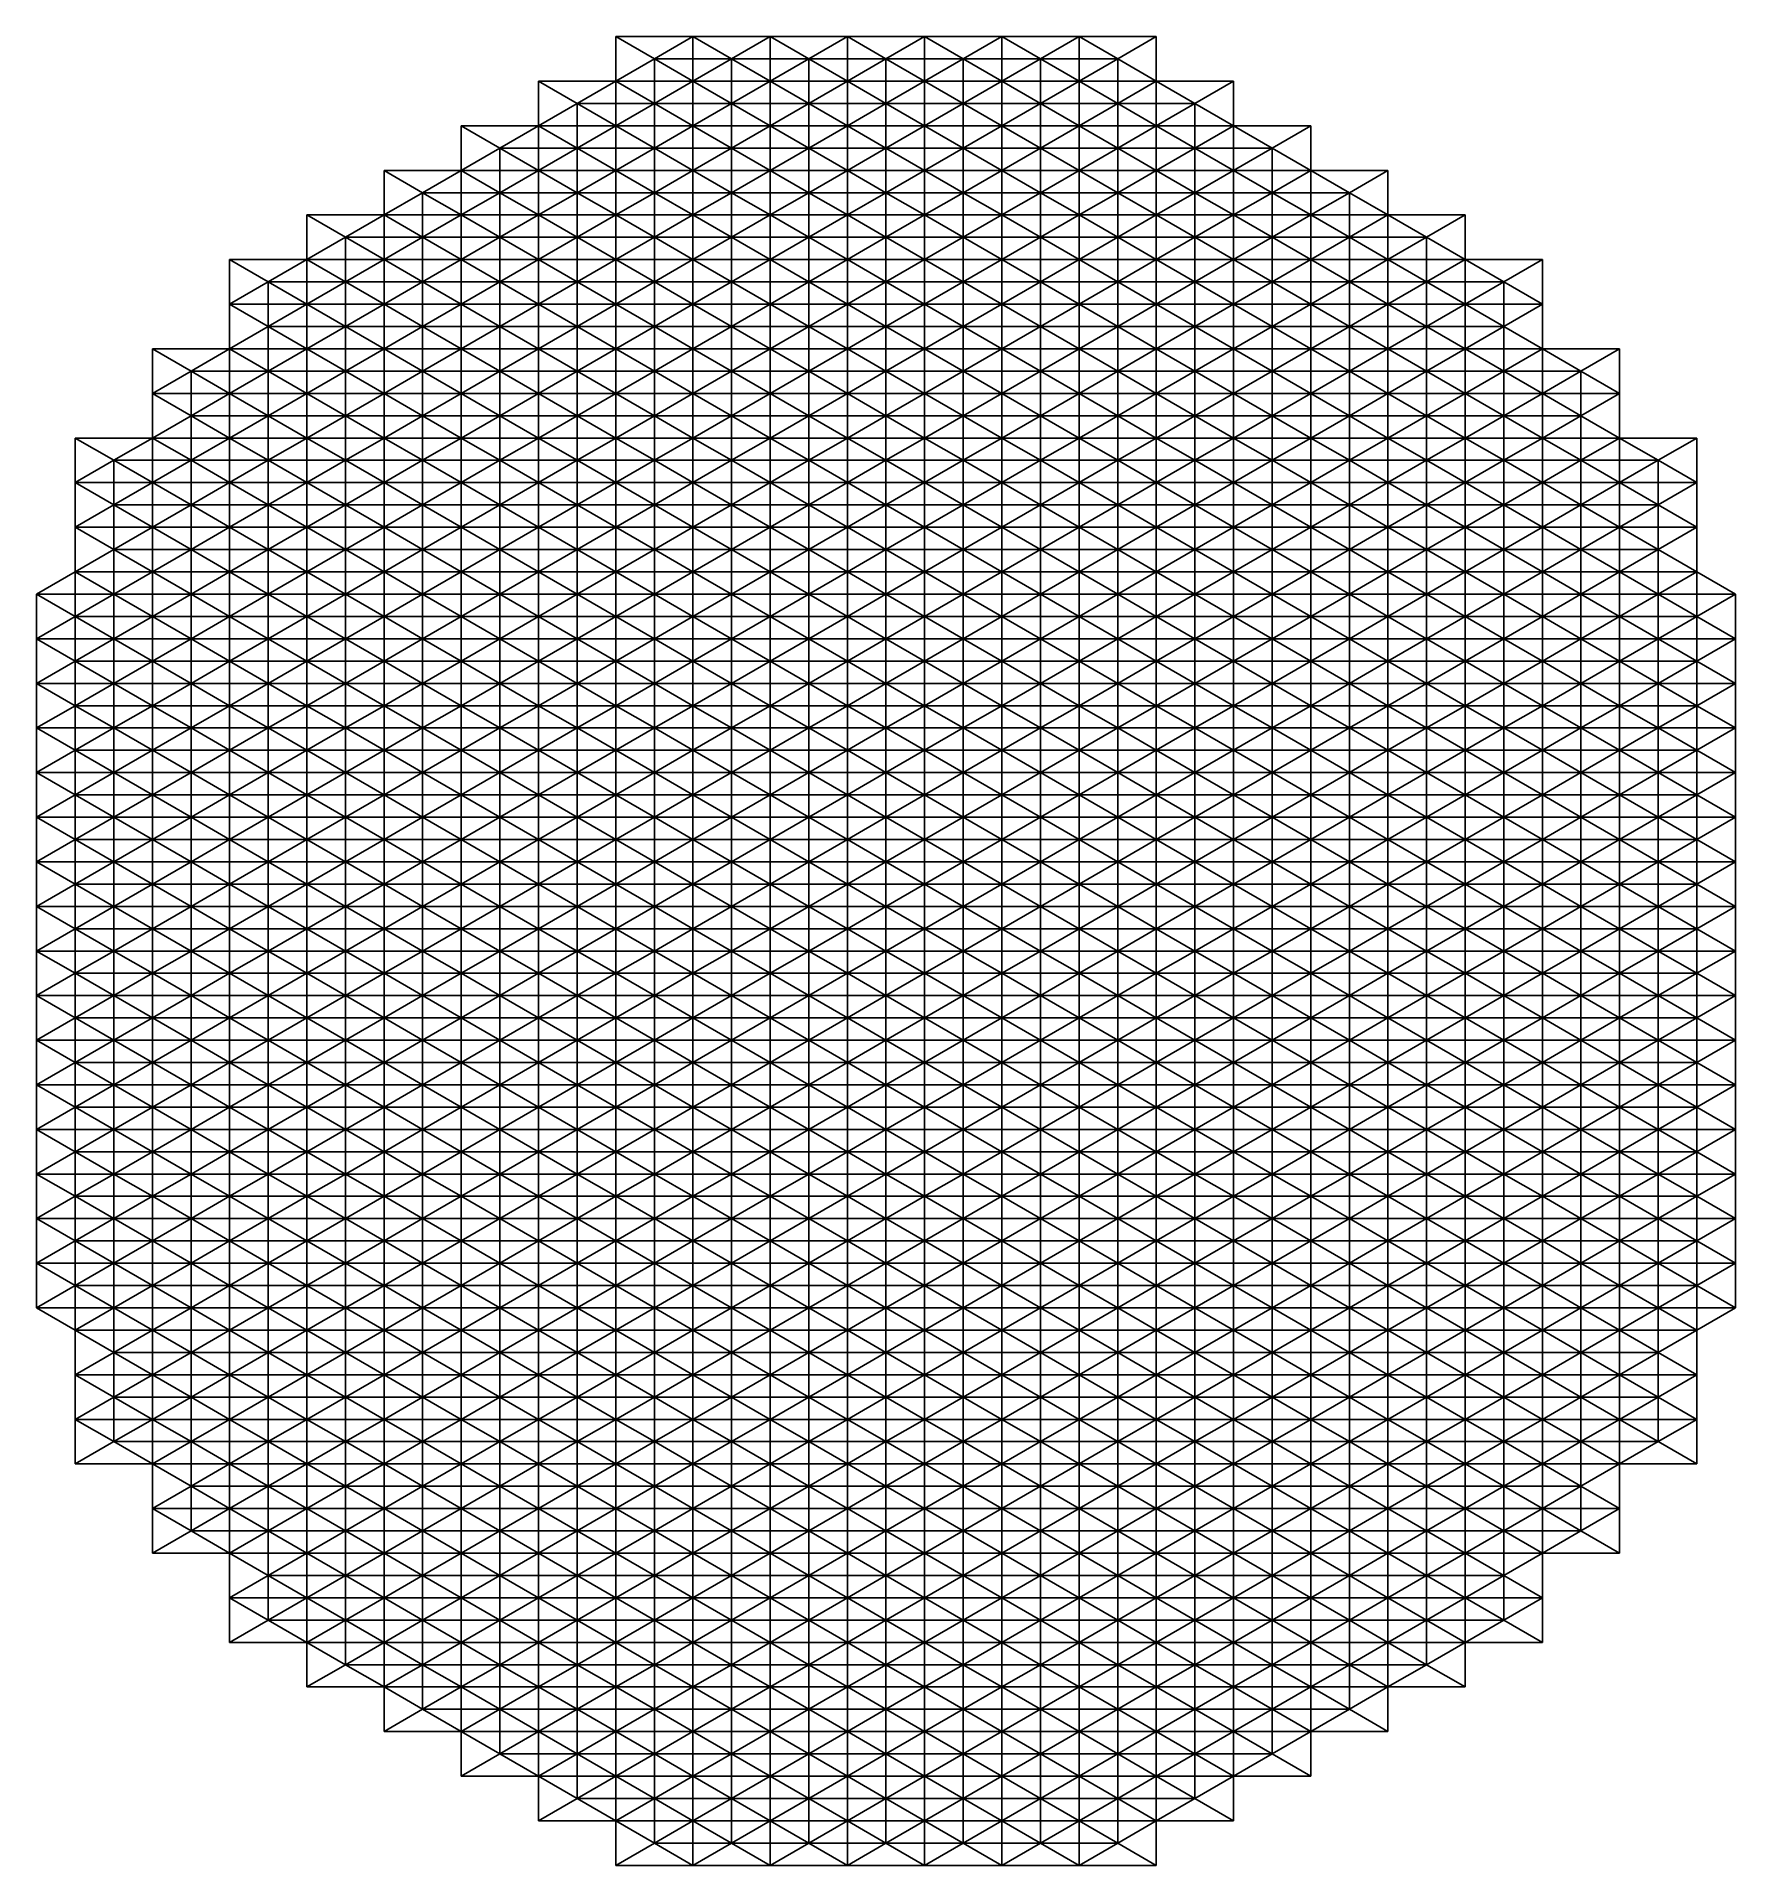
# Model space of a CAD drawing. Header units: millimetres. Extents: x 1123.9 to 1169.6, y 955.4 to 1004.6.
import ezdxf

# ---------------------------------------------------------------- set-up
doc = ezdxf.new("R2010")
doc.units = ezdxf.units.MM
for name, color, linetype in [('diagonals1', 3, 'Continuous'), ('diagonals2', 2, 'Continuous'), ('Layer1', 7, 'Continuous'), ('Layer2', 4, 'Continuous'), ('Layer3', 6, 'Continuous')]:
    doc.layers.add(name, color=color, linetype=linetype)

msp = doc.modelspace()

# ---------------------------------------------------------------- linework, layer by layer
at = {"layer": 'diagonals1'}
for p, q in [((1139.507, 1004.557, 143.463), (1140.546, 1003.957, 144.654)), ((1140.546, 1003.957, 144.654), (1141.585, 1004.557, 143.391)), ((1142.624, 1003.957, 144.582), (1141.585, 1004.557, 143.391)), ((1142.624, 1003.957, 144.582), (1143.664, 1004.557, 143.348)), ((1143.664, 1004.557, 143.348), (1144.703, 1003.957, 144.539)), ((1145.742, 1004.557, 143.334), (1144.703, 1003.957, 144.539)), ((1146.781, 1003.957, 144.524), (1145.742, 1004.557, 143.334)), ((1146.781, 1003.957, 144.524), (1147.821, 1004.557, 143.334)), ((1147.821, 1004.557, 143.334), (1148.86, 1003.957, 144.539)), ((1149.899, 1004.557, 143.348), (1148.86, 1003.957, 144.539)), ((1150.938, 1003.957, 144.582), (1149.899, 1004.557, 143.348)), ((1150.938, 1003.957, 144.582), (1151.978, 1004.557, 143.391)), ((1153.017, 1003.957, 144.654), (1151.978, 1004.557, 143.391)), ((1154.056, 1004.557, 143.463), (1153.017, 1003.957, 144.654)), ((1139.507, 1003.357, 143.276), (1140.546, 1003.957, 144.654)), ((1140.546, 1003.957, 144.654), (1141.585, 1003.357, 143.205)), ((1141.585, 1003.357, 143.205), (1142.624, 1003.957, 144.582)), ((1143.664, 1003.357, 143.161), (1142.624, 1003.957, 144.582)), ((1144.703, 1003.957, 144.539), (1143.664, 1003.357, 143.161)), ((1144.703, 1003.957, 144.539), (1145.742, 1003.357, 143.147)), ((1145.742, 1003.357, 143.147), (1146.781, 1003.957, 144.524)), ((1147.821, 1003.357, 143.147), (1146.781, 1003.957, 144.524)), ((1148.86, 1003.957, 144.539), (1147.821, 1003.357, 143.147)), ((1148.86, 1003.957, 144.539), (1149.899, 1003.357, 143.161)), ((1149.899, 1003.357, 143.161), (1150.938, 1003.957, 144.582)), ((1151.978, 1003.357, 143.205), (1150.938, 1003.957, 144.582)), ((1153.017, 1003.957, 144.654), (1151.978, 1003.357, 143.205)), ((1154.056, 1003.357, 143.276), (1153.017, 1003.957, 144.654)), ((1137.428, 1003.357, 143.377), (1138.467, 1002.757, 144.568)), ((1138.467, 1002.757, 144.568), (1139.507, 1003.357, 143.276)), ((1140.546, 1002.757, 144.467), (1139.507, 1003.357, 143.276)), ((1140.546, 1002.757, 144.467), (1141.585, 1003.357, 143.205)), ((1141.585, 1003.357, 143.205), (1142.624, 1002.757, 144.395)), ((1143.664, 1003.357, 143.161), (1142.624, 1002.757, 144.395)), ((1144.703, 1002.757, 144.352), (1143.664, 1003.357, 143.161)), ((1144.703, 1002.757, 144.352), (1145.742, 1003.357, 143.147)), ((1145.742, 1003.357, 143.147), (1146.781, 1002.757, 144.338)), ((1147.821, 1003.357, 143.147), (1146.781, 1002.757, 144.338)), ((1148.86, 1002.757, 144.352), (1147.821, 1003.357, 143.147)), ((1148.86, 1002.757, 144.352), (1149.899, 1003.357, 143.161)), ((1149.899, 1003.357, 143.161), (1150.938, 1002.757, 144.395)), ((1151.978, 1003.357, 143.205), (1150.938, 1002.757, 144.395)), ((1153.017, 1002.757, 144.467), (1151.978, 1003.357, 143.205)), ((1153.017, 1002.757, 144.467), (1154.056, 1003.357, 143.276)), ((1155.095, 1002.757, 144.568), (1154.056, 1003.357, 143.276)), ((1156.135, 1003.357, 143.377), (1155.095, 1002.757, 144.568)), ((1137.428, 1002.157, 143.2), (1138.467, 1002.757, 144.568)), ((1138.467, 1002.757, 144.568), (1139.507, 1002.157, 143.099)), ((1139.507, 1002.157, 143.099), (1140.546, 1002.757, 144.467)), ((1141.585, 1002.157, 143.027), (1140.546, 1002.757, 144.467)), ((1142.624, 1002.757, 144.395), (1141.585, 1002.157, 143.027)), ((1142.624, 1002.757, 144.395), (1143.664, 1002.157, 142.984)), ((1143.664, 1002.157, 142.984), (1144.703, 1002.757, 144.352)), ((1145.742, 1002.157, 142.97), (1144.703, 1002.757, 144.352)), ((1145.742, 1002.157, 142.97), (1146.781, 1002.757, 144.338)), ((1147.821, 1002.157, 142.97), (1146.781, 1002.757, 144.338)), ((1147.821, 1002.157, 142.97), (1148.86, 1002.757, 144.352)), ((1149.899, 1002.157, 142.984), (1148.86, 1002.757, 144.352)), ((1150.938, 1002.757, 144.395), (1149.899, 1002.157, 142.984)), ((1150.938, 1002.757, 144.395), (1151.978, 1002.157, 143.027)), ((1151.978, 1002.157, 143.027), (1153.017, 1002.757, 144.467)), ((1154.056, 1002.157, 143.099), (1153.017, 1002.757, 144.467)), ((1155.095, 1002.757, 144.568), (1154.056, 1002.157, 143.099)), ((1156.135, 1002.157, 143.2), (1155.095, 1002.757, 144.568)), ((1136.389, 1001.557, 144.52), (1135.35, 1002.157, 143.329)), ((1136.389, 1001.557, 144.52), (1137.428, 1002.157, 143.2)), ((1138.467, 1001.557, 144.39), (1137.428, 1002.157, 143.2)), ((1138.467, 1001.557, 144.39), (1139.507, 1002.157, 143.099)), ((1139.507, 1002.157, 143.099), (1140.546, 1001.557, 144.29)), ((1141.585, 1002.157, 143.027), (1140.546, 1001.557, 144.29)), ((1142.624, 1001.557, 144.218), (1141.585, 1002.157, 143.027)), ((1142.624, 1001.557, 144.218), (1143.664, 1002.157, 142.984)), ((1143.664, 1002.157, 142.984), (1144.703, 1001.557, 144.175)), ((1144.703, 1001.557, 144.175), (1145.742, 1002.157, 142.97)), ((1146.781, 1001.557, 144.16), (1145.742, 1002.157, 142.97)), ((1146.781, 1001.557, 144.16), (1147.821, 1002.157, 142.97)), ((1148.86, 1001.557, 144.175), (1147.821, 1002.157, 142.97)), ((1149.899, 1002.157, 142.984), (1148.86, 1001.557, 144.175)), ((1150.938, 1001.557, 144.218), (1149.899, 1002.157, 142.984)), ((1150.938, 1001.557, 144.218), (1151.978, 1002.157, 143.027)), ((1151.978, 1002.157, 143.027), (1153.017, 1001.557, 144.29)), ((1154.056, 1002.157, 143.099), (1153.017, 1001.557, 144.29)), ((1155.095, 1001.557, 144.39), (1154.056, 1002.157, 143.099)), ((1155.095, 1001.557, 144.39), (1156.135, 1002.157, 143.2)), ((1157.174, 1001.557, 144.52), (1156.135, 1002.157, 143.2)), ((1157.174, 1001.557, 144.52), (1158.213, 1002.157, 143.329)), ((1135.35, 1000.957, 143.161), (1136.389, 1001.557, 144.52)), ((1137.428, 1000.957, 143.032), (1136.389, 1001.557, 144.52)), ((1137.428, 1000.957, 143.032), (1138.467, 1001.557, 144.39)), ((1139.507, 1000.957, 142.932), (1138.467, 1001.557, 144.39)), ((1140.546, 1001.557, 144.29), (1139.507, 1000.957, 142.932)), ((1140.546, 1001.557, 144.29), (1141.585, 1000.957, 142.86)), ((1141.585, 1000.957, 142.86), (1142.624, 1001.557, 144.218)), ((1143.664, 1000.957, 142.817), (1142.624, 1001.557, 144.218)), ((1143.664, 1000.957, 142.817), (1144.703, 1001.557, 144.175)), ((1144.703, 1001.557, 144.175), (1145.742, 1000.957, 142.803)), ((1145.742, 1000.957, 142.803), (1146.781, 1001.557, 144.16)), ((1147.821, 1000.957, 142.803), (1146.781, 1001.557, 144.16)), ((1148.86, 1001.557, 144.175), (1147.821, 1000.957, 142.803)), ((1149.899, 1000.957, 142.817), (1148.86, 1001.557, 144.175)), ((1149.899, 1000.957, 142.817), (1150.938, 1001.557, 144.218)), ((1151.978, 1000.957, 142.86), (1150.938, 1001.557, 144.218)), ((1153.017, 1001.557, 144.29), (1151.978, 1000.957, 142.86)), ((1153.017, 1001.557, 144.29), (1154.056, 1000.957, 142.932)), ((1154.056, 1000.957, 142.932), (1155.095, 1001.557, 144.39)), ((1156.135, 1000.957, 143.032), (1155.095, 1001.557, 144.39)), ((1156.135, 1000.957, 143.032), (1157.174, 1001.557, 144.52)), ((1158.213, 1000.957, 143.161), (1157.174, 1001.557, 144.52)), ((1134.31, 1000.357, 144.51), (1133.271, 1000.957, 143.32)), ((1134.31, 1000.357, 144.51), (1135.35, 1000.957, 143.161)), ((1135.35, 1000.957, 143.161), (1136.389, 1000.357, 144.352)), ((1136.389, 1000.357, 144.352), (1137.428, 1000.957, 143.032)), ((1138.467, 1000.357, 144.223), (1137.428, 1000.957, 143.032)), ((1139.507, 1000.957, 142.932), (1138.467, 1000.357, 144.223)), ((1140.546, 1000.357, 144.122), (1139.507, 1000.957, 142.932)), ((1140.546, 1000.357, 144.122), (1141.585, 1000.957, 142.86)), ((1141.585, 1000.957, 142.86), (1142.624, 1000.357, 144.05)), ((1142.624, 1000.357, 144.05), (1143.664, 1000.957, 142.817)), ((1144.703, 1000.357, 144.007), (1143.664, 1000.957, 142.817)), ((1144.703, 1000.357, 144.007), (1145.742, 1000.957, 142.803)), ((1145.742, 1000.957, 142.803), (1146.781, 1000.357, 143.993)), ((1147.821, 1000.957, 142.803), (1146.781, 1000.357, 143.993)), ((1148.86, 1000.357, 144.007), (1147.821, 1000.957, 142.803)), ((1148.86, 1000.357, 144.007), (1149.899, 1000.957, 142.817)), ((1150.938, 1000.357, 144.05), (1149.899, 1000.957, 142.817)), ((1151.978, 1000.957, 142.86), (1150.938, 1000.357, 144.05)), ((1153.017, 1000.357, 144.122), (1151.978, 1000.957, 142.86)), ((1153.017, 1000.357, 144.122), (1154.056, 1000.957, 142.932)), ((1154.056, 1000.957, 142.932), (1155.095, 1000.357, 144.223)), ((1155.095, 1000.357, 144.223), (1156.135, 1000.957, 143.032)), ((1157.174, 1000.357, 144.352), (1156.135, 1000.957, 143.032)), ((1158.213, 1000.957, 143.161), (1157.174, 1000.357, 144.352)), ((1159.253, 1000.357, 144.51), (1158.213, 1000.957, 143.161)), ((1159.253, 1000.357, 144.51), (1160.292, 1000.957, 143.32)), ((1133.271, 999.757, 143.161), (1134.31, 1000.357, 144.51)), ((1135.35, 999.757, 143.003), (1134.31, 1000.357, 144.51)), ((1135.35, 999.757, 143.003), (1136.389, 1000.357, 144.352)), ((1136.389, 1000.357, 144.352), (1137.428, 999.757, 142.874)), ((1137.428, 999.757, 142.874), (1138.467, 1000.357, 144.223)), ((1139.507, 999.757, 142.774), (1138.467, 1000.357, 144.223)), ((1139.507, 999.757, 142.774), (1140.546, 1000.357, 144.122)), ((1141.585, 999.757, 142.702), (1140.546, 1000.357, 144.122)), ((1141.585, 999.757, 142.702), (1142.624, 1000.357, 144.05)), ((1142.624, 1000.357, 144.05), (1143.664, 999.757, 142.659)), ((1143.664, 999.757, 142.659), (1144.703, 1000.357, 144.007)), ((1145.742, 999.757, 142.645), (1144.703, 1000.357, 144.007)), ((1145.742, 999.757, 142.645), (1146.781, 1000.357, 143.993)), ((1147.821, 999.757, 142.645), (1146.781, 1000.357, 143.993)), ((1147.821, 999.757, 142.645), (1148.86, 1000.357, 144.007)), ((1149.899, 999.757, 142.659), (1148.86, 1000.357, 144.007)), ((1150.938, 1000.357, 144.05), (1149.899, 999.757, 142.659)), ((1151.978, 999.757, 142.702), (1150.938, 1000.357, 144.05)), ((1151.978, 999.757, 142.702), (1153.017, 1000.357, 144.122)), ((1154.056, 999.757, 142.774), (1153.017, 1000.357, 144.122)), ((1154.056, 999.757, 142.774), (1155.095, 1000.357, 144.223)), ((1156.135, 999.757, 142.874), (1155.095, 1000.357, 144.223)), ((1157.174, 1000.357, 144.352), (1156.135, 999.757, 142.874)), ((1158.213, 999.757, 143.003), (1157.174, 1000.357, 144.352)), ((1158.213, 999.757, 143.003), (1159.253, 1000.357, 144.51)), ((1160.292, 999.757, 143.161), (1159.253, 1000.357, 144.51)), ((1132.232, 999.157, 144.539), (1131.192, 999.757, 143.348)), ((1132.232, 999.157, 144.539), (1133.271, 999.757, 143.161)), ((1133.271, 999.757, 143.161), (1134.31, 999.157, 144.352)), ((1134.31, 999.157, 144.352), (1135.35, 999.757, 143.003)), ((1136.389, 999.157, 144.194), (1135.35, 999.757, 143.003)), ((1136.389, 999.157, 144.194), (1137.428, 999.757, 142.874)), ((1137.428, 999.757, 142.874), (1138.467, 999.157, 144.065)), ((1138.467, 999.157, 144.065), (1139.507, 999.757, 142.774)), ((1140.546, 999.157, 143.964), (1139.507, 999.757, 142.774)), ((1140.546, 999.157, 143.964), (1141.585, 999.757, 142.702)), ((1142.624, 999.157, 143.893), (1141.585, 999.757, 142.702)), ((1142.624, 999.157, 143.893), (1143.664, 999.757, 142.659)), ((1143.664, 999.757, 142.659), (1144.703, 999.157, 143.85)), ((1144.703, 999.157, 143.85), (1145.742, 999.757, 142.645)), ((1146.781, 999.157, 143.836), (1145.742, 999.757, 142.645)), ((1146.781, 999.157, 143.836), (1147.821, 999.757, 142.645)), ((1148.86, 999.157, 143.85), (1147.821, 999.757, 142.645)), ((1149.899, 999.757, 142.659), (1148.86, 999.157, 143.85)), ((1150.938, 999.157, 143.893), (1149.899, 999.757, 142.659)), ((1150.938, 999.157, 143.893), (1151.978, 999.757, 142.702)), ((1153.017, 999.157, 143.964), (1151.978, 999.757, 142.702)), ((1153.017, 999.157, 143.964), (1154.056, 999.757, 142.774)), ((1155.095, 999.157, 144.065), (1154.056, 999.757, 142.774)), ((1156.135, 999.757, 142.874), (1155.095, 999.157, 144.065)), ((1157.174, 999.157, 144.194), (1156.135, 999.757, 142.874)), ((1157.174, 999.157, 144.194), (1158.213, 999.757, 143.003)), ((1159.253, 999.157, 144.352), (1158.213, 999.757, 143.003)), ((1160.292, 999.757, 143.161), (1159.253, 999.157, 144.352)), ((1161.331, 999.157, 144.539), (1160.292, 999.757, 143.161)), ((1161.331, 999.157, 144.539), (1162.37, 999.757, 143.348)), ((1131.192, 998.557, 143.2), (1132.232, 999.157, 144.539)), ((1133.271, 998.557, 143.013), (1132.232, 999.157, 144.539)), ((1133.271, 998.557, 143.013), (1134.31, 999.157, 144.352)), ((1134.31, 999.157, 144.352), (1135.35, 998.557, 142.855)), ((1135.35, 998.557, 142.855), (1136.389, 999.157, 144.194)), ((1137.428, 998.557, 142.726), (1136.389, 999.157, 144.194)), ((1137.428, 998.557, 142.726), (1138.467, 999.157, 144.065)), ((1138.467, 999.157, 144.065), (1139.507, 998.557, 142.626)), ((1139.507, 998.557, 142.626), (1140.546, 999.157, 143.964)), ((1140.546, 999.157, 143.964), (1141.585, 998.557, 142.554)), ((1141.585, 998.557, 142.554), (1142.624, 999.157, 143.893)), ((1143.664, 998.557, 142.511), (1142.624, 999.157, 143.893)), ((1143.664, 998.557, 142.511), (1144.703, 999.157, 143.85)), ((1144.703, 999.157, 143.85), (1145.742, 998.557, 142.497)), ((1145.742, 998.557, 142.497), (1146.781, 999.157, 143.836)), ((1147.821, 998.557, 142.497), (1146.781, 999.157, 143.836)), ((1148.86, 999.157, 143.85), (1147.821, 998.557, 142.497)), ((1149.899, 998.557, 142.511), (1148.86, 999.157, 143.85)), ((1149.899, 998.557, 142.511), (1150.938, 999.157, 143.893)), ((1151.978, 998.557, 142.554), (1150.938, 999.157, 143.893)), ((1153.017, 999.157, 143.964), (1151.978, 998.557, 142.554)), ((1154.056, 998.557, 142.626), (1153.017, 999.157, 143.964)), ((1155.095, 999.157, 144.065), (1154.056, 998.557, 142.626)), ((1156.135, 998.557, 142.726), (1155.095, 999.157, 144.065)), ((1156.135, 998.557, 142.726), (1157.174, 999.157, 144.194)), ((1158.213, 998.557, 142.855), (1157.174, 999.157, 144.194)), ((1159.253, 999.157, 144.352), (1158.213, 998.557, 142.855)), ((1160.292, 998.557, 143.013), (1159.253, 999.157, 144.352)), ((1160.292, 998.557, 143.013), (1161.331, 999.157, 144.539)), ((1162.37, 998.557, 143.2), (1161.331, 999.157, 144.539)), ((1130.153, 997.957, 144.606), (1129.114, 998.557, 143.415)), ((1130.153, 997.957, 144.606), (1131.192, 998.557, 143.2)), ((1131.192, 998.557, 143.2), (1132.232, 997.957, 144.39)), ((1132.232, 997.957, 144.39), (1133.271, 998.557, 143.013)), ((1134.31, 997.957, 144.204), (1133.271, 998.557, 143.013)), ((1134.31, 997.957, 144.204), (1135.35, 998.557, 142.855)), ((1135.35, 998.557, 142.855), (1136.389, 997.957, 144.046)), ((1136.389, 997.957, 144.046), (1137.428, 998.557, 142.726)), ((1138.467, 997.957, 143.917), (1137.428, 998.557, 142.726)), ((1138.467, 997.957, 143.917), (1139.507, 998.557, 142.626)), ((1140.546, 997.957, 143.816), (1139.507, 998.557, 142.626)), ((1140.546, 997.957, 143.816), (1141.585, 998.557, 142.554)), ((1141.585, 998.557, 142.554), (1142.624, 997.957, 143.745)), ((1142.624, 997.957, 143.745), (1143.664, 998.557, 142.511)), ((1144.703, 997.957, 143.702), (1143.664, 998.557, 142.511)), ((1144.703, 997.957, 143.702), (1145.742, 998.557, 142.497)), ((1145.742, 998.557, 142.497), (1146.781, 997.957, 143.688)), ((1147.821, 998.557, 142.497), (1146.781, 997.957, 143.688)), ((1148.86, 997.957, 143.702), (1147.821, 998.557, 142.497)), ((1148.86, 997.957, 143.702), (1149.899, 998.557, 142.511)), ((1150.938, 997.957, 143.745), (1149.899, 998.557, 142.511)), ((1151.978, 998.557, 142.554), (1150.938, 997.957, 143.745)), ((1153.017, 997.957, 143.816), (1151.978, 998.557, 142.554)), ((1153.017, 997.957, 143.816), (1154.056, 998.557, 142.626)), ((1155.095, 997.957, 143.917), (1154.056, 998.557, 142.626)), ((1155.095, 997.957, 143.917), (1156.135, 998.557, 142.726)), ((1157.174, 997.957, 144.046), (1156.135, 998.557, 142.726)), ((1158.213, 998.557, 142.855), (1157.174, 997.957, 144.046)), ((1159.253, 997.957, 144.204), (1158.213, 998.557, 142.855)), ((1159.253, 997.957, 144.204), (1160.292, 998.557, 143.013)), ((1161.331, 997.957, 144.39), (1160.292, 998.557, 143.013)), ((1162.37, 998.557, 143.2), (1161.331, 997.957, 144.39)), ((1163.41, 997.957, 144.606), (1162.37, 998.557, 143.2)), ((1163.41, 997.957, 144.606), (1164.449, 998.557, 143.415)), ((1129.114, 997.357, 143.276), (1130.153, 997.957, 144.606)), ((1131.192, 997.357, 143.061), (1130.153, 997.957, 144.606)), ((1131.192, 997.357, 143.061), (1132.232, 997.957, 144.39)), ((1132.232, 997.957, 144.39), (1133.271, 997.357, 142.874)), ((1133.271, 997.357, 142.874), (1134.31, 997.957, 144.204)), ((1135.35, 997.357, 142.717), (1134.31, 997.957, 144.204)), ((1135.35, 997.357, 142.717), (1136.389, 997.957, 144.046)), ((1136.389, 997.957, 144.046), (1137.428, 997.357, 142.588)), ((1137.428, 997.357, 142.588), (1138.467, 997.957, 143.917)), ((1139.507, 997.357, 142.488), (1138.467, 997.957, 143.917)), ((1139.507, 997.357, 142.488), (1140.546, 997.957, 143.816)), ((1141.585, 997.357, 142.416), (1140.546, 997.957, 143.816)), ((1141.585, 997.357, 142.416), (1142.624, 997.957, 143.745)), ((1142.624, 997.957, 143.745), (1143.664, 997.357, 142.373)), ((1143.664, 997.357, 142.373), (1144.703, 997.957, 143.702)), ((1145.742, 997.357, 142.359), (1144.703, 997.957, 143.702)), ((1145.742, 997.357, 142.359), (1146.781, 997.957, 143.688)), ((1147.821, 997.357, 142.359), (1146.781, 997.957, 143.688)), ((1147.821, 997.357, 142.359), (1148.86, 997.957, 143.702)), ((1149.899, 997.357, 142.373), (1148.86, 997.957, 143.702)), ((1150.938, 997.957, 143.745), (1149.899, 997.357, 142.373)), ((1151.978, 997.357, 142.416), (1150.938, 997.957, 143.745)), ((1151.978, 997.357, 142.416), (1153.017, 997.957, 143.816)), ((1154.056, 997.357, 142.488), (1153.017, 997.957, 143.816)), ((1154.056, 997.357, 142.488), (1155.095, 997.957, 143.917)), ((1156.135, 997.357, 142.588), (1155.095, 997.957, 143.917)), ((1157.174, 997.957, 144.046), (1156.135, 997.357, 142.588)), ((1158.213, 997.357, 142.717), (1157.174, 997.957, 144.046)), ((1158.213, 997.357, 142.717), (1159.253, 997.957, 144.204)), ((1160.292, 997.357, 142.874), (1159.253, 997.957, 144.204)), ((1161.331, 997.957, 144.39), (1160.292, 997.357, 142.874)), ((1162.37, 997.357, 143.061), (1161.331, 997.957, 144.39)), ((1162.37, 997.357, 143.061), (1163.41, 997.957, 144.606)), ((1164.449, 997.357, 143.276), (1163.41, 997.957, 144.606)), ((1129.114, 997.357, 143.276), (1130.153, 996.757, 144.467)), ((1130.153, 996.757, 144.467), (1131.192, 997.357, 143.061)), ((1132.232, 996.757, 144.251), (1131.192, 997.357, 143.061)), ((1132.232, 996.757, 144.251), (1133.271, 997.357, 142.874)), ((1133.271, 997.357, 142.874), (1134.31, 996.757, 144.065)), ((1134.31, 996.757, 144.065), (1135.35, 997.357, 142.717)), ((1136.389, 996.757, 143.907), (1135.35, 997.357, 142.717)), ((1136.389, 996.757, 143.907), (1137.428, 997.357, 142.588)), ((1137.428, 997.357, 142.588), (1138.467, 996.757, 143.778)), ((1138.467, 996.757, 143.778), (1139.507, 997.357, 142.488)), ((1140.546, 996.757, 143.678), (1139.507, 997.357, 142.488)), ((1140.546, 996.757, 143.678), (1141.585, 997.357, 142.416)), ((1142.624, 996.757, 143.607), (1141.585, 997.357, 142.416)), ((1142.624, 996.757, 143.607), (1143.664, 997.357, 142.373)), ((1143.664, 997.357, 142.373), (1144.703, 996.757, 143.564)), ((1144.703, 996.757, 143.564), (1145.742, 997.357, 142.359)), ((1146.781, 996.757, 143.549), (1145.742, 997.357, 142.359)), ((1146.781, 996.757, 143.549), (1147.821, 997.357, 142.359)), ((1148.86, 996.757, 143.564), (1147.821, 997.357, 142.359)), ((1149.899, 997.357, 142.373), (1148.86, 996.757, 143.564)), ((1150.938, 996.757, 143.607), (1149.899, 997.357, 142.373)), ((1150.938, 996.757, 143.607), (1151.978, 997.357, 142.416)), ((1153.017, 996.757, 143.678), (1151.978, 997.357, 142.416)), ((1153.017, 996.757, 143.678), (1154.056, 997.357, 142.488)), ((1155.095, 996.757, 143.778), (1154.056, 997.357, 142.488)), ((1156.135, 997.357, 142.588), (1155.095, 996.757, 143.778)), ((1157.174, 996.757, 143.907), (1156.135, 997.357, 142.588)), ((1157.174, 996.757, 143.907), (1158.213, 997.357, 142.717)), ((1159.253, 996.757, 144.065), (1158.213, 997.357, 142.717)), ((1160.292, 997.357, 142.874), (1159.253, 996.757, 144.065)), ((1161.331, 996.757, 144.251), (1160.292, 997.357, 142.874)), ((1161.331, 996.757, 144.251), (1162.37, 997.357, 143.061)), ((1163.41, 996.757, 144.467), (1162.37, 997.357, 143.061)), ((1164.449, 997.357, 143.276), (1163.41, 996.757, 144.467)), ((1129.114, 996.157, 143.147), (1130.153, 996.757, 144.467)), ((1130.153, 996.757, 144.467), (1131.192, 996.157, 142.932)), ((1131.192, 996.157, 142.932), (1132.232, 996.757, 144.251)), ((1133.271, 996.157, 142.745), (1132.232, 996.757, 144.251)), ((1133.271, 996.157, 142.745), (1134.31, 996.757, 144.065)), ((1134.31, 996.757, 144.065), (1135.35, 996.157, 142.588)), ((1135.35, 996.157, 142.588), (1136.389, 996.757, 143.907)), ((1137.428, 996.157, 142.459), (1136.389, 996.757, 143.907)), ((1137.428, 996.157, 142.459), (1138.467, 996.757, 143.778)), ((1138.467, 996.757, 143.778), (1139.507, 996.157, 142.359)), ((1139.507, 996.157, 142.359), (1140.546, 996.757, 143.678)), ((1141.585, 996.157, 142.287), (1140.546, 996.757, 143.678)), ((1141.585, 996.157, 142.287), (1142.624, 996.757, 143.607)), ((1143.664, 996.157, 142.245), (1142.624, 996.757, 143.607)), ((1143.664, 996.157, 142.245), (1144.703, 996.757, 143.564)), ((1144.703, 996.757, 143.564), (1145.742, 996.157, 142.23)), ((1145.742, 996.157, 142.23), (1146.781, 996.757, 143.549)), ((1147.821, 996.157, 142.23), (1146.781, 996.757, 143.549)), ((1148.86, 996.757, 143.564), (1147.821, 996.157, 142.23)), ((1149.899, 996.157, 142.245), (1148.86, 996.757, 143.564)), ((1149.899, 996.157, 142.245), (1150.938, 996.757, 143.607)), ((1151.978, 996.157, 142.287), (1150.938, 996.757, 143.607)), ((1151.978, 996.157, 142.287), (1153.017, 996.757, 143.678)), ((1154.056, 996.157, 142.359), (1153.017, 996.757, 143.678)), ((1155.095, 996.757, 143.778), (1154.056, 996.157, 142.359)), ((1156.135, 996.157, 142.459), (1155.095, 996.757, 143.778)), ((1156.135, 996.157, 142.459), (1157.174, 996.757, 143.907)), ((1158.213, 996.157, 142.588), (1157.174, 996.757, 143.907)), ((1159.253, 996.757, 144.065), (1158.213, 996.157, 142.588)), ((1160.292, 996.157, 142.745), (1159.253, 996.757, 144.065)), ((1160.292, 996.157, 142.745), (1161.331, 996.757, 144.251)), ((1162.37, 996.157, 142.932), (1161.331, 996.757, 144.251)), ((1163.41, 996.757, 144.467), (1162.37, 996.157, 142.932)), ((1164.449, 996.157, 143.147), (1163.41, 996.757, 144.467)), ((1127.035, 996.157, 143.391), (1128.075, 995.557, 144.582)), ((1128.075, 995.557, 144.582), (1129.114, 996.157, 143.147)), ((1130.153, 995.557, 144.338), (1129.114, 996.157, 143.147)), ((1130.153, 995.557, 144.338), (1131.192, 996.157, 142.932)), ((1131.192, 996.157, 142.932), (1132.232, 995.557, 144.122)), ((1132.232, 995.557, 144.122), (1133.271, 996.157, 142.745)), ((1134.31, 995.557, 143.936), (1133.271, 996.157, 142.745)), ((1134.31, 995.557, 143.936), (1135.35, 996.157, 142.588)), ((1135.35, 996.157, 142.588), (1136.389, 995.557, 143.778)), ((1136.389, 995.557, 143.778), (1137.428, 996.157, 142.459)), ((1138.467, 995.557, 143.65), (1137.428, 996.157, 142.459)), ((1138.467, 995.557, 143.65), (1139.507, 996.157, 142.359)), ((1139.507, 996.157, 142.359), (1140.546, 995.557, 143.549)), ((1140.546, 995.557, 143.549), (1141.585, 996.157, 142.287)), ((1142.624, 995.557, 143.478), (1141.585, 996.157, 142.287)), ((1142.624, 995.557, 143.478), (1143.664, 996.157, 142.245)), ((1144.703, 995.557, 143.435), (1143.664, 996.157, 142.245)), ((1144.703, 995.557, 143.435), (1145.742, 996.157, 142.23)), ((1145.742, 996.157, 142.23), (1146.781, 995.557, 143.421)), ((1147.821, 996.157, 142.23), (1146.781, 995.557, 143.421)), ((1148.86, 995.557, 143.435), (1147.821, 996.157, 142.23)), ((1148.86, 995.557, 143.435), (1149.899, 996.157, 142.245)), ((1150.938, 995.557, 143.478), (1149.899, 996.157, 142.245)), ((1150.938, 995.557, 143.478), (1151.978, 996.157, 142.287)), ((1153.017, 995.557, 143.549), (1151.978, 996.157, 142.287)), ((1154.056, 996.157, 142.359), (1153.017, 995.557, 143.549)), ((1155.095, 995.557, 143.65), (1154.056, 996.157, 142.359)), ((1155.095, 995.557, 143.65), (1156.135, 996.157, 142.459)), ((1157.174, 995.557, 143.778), (1156.135, 996.157, 142.459)), ((1158.213, 996.157, 142.588), (1157.174, 995.557, 143.778)), ((1159.253, 995.557, 143.936), (1158.213, 996.157, 142.588)), ((1159.253, 995.557, 143.936), (1160.292, 996.157, 142.745)), ((1161.331, 995.557, 144.122), (1160.292, 996.157, 142.745)), ((1162.37, 996.157, 142.932), (1161.331, 995.557, 144.122)), ((1163.41, 995.557, 144.338), (1162.37, 996.157, 142.932)), ((1163.41, 995.557, 144.338), (1164.449, 996.157, 143.147)), ((1165.488, 995.557, 144.582), (1164.449, 996.157, 143.147)), ((1166.527, 996.157, 143.391), (1165.488, 995.557, 144.582)), ((1127.035, 994.957, 143.272), (1128.075, 995.557, 144.582)), ((1128.075, 995.557, 144.582), (1129.114, 994.957, 143.027)), ((1129.114, 994.957, 143.027), (1130.153, 995.557, 144.338)), ((1131.192, 994.957, 142.812), (1130.153, 995.557, 144.338)), ((1131.192, 994.957, 142.812), (1132.232, 995.557, 144.122)), ((1132.232, 995.557, 144.122), (1133.271, 994.957, 142.626)), ((1133.271, 994.957, 142.626), (1134.31, 995.557, 143.936)), ((1135.35, 994.957, 142.469), (1134.31, 995.557, 143.936)), ((1135.35, 994.957, 142.469), (1136.389, 995.557, 143.778)), ((1136.389, 995.557, 143.778), (1137.428, 994.957, 142.34)), ((1137.428, 994.957, 142.34), (1138.467, 995.557, 143.65)), ((1139.507, 994.957, 142.24), (1138.467, 995.557, 143.65)), ((1139.507, 994.957, 142.24), (1140.546, 995.557, 143.549)), ((1140.546, 995.557, 143.549), (1141.585, 994.957, 142.168)), ((1141.585, 994.957, 142.168), (1142.624, 995.557, 143.478)), ((1143.664, 994.957, 142.126), (1142.624, 995.557, 143.478)), ((1143.664, 994.957, 142.126), (1144.703, 995.557, 143.435)), ((1145.742, 994.957, 142.111), (1144.703, 995.557, 143.435)), ((1145.742, 994.957, 142.111), (1146.781, 995.557, 143.421)), ((1147.821, 994.957, 142.111), (1146.781, 995.557, 143.421)), ((1147.821, 994.957, 142.111), (1148.86, 995.557, 143.435)), ((1149.899, 994.957, 142.126), (1148.86, 995.557, 143.435)), ((1149.899, 994.957, 142.126), (1150.938, 995.557, 143.478)), ((1151.978, 994.957, 142.168), (1150.938, 995.557, 143.478)), ((1153.017, 995.557, 143.549), (1151.978, 994.957, 142.168)), ((1154.056, 994.957, 142.24), (1153.017, 995.557, 143.549)), ((1154.056, 994.957, 142.24), (1155.095, 995.557, 143.65)), ((1156.135, 994.957, 142.34), (1155.095, 995.557, 143.65)), ((1157.174, 995.557, 143.778), (1156.135, 994.957, 142.34)), ((1158.213, 994.957, 142.469), (1157.174, 995.557, 143.778)), ((1158.213, 994.957, 142.469), (1159.253, 995.557, 143.936)), ((1160.292, 994.957, 142.626), (1159.253, 995.557, 143.936)), ((1161.331, 995.557, 144.122), (1160.292, 994.957, 142.626)), ((1162.37, 994.957, 142.812), (1161.331, 995.557, 144.122)), ((1162.37, 994.957, 142.812), (1163.41, 995.557, 144.338)), ((1164.449, 994.957, 143.027), (1163.41, 995.557, 144.338)), ((1165.488, 995.557, 144.582), (1164.449, 994.957, 143.027)), ((1166.527, 994.957, 143.272), (1165.488, 995.557, 144.582)), ((1128.075, 994.357, 144.462), (1127.035, 994.957, 143.272)), ((1128.075, 994.357, 144.462), (1129.114, 994.957, 143.027)), ((1129.114, 994.957, 143.027), (1130.153, 994.357, 144.218)), ((1130.153, 994.357, 144.218), (1131.192, 994.957, 142.812)), ((1132.232, 994.357, 144.003), (1131.192, 994.957, 142.812)), ((1132.232, 994.357, 144.003), (1133.271, 994.957, 142.626)), ((1133.271, 994.957, 142.626), (1134.31, 994.357, 143.816)), ((1134.31, 994.357, 143.816), (1135.35, 994.957, 142.469)), ((1136.389, 994.357, 143.659), (1135.35, 994.957, 142.469)), ((1136.389, 994.357, 143.659), (1137.428, 994.957, 142.34)), ((1137.428, 994.957, 142.34), (1138.467, 994.357, 143.53)), ((1138.467, 994.357, 143.53), (1139.507, 994.957, 142.24)), ((1140.546, 994.357, 143.43), (1139.507, 994.957, 142.24)), ((1140.546, 994.357, 143.43), (1141.585, 994.957, 142.168)), ((1141.585, 994.957, 142.168), (1142.624, 994.357, 143.359)), ((1142.624, 994.357, 143.359), (1143.664, 994.957, 142.126)), ((1144.703, 994.357, 143.316), (1143.664, 994.957, 142.126)), ((1144.703, 994.357, 143.316), (1145.742, 994.957, 142.111)), ((1146.781, 994.357, 143.302), (1145.742, 994.957, 142.111)), ((1146.781, 994.357, 143.302), (1147.821, 994.957, 142.111)), ((1148.86, 994.357, 143.316), (1147.821, 994.957, 142.111)), ((1148.86, 994.357, 143.316), (1149.899, 994.957, 142.126)), ((1150.938, 994.357, 143.359), (1149.899, 994.957, 142.126)), ((1151.978, 994.957, 142.168), (1150.938, 994.357, 143.359)), ((1153.017, 994.357, 143.43), (1151.978, 994.957, 142.168)), ((1153.017, 994.357, 143.43), (1154.056, 994.957, 142.24)), ((1155.095, 994.357, 143.53), (1154.056, 994.957, 142.24)), ((1156.135, 994.957, 142.34), (1155.095, 994.357, 143.53)), ((1157.174, 994.357, 143.659), (1156.135, 994.957, 142.34)), ((1157.174, 994.357, 143.659), (1158.213, 994.957, 142.469)), ((1159.253, 994.357, 143.816), (1158.213, 994.957, 142.469)), ((1160.292, 994.957, 142.626), (1159.253, 994.357, 143.816)), ((1161.331, 994.357, 144.003), (1160.292, 994.957, 142.626)), ((1161.331, 994.357, 144.003), (1162.37, 994.957, 142.812)), ((1163.41, 994.357, 144.218), (1162.37, 994.957, 142.812)), ((1164.449, 994.957, 143.027), (1163.41, 994.357, 144.218)), ((1165.488, 994.357, 144.462), (1164.449, 994.957, 143.027)), ((1165.488, 994.357, 144.462), (1166.527, 994.957, 143.272)), ((1127.035, 993.757, 143.161), (1128.075, 994.357, 144.462)), ((1129.114, 993.757, 142.917), (1128.075, 994.357, 144.462)), ((1129.114, 993.757, 142.917), (1130.153, 994.357, 144.218)), ((1130.153, 994.357, 144.218), (1131.192, 993.757, 142.702)), ((1131.192, 993.757, 142.702), (1132.232, 994.357, 144.003)), ((1133.271, 993.757, 142.516), (1132.232, 994.357, 144.003)), ((1133.271, 993.757, 142.516), (1134.31, 994.357, 143.816)), ((1134.31, 994.357, 143.816), (1135.35, 993.757, 142.359)), ((1135.35, 993.757, 142.359), (1136.389, 994.357, 143.659)), ((1137.428, 993.757, 142.23), (1136.389, 994.357, 143.659)), ((1137.428, 993.757, 142.23), (1138.467, 994.357, 143.53)), ((1138.467, 994.357, 143.53), (1139.507, 993.757, 142.13)), ((1139.507, 993.757, 142.13), (1140.546, 994.357, 143.43)), ((1141.585, 993.757, 142.059), (1140.546, 994.357, 143.43)), ((1141.585, 993.757, 142.059), (1142.624, 994.357, 143.359)), ((1142.624, 994.357, 143.359), (1143.664, 993.757, 142.016)), ((1143.664, 993.757, 142.016), (1144.703, 994.357, 143.316)), ((1145.742, 993.757, 142.002), (1144.703, 994.357, 143.316)), ((1145.742, 993.757, 142.002), (1146.781, 994.357, 143.302)), ((1147.821, 993.757, 142.002), (1146.781, 994.357, 143.302)), ((1147.821, 993.757, 142.002), (1148.86, 994.357, 143.316)), ((1149.899, 993.757, 142.016), (1148.86, 994.357, 143.316)), ((1150.938, 994.357, 143.359), (1149.899, 993.757, 142.016)), ((1151.978, 993.757, 142.059), (1150.938, 994.357, 143.359)), ((1151.978, 993.757, 142.059), (1153.017, 994.357, 143.43)), ((1154.056, 993.757, 142.13), (1153.017, 994.357, 143.43)), ((1155.095, 994.357, 143.53), (1154.056, 993.757, 142.13)), ((1156.135, 993.757, 142.23), (1155.095, 994.357, 143.53)), ((1156.135, 993.757, 142.23), (1157.174, 994.357, 143.659)), ((1158.213, 993.757, 142.359), (1157.174, 994.357, 143.659)), ((1159.253, 994.357, 143.816), (1158.213, 993.757, 142.359)), ((1160.292, 993.757, 142.516), (1159.253, 994.357, 143.816)), ((1160.292, 993.757, 142.516), (1161.331, 994.357, 144.003)), ((1162.37, 993.757, 142.702), (1161.331, 994.357, 144.003)), ((1163.41, 994.357, 144.218), (1162.37, 993.757, 142.702)), ((1164.449, 993.757, 142.917), (1163.41, 994.357, 144.218)), ((1164.449, 993.757, 142.917), (1165.488, 994.357, 144.462)), ((1166.527, 993.757, 143.161), (1165.488, 994.357, 144.462)), ((1125.996, 993.157, 144.625), (1124.957, 993.757, 143.435)), ((1125.996, 993.157, 144.625), (1127.035, 993.757, 143.161)), ((1127.035, 993.757, 143.161), (1128.075, 993.157, 144.352)), ((1128.075, 993.157, 144.352), (1129.114, 993.757, 142.917)), ((1130.153, 993.157, 144.108), (1129.114, 993.757, 142.917)), ((1130.153, 993.157, 144.108), (1131.192, 993.757, 142.702)), ((1131.192, 993.757, 142.702), (1132.232, 993.157, 143.893)), ((1132.232, 993.157, 143.893), (1133.271, 993.757, 142.516)), ((1134.31, 993.157, 143.707), (1133.271, 993.757, 142.516)), ((1134.31, 993.157, 143.707), (1135.35, 993.757, 142.359)), ((1135.35, 993.757, 142.359), (1136.389, 993.157, 143.549)), ((1136.389, 993.157, 143.549), (1137.428, 993.757, 142.23)), ((1138.467, 993.157, 143.421), (1137.428, 993.757, 142.23)), ((1138.467, 993.157, 143.421), (1139.507, 993.757, 142.13)), ((1139.507, 993.757, 142.13), (1140.546, 993.157, 143.321)), ((1140.546, 993.157, 143.321), (1141.585, 993.757, 142.059)), ((1142.624, 993.157, 143.25), (1141.585, 993.757, 142.059)), ((1142.624, 993.157, 143.25), (1143.664, 993.757, 142.016)), ((1143.664, 993.757, 142.016), (1144.703, 993.157, 143.207)), ((1144.703, 993.157, 143.207), (1145.742, 993.757, 142.002)), ((1146.781, 993.157, 143.193), (1145.742, 993.757, 142.002)), ((1146.781, 993.157, 143.193), (1147.821, 993.757, 142.002)), ((1148.86, 993.157, 143.207), (1147.821, 993.757, 142.002)), ((1149.899, 993.757, 142.016), (1148.86, 993.157, 143.207)), ((1150.938, 993.157, 143.25), (1149.899, 993.757, 142.016)), ((1150.938, 993.157, 143.25), (1151.978, 993.757, 142.059)), ((1153.017, 993.157, 143.321), (1151.978, 993.757, 142.059)), ((1154.056, 993.757, 142.13), (1153.017, 993.157, 143.321)), ((1155.095, 993.157, 143.421), (1154.056, 993.757, 142.13)), ((1155.095, 993.157, 143.421), (1156.135, 993.757, 142.23)), ((1157.174, 993.157, 143.549), (1156.135, 993.757, 142.23)), ((1158.213, 993.757, 142.359), (1157.174, 993.157, 143.549)), ((1159.253, 993.157, 143.707), (1158.213, 993.757, 142.359)), ((1159.253, 993.157, 143.707), (1160.292, 993.757, 142.516)), ((1161.331, 993.157, 143.893), (1160.292, 993.757, 142.516)), ((1162.37, 993.757, 142.702), (1161.331, 993.157, 143.893)), ((1163.41, 993.157, 144.108), (1162.37, 993.757, 142.702)), ((1163.41, 993.157, 144.108), (1164.449, 993.757, 142.917)), ((1165.488, 993.157, 144.352), (1164.449, 993.757, 142.917)), ((1166.527, 993.757, 143.161), (1165.488, 993.157, 144.352)), ((1167.567, 993.157, 144.625), (1166.527, 993.757, 143.161)), ((1167.567, 993.157, 144.625), (1168.606, 993.757, 143.435)), ((1124.957, 992.557, 143.334), (1125.996, 993.157, 144.625)), ((1127.035, 992.557, 143.061), (1125.996, 993.157, 144.625)), ((1127.035, 992.557, 143.061), (1128.075, 993.157, 144.352)), ((1128.075, 993.157, 144.352), (1129.114, 992.557, 142.817)), ((1129.114, 992.557, 142.817), (1130.153, 993.157, 144.108)), ((1131.192, 992.557, 142.602), (1130.153, 993.157, 144.108)), ((1131.192, 992.557, 142.602), (1132.232, 993.157, 143.893)), ((1132.232, 993.157, 143.893), (1133.271, 992.557, 142.416)), ((1133.271, 992.557, 142.416), (1134.31, 993.157, 143.707)), ((1135.35, 992.557, 142.259), (1134.31, 993.157, 143.707)), ((1135.35, 992.557, 142.259), (1136.389, 993.157, 143.549)), ((1136.389, 993.157, 143.549), (1137.428, 992.557, 142.13)), ((1137.428, 992.557, 142.13), (1138.467, 993.157, 143.421)), ((1139.507, 992.557, 142.031), (1138.467, 993.157, 143.421)), ((1139.507, 992.557, 142.031), (1140.546, 993.157, 143.321)), ((1140.546, 993.157, 143.321), (1141.585, 992.557, 141.959)), ((1141.585, 992.557, 141.959), (1142.624, 993.157, 143.25)), ((1143.664, 992.557, 141.916), (1142.624, 993.157, 143.25)), ((1143.664, 992.557, 141.916), (1144.703, 993.157, 143.207)), ((1144.703, 993.157, 143.207), (1145.742, 992.557, 141.902)), ((1146.781, 993.157, 143.193), (1145.742, 992.557, 141.902)), ((1146.781, 993.157, 143.193), (1147.821, 992.557, 141.902)), ((1148.86, 993.157, 143.207), (1147.821, 992.557, 141.902)), ((1149.899, 992.557, 141.916), (1148.86, 993.157, 143.207)), ((1149.899, 992.557, 141.916), (1150.938, 993.157, 143.25)), ((1151.978, 992.557, 141.959), (1150.938, 993.157, 143.25)), ((1153.017, 993.157, 143.321), (1151.978, 992.557, 141.959)), ((1154.056, 992.557, 142.031), (1153.017, 993.157, 143.321)), ((1154.056, 992.557, 142.031), (1155.095, 993.157, 143.421)), ((1156.135, 992.557, 142.13), (1155.095, 993.157, 143.421)), ((1157.174, 993.157, 143.549), (1156.135, 992.557, 142.13)), ((1158.213, 992.557, 142.259), (1157.174, 993.157, 143.549)), ((1158.213, 992.557, 142.259), (1159.253, 993.157, 143.707)), ((1160.292, 992.557, 142.416), (1159.253, 993.157, 143.707)), ((1161.331, 993.157, 143.893), (1160.292, 992.557, 142.416)), ((1162.37, 992.557, 142.602), (1161.331, 993.157, 143.893)), ((1162.37, 992.557, 142.602), (1163.41, 993.157, 144.108)), ((1164.449, 992.557, 142.817), (1163.41, 993.157, 144.108)), ((1165.488, 993.157, 144.352), (1164.449, 992.557, 142.817)), ((1166.527, 992.557, 143.061), (1165.488, 993.157, 144.352)), ((1166.527, 992.557, 143.061), (1167.567, 993.157, 144.625)), ((1168.606, 992.557, 143.334), (1167.567, 993.157, 144.625)), ((1125.996, 991.957, 144.524), (1124.957, 992.557, 143.334)), ((1125.996, 991.957, 144.524), (1127.035, 992.557, 143.061)), ((1128.075, 991.957, 144.251), (1127.035, 992.557, 143.061)), ((1128.075, 991.957, 144.251), (1129.114, 992.557, 142.817)), ((1129.114, 992.557, 142.817), (1130.153, 991.957, 144.007)), ((1130.153, 991.957, 144.007), (1131.192, 992.557, 142.602)), ((1132.232, 991.957, 143.793), (1131.192, 992.557, 142.602)), ((1132.232, 991.957, 143.793), (1133.271, 992.557, 142.416)), ((1133.271, 992.557, 142.416), (1134.31, 991.957, 143.607)), ((1134.31, 991.957, 143.607), (1135.35, 992.557, 142.259)), ((1136.389, 991.957, 143.449), (1135.35, 992.557, 142.259)), ((1136.389, 991.957, 143.449), (1137.428, 992.557, 142.13)), ((1137.428, 992.557, 142.13), (1138.467, 991.957, 143.321)), ((1138.467, 991.957, 143.321), (1139.507, 992.557, 142.031)), ((1140.546, 991.957, 143.221), (1139.507, 992.557, 142.031)), ((1140.546, 991.957, 143.221), (1141.585, 992.557, 141.959)), ((1141.585, 992.557, 141.959), (1142.624, 991.957, 143.15)), ((1142.624, 991.957, 143.15), (1143.664, 992.557, 141.916)), ((1144.703, 991.957, 143.107), (1143.664, 992.557, 141.916)), ((1145.742, 992.557, 141.902), (1144.703, 991.957, 143.107)), ((1145.742, 992.557, 141.902), (1146.781, 991.957, 143.093)), ((1147.821, 992.557, 141.902), (1146.781, 991.957, 143.093)), ((1147.821, 992.557, 141.902), (1148.86, 991.957, 143.107)), ((1148.86, 991.957, 143.107), (1149.899, 992.557, 141.916)), ((1150.938, 991.957, 143.15), (1149.899, 992.557, 141.916)), ((1151.978, 992.557, 141.959), (1150.938, 991.957, 143.15)), ((1153.017, 991.957, 143.221), (1151.978, 992.557, 141.959)), ((1153.017, 991.957, 143.221), (1154.056, 992.557, 142.031)), ((1155.095, 991.957, 143.321), (1154.056, 992.557, 142.031)), ((1156.135, 992.557, 142.13), (1155.095, 991.957, 143.321)), ((1157.174, 991.957, 143.449), (1156.135, 992.557, 142.13)), ((1157.174, 991.957, 143.449), (1158.213, 992.557, 142.259)), ((1159.253, 991.957, 143.607), (1158.213, 992.557, 142.259)), ((1160.292, 992.557, 142.416), (1159.253, 991.957, 143.607)), ((1161.331, 991.957, 143.793), (1160.292, 992.557, 142.416)), ((1161.331, 991.957, 143.793), (1162.37, 992.557, 142.602)), ((1163.41, 991.957, 144.007), (1162.37, 992.557, 142.602)), ((1164.449, 992.557, 142.817), (1163.41, 991.957, 144.007)), ((1165.488, 991.957, 144.251), (1164.449, 992.557, 142.817)), ((1165.488, 991.957, 144.251), (1166.527, 992.557, 143.061)), ((1167.567, 991.957, 144.524), (1166.527, 992.557, 143.061)), ((1167.567, 991.957, 144.524), (1168.606, 992.557, 143.334)), ((1124.957, 991.357, 143.243), (1125.996, 991.957, 144.524)), ((1127.035, 991.357, 142.97), (1125.996, 991.957, 144.524)), ((1127.035, 991.357, 142.97), (1128.075, 991.957, 144.251)), ((1129.114, 991.357, 142.726), (1128.075, 991.957, 144.251)), ((1129.114, 991.357, 142.726), (1130.153, 991.957, 144.007)), ((1130.153, 991.957, 144.007), (1131.192, 991.357, 142.511)), ((1131.192, 991.357, 142.511), (1132.232, 991.957, 143.793)), ((1133.271, 991.357, 142.326), (1132.232, 991.957, 143.793)), ((1133.271, 991.357, 142.326), (1134.31, 991.957, 143.607)), ((1134.31, 991.957, 143.607), (1135.35, 991.357, 142.168)), ((1135.35, 991.357, 142.168), (1136.389, 991.957, 143.449)), ((1137.428, 991.357, 142.04), (1136.389, 991.957, 143.449)), ((1137.428, 991.357, 142.04), (1138.467, 991.957, 143.321)), ((1138.467, 991.957, 143.321), (1139.507, 991.357, 141.94)), ((1139.507, 991.357, 141.94), (1140.546, 991.957, 143.221)), ((1141.585, 991.357, 141.869), (1140.546, 991.957, 143.221)), ((1141.585, 991.357, 141.869), (1142.624, 991.957, 143.15)), ((1142.624, 991.957, 143.15), (1143.664, 991.357, 141.826)), ((1144.703, 991.957, 143.107), (1143.664, 991.357, 141.826)), ((1145.742, 991.357, 141.812), (1144.703, 991.957, 143.107)), ((1145.742, 991.357, 141.812), (1146.781, 991.957, 143.093)), ((1147.821, 991.357, 141.812), (1146.781, 991.957, 143.093)), ((1147.821, 991.357, 141.812), (1148.86, 991.957, 143.107)), ((1148.86, 991.957, 143.107), (1149.899, 991.357, 141.826)), ((1150.938, 991.957, 143.15), (1149.899, 991.357, 141.826)), ((1151.978, 991.357, 141.869), (1150.938, 991.957, 143.15)), ((1151.978, 991.357, 141.869), (1153.017, 991.957, 143.221)), ((1154.056, 991.357, 141.94), (1153.017, 991.957, 143.221)), ((1155.095, 991.957, 143.321), (1154.056, 991.357, 141.94)), ((1156.135, 991.357, 142.04), (1155.095, 991.957, 143.321)), ((1156.135, 991.357, 142.04), (1157.174, 991.957, 143.449)), ((1158.213, 991.357, 142.168), (1157.174, 991.957, 143.449)), ((1159.253, 991.957, 143.607), (1158.213, 991.357, 142.168)), ((1160.292, 991.357, 142.326), (1159.253, 991.957, 143.607)), ((1160.292, 991.357, 142.326), (1161.331, 991.957, 143.793)), ((1162.37, 991.357, 142.511), (1161.331, 991.957, 143.793)), ((1163.41, 991.957, 144.007), (1162.37, 991.357, 142.511)), ((1164.449, 991.357, 142.726), (1163.41, 991.957, 144.007)), ((1164.449, 991.357, 142.726), (1165.488, 991.957, 144.251)), ((1166.527, 991.357, 142.97), (1165.488, 991.957, 144.251)), ((1166.527, 991.357, 142.97), (1167.567, 991.957, 144.524)), ((1168.606, 991.357, 143.243), (1167.567, 991.957, 144.524)), ((1125.996, 990.756, 144.433), (1124.957, 991.357, 143.243)), ((1125.996, 990.756, 144.433), (1127.035, 991.357, 142.97)), ((1127.035, 991.357, 142.97), (1128.075, 990.756, 144.16)), ((1128.075, 990.756, 144.16), (1129.114, 991.357, 142.726)), ((1130.153, 990.756, 143.917), (1129.114, 991.357, 142.726)), ((1130.153, 990.756, 143.917), (1131.192, 991.357, 142.511)), ((1131.192, 991.357, 142.511), (1132.232, 990.756, 143.702)), ((1132.232, 990.756, 143.702), (1133.271, 991.357, 142.326)), ((1134.31, 990.756, 143.516), (1133.271, 991.357, 142.326)), ((1134.31, 990.756, 143.516), (1135.35, 991.357, 142.168)), ((1135.35, 991.357, 142.168), (1136.389, 990.756, 143.359)), ((1136.389, 990.756, 143.359), (1137.428, 991.357, 142.04)), ((1138.467, 990.756, 143.231), (1137.428, 991.357, 142.04)), ((1138.467, 990.756, 143.231), (1139.507, 991.357, 141.94)), ((1139.507, 991.357, 141.94), (1140.546, 990.756, 143.131)), ((1140.546, 990.756, 143.131), (1141.585, 991.357, 141.869)), ((1142.624, 990.756, 143.06), (1141.585, 991.357, 141.869)), ((1143.664, 991.357, 141.826), (1142.624, 990.756, 143.06)), ((1143.664, 991.357, 141.826), (1144.703, 990.756, 143.017)), ((1144.703, 990.756, 143.017), (1145.742, 991.357, 141.812)), ((1145.742, 991.357, 141.812), (1146.781, 990.756, 143.003)), ((1146.781, 990.756, 143.003), (1147.821, 991.357, 141.812)), ((1148.86, 990.756, 143.017), (1147.821, 991.357, 141.812)), ((1149.899, 991.357, 141.826), (1148.86, 990.756, 143.017)), ((1149.899, 991.357, 141.826), (1150.938, 990.756, 143.06)), ((1150.938, 990.756, 143.06), (1151.978, 991.357, 141.869)), ((1153.017, 990.756, 143.131), (1151.978, 991.357, 141.869)), ((1154.056, 991.357, 141.94), (1153.017, 990.756, 143.131)), ((1155.095, 990.756, 143.231), (1154.056, 991.357, 141.94)), ((1155.095, 990.756, 143.231), (1156.135, 991.357, 142.04)), ((1157.174, 990.756, 143.359), (1156.135, 991.357, 142.04)), ((1158.213, 991.357, 142.168), (1157.174, 990.756, 143.359)), ((1159.253, 990.756, 143.516), (1158.213, 991.357, 142.168)), ((1159.253, 990.756, 143.516), (1160.292, 991.357, 142.326)), ((1161.331, 990.756, 143.702), (1160.292, 991.357, 142.326)), ((1162.37, 991.357, 142.511), (1161.331, 990.756, 143.702)), ((1163.41, 990.756, 143.917), (1162.37, 991.357, 142.511)), ((1163.41, 990.756, 143.917), (1164.449, 991.357, 142.726)), ((1165.488, 990.756, 144.16), (1164.449, 991.357, 142.726)), ((1166.527, 991.357, 142.97), (1165.488, 990.756, 144.16)), ((1167.567, 990.756, 144.433), (1166.527, 991.357, 142.97)), ((1167.567, 990.756, 144.433), (1168.606, 991.357, 143.243)), ((1124.957, 990.156, 143.161), (1125.996, 990.756, 144.433)), ((1127.035, 990.156, 142.889), (1125.996, 990.756, 144.433)), ((1127.035, 990.156, 142.889), (1128.075, 990.756, 144.16)), ((1128.075, 990.756, 144.16), (1129.114, 990.156, 142.645)), ((1129.114, 990.156, 142.645), (1130.153, 990.756, 143.917)), ((1131.192, 990.156, 142.43), (1130.153, 990.756, 143.917)), ((1131.192, 990.156, 142.43), (1132.232, 990.756, 143.702)), ((1132.232, 990.756, 143.702), (1133.271, 990.156, 142.245)), ((1133.271, 990.156, 142.245), (1134.31, 990.756, 143.516)), ((1135.35, 990.156, 142.088), (1134.31, 990.756, 143.516)), ((1135.35, 990.156, 142.088), (1136.389, 990.756, 143.359)), ((1136.389, 990.756, 143.359), (1137.428, 990.156, 141.959)), ((1137.428, 990.156, 141.959), (1138.467, 990.756, 143.231)), ((1139.507, 990.156, 141.859), (1138.467, 990.756, 143.231)), ((1139.507, 990.156, 141.859), (1140.546, 990.756, 143.131)), ((1140.546, 990.756, 143.131), (1141.585, 990.156, 141.788)), ((1142.624, 990.756, 143.06), (1141.585, 990.156, 141.788)), ((1143.664, 990.156, 141.746), (1142.624, 990.756, 143.06)), ((1143.664, 990.156, 141.746), (1144.703, 990.756, 143.017)), ((1144.703, 990.756, 143.017), (1145.742, 990.156, 141.731)), ((1145.742, 990.156, 141.731), (1146.781, 990.756, 143.003)), ((1147.821, 990.156, 141.731), (1146.781, 990.756, 143.003)), ((1148.86, 990.756, 143.017), (1147.821, 990.156, 141.731)), ((1149.899, 990.156, 141.746), (1148.86, 990.756, 143.017)), ((1149.899, 990.156, 141.746), (1150.938, 990.756, 143.06)), ((1150.938, 990.756, 143.06), (1151.978, 990.156, 141.788)), ((1153.017, 990.756, 143.131), (1151.978, 990.156, 141.788)), ((1154.056, 990.156, 141.859), (1153.017, 990.756, 143.131)), ((1154.056, 990.156, 141.859), (1155.095, 990.756, 143.231)), ((1156.135, 990.156, 141.959), (1155.095, 990.756, 143.231)), ((1157.174, 990.756, 143.359), (1156.135, 990.156, 141.959)), ((1158.213, 990.156, 142.088), (1157.174, 990.756, 143.359)), ((1158.213, 990.156, 142.088), (1159.253, 990.756, 143.516)), ((1160.292, 990.156, 142.245), (1159.253, 990.756, 143.516)), ((1161.331, 990.756, 143.702), (1160.292, 990.156, 142.245)), ((1162.37, 990.156, 142.43), (1161.331, 990.756, 143.702)), ((1162.37, 990.156, 142.43), (1163.41, 990.756, 143.917)), ((1164.449, 990.156, 142.645), (1163.41, 990.756, 143.917)), ((1165.488, 990.756, 144.16), (1164.449, 990.156, 142.645)), ((1166.527, 990.156, 142.889), (1165.488, 990.756, 144.16)), ((1166.527, 990.156, 142.889), (1167.567, 990.756, 144.433)), ((1168.606, 990.156, 143.161), (1167.567, 990.756, 144.433)), ((1123.918, 989.556, 144.654), (1124.957, 990.156, 143.161)), ((1124.957, 990.156, 143.161), (1125.996, 989.556, 144.352)), ((1125.996, 989.556, 144.352), (1127.035, 990.156, 142.889)), ((1128.075, 989.556, 144.079), (1127.035, 990.156, 142.889)), ((1128.075, 989.556, 144.079), (1129.114, 990.156, 142.645)), ((1129.114, 990.156, 142.645), (1130.153, 989.556, 143.836)), ((1130.153, 989.556, 143.836), (1131.192, 990.156, 142.43)), ((1132.232, 989.556, 143.621), (1131.192, 990.156, 142.43)), ((1132.232, 989.556, 143.621), (1133.271, 990.156, 142.245)), ((1133.271, 990.156, 142.245), (1134.31, 989.556, 143.435)), ((1134.31, 989.556, 143.435), (1135.35, 990.156, 142.088)), ((1136.389, 989.556, 143.278), (1135.35, 990.156, 142.088)), ((1136.389, 989.556, 143.278), (1137.428, 990.156, 141.959)), ((1137.428, 990.156, 141.959), (1138.467, 989.556, 143.15)), ((1138.467, 989.556, 143.15), (1139.507, 990.156, 141.859)), ((1140.546, 989.556, 143.05), (1139.507, 990.156, 141.859)), ((1141.585, 990.156, 141.788), (1140.546, 989.556, 143.05)), ((1141.585, 990.156, 141.788), (1142.624, 989.556, 142.979)), ((1142.624, 989.556, 142.979), (1143.664, 990.156, 141.746)), ((1144.703, 989.556, 142.936), (1143.664, 990.156, 141.746)), ((1144.703, 989.556, 142.936), (1145.742, 990.156, 141.731)), ((1145.742, 990.156, 141.731), (1146.781, 989.556, 142.922)), ((1147.821, 990.156, 141.731), (1146.781, 989.556, 142.922)), ((1148.86, 989.556, 142.936), (1147.821, 990.156, 141.731)), ((1148.86, 989.556, 142.936), (1149.899, 990.156, 141.746)), ((1150.938, 989.556, 142.979), (1149.899, 990.156, 141.746)), ((1151.978, 990.156, 141.788), (1150.938, 989.556, 142.979)), ((1151.978, 990.156, 141.788), (1153.017, 989.556, 143.05)), ((1153.017, 989.556, 143.05), (1154.056, 990.156, 141.859)), ((1155.095, 989.556, 143.15), (1154.056, 990.156, 141.859)), ((1156.135, 990.156, 141.959), (1155.095, 989.556, 143.15)), ((1157.174, 989.556, 143.278), (1156.135, 990.156, 141.959)), ((1157.174, 989.556, 143.278), (1158.213, 990.156, 142.088)), ((1159.253, 989.556, 143.435), (1158.213, 990.156, 142.088)), ((1160.292, 990.156, 142.245), (1159.253, 989.556, 143.435)), ((1161.331, 989.556, 143.621), (1160.292, 990.156, 142.245)), ((1161.331, 989.556, 143.621), (1162.37, 990.156, 142.43)), ((1163.41, 989.556, 143.836), (1162.37, 990.156, 142.43)), ((1164.449, 990.156, 142.645), (1163.41, 989.556, 143.836)), ((1165.488, 989.556, 144.079), (1164.449, 990.156, 142.645)), ((1165.488, 989.556, 144.079), (1166.527, 990.156, 142.889)), ((1167.567, 989.556, 144.352), (1166.527, 990.156, 142.889)), ((1168.606, 990.156, 143.161), (1167.567, 989.556, 144.352)), ((1169.645, 989.556, 144.654), (1168.606, 990.156, 143.161)), ((1124.957, 988.956, 143.09), (1123.918, 989.556, 144.654)), ((1124.957, 988.956, 143.09), (1125.996, 989.556, 144.352)), ((1125.996, 989.556, 144.352), (1127.035, 988.956, 142.817)), ((1127.035, 988.956, 142.817), (1128.075, 989.556, 144.079)), ((1129.114, 988.956, 142.573), (1128.075, 989.556, 144.079)), ((1129.114, 988.956, 142.573), (1130.153, 989.556, 143.836)), ((1130.153, 989.556, 143.836), (1131.192, 988.956, 142.359)), ((1131.192, 988.956, 142.359), (1132.232, 989.556, 143.621)), ((1133.271, 988.956, 142.173), (1132.232, 989.556, 143.621)), ((1133.271, 988.956, 142.173), (1134.31, 989.556, 143.435)), ((1134.31, 989.556, 143.435), (1135.35, 988.956, 142.016)), ((1135.35, 988.956, 142.016), (1136.389, 989.556, 143.278)), ((1137.428, 988.956, 141.888), (1136.389, 989.556, 143.278)), ((1137.428, 988.956, 141.888), (1138.467, 989.556, 143.15)), ((1138.467, 989.556, 143.15), (1139.507, 988.956, 141.788)), ((1140.546, 989.556, 143.05), (1139.507, 988.956, 141.788)), ((1141.585, 988.956, 141.717), (1140.546, 989.556, 143.05)), ((1141.585, 988.956, 141.717), (1142.624, 989.556, 142.979)), ((1142.624, 989.556, 142.979), (1143.664, 988.956, 141.674)), ((1144.703, 989.556, 142.936), (1143.664, 988.956, 141.674)), ((1145.742, 988.956, 141.66), (1144.703, 989.556, 142.936)), ((1145.742, 988.956, 141.66), (1146.781, 989.556, 142.922)), ((1147.821, 988.956, 141.66), (1146.781, 989.556, 142.922)), ((1147.821, 988.956, 141.66), (1148.86, 989.556, 142.936)), ((1148.86, 989.556, 142.936), (1149.899, 988.956, 141.674)), ((1150.938, 989.556, 142.979), (1149.899, 988.956, 141.674)), ((1151.978, 988.956, 141.717), (1150.938, 989.556, 142.979)), ((1151.978, 988.956, 141.717), (1153.017, 989.556, 143.05)), ((1153.017, 989.556, 143.05), (1154.056, 988.956, 141.788)), ((1155.095, 989.556, 143.15), (1154.056, 988.956, 141.788)), ((1156.135, 988.956, 141.888), (1155.095, 989.556, 143.15)), ((1156.135, 988.956, 141.888), (1157.174, 989.556, 143.278)), ((1158.213, 988.956, 142.016), (1157.174, 989.556, 143.278)), ((1159.253, 989.556, 143.435), (1158.213, 988.956, 142.016)), ((1160.292, 988.956, 142.173), (1159.253, 989.556, 143.435)), ((1160.292, 988.956, 142.173), (1161.331, 989.556, 143.621)), ((1162.37, 988.956, 142.359), (1161.331, 989.556, 143.621)), ((1163.41, 989.556, 143.836), (1162.37, 988.956, 142.359)), ((1164.449, 988.956, 142.573), (1163.41, 989.556, 143.836)), ((1164.449, 988.956, 142.573), (1165.488, 989.556, 144.079)), ((1166.527, 988.956, 142.817), (1165.488, 989.556, 144.079)), ((1167.567, 989.556, 144.352), (1166.527, 988.956, 142.817)), ((1168.606, 988.956, 143.09), (1167.567, 989.556, 144.352)), ((1168.606, 988.956, 143.09), (1169.645, 989.556, 144.654)), ((1123.918, 988.356, 144.582), (1124.957, 988.956, 143.09)), ((1125.996, 988.356, 144.28), (1124.957, 988.956, 143.09)), ((1125.996, 988.356, 144.28), (1127.035, 988.956, 142.817)), ((1127.035, 988.956, 142.817), (1128.075, 988.356, 144.007)), ((1128.075, 988.356, 144.007), (1129.114, 988.956, 142.573)), ((1130.153, 988.356, 143.764), (1129.114, 988.956, 142.573)), ((1130.153, 988.356, 143.764), (1131.192, 988.956, 142.359)), ((1131.192, 988.956, 142.359), (1132.232, 988.356, 143.549)), ((1132.232, 988.356, 143.549), (1133.271, 988.956, 142.173)), ((1134.31, 988.356, 143.364), (1133.271, 988.956, 142.173)), ((1134.31, 988.356, 143.364), (1135.35, 988.956, 142.016)), ((1135.35, 988.956, 142.016), (1136.389, 988.356, 143.207)), ((1136.389, 988.356, 143.207), (1137.428, 988.956, 141.888)), ((1138.467, 988.356, 143.079), (1137.428, 988.956, 141.888)), ((1139.507, 988.956, 141.788), (1138.467, 988.356, 143.079)), ((1139.507, 988.956, 141.788), (1140.546, 988.356, 142.979)), ((1140.546, 988.356, 142.979), (1141.585, 988.956, 141.717)), ((1142.624, 988.356, 142.908), (1141.585, 988.956, 141.717)), ((1143.664, 988.956, 141.674), (1142.624, 988.356, 142.908)), ((1143.664, 988.956, 141.674), (1144.703, 988.356, 142.865)), ((1144.703, 988.356, 142.865), (1145.742, 988.956, 141.66)), ((1146.781, 988.356, 142.851), (1145.742, 988.956, 141.66)), ((1146.781, 988.356, 142.851), (1147.821, 988.956, 141.66)), ((1148.86, 988.356, 142.865), (1147.821, 988.956, 141.66)), ((1149.899, 988.956, 141.674), (1148.86, 988.356, 142.865)), ((1149.899, 988.956, 141.674), (1150.938, 988.356, 142.908)), ((1150.938, 988.356, 142.908), (1151.978, 988.956, 141.717)), ((1153.017, 988.356, 142.979), (1151.978, 988.956, 141.717)), ((1154.056, 988.956, 141.788), (1153.017, 988.356, 142.979)), ((1154.056, 988.956, 141.788), (1155.095, 988.356, 143.079)), ((1155.095, 988.356, 143.079), (1156.135, 988.956, 141.888)), ((1157.174, 988.356, 143.207), (1156.135, 988.956, 141.888)), ((1158.213, 988.956, 142.016), (1157.174, 988.356, 143.207)), ((1159.253, 988.356, 143.364), (1158.213, 988.956, 142.016)), ((1159.253, 988.356, 143.364), (1160.292, 988.956, 142.173)), ((1161.331, 988.356, 143.549), (1160.292, 988.956, 142.173)), ((1162.37, 988.956, 142.359), (1161.331, 988.356, 143.549)), ((1163.41, 988.356, 143.764), (1162.37, 988.956, 142.359)), ((1163.41, 988.356, 143.764), (1164.449, 988.956, 142.573)), ((1165.488, 988.356, 144.007), (1164.449, 988.956, 142.573)), ((1166.527, 988.956, 142.817), (1165.488, 988.356, 144.007)), ((1167.567, 988.356, 144.28), (1166.527, 988.956, 142.817)), ((1167.567, 988.356, 144.28), (1168.606, 988.956, 143.09)), ((1169.645, 988.356, 144.582), (1168.606, 988.956, 143.09)), ((1123.918, 988.356, 144.582), (1124.957, 987.756, 143.027)), ((1124.957, 987.756, 143.027), (1125.996, 988.356, 144.28)), ((1127.035, 987.756, 142.755), (1125.996, 988.356, 144.28)), ((1127.035, 987.756, 142.755), (1128.075, 988.356, 144.007)), ((1128.075, 988.356, 144.007), (1129.114, 987.756, 142.511)), ((1129.114, 987.756, 142.511), (1130.153, 988.356, 143.764)), ((1131.192, 987.756, 142.297), (1130.153, 988.356, 143.764)), ((1131.192, 987.756, 142.297), (1132.232, 988.356, 143.549)), ((1132.232, 988.356, 143.549), (1133.271, 987.756, 142.111)), ((1133.271, 987.756, 142.111), (1134.31, 988.356, 143.364)), ((1135.35, 987.756, 141.954), (1134.31, 988.356, 143.364)), ((1135.35, 987.756, 141.954), (1136.389, 988.356, 143.207)), ((1136.389, 988.356, 143.207), (1137.428, 987.756, 141.826)), ((1137.428, 987.756, 141.826), (1138.467, 988.356, 143.079)), ((1139.507, 987.756, 141.727), (1138.467, 988.356, 143.079)), ((1139.507, 987.756, 141.727), (1140.546, 988.356, 142.979)), ((1140.546, 988.356, 142.979), (1141.585, 987.756, 141.655)), ((1142.624, 988.356, 142.908), (1141.585, 987.756, 141.655)), ((1143.664, 987.756, 141.613), (1142.624, 988.356, 142.908)), ((1143.664, 987.756, 141.613), (1144.703, 988.356, 142.865)), ((1144.703, 988.356, 142.865), (1145.742, 987.756, 141.599)), ((1145.742, 987.756, 141.599), (1146.781, 988.356, 142.851)), ((1147.821, 987.756, 141.599), (1146.781, 988.356, 142.851)), ((1148.86, 988.356, 142.865), (1147.821, 987.756, 141.599)), ((1149.899, 987.756, 141.613), (1148.86, 988.356, 142.865)), ((1149.899, 987.756, 141.613), (1150.938, 988.356, 142.908)), ((1150.938, 988.356, 142.908), (1151.978, 987.756, 141.655)), ((1153.017, 988.356, 142.979), (1151.978, 987.756, 141.655)), ((1154.056, 987.756, 141.727), (1153.017, 988.356, 142.979)), ((1154.056, 987.756, 141.727), (1155.095, 988.356, 143.079)), ((1156.135, 987.756, 141.826), (1155.095, 988.356, 143.079)), ((1157.174, 988.356, 143.207), (1156.135, 987.756, 141.826)), ((1158.213, 987.756, 141.954), (1157.174, 988.356, 143.207)), ((1158.213, 987.756, 141.954), (1159.253, 988.356, 143.364)), ((1160.292, 987.756, 142.111), (1159.253, 988.356, 143.364)), ((1161.331, 988.356, 143.549), (1160.292, 987.756, 142.111)), ((1162.37, 987.756, 142.297), (1161.331, 988.356, 143.549)), ((1162.37, 987.756, 142.297), (1163.41, 988.356, 143.764)), ((1164.449, 987.756, 142.511), (1163.41, 988.356, 143.764)), ((1165.488, 988.356, 144.007), (1164.449, 987.756, 142.511)), ((1166.527, 987.756, 142.755), (1165.488, 988.356, 144.007)), ((1166.527, 987.756, 142.755), (1167.567, 988.356, 144.28)), ((1168.606, 987.756, 143.027), (1167.567, 988.356, 144.28)), ((1169.645, 988.356, 144.582), (1168.606, 987.756, 143.027)), ((1123.918, 987.156, 144.52), (1124.957, 987.756, 143.027)), ((1124.957, 987.756, 143.027), (1125.996, 987.156, 144.218)), ((1125.996, 987.156, 144.218), (1127.035, 987.756, 142.755)), ((1128.075, 987.156, 143.945), (1127.035, 987.756, 142.755)), ((1128.075, 987.156, 143.945), (1129.114, 987.756, 142.511)), ((1129.114, 987.756, 142.511), (1130.153, 987.156, 143.702)), ((1130.153, 987.156, 143.702), (1131.192, 987.756, 142.297)), ((1132.232, 987.156, 143.488), (1131.192, 987.756, 142.297)), ((1132.232, 987.156, 143.488), (1133.271, 987.756, 142.111)), ((1133.271, 987.756, 142.111), (1134.31, 987.156, 143.302)), ((1134.31, 987.156, 143.302), (1135.35, 987.756, 141.954)), ((1136.389, 987.156, 143.145), (1135.35, 987.756, 141.954)), ((1136.389, 987.156, 143.145), (1137.428, 987.756, 141.826)), ((1137.428, 987.756, 141.826), (1138.467, 987.156, 143.017)), ((1138.467, 987.156, 143.017), (1139.507, 987.756, 141.727)), ((1140.546, 987.156, 142.917), (1139.507, 987.756, 141.727)), ((1141.585, 987.756, 141.655), (1140.546, 987.156, 142.917)), ((1141.585, 987.756, 141.655), (1142.624, 987.156, 142.846)), ((1142.624, 987.156, 142.846), (1143.664, 987.756, 141.613)), ((1144.703, 987.156, 142.803), (1143.664, 987.756, 141.613)), ((1144.703, 987.156, 142.803), (1145.742, 987.756, 141.599)), ((1145.742, 987.756, 141.599), (1146.781, 987.156, 142.789)), ((1147.821, 987.756, 141.599), (1146.781, 987.156, 142.789)), ((1148.86, 987.156, 142.803), (1147.821, 987.756, 141.599)), ((1148.86, 987.156, 142.803), (1149.899, 987.756, 141.613)), ((1150.938, 987.156, 142.846), (1149.899, 987.756, 141.613)), ((1151.978, 987.756, 141.655), (1150.938, 987.156, 142.846)), ((1151.978, 987.756, 141.655), (1153.017, 987.156, 142.917)), ((1153.017, 987.156, 142.917), (1154.056, 987.756, 141.727)), ((1155.095, 987.156, 143.017), (1154.056, 987.756, 141.727)), ((1156.135, 987.756, 141.826), (1155.095, 987.156, 143.017)), ((1157.174, 987.156, 143.145), (1156.135, 987.756, 141.826)), ((1157.174, 987.156, 143.145), (1158.213, 987.756, 141.954)), ((1159.253, 987.156, 143.302), (1158.213, 987.756, 141.954)), ((1160.292, 987.756, 142.111), (1159.253, 987.156, 143.302)), ((1161.331, 987.156, 143.488), (1160.292, 987.756, 142.111)), ((1161.331, 987.156, 143.488), (1162.37, 987.756, 142.297)), ((1163.41, 987.156, 143.702), (1162.37, 987.756, 142.297)), ((1164.449, 987.756, 142.511), (1163.41, 987.156, 143.702)), ((1165.488, 987.156, 143.945), (1164.449, 987.756, 142.511)), ((1165.488, 987.156, 143.945), (1166.527, 987.756, 142.755)), ((1167.567, 987.156, 144.218), (1166.527, 987.756, 142.755)), ((1168.606, 987.756, 143.027), (1167.567, 987.156, 144.218)), ((1169.645, 987.156, 144.52), (1168.606, 987.756, 143.027)), ((1124.957, 986.556, 142.975), (1123.918, 987.156, 144.52)), ((1124.957, 986.556, 142.975), (1125.996, 987.156, 144.218)), ((1125.996, 987.156, 144.218), (1127.035, 986.556, 142.702)), ((1127.035, 986.556, 142.702), (1128.075, 987.156, 143.945)), ((1129.114, 986.556, 142.459), (1128.075, 987.156, 143.945)), ((1129.114, 986.556, 142.459), (1130.153, 987.156, 143.702)), ((1130.153, 987.156, 143.702), (1131.192, 986.556, 142.245)), ((1131.192, 986.556, 142.245), (1132.232, 987.156, 143.488)), ((1133.271, 986.556, 142.059), (1132.232, 987.156, 143.488)), ((1133.271, 986.556, 142.059), (1134.31, 987.156, 143.302)), ((1134.31, 987.156, 143.302), (1135.35, 986.556, 141.902)), ((1135.35, 986.556, 141.902), (1136.389, 987.156, 143.145)), ((1137.428, 986.556, 141.774), (1136.389, 987.156, 143.145)), ((1138.467, 987.156, 143.017), (1137.428, 986.556, 141.774)), ((1139.507, 986.556, 141.674), (1138.467, 987.156, 143.017)), ((1140.546, 987.156, 142.917), (1139.507, 986.556, 141.674)), ((1141.585, 986.556, 141.603), (1140.546, 987.156, 142.917)), ((1141.585, 986.556, 141.603), (1142.624, 987.156, 142.846)), ((1142.624, 987.156, 142.846), (1143.664, 986.556, 141.561)), ((1143.664, 986.556, 141.561), (1144.703, 987.156, 142.803)), ((1145.742, 986.556, 141.546), (1144.703, 987.156, 142.803)), ((1146.781, 987.156, 142.789), (1145.742, 986.556, 141.546)), ((1146.781, 987.156, 142.789), (1147.821, 986.556, 141.546)), ((1147.821, 986.556, 141.546), (1148.86, 987.156, 142.803)), ((1149.899, 986.556, 141.561), (1148.86, 987.156, 142.803)), ((1150.938, 987.156, 142.846), (1149.899, 986.556, 141.561)), ((1151.978, 986.556, 141.603), (1150.938, 987.156, 142.846)), ((1151.978, 986.556, 141.603), (1153.017, 987.156, 142.917)), ((1153.017, 987.156, 142.917), (1154.056, 986.556, 141.674)), ((1154.056, 986.556, 141.674), (1155.095, 987.156, 143.017)), ((1155.095, 987.156, 143.017), (1156.135, 986.556, 141.774)), ((1156.135, 986.556, 141.774), (1157.174, 987.156, 143.145)), ((1158.213, 986.556, 141.902), (1157.174, 987.156, 143.145)), ((1159.253, 987.156, 143.302), (1158.213, 986.556, 141.902)), ((1160.292, 986.556, 142.059), (1159.253, 987.156, 143.302)), ((1160.292, 986.556, 142.059), (1161.331, 987.156, 143.488)), ((1162.37, 986.556, 142.245), (1161.331, 987.156, 143.488)), ((1163.41, 987.156, 143.702), (1162.37, 986.556, 142.245)), ((1164.449, 986.556, 142.459), (1163.41, 987.156, 143.702)), ((1164.449, 986.556, 142.459), (1165.488, 987.156, 143.945)), ((1166.527, 986.556, 142.702), (1165.488, 987.156, 143.945)), ((1167.567, 987.156, 144.218), (1166.527, 986.556, 142.702)), ((1168.606, 986.556, 142.975), (1167.567, 987.156, 144.218)), ((1168.606, 986.556, 142.975), (1169.645, 987.156, 144.52)), ((1123.918, 985.956, 144.467), (1124.957, 986.556, 142.975)), ((1125.996, 985.956, 144.165), (1124.957, 986.556, 142.975)), ((1125.996, 985.956, 144.165), (1127.035, 986.556, 142.702)), ((1127.035, 986.556, 142.702), (1128.075, 985.956, 143.893)), ((1128.075, 985.956, 143.893), (1129.114, 986.556, 142.459)), ((1130.153, 985.956, 143.65), (1129.114, 986.556, 142.459)), ((1130.153, 985.956, 143.65), (1131.192, 986.556, 142.245)), ((1131.192, 986.556, 142.245), (1132.232, 985.956, 143.435)), ((1132.232, 985.956, 143.435), (1133.271, 986.556, 142.059)), ((1134.31, 985.956, 143.25), (1133.271, 986.556, 142.059)), ((1134.31, 985.956, 143.25), (1135.35, 986.556, 141.902)), ((1135.35, 986.556, 141.902), (1136.389, 985.956, 143.093)), ((1137.428, 986.556, 141.774), (1136.389, 985.956, 143.093)), ((1138.467, 985.956, 142.965), (1137.428, 986.556, 141.774)), ((1139.507, 986.556, 141.674), (1138.467, 985.956, 142.965)), ((1140.546, 985.956, 142.865), (1139.507, 986.556, 141.674)), ((1140.546, 985.956, 142.865), (1141.585, 986.556, 141.603)), ((1142.624, 985.956, 142.794), (1141.585, 986.556, 141.603)), ((1142.624, 985.956, 142.794), (1143.664, 986.556, 141.561)), ((1143.664, 986.556, 141.561), (1144.703, 985.956, 142.751)), ((1145.742, 986.556, 141.546), (1144.703, 985.956, 142.751)), ((1146.781, 985.956, 142.737), (1145.742, 986.556, 141.546)), ((1146.781, 985.956, 142.737), (1147.821, 986.556, 141.546)), ((1147.821, 986.556, 141.546), (1148.86, 985.956, 142.751)), ((1149.899, 986.556, 141.561), (1148.86, 985.956, 142.751)), ((1150.938, 985.956, 142.794), (1149.899, 986.556, 141.561)), ((1150.938, 985.956, 142.794), (1151.978, 986.556, 141.603)), ((1153.017, 985.956, 142.865), (1151.978, 986.556, 141.603)), ((1153.017, 985.956, 142.865), (1154.056, 986.556, 141.674)), ((1154.056, 986.556, 141.674), (1155.095, 985.956, 142.965)), ((1155.095, 985.956, 142.965), (1156.135, 986.556, 141.774)), ((1156.135, 986.556, 141.774), (1157.174, 985.956, 143.093)), ((1158.213, 986.556, 141.902), (1157.174, 985.956, 143.093)), ((1159.253, 985.956, 143.25), (1158.213, 986.556, 141.902)), ((1159.253, 985.956, 143.25), (1160.292, 986.556, 142.059)), ((1161.331, 985.956, 143.435), (1160.292, 986.556, 142.059)), ((1162.37, 986.556, 142.245), (1161.331, 985.956, 143.435)), ((1163.41, 985.956, 143.65), (1162.37, 986.556, 142.245)), ((1163.41, 985.956, 143.65), (1164.449, 986.556, 142.459)), ((1165.488, 985.956, 143.893), (1164.449, 986.556, 142.459)), ((1166.527, 986.556, 142.702), (1165.488, 985.956, 143.893)), ((1167.567, 985.956, 144.165), (1166.527, 986.556, 142.702)), ((1167.567, 985.956, 144.165), (1168.606, 986.556, 142.975)), ((1169.645, 985.956, 144.467), (1168.606, 986.556, 142.975)), ((1123.918, 985.956, 144.467), (1124.957, 985.356, 142.932)), ((1124.957, 985.356, 142.932), (1125.996, 985.956, 144.165)), ((1127.035, 985.356, 142.659), (1125.996, 985.956, 144.165)), ((1127.035, 985.356, 142.659), (1128.075, 985.956, 143.893)), ((1128.075, 985.956, 143.893), (1129.114, 985.356, 142.416)), ((1129.114, 985.356, 142.416), (1130.153, 985.956, 143.65)), ((1131.192, 985.356, 142.202), (1130.153, 985.956, 143.65)), ((1131.192, 985.356, 142.202), (1132.232, 985.956, 143.435)), ((1132.232, 985.956, 143.435), (1133.271, 985.356, 142.016)), ((1133.271, 985.356, 142.016), (1134.31, 985.956, 143.25)), ((1135.35, 985.356, 141.859), (1134.31, 985.956, 143.25)), ((1136.389, 985.956, 143.093), (1135.35, 985.356, 141.859)), ((1136.389, 985.956, 143.093), (1137.428, 985.356, 141.731)), ((1137.428, 985.356, 141.731), (1138.467, 985.956, 142.965)), ((1138.467, 985.956, 142.965), (1139.507, 985.356, 141.632)), ((1139.507, 985.356, 141.632), (1140.546, 985.956, 142.865)), ((1141.585, 985.356, 141.561), (1140.546, 985.956, 142.865)), ((1141.585, 985.356, 141.561), (1142.624, 985.956, 142.794)), ((1143.664, 985.356, 141.518), (1142.624, 985.956, 142.794)), ((1144.703, 985.956, 142.751), (1143.664, 985.356, 141.518)), ((1144.703, 985.956, 142.751), (1145.742, 985.356, 141.504)), ((1145.742, 985.356, 141.504), (1146.781, 985.956, 142.737)), ((1147.821, 985.356, 141.504), (1146.781, 985.956, 142.737)), ((1148.86, 985.956, 142.751), (1147.821, 985.356, 141.504)), ((1148.86, 985.956, 142.751), (1149.899, 985.356, 141.518)), ((1149.899, 985.356, 141.518), (1150.938, 985.956, 142.794)), ((1151.978, 985.356, 141.561), (1150.938, 985.956, 142.794)), ((1151.978, 985.356, 141.561), (1153.017, 985.956, 142.865)), ((1154.056, 985.356, 141.632), (1153.017, 985.956, 142.865)), ((1155.095, 985.956, 142.965), (1154.056, 985.356, 141.632)), ((1156.135, 985.356, 141.731), (1155.095, 985.956, 142.965)), ((1157.174, 985.956, 143.093), (1156.135, 985.356, 141.731)), ((1157.174, 985.956, 143.093), (1158.213, 985.356, 141.859)), ((1158.213, 985.356, 141.859), (1159.253, 985.956, 143.25)), ((1160.292, 985.356, 142.016), (1159.253, 985.956, 143.25)), ((1161.331, 985.956, 143.435), (1160.292, 985.356, 142.016)), ((1162.37, 985.356, 142.202), (1161.331, 985.956, 143.435)), ((1162.37, 985.356, 142.202), (1163.41, 985.956, 143.65)), ((1164.449, 985.356, 142.416), (1163.41, 985.956, 143.65)), ((1165.488, 985.956, 143.893), (1164.449, 985.356, 142.416)), ((1166.527, 985.356, 142.659), (1165.488, 985.956, 143.893)), ((1166.527, 985.356, 142.659), (1167.567, 985.956, 144.165)), ((1168.606, 985.356, 142.932), (1167.567, 985.956, 144.165)), ((1169.645, 985.956, 144.467), (1168.606, 985.356, 142.932)), ((1123.918, 984.756, 144.424), (1124.957, 985.356, 142.932)), ((1124.957, 985.356, 142.932), (1125.996, 984.756, 144.122)), ((1127.035, 985.356, 142.659), (1125.996, 984.756, 144.122)), ((1128.075, 984.756, 143.85), (1127.035, 985.356, 142.659)), ((1128.075, 984.756, 143.85), (1129.114, 985.356, 142.416)), ((1129.114, 985.356, 142.416), (1130.153, 984.756, 143.607)), ((1130.153, 984.756, 143.607), (1131.192, 985.356, 142.202)), ((1132.232, 984.756, 143.392), (1131.192, 985.356, 142.202)), ((1132.232, 984.756, 143.392), (1133.271, 985.356, 142.016)), ((1133.271, 985.356, 142.016), (1134.31, 984.756, 143.207)), ((1135.35, 985.356, 141.859), (1134.31, 984.756, 143.207)), ((1136.389, 984.756, 143.05), (1135.35, 985.356, 141.859)), ((1136.389, 984.756, 143.05), (1137.428, 985.356, 141.731)), ((1137.428, 985.356, 141.731), (1138.467, 984.756, 142.922)), ((1138.467, 984.756, 142.922), (1139.507, 985.356, 141.632)), ((1139.507, 985.356, 141.632), (1140.546, 984.756, 142.822)), ((1140.546, 984.756, 142.822), (1141.585, 985.356, 141.561)), ((1142.624, 984.756, 142.751), (1141.585, 985.356, 141.561)), ((1143.664, 985.356, 141.518), (1142.624, 984.756, 142.751)), ((1144.703, 984.756, 142.709), (1143.664, 985.356, 141.518)), ((1144.703, 984.756, 142.709), (1145.742, 985.356, 141.504)), ((1145.742, 985.356, 141.504), (1146.781, 984.756, 142.694)), ((1147.821, 985.356, 141.504), (1146.781, 984.756, 142.694)), ((1148.86, 984.756, 142.709), (1147.821, 985.356, 141.504)), ((1148.86, 984.756, 142.709), (1149.899, 985.356, 141.518)), ((1149.899, 985.356, 141.518), (1150.938, 984.756, 142.751)), ((1150.938, 984.756, 142.751), (1151.978, 985.356, 141.561)), ((1153.017, 984.756, 142.822), (1151.978, 985.356, 141.561)), ((1154.056, 985.356, 141.632), (1153.017, 984.756, 142.822)), ((1155.095, 984.756, 142.922), (1154.056, 985.356, 141.632)), ((1156.135, 985.356, 141.731), (1155.095, 984.756, 142.922)), ((1157.174, 984.756, 143.05), (1156.135, 985.356, 141.731)), ((1157.174, 984.756, 143.05), (1158.213, 985.356, 141.859)), ((1158.213, 985.356, 141.859), (1159.253, 984.756, 143.207)), ((1160.292, 985.356, 142.016), (1159.253, 984.756, 143.207)), ((1161.331, 984.756, 143.392), (1160.292, 985.356, 142.016)), ((1161.331, 984.756, 143.392), (1162.37, 985.356, 142.202)), ((1163.41, 984.756, 143.607), (1162.37, 985.356, 142.202)), ((1164.449, 985.356, 142.416), (1163.41, 984.756, 143.607)), ((1165.488, 984.756, 143.85), (1164.449, 985.356, 142.416)), ((1165.488, 984.756, 143.85), (1166.527, 985.356, 142.659)), ((1166.527, 985.356, 142.659), (1167.567, 984.756, 144.122)), ((1168.606, 985.356, 142.932), (1167.567, 984.756, 144.122)), ((1169.645, 984.756, 144.424), (1168.606, 985.356, 142.932)), ((1124.957, 984.156, 142.898), (1123.918, 984.756, 144.424)), ((1124.957, 984.156, 142.898), (1125.996, 984.756, 144.122)), ((1125.996, 984.756, 144.122), (1127.035, 984.156, 142.626)), ((1127.035, 984.156, 142.626), (1128.075, 984.756, 143.85)), ((1129.114, 984.156, 142.383), (1128.075, 984.756, 143.85)), ((1129.114, 984.156, 142.383), (1130.153, 984.756, 143.607)), ((1130.153, 984.756, 143.607), (1131.192, 984.156, 142.168)), ((1131.192, 984.156, 142.168), (1132.232, 984.756, 143.392)), ((1133.271, 984.156, 141.983), (1132.232, 984.756, 143.392)), ((1134.31, 984.756, 143.207), (1133.271, 984.156, 141.983)), ((1134.31, 984.756, 143.207), (1135.35, 984.156, 141.826)), ((1135.35, 984.156, 141.826), (1136.389, 984.756, 143.05)), ((1137.428, 984.156, 141.698), (1136.389, 984.756, 143.05)), ((1138.467, 984.756, 142.922), (1137.428, 984.156, 141.698)), ((1139.507, 984.156, 141.599), (1138.467, 984.756, 142.922)), ((1139.507, 984.156, 141.599), (1140.546, 984.756, 142.822)), ((1140.546, 984.756, 142.822), (1141.585, 984.156, 141.527)), ((1142.624, 984.756, 142.751), (1141.585, 984.156, 141.527)), ((1143.664, 984.156, 141.485), (1142.624, 984.756, 142.751)), ((1143.664, 984.156, 141.485), (1144.703, 984.756, 142.709)), ((1145.742, 984.156, 141.471), (1144.703, 984.756, 142.709)), ((1145.742, 984.156, 141.471), (1146.781, 984.756, 142.694)), ((1147.821, 984.156, 141.471), (1146.781, 984.756, 142.694)), ((1147.821, 984.156, 141.471), (1148.86, 984.756, 142.709)), ((1149.899, 984.156, 141.485), (1148.86, 984.756, 142.709)), ((1149.899, 984.156, 141.485), (1150.938, 984.756, 142.751)), ((1150.938, 984.756, 142.751), (1151.978, 984.156, 141.527)), ((1153.017, 984.756, 142.822), (1151.978, 984.156, 141.527)), ((1154.056, 984.156, 141.599), (1153.017, 984.756, 142.822)), ((1154.056, 984.156, 141.599), (1155.095, 984.756, 142.922)), ((1155.095, 984.756, 142.922), (1156.135, 984.156, 141.698)), ((1156.135, 984.156, 141.698), (1157.174, 984.756, 143.05)), ((1158.213, 984.156, 141.826), (1157.174, 984.756, 143.05)), ((1159.253, 984.756, 143.207), (1158.213, 984.156, 141.826)), ((1159.253, 984.756, 143.207), (1160.292, 984.156, 141.983)), ((1160.292, 984.156, 141.983), (1161.331, 984.756, 143.392)), ((1162.37, 984.156, 142.168), (1161.331, 984.756, 143.392)), ((1163.41, 984.756, 143.607), (1162.37, 984.156, 142.168)), ((1164.449, 984.156, 142.383), (1163.41, 984.756, 143.607)), ((1164.449, 984.156, 142.383), (1165.488, 984.756, 143.85)), ((1166.527, 984.156, 142.626), (1165.488, 984.756, 143.85)), ((1167.567, 984.756, 144.122), (1166.527, 984.156, 142.626)), ((1168.606, 984.156, 142.898), (1167.567, 984.756, 144.122)), ((1168.606, 984.156, 142.898), (1169.645, 984.756, 144.424)), ((1123.918, 983.556, 144.39), (1124.957, 984.156, 142.898)), ((1125.996, 983.556, 144.089), (1124.957, 984.156, 142.898)), ((1125.996, 983.556, 144.089), (1127.035, 984.156, 142.626)), ((1127.035, 984.156, 142.626), (1128.075, 983.556, 143.816)), ((1128.075, 983.556, 143.816), (1129.114, 984.156, 142.383)), ((1130.153, 983.556, 143.573), (1129.114, 984.156, 142.383)), ((1130.153, 983.556, 143.573), (1131.192, 984.156, 142.168)), ((1131.192, 984.156, 142.168), (1132.232, 983.556, 143.359)), ((1132.232, 983.556, 143.359), (1133.271, 984.156, 141.983)), ((1134.31, 983.556, 143.174), (1133.271, 984.156, 141.983)), ((1134.31, 983.556, 143.174), (1135.35, 984.156, 141.826)), ((1135.35, 984.156, 141.826), (1136.389, 983.556, 143.017)), ((1137.428, 984.156, 141.698), (1136.389, 983.556, 143.017)), ((1138.467, 983.556, 142.889), (1137.428, 984.156, 141.698)), ((1138.467, 983.556, 142.889), (1139.507, 984.156, 141.599)), ((1140.546, 983.556, 142.789), (1139.507, 984.156, 141.599)), ((1141.585, 984.156, 141.527), (1140.546, 983.556, 142.789)), ((1141.585, 984.156, 141.527), (1142.624, 983.556, 142.718)), ((1142.624, 983.556, 142.718), (1143.664, 984.156, 141.485)), ((1144.703, 983.556, 142.675), (1143.664, 984.156, 141.485)), ((1144.703, 983.556, 142.675), (1145.742, 984.156, 141.471)), ((1146.781, 983.556, 142.661), (1145.742, 984.156, 141.471)), ((1146.781, 983.556, 142.661), (1147.821, 984.156, 141.471)), ((1148.86, 983.556, 142.675), (1147.821, 984.156, 141.471)), ((1148.86, 983.556, 142.675), (1149.899, 984.156, 141.485)), ((1150.938, 983.556, 142.718), (1149.899, 984.156, 141.485)), ((1151.978, 984.156, 141.527), (1150.938, 983.556, 142.718)), ((1151.978, 984.156, 141.527), (1153.017, 983.556, 142.789)), ((1153.017, 983.556, 142.789), (1154.056, 984.156, 141.599)), ((1155.095, 983.556, 142.889), (1154.056, 984.156, 141.599)), ((1155.095, 983.556, 142.889), (1156.135, 984.156, 141.698)), ((1156.135, 984.156, 141.698), (1157.174, 983.556, 143.017)), ((1158.213, 984.156, 141.826), (1157.174, 983.556, 143.017)), ((1159.253, 983.556, 143.174), (1158.213, 984.156, 141.826)), ((1159.253, 983.556, 143.174), (1160.292, 984.156, 141.983)), ((1161.331, 983.556, 143.359), (1160.292, 984.156, 141.983)), ((1162.37, 984.156, 142.168), (1161.331, 983.556, 143.359)), ((1163.41, 983.556, 143.573), (1162.37, 984.156, 142.168)), ((1163.41, 983.556, 143.573), (1164.449, 984.156, 142.383)), ((1165.488, 983.556, 143.816), (1164.449, 984.156, 142.383)), ((1166.527, 984.156, 142.626), (1165.488, 983.556, 143.816)), ((1167.567, 983.556, 144.089), (1166.527, 984.156, 142.626)), ((1167.567, 983.556, 144.089), (1168.606, 984.156, 142.898)), ((1169.645, 983.556, 144.39), (1168.606, 984.156, 142.898)), ((1124.957, 982.956, 142.874), (1123.918, 983.556, 144.39)), ((1124.957, 982.956, 142.874), (1125.996, 983.556, 144.089)), ((1127.035, 982.956, 142.602), (1125.996, 983.556, 144.089)), ((1127.035, 982.956, 142.602), (1128.075, 983.556, 143.816)), ((1128.075, 983.556, 143.816), (1129.114, 982.956, 142.359)), ((1129.114, 982.956, 142.359), (1130.153, 983.556, 143.573)), ((1131.192, 982.956, 142.145), (1130.153, 983.556, 143.573)), ((1131.192, 982.956, 142.145), (1132.232, 983.556, 143.359)), ((1132.232, 983.556, 143.359), (1133.271, 982.956, 141.959)), ((1133.271, 982.956, 141.959), (1134.31, 983.556, 143.174)), ((1135.35, 982.956, 141.803), (1134.31, 983.556, 143.174)), ((1136.389, 983.556, 143.017), (1135.35, 982.956, 141.803)), ((1136.389, 983.556, 143.017), (1137.428, 982.956, 141.674)), ((1137.428, 982.956, 141.674), (1138.467, 983.556, 142.889)), ((1139.507, 982.956, 141.575), (1138.467, 983.556, 142.889)), ((1140.546, 983.556, 142.789), (1139.507, 982.956, 141.575)), ((1141.585, 982.956, 141.504), (1140.546, 983.556, 142.789)), ((1141.585, 982.956, 141.504), (1142.624, 983.556, 142.718)), ((1142.624, 983.556, 142.718), (1143.664, 982.956, 141.461)), ((1143.664, 982.956, 141.461), (1144.703, 983.556, 142.675)), ((1145.742, 982.956, 141.447), (1144.703, 983.556, 142.675)), ((1145.742, 982.956, 141.447), (1146.781, 983.556, 142.661)), ((1147.821, 982.956, 141.447), (1146.781, 983.556, 142.661)), ((1147.821, 982.956, 141.447), (1148.86, 983.556, 142.675)), ((1149.899, 982.956, 141.461), (1148.86, 983.556, 142.675)), ((1150.938, 983.556, 142.718), (1149.899, 982.956, 141.461)), ((1151.978, 982.956, 141.504), (1150.938, 983.556, 142.718)), ((1151.978, 982.956, 141.504), (1153.017, 983.556, 142.789)), ((1153.017, 983.556, 142.789), (1154.056, 982.956, 141.575)), ((1154.056, 982.956, 141.575), (1155.095, 983.556, 142.889)), ((1156.135, 982.956, 141.674), (1155.095, 983.556, 142.889)), ((1157.174, 983.556, 143.017), (1156.135, 982.956, 141.674)), ((1157.174, 983.556, 143.017), (1158.213, 982.956, 141.803)), ((1158.213, 982.956, 141.803), (1159.253, 983.556, 143.174)), ((1160.292, 982.956, 141.959), (1159.253, 983.556, 143.174)), ((1161.331, 983.556, 143.359), (1160.292, 982.956, 141.959)), ((1162.37, 982.956, 142.145), (1161.331, 983.556, 143.359)), ((1162.37, 982.956, 142.145), (1163.41, 983.556, 143.573)), ((1164.449, 982.956, 142.359), (1163.41, 983.556, 143.573)), ((1165.488, 983.556, 143.816), (1164.449, 982.956, 142.359)), ((1166.527, 982.956, 142.602), (1165.488, 983.556, 143.816)), ((1166.527, 982.956, 142.602), (1167.567, 983.556, 144.089)), ((1168.606, 982.956, 142.874), (1167.567, 983.556, 144.089)), ((1168.606, 982.956, 142.874), (1169.645, 983.556, 144.39)), ((1123.918, 982.356, 144.366), (1124.957, 982.956, 142.874)), ((1124.957, 982.956, 142.874), (1125.996, 982.356, 144.065)), ((1125.996, 982.356, 144.065), (1127.035, 982.956, 142.602)), ((1127.035, 982.956, 142.602), (1128.075, 982.356, 143.793)), ((1128.075, 982.356, 143.793), (1129.114, 982.956, 142.359)), ((1129.114, 982.956, 142.359), (1130.153, 982.356, 143.549)), ((1130.153, 982.356, 143.549), (1131.192, 982.956, 142.145)), ((1132.232, 982.356, 143.335), (1131.192, 982.956, 142.145)), ((1132.232, 982.356, 143.335), (1133.271, 982.956, 141.959)), ((1133.271, 982.956, 141.959), (1134.31, 982.356, 143.15)), ((1134.31, 982.356, 143.15), (1135.35, 982.956, 141.803)), ((1136.389, 982.356, 142.993), (1135.35, 982.956, 141.803)), ((1136.389, 982.356, 142.993), (1137.428, 982.956, 141.674)), ((1137.428, 982.956, 141.674), (1138.467, 982.356, 142.865)), ((1138.467, 982.356, 142.865), (1139.507, 982.956, 141.575)), ((1140.546, 982.356, 142.765), (1139.507, 982.956, 141.575)), ((1140.546, 982.356, 142.765), (1141.585, 982.956, 141.504)), ((1142.624, 982.356, 142.694), (1141.585, 982.956, 141.504)), ((1142.624, 982.356, 142.694), (1143.664, 982.956, 141.461)), ((1143.664, 982.956, 141.461), (1144.703, 982.356, 142.652)), ((1144.703, 982.356, 142.652), (1145.742, 982.956, 141.447)), ((1146.781, 982.356, 142.637), (1145.742, 982.956, 141.447)), ((1146.781, 982.356, 142.637), (1147.821, 982.956, 141.447)), ((1148.86, 982.356, 142.652), (1147.821, 982.956, 141.447)), ((1149.899, 982.956, 141.461), (1148.86, 982.356, 142.652)), ((1150.938, 982.356, 142.694), (1149.899, 982.956, 141.461)), ((1150.938, 982.356, 142.694), (1151.978, 982.956, 141.504)), ((1153.017, 982.356, 142.765), (1151.978, 982.956, 141.504)), ((1153.017, 982.356, 142.765), (1154.056, 982.956, 141.575)), ((1155.095, 982.356, 142.865), (1154.056, 982.956, 141.575)), ((1156.135, 982.956, 141.674), (1155.095, 982.356, 142.865)), ((1157.174, 982.356, 142.993), (1156.135, 982.956, 141.674)), ((1157.174, 982.356, 142.993), (1158.213, 982.956, 141.803)), ((1159.253, 982.356, 143.15), (1158.213, 982.956, 141.803)), ((1160.292, 982.956, 141.959), (1159.253, 982.356, 143.15)), ((1161.331, 982.356, 143.335), (1160.292, 982.956, 141.959)), ((1161.331, 982.356, 143.335), (1162.37, 982.956, 142.145)), ((1163.41, 982.356, 143.549), (1162.37, 982.956, 142.145)), ((1164.449, 982.956, 142.359), (1163.41, 982.356, 143.549)), ((1165.488, 982.356, 143.793), (1164.449, 982.956, 142.359)), ((1166.527, 982.956, 142.602), (1165.488, 982.356, 143.793)), ((1167.567, 982.356, 144.065), (1166.527, 982.956, 142.602)), ((1168.606, 982.956, 142.874), (1167.567, 982.356, 144.065)), ((1169.645, 982.356, 144.366), (1168.606, 982.956, 142.874)), ((1124.957, 981.756, 142.86), (1123.918, 982.356, 144.366)), ((1124.957, 981.756, 142.86), (1125.996, 982.356, 144.065)), ((1125.996, 982.356, 144.065), (1127.035, 981.756, 142.588)), ((1128.075, 982.356, 143.793), (1127.035, 981.756, 142.588)), ((1129.114, 981.756, 142.345), (1128.075, 982.356, 143.793)), ((1129.114, 981.756, 142.345), (1130.153, 982.356, 143.549)), ((1130.153, 982.356, 143.549), (1131.192, 981.756, 142.13)), ((1132.232, 982.356, 143.335), (1131.192, 981.756, 142.13)), ((1133.271, 981.756, 141.945), (1132.232, 982.356, 143.335)), ((1133.271, 981.756, 141.945), (1134.31, 982.356, 143.15)), ((1134.31, 982.356, 143.15), (1135.35, 981.756, 141.788)), ((1136.389, 982.356, 142.993), (1135.35, 981.756, 141.788)), ((1137.428, 981.756, 141.66), (1136.389, 982.356, 142.993)), ((1137.428, 981.756, 141.66), (1138.467, 982.356, 142.865)), ((1138.467, 982.356, 142.865), (1139.507, 981.756, 141.561)), ((1140.546, 982.356, 142.765), (1139.507, 981.756, 141.561)), ((1141.585, 981.756, 141.49), (1140.546, 982.356, 142.765)), ((1141.585, 981.756, 141.49), (1142.624, 982.356, 142.694)), ((1142.624, 982.356, 142.694), (1143.664, 981.756, 141.447)), ((1144.703, 982.356, 142.652), (1143.664, 981.756, 141.447)), ((1145.742, 981.756, 141.433), (1144.703, 982.356, 142.652)), ((1145.742, 981.756, 141.433), (1146.781, 982.356, 142.637)), ((1147.821, 981.756, 141.433), (1146.781, 982.356, 142.637)), ((1147.821, 981.756, 141.433), (1148.86, 982.356, 142.652)), ((1148.86, 982.356, 142.652), (1149.899, 981.756, 141.447)), ((1150.938, 982.356, 142.694), (1149.899, 981.756, 141.447)), ((1151.978, 981.756, 141.49), (1150.938, 982.356, 142.694)), ((1151.978, 981.756, 141.49), (1153.017, 982.356, 142.765)), ((1153.017, 982.356, 142.765), (1154.056, 981.756, 141.561)), ((1155.095, 982.356, 142.865), (1154.056, 981.756, 141.561)), ((1156.135, 981.756, 141.66), (1155.095, 982.356, 142.865)), ((1156.135, 981.756, 141.66), (1157.174, 982.356, 142.993)), ((1157.174, 982.356, 142.993), (1158.213, 981.756, 141.788)), ((1159.253, 982.356, 143.15), (1158.213, 981.756, 141.788)), ((1160.292, 981.756, 141.945), (1159.253, 982.356, 143.15)), ((1160.292, 981.756, 141.945), (1161.331, 982.356, 143.335)), ((1161.331, 982.356, 143.335), (1162.37, 981.756, 142.13)), ((1163.41, 982.356, 143.549), (1162.37, 981.756, 142.13)), ((1164.449, 981.756, 142.345), (1163.41, 982.356, 143.549)), ((1164.449, 981.756, 142.345), (1165.488, 982.356, 143.793)), ((1165.488, 982.356, 143.793), (1166.527, 981.756, 142.588)), ((1167.567, 982.356, 144.065), (1166.527, 981.756, 142.588)), ((1168.606, 981.756, 142.86), (1167.567, 982.356, 144.065)), ((1168.606, 981.756, 142.86), (1169.645, 982.356, 144.366)), ((1123.918, 981.156, 144.352), (1124.957, 981.756, 142.86)), ((1125.996, 981.156, 144.05), (1124.957, 981.756, 142.86)), ((1127.035, 981.756, 142.588), (1125.996, 981.156, 144.05)), ((1127.035, 981.756, 142.588), (1128.075, 981.156, 143.778)), ((1128.075, 981.156, 143.778), (1129.114, 981.756, 142.345)), ((1130.153, 981.156, 143.535), (1129.114, 981.756, 142.345)), ((1131.192, 981.756, 142.13), (1130.153, 981.156, 143.535)), ((1131.192, 981.756, 142.13), (1132.232, 981.156, 143.321)), ((1132.232, 981.156, 143.321), (1133.271, 981.756, 141.945)), ((1134.31, 981.156, 143.136), (1133.271, 981.756, 141.945)), ((1135.35, 981.756, 141.788), (1134.31, 981.156, 143.136)), ((1135.35, 981.756, 141.788), (1136.389, 981.156, 142.979)), ((1136.389, 981.156, 142.979), (1137.428, 981.756, 141.66)), ((1138.467, 981.156, 142.851), (1137.428, 981.756, 141.66)), ((1139.507, 981.756, 141.561), (1138.467, 981.156, 142.851)), ((1139.507, 981.756, 141.561), (1140.546, 981.156, 142.751)), ((1140.546, 981.156, 142.751), (1141.585, 981.756, 141.49)), ((1142.624, 981.156, 142.68), (1141.585, 981.756, 141.49)), ((1143.664, 981.756, 141.447), (1142.624, 981.156, 142.68)), ((1143.664, 981.756, 141.447), (1144.703, 981.156, 142.637)), ((1144.703, 981.156, 142.637), (1145.742, 981.756, 141.433)), ((1146.781, 981.156, 142.623), (1145.742, 981.756, 141.433)), ((1146.781, 981.156, 142.623), (1147.821, 981.756, 141.433)), ((1148.86, 981.156, 142.637), (1147.821, 981.756, 141.433)), ((1149.899, 981.756, 141.447), (1148.86, 981.156, 142.637)), ((1149.899, 981.756, 141.447), (1150.938, 981.156, 142.68)), ((1150.938, 981.156, 142.68), (1151.978, 981.756, 141.49)), ((1153.017, 981.156, 142.751), (1151.978, 981.756, 141.49)), ((1154.056, 981.756, 141.561), (1153.017, 981.156, 142.751)), ((1154.056, 981.756, 141.561), (1155.095, 981.156, 142.851)), ((1155.095, 981.156, 142.851), (1156.135, 981.756, 141.66)), ((1157.174, 981.156, 142.979), (1156.135, 981.756, 141.66)), ((1158.213, 981.756, 141.788), (1157.174, 981.156, 142.979)), ((1158.213, 981.756, 141.788), (1159.253, 981.156, 143.136)), ((1159.253, 981.156, 143.136), (1160.292, 981.756, 141.945)), ((1161.331, 981.156, 143.321), (1160.292, 981.756, 141.945)), ((1162.37, 981.756, 142.13), (1161.331, 981.156, 143.321)), ((1162.37, 981.756, 142.13), (1163.41, 981.156, 143.535)), ((1163.41, 981.156, 143.535), (1164.449, 981.756, 142.345)), ((1165.488, 981.156, 143.778), (1164.449, 981.756, 142.345)), ((1166.527, 981.756, 142.588), (1165.488, 981.156, 143.778)), ((1166.527, 981.756, 142.588), (1167.567, 981.156, 144.05)), ((1167.567, 981.156, 144.05), (1168.606, 981.756, 142.86)), ((1169.645, 981.156, 144.352), (1168.606, 981.756, 142.86)), ((1124.957, 980.556, 142.855), (1123.918, 981.156, 144.352)), ((1124.957, 980.556, 142.855), (1125.996, 981.156, 144.05)), ((1125.996, 981.156, 144.05), (1127.035, 980.556, 142.583)), ((1128.075, 981.156, 143.778), (1127.035, 980.556, 142.583)), ((1129.114, 980.556, 142.34), (1128.075, 981.156, 143.778)), ((1129.114, 980.556, 142.34), (1130.153, 981.156, 143.535)), ((1130.153, 981.156, 143.535), (1131.192, 980.556, 142.126)), ((1132.232, 981.156, 143.321), (1131.192, 980.556, 142.126)), ((1133.271, 980.556, 141.94), (1132.232, 981.156, 143.321)), ((1133.271, 980.556, 141.94), (1134.31, 981.156, 143.136)), ((1134.31, 981.156, 143.136), (1135.35, 980.556, 141.784)), ((1136.389, 981.156, 142.979), (1135.35, 980.556, 141.784)), ((1137.428, 980.556, 141.655), (1136.389, 981.156, 142.979)), ((1137.428, 980.556, 141.655), (1138.467, 981.156, 142.851)), ((1138.467, 981.156, 142.851), (1139.507, 980.556, 141.556)), ((1140.546, 981.156, 142.751), (1139.507, 980.556, 141.556)), ((1141.585, 980.556, 141.485), (1140.546, 981.156, 142.751)), ((1141.585, 980.556, 141.485), (1142.624, 981.156, 142.68)), ((1142.624, 981.156, 142.68), (1143.664, 980.556, 141.442)), ((1144.703, 981.156, 142.637), (1143.664, 980.556, 141.442)), ((1145.742, 980.556, 141.428), (1144.703, 981.156, 142.637)), ((1145.742, 980.556, 141.428), (1146.781, 981.156, 142.623)), ((1147.821, 980.556, 141.428), (1146.781, 981.156, 142.623)), ((1147.821, 980.556, 141.428), (1148.86, 981.156, 142.637)), ((1148.86, 981.156, 142.637), (1149.899, 980.556, 141.442)), ((1150.938, 981.156, 142.68), (1149.899, 980.556, 141.442)), ((1151.978, 980.556, 141.485), (1150.938, 981.156, 142.68)), ((1151.978, 980.556, 141.485), (1153.017, 981.156, 142.751)), ((1153.017, 981.156, 142.751), (1154.056, 980.556, 141.556)), ((1155.095, 981.156, 142.851), (1154.056, 980.556, 141.556)), ((1156.135, 980.556, 141.655), (1155.095, 981.156, 142.851)), ((1156.135, 980.556, 141.655), (1157.174, 981.156, 142.979)), ((1157.174, 981.156, 142.979), (1158.213, 980.556, 141.784)), ((1159.253, 981.156, 143.136), (1158.213, 980.556, 141.784)), ((1160.292, 980.556, 141.94), (1159.253, 981.156, 143.136)), ((1160.292, 980.556, 141.94), (1161.331, 981.156, 143.321)), ((1161.331, 981.156, 143.321), (1162.37, 980.556, 142.126)), ((1163.41, 981.156, 143.535), (1162.37, 980.556, 142.126)), ((1164.449, 980.556, 142.34), (1163.41, 981.156, 143.535)), ((1164.449, 980.556, 142.34), (1165.488, 981.156, 143.778)), ((1165.488, 981.156, 143.778), (1166.527, 980.556, 142.583)), ((1167.567, 981.156, 144.05), (1166.527, 980.556, 142.583)), ((1168.606, 980.556, 142.855), (1167.567, 981.156, 144.05)), ((1168.606, 980.556, 142.855), (1169.645, 981.156, 144.352)), ((1123.918, 979.956, 144.347), (1124.957, 980.556, 142.855)), ((1125.996, 979.956, 144.046), (1124.957, 980.556, 142.855)), ((1127.035, 980.556, 142.583), (1125.996, 979.956, 144.046)), ((1127.035, 980.556, 142.583), (1128.075, 979.956, 143.774)), ((1128.075, 979.956, 143.774), (1129.114, 980.556, 142.34)), ((1130.153, 979.956, 143.53), (1129.114, 980.556, 142.34)), ((1131.192, 980.556, 142.126), (1130.153, 979.956, 143.53)), ((1131.192, 980.556, 142.126), (1132.232, 979.956, 143.316)), ((1132.232, 979.956, 143.316), (1133.271, 980.556, 141.94)), ((1134.31, 979.956, 143.131), (1133.271, 980.556, 141.94)), ((1135.35, 980.556, 141.784), (1134.31, 979.956, 143.131)), ((1135.35, 980.556, 141.784), (1136.389, 979.956, 142.974)), ((1136.389, 979.956, 142.974), (1137.428, 980.556, 141.655)), ((1138.467, 979.956, 142.846), (1137.428, 980.556, 141.655)), ((1139.507, 980.556, 141.556), (1138.467, 979.956, 142.846)), ((1139.507, 980.556, 141.556), (1140.546, 979.956, 142.746)), ((1140.546, 979.956, 142.746), (1141.585, 980.556, 141.485)), ((1142.624, 979.956, 142.675), (1141.585, 980.556, 141.485)), ((1143.664, 980.556, 141.442), (1142.624, 979.956, 142.675)), ((1143.664, 980.556, 141.442), (1144.703, 979.956, 142.633)), ((1144.703, 979.956, 142.633), (1145.742, 980.556, 141.428)), ((1146.781, 979.956, 142.619), (1145.742, 980.556, 141.428)), ((1146.781, 979.956, 142.619), (1147.821, 980.556, 141.428)), ((1148.86, 979.956, 142.633), (1147.821, 980.556, 141.428)), ((1149.899, 980.556, 141.442), (1148.86, 979.956, 142.633)), ((1149.899, 980.556, 141.442), (1150.938, 979.956, 142.675)), ((1150.938, 979.956, 142.675), (1151.978, 980.556, 141.485)), ((1153.017, 979.956, 142.746), (1151.978, 980.556, 141.485)), ((1154.056, 980.556, 141.556), (1153.017, 979.956, 142.746)), ((1154.056, 980.556, 141.556), (1155.095, 979.956, 142.846)), ((1155.095, 979.956, 142.846), (1156.135, 980.556, 141.655)), ((1157.174, 979.956, 142.974), (1156.135, 980.556, 141.655)), ((1158.213, 980.556, 141.784), (1157.174, 979.956, 142.974)), ((1158.213, 980.556, 141.784), (1159.253, 979.956, 143.131)), ((1159.253, 979.956, 143.131), (1160.292, 980.556, 141.94)), ((1161.331, 979.956, 143.316), (1160.292, 980.556, 141.94)), ((1162.37, 980.556, 142.126), (1161.331, 979.956, 143.316)), ((1162.37, 980.556, 142.126), (1163.41, 979.956, 143.53)), ((1163.41, 979.956, 143.53), (1164.449, 980.556, 142.34)), ((1165.488, 979.956, 143.774), (1164.449, 980.556, 142.34)), ((1166.527, 980.556, 142.583), (1165.488, 979.956, 143.774)), ((1166.527, 980.556, 142.583), (1167.567, 979.956, 144.046)), ((1167.567, 979.956, 144.046), (1168.606, 980.556, 142.855)), ((1169.645, 979.956, 144.347), (1168.606, 980.556, 142.855)), ((1123.918, 979.956, 144.347), (1124.957, 979.356, 142.855)), ((1125.996, 979.956, 144.046), (1124.957, 979.356, 142.855)), ((1127.035, 979.356, 142.583), (1125.996, 979.956, 144.046)), ((1127.035, 979.356, 142.583), (1128.075, 979.956, 143.774)), ((1128.075, 979.956, 143.774), (1129.114, 979.356, 142.34)), ((1130.153, 979.956, 143.53), (1129.114, 979.356, 142.34)), ((1131.192, 979.356, 142.126), (1130.153, 979.956, 143.53)), ((1131.192, 979.356, 142.126), (1132.232, 979.956, 143.316)), ((1132.232, 979.956, 143.316), (1133.271, 979.356, 141.94)), ((1134.31, 979.956, 143.131), (1133.271, 979.356, 141.94)), ((1135.35, 979.356, 141.784), (1134.31, 979.956, 143.131)), ((1135.35, 979.356, 141.784), (1136.389, 979.956, 142.974)), ((1136.389, 979.956, 142.974), (1137.428, 979.356, 141.655)), ((1138.467, 979.956, 142.846), (1137.428, 979.356, 141.655)), ((1139.507, 979.356, 141.556), (1138.467, 979.956, 142.846)), ((1139.507, 979.356, 141.556), (1140.546, 979.956, 142.746)), ((1140.546, 979.956, 142.746), (1141.585, 979.356, 141.485)), ((1142.624, 979.956, 142.675), (1141.585, 979.356, 141.485)), ((1143.664, 979.356, 141.442), (1142.624, 979.956, 142.675)), ((1143.664, 979.356, 141.442), (1144.703, 979.956, 142.633)), ((1144.703, 979.956, 142.633), (1145.742, 979.356, 141.428)), ((1146.781, 979.956, 142.619), (1145.742, 979.356, 141.428)), ((1146.781, 979.956, 142.619), (1147.821, 979.356, 141.428)), ((1148.86, 979.956, 142.633), (1147.821, 979.356, 141.428)), ((1149.899, 979.356, 141.442), (1148.86, 979.956, 142.633)), ((1149.899, 979.356, 141.442), (1150.938, 979.956, 142.675)), ((1150.938, 979.956, 142.675), (1151.978, 979.356, 141.485)), ((1153.017, 979.956, 142.746), (1151.978, 979.356, 141.485)), ((1154.056, 979.356, 141.556), (1153.017, 979.956, 142.746)), ((1154.056, 979.356, 141.556), (1155.095, 979.956, 142.846)), ((1155.095, 979.956, 142.846), (1156.135, 979.356, 141.655)), ((1157.174, 979.956, 142.974), (1156.135, 979.356, 141.655)), ((1158.213, 979.356, 141.784), (1157.174, 979.956, 142.974)), ((1158.213, 979.356, 141.784), (1159.253, 979.956, 143.131)), ((1159.253, 979.956, 143.131), (1160.292, 979.356, 141.94)), ((1161.331, 979.956, 143.316), (1160.292, 979.356, 141.94)), ((1162.37, 979.356, 142.126), (1161.331, 979.956, 143.316)), ((1162.37, 979.356, 142.126), (1163.41, 979.956, 143.53)), ((1163.41, 979.956, 143.53), (1164.449, 979.356, 142.34)), ((1165.488, 979.956, 143.774), (1164.449, 979.356, 142.34)), ((1166.527, 979.356, 142.583), (1165.488, 979.956, 143.774)), ((1166.527, 979.356, 142.583), (1167.567, 979.956, 144.046)), ((1167.567, 979.956, 144.046), (1168.606, 979.356, 142.855)), ((1169.645, 979.956, 144.347), (1168.606, 979.356, 142.855)), ((1124.957, 979.356, 142.855), (1123.918, 978.756, 144.352)), ((1124.957, 979.356, 142.855), (1125.996, 978.756, 144.05)), ((1125.996, 978.756, 144.05), (1127.035, 979.356, 142.583)), ((1128.075, 978.756, 143.778), (1127.035, 979.356, 142.583)), ((1129.114, 979.356, 142.34), (1128.075, 978.756, 143.778)), ((1129.114, 979.356, 142.34), (1130.153, 978.756, 143.535)), ((1130.153, 978.756, 143.535), (1131.192, 979.356, 142.126)), ((1132.232, 978.756, 143.321), (1131.192, 979.356, 142.126)), ((1133.271, 979.356, 141.94), (1132.232, 978.756, 143.321)), ((1133.271, 979.356, 141.94), (1134.31, 978.756, 143.136)), ((1134.31, 978.756, 143.136), (1135.35, 979.356, 141.784)), ((1136.389, 978.756, 142.979), (1135.35, 979.356, 141.784)), ((1137.428, 979.356, 141.655), (1136.389, 978.756, 142.979)), ((1137.428, 979.356, 141.655), (1138.467, 978.756, 142.851)), ((1138.467, 978.756, 142.851), (1139.507, 979.356, 141.556)), ((1140.546, 978.756, 142.751), (1139.507, 979.356, 141.556)), ((1141.585, 979.356, 141.485), (1140.546, 978.756, 142.751)), ((1141.585, 979.356, 141.485), (1142.624, 978.756, 142.68)), ((1142.624, 978.756, 142.68), (1143.664, 979.356, 141.442)), ((1144.703, 978.756, 142.637), (1143.664, 979.356, 141.442)), ((1145.742, 979.356, 141.428), (1144.703, 978.756, 142.637)), ((1145.742, 979.356, 141.428), (1146.781, 978.756, 142.623)), ((1147.821, 979.356, 141.428), (1146.781, 978.756, 142.623)), ((1147.821, 979.356, 141.428), (1148.86, 978.756, 142.637)), ((1148.86, 978.756, 142.637), (1149.899, 979.356, 141.442)), ((1150.938, 978.756, 142.68), (1149.899, 979.356, 141.442)), ((1151.978, 979.356, 141.485), (1150.938, 978.756, 142.68)), ((1151.978, 979.356, 141.485), (1153.017, 978.756, 142.751)), ((1153.017, 978.756, 142.751), (1154.056, 979.356, 141.556)), ((1155.095, 978.756, 142.851), (1154.056, 979.356, 141.556)), ((1156.135, 979.356, 141.655), (1155.095, 978.756, 142.851)), ((1156.135, 979.356, 141.655), (1157.174, 978.756, 142.979)), ((1157.174, 978.756, 142.979), (1158.213, 979.356, 141.784)), ((1159.253, 978.756, 143.136), (1158.213, 979.356, 141.784)), ((1160.292, 979.356, 141.94), (1159.253, 978.756, 143.136)), ((1160.292, 979.356, 141.94), (1161.331, 978.756, 143.321)), ((1161.331, 978.756, 143.321), (1162.37, 979.356, 142.126)), ((1163.41, 978.756, 143.535), (1162.37, 979.356, 142.126)), ((1164.449, 979.356, 142.34), (1163.41, 978.756, 143.535)), ((1164.449, 979.356, 142.34), (1165.488, 978.756, 143.778)), ((1165.488, 978.756, 143.778), (1166.527, 979.356, 142.583)), ((1167.567, 978.756, 144.05), (1166.527, 979.356, 142.583)), ((1168.606, 979.356, 142.855), (1167.567, 978.756, 144.05)), ((1168.606, 979.356, 142.855), (1169.645, 978.756, 144.352)), ((1123.918, 978.756, 144.352), (1124.957, 978.156, 142.86)), ((1125.996, 978.756, 144.05), (1124.957, 978.156, 142.86)), ((1127.035, 978.156, 142.588), (1125.996, 978.756, 144.05)), ((1127.035, 978.156, 142.588), (1128.075, 978.756, 143.778)), ((1128.075, 978.756, 143.778), (1129.114, 978.156, 142.345)), ((1130.153, 978.756, 143.535), (1129.114, 978.156, 142.345)), ((1131.192, 978.156, 142.13), (1130.153, 978.756, 143.535)), ((1131.192, 978.156, 142.13), (1132.232, 978.756, 143.321)), ((1132.232, 978.756, 143.321), (1133.271, 978.156, 141.945)), ((1134.31, 978.756, 143.136), (1133.271, 978.156, 141.945)), ((1135.35, 978.156, 141.788), (1134.31, 978.756, 143.136)), ((1135.35, 978.156, 141.788), (1136.389, 978.756, 142.979)), ((1136.389, 978.756, 142.979), (1137.428, 978.156, 141.66)), ((1138.467, 978.756, 142.851), (1137.428, 978.156, 141.66)), ((1139.507, 978.156, 141.561), (1138.467, 978.756, 142.851)), ((1139.507, 978.156, 141.561), (1140.546, 978.756, 142.751)), ((1140.546, 978.756, 142.751), (1141.585, 978.156, 141.49)), ((1142.624, 978.756, 142.68), (1141.585, 978.156, 141.49)), ((1143.664, 978.156, 141.447), (1142.624, 978.756, 142.68)), ((1143.664, 978.156, 141.447), (1144.703, 978.756, 142.637)), ((1144.703, 978.756, 142.637), (1145.742, 978.156, 141.433)), ((1146.781, 978.756, 142.623), (1145.742, 978.156, 141.433)), ((1146.781, 978.756, 142.623), (1147.821, 978.156, 141.433)), ((1148.86, 978.756, 142.637), (1147.821, 978.156, 141.433)), ((1149.899, 978.156, 141.447), (1148.86, 978.756, 142.637)), ((1149.899, 978.156, 141.447), (1150.938, 978.756, 142.68)), ((1150.938, 978.756, 142.68), (1151.978, 978.156, 141.49)), ((1153.017, 978.756, 142.751), (1151.978, 978.156, 141.49)), ((1154.056, 978.156, 141.561), (1153.017, 978.756, 142.751)), ((1154.056, 978.156, 141.561), (1155.095, 978.756, 142.851)), ((1155.095, 978.756, 142.851), (1156.135, 978.156, 141.66)), ((1157.174, 978.756, 142.979), (1156.135, 978.156, 141.66)), ((1158.213, 978.156, 141.788), (1157.174, 978.756, 142.979)), ((1158.213, 978.156, 141.788), (1159.253, 978.756, 143.136)), ((1159.253, 978.756, 143.136), (1160.292, 978.156, 141.945)), ((1161.331, 978.756, 143.321), (1160.292, 978.156, 141.945)), ((1162.37, 978.156, 142.13), (1161.331, 978.756, 143.321)), ((1162.37, 978.156, 142.13), (1163.41, 978.756, 143.535)), ((1163.41, 978.756, 143.535), (1164.449, 978.156, 142.345)), ((1165.488, 978.756, 143.778), (1164.449, 978.156, 142.345)), ((1166.527, 978.156, 142.588), (1165.488, 978.756, 143.778)), ((1166.527, 978.156, 142.588), (1167.567, 978.756, 144.05)), ((1167.567, 978.756, 144.05), (1168.606, 978.156, 142.86)), ((1169.645, 978.756, 144.352), (1168.606, 978.156, 142.86)), ((1124.957, 978.156, 142.86), (1123.918, 977.556, 144.366)), ((1124.957, 978.156, 142.86), (1125.996, 977.556, 144.065)), ((1125.996, 977.556, 144.065), (1127.035, 978.156, 142.588)), ((1128.075, 977.556, 143.793), (1127.035, 978.156, 142.588)), ((1129.114, 978.156, 142.345), (1128.075, 977.556, 143.793)), ((1129.114, 978.156, 142.345), (1130.153, 977.556, 143.549)), ((1130.153, 977.556, 143.549), (1131.192, 978.156, 142.13)), ((1132.232, 977.556, 143.335), (1131.192, 978.156, 142.13)), ((1133.271, 978.156, 141.945), (1132.232, 977.556, 143.335)), ((1133.271, 978.156, 141.945), (1134.31, 977.556, 143.15)), ((1134.31, 977.556, 143.15), (1135.35, 978.156, 141.788)), ((1136.389, 977.556, 142.993), (1135.35, 978.156, 141.788)), ((1137.428, 978.156, 141.66), (1136.389, 977.556, 142.993)), ((1137.428, 978.156, 141.66), (1138.467, 977.556, 142.865)), ((1138.467, 977.556, 142.865), (1139.507, 978.156, 141.561)), ((1140.546, 977.556, 142.765), (1139.507, 978.156, 141.561)), ((1141.585, 978.156, 141.49), (1140.546, 977.556, 142.765)), ((1141.585, 978.156, 141.49), (1142.624, 977.556, 142.694)), ((1142.624, 977.556, 142.694), (1143.664, 978.156, 141.447)), ((1144.703, 977.556, 142.652), (1143.664, 978.156, 141.447)), ((1145.742, 978.156, 141.433), (1144.703, 977.556, 142.652)), ((1145.742, 978.156, 141.433), (1146.781, 977.556, 142.637)), ((1147.821, 978.156, 141.433), (1146.781, 977.556, 142.637)), ((1147.821, 978.156, 141.433), (1148.86, 977.556, 142.652)), ((1148.86, 977.556, 142.652), (1149.899, 978.156, 141.447)), ((1150.938, 977.556, 142.694), (1149.899, 978.156, 141.447)), ((1151.978, 978.156, 141.49), (1150.938, 977.556, 142.694)), ((1151.978, 978.156, 141.49), (1153.017, 977.556, 142.765)), ((1153.017, 977.556, 142.765), (1154.056, 978.156, 141.561)), ((1155.095, 977.556, 142.865), (1154.056, 978.156, 141.561)), ((1156.135, 978.156, 141.66), (1155.095, 977.556, 142.865)), ((1156.135, 978.156, 141.66), (1157.174, 977.556, 142.993)), ((1157.174, 977.556, 142.993), (1158.213, 978.156, 141.788)), ((1159.253, 977.556, 143.15), (1158.213, 978.156, 141.788)), ((1160.292, 978.156, 141.945), (1159.253, 977.556, 143.15)), ((1160.292, 978.156, 141.945), (1161.331, 977.556, 143.335)), ((1161.331, 977.556, 143.335), (1162.37, 978.156, 142.13)), ((1163.41, 977.556, 143.549), (1162.37, 978.156, 142.13)), ((1164.449, 978.156, 142.345), (1163.41, 977.556, 143.549)), ((1164.449, 978.156, 142.345), (1165.488, 977.556, 143.793)), ((1165.488, 977.556, 143.793), (1166.527, 978.156, 142.588)), ((1167.567, 977.556, 144.065), (1166.527, 978.156, 142.588)), ((1168.606, 978.156, 142.86), (1167.567, 977.556, 144.065)), ((1168.606, 978.156, 142.86), (1169.645, 977.556, 144.366)), ((1123.918, 977.556, 144.366), (1124.957, 976.956, 142.874)), ((1124.957, 976.956, 142.874), (1125.996, 977.556, 144.065)), ((1125.996, 977.556, 144.065), (1127.035, 976.956, 142.602)), ((1127.035, 976.956, 142.602), (1128.075, 977.556, 143.793)), ((1128.075, 977.556, 143.793), (1129.114, 976.956, 142.359)), ((1129.114, 976.956, 142.359), (1130.153, 977.556, 143.549)), ((1130.153, 977.556, 143.549), (1131.192, 976.956, 142.145)), ((1132.232, 977.556, 143.335), (1131.192, 976.956, 142.145)), ((1132.232, 977.556, 143.335), (1133.271, 976.956, 141.959)), ((1133.271, 976.956, 141.959), (1134.31, 977.556, 143.15)), ((1134.31, 977.556, 143.15), (1135.35, 976.956, 141.803)), ((1136.389, 977.556, 142.993), (1135.35, 976.956, 141.803)), ((1136.389, 977.556, 142.993), (1137.428, 976.956, 141.674)), ((1137.428, 976.956, 141.674), (1138.467, 977.556, 142.865)), ((1138.467, 977.556, 142.865), (1139.507, 976.956, 141.575)), ((1140.546, 977.556, 142.765), (1139.507, 976.956, 141.575)), ((1140.546, 977.556, 142.765), (1141.585, 976.956, 141.504)), ((1142.624, 977.556, 142.694), (1141.585, 976.956, 141.504)), ((1142.624, 977.556, 142.694), (1143.664, 976.956, 141.461)), ((1143.664, 976.956, 141.461), (1144.703, 977.556, 142.652)), ((1144.703, 977.556, 142.652), (1145.742, 976.956, 141.447)), ((1146.781, 977.556, 142.637), (1145.742, 976.956, 141.447)), ((1146.781, 977.556, 142.637), (1147.821, 976.956, 141.447)), ((1148.86, 977.556, 142.652), (1147.821, 976.956, 141.447)), ((1149.899, 976.956, 141.461), (1148.86, 977.556, 142.652)), ((1150.938, 977.556, 142.694), (1149.899, 976.956, 141.461)), ((1150.938, 977.556, 142.694), (1151.978, 976.956, 141.504)), ((1153.017, 977.556, 142.765), (1151.978, 976.956, 141.504)), ((1153.017, 977.556, 142.765), (1154.056, 976.956, 141.575)), ((1155.095, 977.556, 142.865), (1154.056, 976.956, 141.575)), ((1156.135, 976.956, 141.674), (1155.095, 977.556, 142.865)), ((1157.174, 977.556, 142.993), (1156.135, 976.956, 141.674)), ((1157.174, 977.556, 142.993), (1158.213, 976.956, 141.803)), ((1159.253, 977.556, 143.15), (1158.213, 976.956, 141.803)), ((1160.292, 976.956, 141.959), (1159.253, 977.556, 143.15)), ((1161.331, 977.556, 143.335), (1160.292, 976.956, 141.959)), ((1161.331, 977.556, 143.335), (1162.37, 976.956, 142.145)), ((1163.41, 977.556, 143.549), (1162.37, 976.956, 142.145)), ((1164.449, 976.956, 142.359), (1163.41, 977.556, 143.549)), ((1165.488, 977.556, 143.793), (1164.449, 976.956, 142.359)), ((1166.527, 976.956, 142.602), (1165.488, 977.556, 143.793)), ((1167.567, 977.556, 144.065), (1166.527, 976.956, 142.602)), ((1168.606, 976.956, 142.874), (1167.567, 977.556, 144.065)), ((1169.645, 977.556, 144.366), (1168.606, 976.956, 142.874)), ((1124.957, 976.956, 142.874), (1123.918, 976.356, 144.39)), ((1124.957, 976.956, 142.874), (1125.996, 976.356, 144.089)), ((1127.035, 976.956, 142.602), (1125.996, 976.356, 144.089)), ((1127.035, 976.956, 142.602), (1128.075, 976.356, 143.816)), ((1128.075, 976.356, 143.816), (1129.114, 976.956, 142.359)), ((1129.114, 976.956, 142.359), (1130.153, 976.356, 143.573)), ((1131.192, 976.956, 142.145), (1130.153, 976.356, 143.573)), ((1131.192, 976.956, 142.145), (1132.232, 976.356, 143.359)), ((1132.232, 976.356, 143.359), (1133.271, 976.956, 141.959)), ((1133.271, 976.956, 141.959), (1134.31, 976.356, 143.174)), ((1135.35, 976.956, 141.803), (1134.31, 976.356, 143.174)), ((1136.389, 976.356, 143.017), (1135.35, 976.956, 141.803)), ((1136.389, 976.356, 143.017), (1137.428, 976.956, 141.674)), ((1137.428, 976.956, 141.674), (1138.467, 976.356, 142.889)), ((1139.507, 976.956, 141.575), (1138.467, 976.356, 142.889)), ((1140.546, 976.356, 142.789), (1139.507, 976.956, 141.575)), ((1141.585, 976.956, 141.504), (1140.546, 976.356, 142.789)), ((1141.585, 976.956, 141.504), (1142.624, 976.356, 142.718)), ((1142.624, 976.356, 142.718), (1143.664, 976.956, 141.461)), ((1143.664, 976.956, 141.461), (1144.703, 976.356, 142.675)), ((1145.742, 976.956, 141.447), (1144.703, 976.356, 142.675)), ((1145.742, 976.956, 141.447), (1146.781, 976.356, 142.661)), ((1147.821, 976.956, 141.447), (1146.781, 976.356, 142.661)), ((1147.821, 976.956, 141.447), (1148.86, 976.356, 142.675)), ((1149.899, 976.956, 141.461), (1148.86, 976.356, 142.675)), ((1150.938, 976.356, 142.718), (1149.899, 976.956, 141.461)), ((1151.978, 976.956, 141.504), (1150.938, 976.356, 142.718)), ((1151.978, 976.956, 141.504), (1153.017, 976.356, 142.789)), ((1153.017, 976.356, 142.789), (1154.056, 976.956, 141.575)), ((1154.056, 976.956, 141.575), (1155.095, 976.356, 142.889)), ((1156.135, 976.956, 141.674), (1155.095, 976.356, 142.889)), ((1157.174, 976.356, 143.017), (1156.135, 976.956, 141.674)), ((1157.174, 976.356, 143.017), (1158.213, 976.956, 141.803)), ((1158.213, 976.956, 141.803), (1159.253, 976.356, 143.174)), ((1160.292, 976.956, 141.959), (1159.253, 976.356, 143.174)), ((1161.331, 976.356, 143.359), (1160.292, 976.956, 141.959)), ((1162.37, 976.956, 142.145), (1161.331, 976.356, 143.359)), ((1162.37, 976.956, 142.145), (1163.41, 976.356, 143.573)), ((1164.449, 976.956, 142.359), (1163.41, 976.356, 143.573)), ((1165.488, 976.356, 143.816), (1164.449, 976.956, 142.359)), ((1166.527, 976.956, 142.602), (1165.488, 976.356, 143.816)), ((1166.527, 976.956, 142.602), (1167.567, 976.356, 144.089)), ((1168.606, 976.956, 142.874), (1167.567, 976.356, 144.089)), ((1168.606, 976.956, 142.874), (1169.645, 976.356, 144.39)), ((1123.918, 976.356, 144.39), (1124.957, 975.756, 142.898)), ((1125.996, 976.356, 144.089), (1124.957, 975.756, 142.898)), ((1125.996, 976.356, 144.089), (1127.035, 975.756, 142.626)), ((1127.035, 975.756, 142.626), (1128.075, 976.356, 143.816)), ((1128.075, 976.356, 143.816), (1129.114, 975.756, 142.383)), ((1130.153, 976.356, 143.573), (1129.114, 975.756, 142.383)), ((1130.153, 976.356, 143.573), (1131.192, 975.756, 142.168)), ((1131.192, 975.756, 142.168), (1132.232, 976.356, 143.359)), ((1132.232, 976.356, 143.359), (1133.271, 975.756, 141.983)), ((1134.31, 976.356, 143.174), (1133.271, 975.756, 141.983)), ((1134.31, 976.356, 143.174), (1135.35, 975.756, 141.826)), ((1135.35, 975.756, 141.826), (1136.389, 976.356, 143.017)), ((1137.428, 975.756, 141.698), (1136.389, 976.356, 143.017)), ((1138.467, 976.356, 142.889), (1137.428, 975.756, 141.698)), ((1138.467, 976.356, 142.889), (1139.507, 975.756, 141.599)), ((1140.546, 976.356, 142.789), (1139.507, 975.756, 141.599)), ((1141.585, 975.756, 141.527), (1140.546, 976.356, 142.789)), ((1141.585, 975.756, 141.527), (1142.624, 976.356, 142.718)), ((1142.624, 976.356, 142.718), (1143.664, 975.756, 141.485)), ((1144.703, 976.356, 142.675), (1143.664, 975.756, 141.485)), ((1144.703, 976.356, 142.675), (1145.742, 975.756, 141.471)), ((1146.781, 976.356, 142.661), (1145.742, 975.756, 141.471)), ((1146.781, 976.356, 142.661), (1147.821, 975.756, 141.471)), ((1148.86, 976.356, 142.675), (1147.821, 975.756, 141.471)), ((1148.86, 976.356, 142.675), (1149.899, 975.756, 141.485)), ((1150.938, 976.356, 142.718), (1149.899, 975.756, 141.485)), ((1151.978, 975.756, 141.527), (1150.938, 976.356, 142.718)), ((1151.978, 975.756, 141.527), (1153.017, 976.356, 142.789)), ((1153.017, 976.356, 142.789), (1154.056, 975.756, 141.599)), ((1155.095, 976.356, 142.889), (1154.056, 975.756, 141.599)), ((1155.095, 976.356, 142.889), (1156.135, 975.756, 141.698)), ((1156.135, 975.756, 141.698), (1157.174, 976.356, 143.017)), ((1158.213, 975.756, 141.826), (1157.174, 976.356, 143.017)), ((1159.253, 976.356, 143.174), (1158.213, 975.756, 141.826)), ((1159.253, 976.356, 143.174), (1160.292, 975.756, 141.983)), ((1161.331, 976.356, 143.359), (1160.292, 975.756, 141.983)), ((1162.37, 975.756, 142.168), (1161.331, 976.356, 143.359)), ((1163.41, 976.356, 143.573), (1162.37, 975.756, 142.168)), ((1163.41, 976.356, 143.573), (1164.449, 975.756, 142.383)), ((1165.488, 976.356, 143.816), (1164.449, 975.756, 142.383)), ((1166.527, 975.756, 142.626), (1165.488, 976.356, 143.816)), ((1167.567, 976.356, 144.089), (1166.527, 975.756, 142.626)), ((1167.567, 976.356, 144.089), (1168.606, 975.756, 142.898)), ((1169.645, 976.356, 144.39), (1168.606, 975.756, 142.898)), ((1124.957, 975.756, 142.898), (1123.918, 975.156, 144.424)), ((1124.957, 975.756, 142.898), (1125.996, 975.156, 144.122)), ((1125.996, 975.156, 144.122), (1127.035, 975.756, 142.626)), ((1127.035, 975.756, 142.626), (1128.075, 975.156, 143.85)), ((1129.114, 975.756, 142.383), (1128.075, 975.156, 143.85)), ((1129.114, 975.756, 142.383), (1130.153, 975.156, 143.607)), ((1130.153, 975.156, 143.607), (1131.192, 975.756, 142.168)), ((1131.192, 975.756, 142.168), (1132.232, 975.156, 143.392)), ((1133.271, 975.756, 141.983), (1132.232, 975.156, 143.392)), ((1134.31, 975.156, 143.207), (1133.271, 975.756, 141.983)), ((1134.31, 975.156, 143.207), (1135.35, 975.756, 141.826)), ((1135.35, 975.756, 141.826), (1136.389, 975.156, 143.05)), ((1137.428, 975.756, 141.698), (1136.389, 975.156, 143.05)), ((1138.467, 975.156, 142.922), (1137.428, 975.756, 141.698)), ((1139.507, 975.756, 141.599), (1138.467, 975.156, 142.922)), ((1139.507, 975.756, 141.599), (1140.546, 975.156, 142.822)), ((1140.546, 975.156, 142.822), (1141.585, 975.756, 141.527)), ((1142.624, 975.156, 142.751), (1141.585, 975.756, 141.527)), ((1143.664, 975.756, 141.485), (1142.624, 975.156, 142.751)), ((1143.664, 975.756, 141.485), (1144.703, 975.156, 142.709)), ((1145.742, 975.756, 141.471), (1144.703, 975.156, 142.709)), ((1145.742, 975.756, 141.471), (1146.781, 975.156, 142.694)), ((1147.821, 975.756, 141.471), (1146.781, 975.156, 142.694)), ((1147.821, 975.756, 141.471), (1148.86, 975.156, 142.709)), ((1149.899, 975.756, 141.485), (1148.86, 975.156, 142.709)), ((1149.899, 975.756, 141.485), (1150.938, 975.156, 142.751)), ((1150.938, 975.156, 142.751), (1151.978, 975.756, 141.527)), ((1153.017, 975.156, 142.822), (1151.978, 975.756, 141.527)), ((1154.056, 975.756, 141.599), (1153.017, 975.156, 142.822)), ((1154.056, 975.756, 141.599), (1155.095, 975.156, 142.922)), ((1155.095, 975.156, 142.922), (1156.135, 975.756, 141.698)), ((1156.135, 975.756, 141.698), (1157.174, 975.156, 143.05)), ((1158.213, 975.756, 141.826), (1157.174, 975.156, 143.05)), ((1159.253, 975.156, 143.207), (1158.213, 975.756, 141.826)), ((1159.253, 975.156, 143.207), (1160.292, 975.756, 141.983)), ((1160.292, 975.756, 141.983), (1161.331, 975.156, 143.392)), ((1162.37, 975.756, 142.168), (1161.331, 975.156, 143.392)), ((1163.41, 975.156, 143.607), (1162.37, 975.756, 142.168)), ((1164.449, 975.756, 142.383), (1163.41, 975.156, 143.607)), ((1164.449, 975.756, 142.383), (1165.488, 975.156, 143.85)), ((1166.527, 975.756, 142.626), (1165.488, 975.156, 143.85)), ((1167.567, 975.156, 144.122), (1166.527, 975.756, 142.626)), ((1168.606, 975.756, 142.898), (1167.567, 975.156, 144.122)), ((1168.606, 975.756, 142.898), (1169.645, 975.156, 144.424)), ((1123.918, 975.156, 144.424), (1124.957, 974.556, 142.932)), ((1124.957, 974.556, 142.932), (1125.996, 975.156, 144.122)), ((1127.035, 974.556, 142.659), (1125.996, 975.156, 144.122)), ((1128.075, 975.156, 143.85), (1127.035, 974.556, 142.659)), ((1128.075, 975.156, 143.85), (1129.114, 974.556, 142.416)), ((1129.114, 974.556, 142.416), (1130.153, 975.156, 143.607)), ((1130.153, 975.156, 143.607), (1131.192, 974.556, 142.202)), ((1132.232, 975.156, 143.392), (1131.192, 974.556, 142.202)), ((1132.232, 975.156, 143.392), (1133.271, 974.556, 142.016)), ((1133.271, 974.556, 142.016), (1134.31, 975.156, 143.207)), ((1135.35, 974.556, 141.859), (1134.31, 975.156, 143.207)), ((1136.389, 975.156, 143.05), (1135.35, 974.556, 141.859)), ((1136.389, 975.156, 143.05), (1137.428, 974.556, 141.731)), ((1137.428, 974.556, 141.731), (1138.467, 975.156, 142.922)), ((1138.467, 975.156, 142.922), (1139.507, 974.556, 141.632)), ((1139.507, 974.556, 141.632), (1140.546, 975.156, 142.822)), ((1140.546, 975.156, 142.822), (1141.585, 974.556, 141.561)), ((1142.624, 975.156, 142.751), (1141.585, 974.556, 141.561)), ((1143.664, 974.556, 141.518), (1142.624, 975.156, 142.751)), ((1144.703, 975.156, 142.709), (1143.664, 974.556, 141.518)), ((1144.703, 975.156, 142.709), (1145.742, 974.556, 141.504)), ((1145.742, 974.556, 141.504), (1146.781, 975.156, 142.694)), ((1147.821, 974.556, 141.504), (1146.781, 975.156, 142.694)), ((1148.86, 975.156, 142.709), (1147.821, 974.556, 141.504)), ((1148.86, 975.156, 142.709), (1149.899, 974.556, 141.518)), ((1149.899, 974.556, 141.518), (1150.938, 975.156, 142.751)), ((1150.938, 975.156, 142.751), (1151.978, 974.556, 141.561)), ((1153.017, 975.156, 142.822), (1151.978, 974.556, 141.561)), ((1154.056, 974.556, 141.632), (1153.017, 975.156, 142.822)), ((1155.095, 975.156, 142.922), (1154.056, 974.556, 141.632)), ((1156.135, 974.556, 141.731), (1155.095, 975.156, 142.922)), ((1157.174, 975.156, 143.05), (1156.135, 974.556, 141.731)), ((1157.174, 975.156, 143.05), (1158.213, 974.556, 141.859)), ((1158.213, 974.556, 141.859), (1159.253, 975.156, 143.207)), ((1160.292, 974.556, 142.016), (1159.253, 975.156, 143.207)), ((1161.331, 975.156, 143.392), (1160.292, 974.556, 142.016)), ((1161.331, 975.156, 143.392), (1162.37, 974.556, 142.202)), ((1163.41, 975.156, 143.607), (1162.37, 974.556, 142.202)), ((1164.449, 974.556, 142.416), (1163.41, 975.156, 143.607)), ((1165.488, 975.156, 143.85), (1164.449, 974.556, 142.416)), ((1165.488, 975.156, 143.85), (1166.527, 974.556, 142.659)), ((1166.527, 974.556, 142.659), (1167.567, 975.156, 144.122)), ((1168.606, 974.556, 142.932), (1167.567, 975.156, 144.122)), ((1169.645, 975.156, 144.424), (1168.606, 974.556, 142.932)), ((1123.918, 973.956, 144.467), (1124.957, 974.556, 142.932)), ((1124.957, 974.556, 142.932), (1125.996, 973.956, 144.165)), ((1127.035, 974.556, 142.659), (1125.996, 973.956, 144.165)), ((1127.035, 974.556, 142.659), (1128.075, 973.956, 143.893)), ((1128.075, 973.956, 143.893), (1129.114, 974.556, 142.416)), ((1129.114, 974.556, 142.416), (1130.153, 973.956, 143.65)), ((1131.192, 974.556, 142.202), (1130.153, 973.956, 143.65)), ((1131.192, 974.556, 142.202), (1132.232, 973.956, 143.435)), ((1132.232, 973.956, 143.435), (1133.271, 974.556, 142.016)), ((1133.271, 974.556, 142.016), (1134.31, 973.956, 143.25)), ((1135.35, 974.556, 141.859), (1134.31, 973.956, 143.25)), ((1136.389, 973.956, 143.093), (1135.35, 974.556, 141.859)), ((1136.389, 973.956, 143.093), (1137.428, 974.556, 141.731)), ((1137.428, 974.556, 141.731), (1138.467, 973.956, 142.965)), ((1138.467, 973.956, 142.965), (1139.507, 974.556, 141.632)), ((1139.507, 974.556, 141.632), (1140.546, 973.956, 142.865)), ((1141.585, 974.556, 141.561), (1140.546, 973.956, 142.865)), ((1141.585, 974.556, 141.561), (1142.624, 973.956, 142.794)), ((1143.664, 974.556, 141.518), (1142.624, 973.956, 142.794)), ((1144.703, 973.956, 142.751), (1143.664, 974.556, 141.518)), ((1144.703, 973.956, 142.751), (1145.742, 974.556, 141.504)), ((1145.742, 974.556, 141.504), (1146.781, 973.956, 142.737)), ((1147.821, 974.556, 141.504), (1146.781, 973.956, 142.737)), ((1148.86, 973.956, 142.751), (1147.821, 974.556, 141.504)), ((1148.86, 973.956, 142.751), (1149.899, 974.556, 141.518)), ((1149.899, 974.556, 141.518), (1150.938, 973.956, 142.794)), ((1151.978, 974.556, 141.561), (1150.938, 973.956, 142.794)), ((1151.978, 974.556, 141.561), (1153.017, 973.956, 142.865)), ((1154.056, 974.556, 141.632), (1153.017, 973.956, 142.865)), ((1155.095, 973.956, 142.965), (1154.056, 974.556, 141.632)), ((1156.135, 974.556, 141.731), (1155.095, 973.956, 142.965)), ((1157.174, 973.956, 143.093), (1156.135, 974.556, 141.731)), ((1157.174, 973.956, 143.093), (1158.213, 974.556, 141.859)), ((1158.213, 974.556, 141.859), (1159.253, 973.956, 143.25)), ((1160.292, 974.556, 142.016), (1159.253, 973.956, 143.25)), ((1161.331, 973.956, 143.435), (1160.292, 974.556, 142.016)), ((1162.37, 974.556, 142.202), (1161.331, 973.956, 143.435)), ((1162.37, 974.556, 142.202), (1163.41, 973.956, 143.65)), ((1164.449, 974.556, 142.416), (1163.41, 973.956, 143.65)), ((1165.488, 973.956, 143.893), (1164.449, 974.556, 142.416)), ((1166.527, 974.556, 142.659), (1165.488, 973.956, 143.893)), ((1166.527, 974.556, 142.659), (1167.567, 973.956, 144.165)), ((1168.606, 974.556, 142.932), (1167.567, 973.956, 144.165)), ((1169.645, 973.956, 144.467), (1168.606, 974.556, 142.932)), ((1123.918, 973.956, 144.467), (1124.957, 973.356, 142.975)), ((1125.996, 973.956, 144.165), (1124.957, 973.356, 142.975)), ((1125.996, 973.956, 144.165), (1127.035, 973.356, 142.702)), ((1127.035, 973.356, 142.702), (1128.075, 973.956, 143.893)), ((1128.075, 973.956, 143.893), (1129.114, 973.356, 142.459)), ((1130.153, 973.956, 143.65), (1129.114, 973.356, 142.459)), ((1130.153, 973.956, 143.65), (1131.192, 973.356, 142.245)), ((1131.192, 973.356, 142.245), (1132.232, 973.956, 143.435)), ((1132.232, 973.956, 143.435), (1133.271, 973.356, 142.059)), ((1134.31, 973.956, 143.25), (1133.271, 973.356, 142.059)), ((1134.31, 973.956, 143.25), (1135.35, 973.356, 141.902)), ((1135.35, 973.356, 141.902), (1136.389, 973.956, 143.093)), ((1137.428, 973.356, 141.774), (1136.389, 973.956, 143.093)), ((1138.467, 973.956, 142.965), (1137.428, 973.356, 141.774)), ((1139.507, 973.356, 141.674), (1138.467, 973.956, 142.965)), ((1140.546, 973.956, 142.865), (1139.507, 973.356, 141.674)), ((1140.546, 973.956, 142.865), (1141.585, 973.356, 141.603)), ((1142.624, 973.956, 142.794), (1141.585, 973.356, 141.603)), ((1142.624, 973.956, 142.794), (1143.664, 973.356, 141.561)), ((1143.664, 973.356, 141.561), (1144.703, 973.956, 142.751)), ((1145.742, 973.356, 141.546), (1144.703, 973.956, 142.751)), ((1146.781, 973.956, 142.737), (1145.742, 973.356, 141.546)), ((1146.781, 973.956, 142.737), (1147.821, 973.356, 141.546)), ((1147.821, 973.356, 141.546), (1148.86, 973.956, 142.751)), ((1149.899, 973.356, 141.561), (1148.86, 973.956, 142.751)), ((1150.938, 973.956, 142.794), (1149.899, 973.356, 141.561)), ((1150.938, 973.956, 142.794), (1151.978, 973.356, 141.603)), ((1153.017, 973.956, 142.865), (1151.978, 973.356, 141.603)), ((1153.017, 973.956, 142.865), (1154.056, 973.356, 141.674)), ((1154.056, 973.356, 141.674), (1155.095, 973.956, 142.965)), ((1155.095, 973.956, 142.965), (1156.135, 973.356, 141.774)), ((1156.135, 973.356, 141.774), (1157.174, 973.956, 143.093)), ((1158.213, 973.356, 141.902), (1157.174, 973.956, 143.093)), ((1159.253, 973.956, 143.25), (1158.213, 973.356, 141.902)), ((1159.253, 973.956, 143.25), (1160.292, 973.356, 142.059)), ((1161.331, 973.956, 143.435), (1160.292, 973.356, 142.059)), ((1162.37, 973.356, 142.245), (1161.331, 973.956, 143.435)), ((1163.41, 973.956, 143.65), (1162.37, 973.356, 142.245)), ((1163.41, 973.956, 143.65), (1164.449, 973.356, 142.459)), ((1165.488, 973.956, 143.893), (1164.449, 973.356, 142.459)), ((1166.527, 973.356, 142.702), (1165.488, 973.956, 143.893)), ((1167.567, 973.956, 144.165), (1166.527, 973.356, 142.702)), ((1167.567, 973.956, 144.165), (1168.606, 973.356, 142.975)), ((1169.645, 973.956, 144.467), (1168.606, 973.356, 142.975)), ((1124.957, 973.356, 142.975), (1123.918, 972.756, 144.52)), ((1124.957, 973.356, 142.975), (1125.996, 972.756, 144.218)), ((1125.996, 972.756, 144.218), (1127.035, 973.356, 142.702)), ((1127.035, 973.356, 142.702), (1128.075, 972.756, 143.945)), ((1129.114, 973.356, 142.459), (1128.075, 972.756, 143.945)), ((1129.114, 973.356, 142.459), (1130.153, 972.756, 143.702)), ((1130.153, 972.756, 143.702), (1131.192, 973.356, 142.245)), ((1131.192, 973.356, 142.245), (1132.232, 972.756, 143.488)), ((1133.271, 973.356, 142.059), (1132.232, 972.756, 143.488)), ((1133.271, 973.356, 142.059), (1134.31, 972.756, 143.302)), ((1134.31, 972.756, 143.302), (1135.35, 973.356, 141.902)), ((1135.35, 973.356, 141.902), (1136.389, 972.756, 143.145)), ((1137.428, 973.356, 141.774), (1136.389, 972.756, 143.145)), ((1138.467, 972.756, 143.017), (1137.428, 973.356, 141.774)), ((1139.507, 973.356, 141.674), (1138.467, 972.756, 143.017)), ((1140.546, 972.756, 142.917), (1139.507, 973.356, 141.674)), ((1141.585, 973.356, 141.603), (1140.546, 972.756, 142.917)), ((1141.585, 973.356, 141.603), (1142.624, 972.756, 142.846)), ((1142.624, 972.756, 142.846), (1143.664, 973.356, 141.561)), ((1143.664, 973.356, 141.561), (1144.703, 972.756, 142.803)), ((1145.742, 973.356, 141.546), (1144.703, 972.756, 142.803)), ((1146.781, 972.756, 142.789), (1145.742, 973.356, 141.546)), ((1146.781, 972.756, 142.789), (1147.821, 973.356, 141.546)), ((1147.821, 973.356, 141.546), (1148.86, 972.756, 142.803)), ((1149.899, 973.356, 141.561), (1148.86, 972.756, 142.803)), ((1150.938, 972.756, 142.846), (1149.899, 973.356, 141.561)), ((1151.978, 973.356, 141.603), (1150.938, 972.756, 142.846)), ((1151.978, 973.356, 141.603), (1153.017, 972.756, 142.917)), ((1153.017, 972.756, 142.917), (1154.056, 973.356, 141.674)), ((1154.056, 973.356, 141.674), (1155.095, 972.756, 143.017)), ((1155.095, 972.756, 143.017), (1156.135, 973.356, 141.774)), ((1156.135, 973.356, 141.774), (1157.174, 972.756, 143.145)), ((1158.213, 973.356, 141.902), (1157.174, 972.756, 143.145)), ((1159.253, 972.756, 143.302), (1158.213, 973.356, 141.902)), ((1160.292, 973.356, 142.059), (1159.253, 972.756, 143.302)), ((1160.292, 973.356, 142.059), (1161.331, 972.756, 143.488)), ((1162.37, 973.356, 142.245), (1161.331, 972.756, 143.488)), ((1163.41, 972.756, 143.702), (1162.37, 973.356, 142.245)), ((1164.449, 973.356, 142.459), (1163.41, 972.756, 143.702)), ((1164.449, 973.356, 142.459), (1165.488, 972.756, 143.945)), ((1166.527, 973.356, 142.702), (1165.488, 972.756, 143.945)), ((1167.567, 972.756, 144.218), (1166.527, 973.356, 142.702)), ((1168.606, 973.356, 142.975), (1167.567, 972.756, 144.218)), ((1168.606, 973.356, 142.975), (1169.645, 972.756, 144.52)), ((1123.918, 972.756, 144.52), (1124.957, 972.156, 143.027)), ((1124.957, 972.156, 143.027), (1125.996, 972.756, 144.218)), ((1125.996, 972.756, 144.218), (1127.035, 972.156, 142.755)), ((1128.075, 972.756, 143.945), (1127.035, 972.156, 142.755)), ((1128.075, 972.756, 143.945), (1129.114, 972.156, 142.511)), ((1129.114, 972.156, 142.511), (1130.153, 972.756, 143.702)), ((1130.153, 972.756, 143.702), (1131.192, 972.156, 142.297)), ((1132.232, 972.756, 143.488), (1131.192, 972.156, 142.297)), ((1132.232, 972.756, 143.488), (1133.271, 972.156, 142.111)), ((1133.271, 972.156, 142.111), (1134.31, 972.756, 143.302)), ((1134.31, 972.756, 143.302), (1135.35, 972.156, 141.954)), ((1136.389, 972.756, 143.145), (1135.35, 972.156, 141.954)), ((1136.389, 972.756, 143.145), (1137.428, 972.156, 141.826)), ((1137.428, 972.156, 141.826), (1138.467, 972.756, 143.017)), ((1138.467, 972.756, 143.017), (1139.507, 972.156, 141.727)), ((1140.546, 972.756, 142.917), (1139.507, 972.156, 141.727)), ((1141.585, 972.156, 141.655), (1140.546, 972.756, 142.917)), ((1141.585, 972.156, 141.655), (1142.624, 972.756, 142.846)), ((1142.624, 972.756, 142.846), (1143.664, 972.156, 141.613)), ((1144.703, 972.756, 142.803), (1143.664, 972.156, 141.613)), ((1144.703, 972.756, 142.803), (1145.742, 972.156, 141.599)), ((1145.742, 972.156, 141.599), (1146.781, 972.756, 142.789)), ((1147.821, 972.156, 141.599), (1146.781, 972.756, 142.789)), ((1148.86, 972.756, 142.803), (1147.821, 972.156, 141.599)), ((1148.86, 972.756, 142.803), (1149.899, 972.156, 141.613)), ((1150.938, 972.756, 142.846), (1149.899, 972.156, 141.613)), ((1151.978, 972.156, 141.655), (1150.938, 972.756, 142.846)), ((1151.978, 972.156, 141.655), (1153.017, 972.756, 142.917)), ((1153.017, 972.756, 142.917), (1154.056, 972.156, 141.727)), ((1155.095, 972.756, 143.017), (1154.056, 972.156, 141.727)), ((1156.135, 972.156, 141.826), (1155.095, 972.756, 143.017)), ((1157.174, 972.756, 143.145), (1156.135, 972.156, 141.826)), ((1157.174, 972.756, 143.145), (1158.213, 972.156, 141.954)), ((1159.253, 972.756, 143.302), (1158.213, 972.156, 141.954)), ((1160.292, 972.156, 142.111), (1159.253, 972.756, 143.302)), ((1161.331, 972.756, 143.488), (1160.292, 972.156, 142.111)), ((1161.331, 972.756, 143.488), (1162.37, 972.156, 142.297)), ((1163.41, 972.756, 143.702), (1162.37, 972.156, 142.297)), ((1164.449, 972.156, 142.511), (1163.41, 972.756, 143.702)), ((1165.488, 972.756, 143.945), (1164.449, 972.156, 142.511)), ((1165.488, 972.756, 143.945), (1166.527, 972.156, 142.755)), ((1167.567, 972.756, 144.218), (1166.527, 972.156, 142.755)), ((1168.606, 972.156, 143.027), (1167.567, 972.756, 144.218)), ((1169.645, 972.756, 144.52), (1168.606, 972.156, 143.027)), ((1123.918, 971.556, 144.582), (1124.957, 972.156, 143.027)), ((1124.957, 972.156, 143.027), (1125.996, 971.556, 144.28)), ((1127.035, 972.156, 142.755), (1125.996, 971.556, 144.28)), ((1127.035, 972.156, 142.755), (1128.075, 971.556, 144.007)), ((1128.075, 971.556, 144.007), (1129.114, 972.156, 142.511)), ((1129.114, 972.156, 142.511), (1130.153, 971.556, 143.764)), ((1131.192, 972.156, 142.297), (1130.153, 971.556, 143.764)), ((1131.192, 972.156, 142.297), (1132.232, 971.556, 143.549)), ((1132.232, 971.556, 143.549), (1133.271, 972.156, 142.111)), ((1133.271, 972.156, 142.111), (1134.31, 971.556, 143.364)), ((1135.35, 972.156, 141.954), (1134.31, 971.556, 143.364)), ((1135.35, 972.156, 141.954), (1136.389, 971.556, 143.207)), ((1136.389, 971.556, 143.207), (1137.428, 972.156, 141.826)), ((1137.428, 972.156, 141.826), (1138.467, 971.556, 143.079)), ((1139.507, 972.156, 141.727), (1138.467, 971.556, 143.079)), ((1139.507, 972.156, 141.727), (1140.546, 971.556, 142.979)), ((1140.546, 971.556, 142.979), (1141.585, 972.156, 141.655)), ((1142.624, 971.556, 142.908), (1141.585, 972.156, 141.655)), ((1143.664, 972.156, 141.613), (1142.624, 971.556, 142.908)), ((1143.664, 972.156, 141.613), (1144.703, 971.556, 142.865)), ((1144.703, 971.556, 142.865), (1145.742, 972.156, 141.599)), ((1145.742, 972.156, 141.599), (1146.781, 971.556, 142.851)), ((1147.821, 972.156, 141.599), (1146.781, 971.556, 142.851)), ((1148.86, 971.556, 142.865), (1147.821, 972.156, 141.599)), ((1149.899, 972.156, 141.613), (1148.86, 971.556, 142.865)), ((1149.899, 972.156, 141.613), (1150.938, 971.556, 142.908)), ((1150.938, 971.556, 142.908), (1151.978, 972.156, 141.655)), ((1153.017, 971.556, 142.979), (1151.978, 972.156, 141.655)), ((1154.056, 972.156, 141.727), (1153.017, 971.556, 142.979)), ((1154.056, 972.156, 141.727), (1155.095, 971.556, 143.079)), ((1156.135, 972.156, 141.826), (1155.095, 971.556, 143.079)), ((1157.174, 971.556, 143.207), (1156.135, 972.156, 141.826)), ((1158.213, 972.156, 141.954), (1157.174, 971.556, 143.207)), ((1158.213, 972.156, 141.954), (1159.253, 971.556, 143.364)), ((1160.292, 972.156, 142.111), (1159.253, 971.556, 143.364)), ((1161.331, 971.556, 143.549), (1160.292, 972.156, 142.111)), ((1162.37, 972.156, 142.297), (1161.331, 971.556, 143.549)), ((1162.37, 972.156, 142.297), (1163.41, 971.556, 143.764)), ((1164.449, 972.156, 142.511), (1163.41, 971.556, 143.764)), ((1165.488, 971.556, 144.007), (1164.449, 972.156, 142.511)), ((1166.527, 972.156, 142.755), (1165.488, 971.556, 144.007)), ((1166.527, 972.156, 142.755), (1167.567, 971.556, 144.28)), ((1168.606, 972.156, 143.027), (1167.567, 971.556, 144.28)), ((1169.645, 971.556, 144.582), (1168.606, 972.156, 143.027)), ((1123.918, 971.556, 144.582), (1124.957, 970.956, 143.09)), ((1125.996, 971.556, 144.28), (1124.957, 970.956, 143.09)), ((1125.996, 971.556, 144.28), (1127.035, 970.956, 142.817)), ((1127.035, 970.956, 142.817), (1128.075, 971.556, 144.007)), ((1128.075, 971.556, 144.007), (1129.114, 970.956, 142.573)), ((1130.153, 971.556, 143.764), (1129.114, 970.956, 142.573)), ((1130.153, 971.556, 143.764), (1131.192, 970.956, 142.359)), ((1131.192, 970.956, 142.359), (1132.232, 971.556, 143.549)), ((1132.232, 971.556, 143.549), (1133.271, 970.956, 142.173)), ((1134.31, 971.556, 143.364), (1133.271, 970.956, 142.173)), ((1134.31, 971.556, 143.364), (1135.35, 970.956, 142.016)), ((1135.35, 970.956, 142.016), (1136.389, 971.556, 143.207)), ((1136.389, 971.556, 143.207), (1137.428, 970.956, 141.888)), ((1138.467, 971.556, 143.079), (1137.428, 970.956, 141.888)), ((1139.507, 970.956, 141.788), (1138.467, 971.556, 143.079)), ((1139.507, 970.956, 141.788), (1140.546, 971.556, 142.979)), ((1140.546, 971.556, 142.979), (1141.585, 970.956, 141.717)), ((1142.624, 971.556, 142.908), (1141.585, 970.956, 141.717)), ((1143.664, 970.956, 141.674), (1142.624, 971.556, 142.908)), ((1143.664, 970.956, 141.674), (1144.703, 971.556, 142.865)), ((1144.703, 971.556, 142.865), (1145.742, 970.956, 141.66)), ((1146.781, 971.556, 142.851), (1145.742, 970.956, 141.66)), ((1146.781, 971.556, 142.851), (1147.821, 970.956, 141.66)), ((1148.86, 971.556, 142.865), (1147.821, 970.956, 141.66)), ((1149.899, 970.956, 141.674), (1148.86, 971.556, 142.865)), ((1149.899, 970.956, 141.674), (1150.938, 971.556, 142.908)), ((1150.938, 971.556, 142.908), (1151.978, 970.956, 141.717)), ((1153.017, 971.556, 142.979), (1151.978, 970.956, 141.717)), ((1154.056, 970.956, 141.788), (1153.017, 971.556, 142.979)), ((1154.056, 970.956, 141.788), (1155.095, 971.556, 143.079)), ((1155.095, 971.556, 143.079), (1156.135, 970.956, 141.888)), ((1157.174, 971.556, 143.207), (1156.135, 970.956, 141.888)), ((1158.213, 970.956, 142.016), (1157.174, 971.556, 143.207)), ((1159.253, 971.556, 143.364), (1158.213, 970.956, 142.016)), ((1159.253, 971.556, 143.364), (1160.292, 970.956, 142.173)), ((1161.331, 971.556, 143.549), (1160.292, 970.956, 142.173)), ((1162.37, 970.956, 142.359), (1161.331, 971.556, 143.549)), ((1163.41, 971.556, 143.764), (1162.37, 970.956, 142.359)), ((1163.41, 971.556, 143.764), (1164.449, 970.956, 142.573)), ((1165.488, 971.556, 144.007), (1164.449, 970.956, 142.573)), ((1166.527, 970.956, 142.817), (1165.488, 971.556, 144.007)), ((1167.567, 971.556, 144.28), (1166.527, 970.956, 142.817)), ((1167.567, 971.556, 144.28), (1168.606, 970.956, 143.09)), ((1169.645, 971.556, 144.582), (1168.606, 970.956, 143.09)), ((1124.957, 970.956, 143.09), (1123.918, 970.356, 144.654)), ((1124.957, 970.956, 143.09), (1125.996, 970.356, 144.352)), ((1125.996, 970.356, 144.352), (1127.035, 970.956, 142.817)), ((1127.035, 970.956, 142.817), (1128.075, 970.356, 144.079)), ((1129.114, 970.956, 142.573), (1128.075, 970.356, 144.079)), ((1129.114, 970.956, 142.573), (1130.153, 970.356, 143.836)), ((1130.153, 970.356, 143.836), (1131.192, 970.956, 142.359)), ((1131.192, 970.956, 142.359), (1132.232, 970.356, 143.621)), ((1133.271, 970.956, 142.173), (1132.232, 970.356, 143.621)), ((1133.271, 970.956, 142.173), (1134.31, 970.356, 143.435)), ((1134.31, 970.356, 143.435), (1135.35, 970.956, 142.016)), ((1135.35, 970.956, 142.016), (1136.389, 970.356, 143.278)), ((1137.428, 970.956, 141.888), (1136.389, 970.356, 143.278)), ((1137.428, 970.956, 141.888), (1138.467, 970.356, 143.15)), ((1138.467, 970.356, 143.15), (1139.507, 970.956, 141.788)), ((1140.546, 970.356, 143.05), (1139.507, 970.956, 141.788)), ((1141.585, 970.956, 141.717), (1140.546, 970.356, 143.05)), ((1141.585, 970.956, 141.717), (1142.624, 970.356, 142.979)), ((1142.624, 970.356, 142.979), (1143.664, 970.956, 141.674)), ((1144.703, 970.356, 142.936), (1143.664, 970.956, 141.674)), ((1145.742, 970.956, 141.66), (1144.703, 970.356, 142.936)), ((1145.742, 970.956, 141.66), (1146.781, 970.356, 142.922)), ((1147.821, 970.956, 141.66), (1146.781, 970.356, 142.922)), ((1147.821, 970.956, 141.66), (1148.86, 970.356, 142.936)), ((1148.86, 970.356, 142.936), (1149.899, 970.956, 141.674)), ((1150.938, 970.356, 142.979), (1149.899, 970.956, 141.674)), ((1151.978, 970.956, 141.717), (1150.938, 970.356, 142.979)), ((1151.978, 970.956, 141.717), (1153.017, 970.356, 143.05)), ((1153.017, 970.356, 143.05), (1154.056, 970.956, 141.788)), ((1155.095, 970.356, 143.15), (1154.056, 970.956, 141.788)), ((1156.135, 970.956, 141.888), (1155.095, 970.356, 143.15)), ((1156.135, 970.956, 141.888), (1157.174, 970.356, 143.278)), ((1158.213, 970.956, 142.016), (1157.174, 970.356, 143.278)), ((1159.253, 970.356, 143.435), (1158.213, 970.956, 142.016)), ((1160.292, 970.956, 142.173), (1159.253, 970.356, 143.435)), ((1160.292, 970.956, 142.173), (1161.331, 970.356, 143.621)), ((1162.37, 970.956, 142.359), (1161.331, 970.356, 143.621)), ((1163.41, 970.356, 143.836), (1162.37, 970.956, 142.359)), ((1164.449, 970.956, 142.573), (1163.41, 970.356, 143.836)), ((1164.449, 970.956, 142.573), (1165.488, 970.356, 144.079)), ((1166.527, 970.956, 142.817), (1165.488, 970.356, 144.079)), ((1167.567, 970.356, 144.352), (1166.527, 970.956, 142.817)), ((1168.606, 970.956, 143.09), (1167.567, 970.356, 144.352)), ((1168.606, 970.956, 143.09), (1169.645, 970.356, 144.654)), ((1123.918, 970.356, 144.654), (1124.957, 969.756, 143.161)), ((1124.957, 969.756, 143.161), (1125.996, 970.356, 144.352)), ((1125.996, 970.356, 144.352), (1127.035, 969.756, 142.889)), ((1128.075, 970.356, 144.079), (1127.035, 969.756, 142.889)), ((1128.075, 970.356, 144.079), (1129.114, 969.756, 142.645)), ((1129.114, 969.756, 142.645), (1130.153, 970.356, 143.836)), ((1130.153, 970.356, 143.836), (1131.192, 969.756, 142.43)), ((1132.232, 970.356, 143.621), (1131.192, 969.756, 142.43)), ((1132.232, 970.356, 143.621), (1133.271, 969.756, 142.245)), ((1133.271, 969.756, 142.245), (1134.31, 970.356, 143.435)), ((1134.31, 970.356, 143.435), (1135.35, 969.756, 142.088)), ((1136.389, 970.356, 143.278), (1135.35, 969.756, 142.088)), ((1136.389, 970.356, 143.278), (1137.428, 969.756, 141.959)), ((1137.428, 969.756, 141.959), (1138.467, 970.356, 143.15)), ((1138.467, 970.356, 143.15), (1139.507, 969.756, 141.859)), ((1140.546, 970.356, 143.05), (1139.507, 969.756, 141.859)), ((1141.585, 969.756, 141.788), (1140.546, 970.356, 143.05)), ((1141.585, 969.756, 141.788), (1142.624, 970.356, 142.979)), ((1142.624, 970.356, 142.979), (1143.664, 969.756, 141.746)), ((1144.703, 970.356, 142.936), (1143.664, 969.756, 141.746)), ((1144.703, 970.356, 142.936), (1145.742, 969.756, 141.731)), ((1145.742, 969.756, 141.731), (1146.781, 970.356, 142.922)), ((1147.821, 969.756, 141.731), (1146.781, 970.356, 142.922)), ((1148.86, 970.356, 142.936), (1147.821, 969.756, 141.731)), ((1148.86, 970.356, 142.936), (1149.899, 969.756, 141.746)), ((1150.938, 970.356, 142.979), (1149.899, 969.756, 141.746)), ((1151.978, 969.756, 141.788), (1150.938, 970.356, 142.979)), ((1151.978, 969.756, 141.788), (1153.017, 970.356, 143.05)), ((1153.017, 970.356, 143.05), (1154.056, 969.756, 141.859)), ((1155.095, 970.356, 143.15), (1154.056, 969.756, 141.859)), ((1156.135, 969.756, 141.959), (1155.095, 970.356, 143.15)), ((1157.174, 970.356, 143.278), (1156.135, 969.756, 141.959)), ((1157.174, 970.356, 143.278), (1158.213, 969.756, 142.088)), ((1159.253, 970.356, 143.435), (1158.213, 969.756, 142.088)), ((1160.292, 969.756, 142.245), (1159.253, 970.356, 143.435)), ((1161.331, 970.356, 143.621), (1160.292, 969.756, 142.245)), ((1161.331, 970.356, 143.621), (1162.37, 969.756, 142.43)), ((1163.41, 970.356, 143.836), (1162.37, 969.756, 142.43)), ((1164.449, 969.756, 142.645), (1163.41, 970.356, 143.836)), ((1165.488, 970.356, 144.079), (1164.449, 969.756, 142.645)), ((1165.488, 970.356, 144.079), (1166.527, 969.756, 142.889)), ((1167.567, 970.356, 144.352), (1166.527, 969.756, 142.889)), ((1168.606, 969.756, 143.161), (1167.567, 970.356, 144.352)), ((1169.645, 970.356, 144.654), (1168.606, 969.756, 143.161)), ((1124.957, 969.756, 143.161), (1125.996, 969.156, 144.433)), ((1127.035, 969.756, 142.889), (1125.996, 969.156, 144.433)), ((1127.035, 969.756, 142.889), (1128.075, 969.156, 144.16)), ((1128.075, 969.156, 144.16), (1129.114, 969.756, 142.645)), ((1129.114, 969.756, 142.645), (1130.153, 969.156, 143.917)), ((1131.192, 969.756, 142.43), (1130.153, 969.156, 143.917)), ((1131.192, 969.756, 142.43), (1132.232, 969.156, 143.702)), ((1132.232, 969.156, 143.702), (1133.271, 969.756, 142.245)), ((1133.271, 969.756, 142.245), (1134.31, 969.156, 143.516)), ((1135.35, 969.756, 142.088), (1134.31, 969.156, 143.516)), ((1135.35, 969.756, 142.088), (1136.389, 969.156, 143.359)), ((1136.389, 969.156, 143.359), (1137.428, 969.756, 141.959)), ((1137.428, 969.756, 141.959), (1138.467, 969.156, 143.231)), ((1139.507, 969.756, 141.859), (1138.467, 969.156, 143.231)), ((1139.507, 969.756, 141.859), (1140.546, 969.156, 143.131)), ((1140.546, 969.156, 143.131), (1141.585, 969.756, 141.788)), ((1142.624, 969.156, 143.06), (1141.585, 969.756, 141.788)), ((1143.664, 969.756, 141.746), (1142.624, 969.156, 143.06)), ((1143.664, 969.756, 141.746), (1144.703, 969.156, 143.017)), ((1144.703, 969.156, 143.017), (1145.742, 969.756, 141.731)), ((1145.742, 969.756, 141.731), (1146.781, 969.156, 143.003)), ((1147.821, 969.756, 141.731), (1146.781, 969.156, 143.003)), ((1148.86, 969.156, 143.017), (1147.821, 969.756, 141.731)), ((1149.899, 969.756, 141.746), (1148.86, 969.156, 143.017)), ((1149.899, 969.756, 141.746), (1150.938, 969.156, 143.06)), ((1150.938, 969.156, 143.06), (1151.978, 969.756, 141.788)), ((1153.017, 969.156, 143.131), (1151.978, 969.756, 141.788)), ((1154.056, 969.756, 141.859), (1153.017, 969.156, 143.131)), ((1154.056, 969.756, 141.859), (1155.095, 969.156, 143.231)), ((1156.135, 969.756, 141.959), (1155.095, 969.156, 143.231)), ((1157.174, 969.156, 143.359), (1156.135, 969.756, 141.959)), ((1158.213, 969.756, 142.088), (1157.174, 969.156, 143.359)), ((1158.213, 969.756, 142.088), (1159.253, 969.156, 143.516)), ((1160.292, 969.756, 142.245), (1159.253, 969.156, 143.516)), ((1161.331, 969.156, 143.702), (1160.292, 969.756, 142.245)), ((1162.37, 969.756, 142.43), (1161.331, 969.156, 143.702)), ((1162.37, 969.756, 142.43), (1163.41, 969.156, 143.917)), ((1164.449, 969.756, 142.645), (1163.41, 969.156, 143.917)), ((1165.488, 969.156, 144.16), (1164.449, 969.756, 142.645)), ((1166.527, 969.756, 142.889), (1165.488, 969.156, 144.16)), ((1166.527, 969.756, 142.889), (1167.567, 969.156, 144.433)), ((1168.606, 969.756, 143.161), (1167.567, 969.156, 144.433)), ((1125.996, 969.156, 144.433), (1124.957, 968.556, 143.243)), ((1125.996, 969.156, 144.433), (1127.035, 968.556, 142.97)), ((1127.035, 968.556, 142.97), (1128.075, 969.156, 144.16)), ((1128.075, 969.156, 144.16), (1129.114, 968.556, 142.726)), ((1130.153, 969.156, 143.917), (1129.114, 968.556, 142.726)), ((1130.153, 969.156, 143.917), (1131.192, 968.556, 142.511)), ((1131.192, 968.556, 142.511), (1132.232, 969.156, 143.702)), ((1132.232, 969.156, 143.702), (1133.271, 968.556, 142.326)), ((1134.31, 969.156, 143.516), (1133.271, 968.556, 142.326)), ((1134.31, 969.156, 143.516), (1135.35, 968.556, 142.168)), ((1135.35, 968.556, 142.168), (1136.389, 969.156, 143.359)), ((1136.389, 969.156, 143.359), (1137.428, 968.556, 142.04)), ((1138.467, 969.156, 143.231), (1137.428, 968.556, 142.04)), ((1138.467, 969.156, 143.231), (1139.507, 968.556, 141.94)), ((1139.507, 968.556, 141.94), (1140.546, 969.156, 143.131)), ((1140.546, 969.156, 143.131), (1141.585, 968.556, 141.869)), ((1142.624, 969.156, 143.06), (1141.585, 968.556, 141.869)), ((1143.664, 968.556, 141.826), (1142.624, 969.156, 143.06)), ((1143.664, 968.556, 141.826), (1144.703, 969.156, 143.017)), ((1144.703, 969.156, 143.017), (1145.742, 968.556, 141.812)), ((1145.742, 968.556, 141.812), (1146.781, 969.156, 143.003)), ((1146.781, 969.156, 143.003), (1147.821, 968.556, 141.812)), ((1148.86, 969.156, 143.017), (1147.821, 968.556, 141.812)), ((1149.899, 968.556, 141.826), (1148.86, 969.156, 143.017)), ((1149.899, 968.556, 141.826), (1150.938, 969.156, 143.06)), ((1150.938, 969.156, 143.06), (1151.978, 968.556, 141.869)), ((1153.017, 969.156, 143.131), (1151.978, 968.556, 141.869)), ((1154.056, 968.556, 141.94), (1153.017, 969.156, 143.131)), ((1155.095, 969.156, 143.231), (1154.056, 968.556, 141.94)), ((1155.095, 969.156, 143.231), (1156.135, 968.556, 142.04)), ((1157.174, 969.156, 143.359), (1156.135, 968.556, 142.04)), ((1158.213, 968.556, 142.168), (1157.174, 969.156, 143.359)), ((1159.253, 969.156, 143.516), (1158.213, 968.556, 142.168)), ((1159.253, 969.156, 143.516), (1160.292, 968.556, 142.326)), ((1161.331, 969.156, 143.702), (1160.292, 968.556, 142.326)), ((1162.37, 968.556, 142.511), (1161.331, 969.156, 143.702)), ((1163.41, 969.156, 143.917), (1162.37, 968.556, 142.511)), ((1163.41, 969.156, 143.917), (1164.449, 968.556, 142.726)), ((1165.488, 969.156, 144.16), (1164.449, 968.556, 142.726)), ((1166.527, 968.556, 142.97), (1165.488, 969.156, 144.16)), ((1167.567, 969.156, 144.433), (1166.527, 968.556, 142.97)), ((1167.567, 969.156, 144.433), (1168.606, 968.556, 143.243)), ((1124.957, 968.556, 143.243), (1125.996, 967.956, 144.524)), ((1127.035, 968.556, 142.97), (1125.996, 967.956, 144.524)), ((1127.035, 968.556, 142.97), (1128.075, 967.956, 144.251)), ((1129.114, 968.556, 142.726), (1128.075, 967.956, 144.251)), ((1129.114, 968.556, 142.726), (1130.153, 967.956, 144.007)), ((1130.153, 967.956, 144.007), (1131.192, 968.556, 142.511)), ((1131.192, 968.556, 142.511), (1132.232, 967.956, 143.793)), ((1133.271, 968.556, 142.326), (1132.232, 967.956, 143.793)), ((1133.271, 968.556, 142.326), (1134.31, 967.956, 143.607)), ((1134.31, 967.956, 143.607), (1135.35, 968.556, 142.168)), ((1135.35, 968.556, 142.168), (1136.389, 967.956, 143.449)), ((1137.428, 968.556, 142.04), (1136.389, 967.956, 143.449)), ((1137.428, 968.556, 142.04), (1138.467, 967.956, 143.321)), ((1138.467, 967.956, 143.321), (1139.507, 968.556, 141.94)), ((1139.507, 968.556, 141.94), (1140.546, 967.956, 143.221)), ((1141.585, 968.556, 141.869), (1140.546, 967.956, 143.221)), ((1141.585, 968.556, 141.869), (1142.624, 967.956, 143.15)), ((1142.624, 967.956, 143.15), (1143.664, 968.556, 141.826)), ((1144.703, 967.956, 143.107), (1143.664, 968.556, 141.826)), ((1145.742, 968.556, 141.812), (1144.703, 967.956, 143.107)), ((1145.742, 968.556, 141.812), (1146.781, 967.956, 143.093)), ((1147.821, 968.556, 141.812), (1146.781, 967.956, 143.093)), ((1147.821, 968.556, 141.812), (1148.86, 967.956, 143.107)), ((1148.86, 967.956, 143.107), (1149.899, 968.556, 141.826)), ((1150.938, 967.956, 143.15), (1149.899, 968.556, 141.826)), ((1151.978, 968.556, 141.869), (1150.938, 967.956, 143.15)), ((1151.978, 968.556, 141.869), (1153.017, 967.956, 143.221)), ((1154.056, 968.556, 141.94), (1153.017, 967.956, 143.221)), ((1155.095, 967.956, 143.321), (1154.056, 968.556, 141.94)), ((1156.135, 968.556, 142.04), (1155.095, 967.956, 143.321)), ((1156.135, 968.556, 142.04), (1157.174, 967.956, 143.449)), ((1158.213, 968.556, 142.168), (1157.174, 967.956, 143.449)), ((1159.253, 967.956, 143.607), (1158.213, 968.556, 142.168)), ((1160.292, 968.556, 142.326), (1159.253, 967.956, 143.607)), ((1160.292, 968.556, 142.326), (1161.331, 967.956, 143.793)), ((1162.37, 968.556, 142.511), (1161.331, 967.956, 143.793)), ((1163.41, 967.956, 144.007), (1162.37, 968.556, 142.511)), ((1164.449, 968.556, 142.726), (1163.41, 967.956, 144.007)), ((1164.449, 968.556, 142.726), (1165.488, 967.956, 144.251)), ((1166.527, 968.556, 142.97), (1165.488, 967.956, 144.251)), ((1166.527, 968.556, 142.97), (1167.567, 967.956, 144.524)), ((1168.606, 968.556, 143.243), (1167.567, 967.956, 144.524)), ((1125.996, 967.956, 144.524), (1124.957, 967.356, 143.334)), ((1125.996, 967.956, 144.524), (1127.035, 967.356, 143.061)), ((1128.075, 967.956, 144.251), (1127.035, 967.356, 143.061)), ((1128.075, 967.956, 144.251), (1129.114, 967.356, 142.817)), ((1129.114, 967.356, 142.817), (1130.153, 967.956, 144.007)), ((1130.153, 967.956, 144.007), (1131.192, 967.356, 142.602)), ((1132.232, 967.956, 143.793), (1131.192, 967.356, 142.602)), ((1132.232, 967.956, 143.793), (1133.271, 967.356, 142.416)), ((1133.271, 967.356, 142.416), (1134.31, 967.956, 143.607)), ((1134.31, 967.956, 143.607), (1135.35, 967.356, 142.259)), ((1136.389, 967.956, 143.449), (1135.35, 967.356, 142.259)), ((1136.389, 967.956, 143.449), (1137.428, 967.356, 142.13)), ((1137.428, 967.356, 142.13), (1138.467, 967.956, 143.321)), ((1138.467, 967.956, 143.321), (1139.507, 967.356, 142.031)), ((1140.546, 967.956, 143.221), (1139.507, 967.356, 142.031)), ((1140.546, 967.956, 143.221), (1141.585, 967.356, 141.959)), ((1141.585, 967.356, 141.959), (1142.624, 967.956, 143.15)), ((1142.624, 967.956, 143.15), (1143.664, 967.356, 141.916)), ((1144.703, 967.956, 143.107), (1143.664, 967.356, 141.916)), ((1145.742, 967.356, 141.902), (1144.703, 967.956, 143.107)), ((1145.742, 967.356, 141.902), (1146.781, 967.956, 143.093)), ((1147.821, 967.356, 141.902), (1146.781, 967.956, 143.093)), ((1147.821, 967.356, 141.902), (1148.86, 967.956, 143.107)), ((1148.86, 967.956, 143.107), (1149.899, 967.356, 141.916)), ((1150.938, 967.956, 143.15), (1149.899, 967.356, 141.916)), ((1151.978, 967.356, 141.959), (1150.938, 967.956, 143.15)), ((1153.017, 967.956, 143.221), (1151.978, 967.356, 141.959)), ((1153.017, 967.956, 143.221), (1154.056, 967.356, 142.031)), ((1155.095, 967.956, 143.321), (1154.056, 967.356, 142.031)), ((1156.135, 967.356, 142.13), (1155.095, 967.956, 143.321)), ((1157.174, 967.956, 143.449), (1156.135, 967.356, 142.13)), ((1157.174, 967.956, 143.449), (1158.213, 967.356, 142.259)), ((1159.253, 967.956, 143.607), (1158.213, 967.356, 142.259)), ((1160.292, 967.356, 142.416), (1159.253, 967.956, 143.607)), ((1161.331, 967.956, 143.793), (1160.292, 967.356, 142.416)), ((1161.331, 967.956, 143.793), (1162.37, 967.356, 142.602)), ((1163.41, 967.956, 144.007), (1162.37, 967.356, 142.602)), ((1164.449, 967.356, 142.817), (1163.41, 967.956, 144.007)), ((1165.488, 967.956, 144.251), (1164.449, 967.356, 142.817)), ((1165.488, 967.956, 144.251), (1166.527, 967.356, 143.061)), ((1167.567, 967.956, 144.524), (1166.527, 967.356, 143.061)), ((1167.567, 967.956, 144.524), (1168.606, 967.356, 143.334)), ((1124.957, 967.356, 143.334), (1125.996, 966.756, 144.625)), ((1127.035, 967.356, 143.061), (1125.996, 966.756, 144.625)), ((1127.035, 967.356, 143.061), (1128.075, 966.756, 144.352)), ((1128.075, 966.756, 144.352), (1129.114, 967.356, 142.817)), ((1129.114, 967.356, 142.817), (1130.153, 966.756, 144.108)), ((1131.192, 967.356, 142.602), (1130.153, 966.756, 144.108)), ((1131.192, 967.356, 142.602), (1132.232, 966.756, 143.893)), ((1132.232, 966.756, 143.893), (1133.271, 967.356, 142.416)), ((1133.271, 967.356, 142.416), (1134.31, 966.756, 143.707)), ((1135.35, 967.356, 142.259), (1134.31, 966.756, 143.707)), ((1135.35, 967.356, 142.259), (1136.389, 966.756, 143.549)), ((1136.389, 966.756, 143.549), (1137.428, 967.356, 142.13)), ((1137.428, 967.356, 142.13), (1138.467, 966.756, 143.421)), ((1139.507, 967.356, 142.031), (1138.467, 966.756, 143.421)), ((1139.507, 967.356, 142.031), (1140.546, 966.756, 143.321)), ((1140.546, 966.756, 143.321), (1141.585, 967.356, 141.959)), ((1141.585, 967.356, 141.959), (1142.624, 966.756, 143.25)), ((1143.664, 967.356, 141.916), (1142.624, 966.756, 143.25)), ((1143.664, 967.356, 141.916), (1144.703, 966.756, 143.207)), ((1144.703, 966.756, 143.207), (1145.742, 967.356, 141.902)), ((1146.781, 966.756, 143.193), (1145.742, 967.356, 141.902)), ((1146.781, 966.756, 143.193), (1147.821, 967.356, 141.902)), ((1148.86, 966.756, 143.207), (1147.821, 967.356, 141.902)), ((1149.899, 967.356, 141.916), (1148.86, 966.756, 143.207)), ((1149.899, 967.356, 141.916), (1150.938, 966.756, 143.25)), ((1151.978, 967.356, 141.959), (1150.938, 966.756, 143.25)), ((1153.017, 966.756, 143.321), (1151.978, 967.356, 141.959)), ((1154.056, 967.356, 142.031), (1153.017, 966.756, 143.321)), ((1154.056, 967.356, 142.031), (1155.095, 966.756, 143.421)), ((1156.135, 967.356, 142.13), (1155.095, 966.756, 143.421)), ((1157.174, 966.756, 143.549), (1156.135, 967.356, 142.13)), ((1158.213, 967.356, 142.259), (1157.174, 966.756, 143.549)), ((1158.213, 967.356, 142.259), (1159.253, 966.756, 143.707)), ((1160.292, 967.356, 142.416), (1159.253, 966.756, 143.707)), ((1161.331, 966.756, 143.893), (1160.292, 967.356, 142.416)), ((1162.37, 967.356, 142.602), (1161.331, 966.756, 143.893)), ((1162.37, 967.356, 142.602), (1163.41, 966.756, 144.108)), ((1164.449, 967.356, 142.817), (1163.41, 966.756, 144.108)), ((1165.488, 966.756, 144.352), (1164.449, 967.356, 142.817)), ((1166.527, 967.356, 143.061), (1165.488, 966.756, 144.352)), ((1166.527, 967.356, 143.061), (1167.567, 966.756, 144.625)), ((1168.606, 967.356, 143.334), (1167.567, 966.756, 144.625)), ((1125.996, 966.756, 144.625), (1124.957, 966.156, 143.435)), ((1125.996, 966.756, 144.625), (1127.035, 966.156, 143.161)), ((1127.035, 966.156, 143.161), (1128.075, 966.756, 144.352)), ((1128.075, 966.756, 144.352), (1129.114, 966.156, 142.917)), ((1130.153, 966.756, 144.108), (1129.114, 966.156, 142.917)), ((1130.153, 966.756, 144.108), (1131.192, 966.156, 142.702)), ((1131.192, 966.156, 142.702), (1132.232, 966.756, 143.893)), ((1132.232, 966.756, 143.893), (1133.271, 966.156, 142.516)), ((1134.31, 966.756, 143.707), (1133.271, 966.156, 142.516)), ((1134.31, 966.756, 143.707), (1135.35, 966.156, 142.359)), ((1135.35, 966.156, 142.359), (1136.389, 966.756, 143.549)), ((1136.389, 966.756, 143.549), (1137.428, 966.156, 142.23)), ((1138.467, 966.756, 143.421), (1137.428, 966.156, 142.23)), ((1138.467, 966.756, 143.421), (1139.507, 966.156, 142.13)), ((1139.507, 966.156, 142.13), (1140.546, 966.756, 143.321)), ((1140.546, 966.756, 143.321), (1141.585, 966.156, 142.059)), ((1142.624, 966.756, 143.25), (1141.585, 966.156, 142.059)), ((1142.624, 966.756, 143.25), (1143.664, 966.156, 142.016)), ((1143.664, 966.156, 142.016), (1144.703, 966.756, 143.207)), ((1144.703, 966.756, 143.207), (1145.742, 966.156, 142.002)), ((1146.781, 966.756, 143.193), (1145.742, 966.156, 142.002)), ((1146.781, 966.756, 143.193), (1147.821, 966.156, 142.002)), ((1148.86, 966.756, 143.207), (1147.821, 966.156, 142.002)), ((1149.899, 966.156, 142.016), (1148.86, 966.756, 143.207)), ((1150.938, 966.756, 143.25), (1149.899, 966.156, 142.016)), ((1150.938, 966.756, 143.25), (1151.978, 966.156, 142.059)), ((1153.017, 966.756, 143.321), (1151.978, 966.156, 142.059)), ((1154.056, 966.156, 142.13), (1153.017, 966.756, 143.321)), ((1155.095, 966.756, 143.421), (1154.056, 966.156, 142.13)), ((1155.095, 966.756, 143.421), (1156.135, 966.156, 142.23)), ((1157.174, 966.756, 143.549), (1156.135, 966.156, 142.23)), ((1158.213, 966.156, 142.359), (1157.174, 966.756, 143.549)), ((1159.253, 966.756, 143.707), (1158.213, 966.156, 142.359)), ((1159.253, 966.756, 143.707), (1160.292, 966.156, 142.516)), ((1161.331, 966.756, 143.893), (1160.292, 966.156, 142.516)), ((1162.37, 966.156, 142.702), (1161.331, 966.756, 143.893)), ((1163.41, 966.756, 144.108), (1162.37, 966.156, 142.702)), ((1163.41, 966.756, 144.108), (1164.449, 966.156, 142.917)), ((1165.488, 966.756, 144.352), (1164.449, 966.156, 142.917)), ((1166.527, 966.156, 143.161), (1165.488, 966.756, 144.352)), ((1167.567, 966.756, 144.625), (1166.527, 966.156, 143.161)), ((1167.567, 966.756, 144.625), (1168.606, 966.156, 143.435)), ((1127.035, 966.156, 143.161), (1128.075, 965.556, 144.462)), ((1129.114, 966.156, 142.917), (1128.075, 965.556, 144.462)), ((1129.114, 966.156, 142.917), (1130.153, 965.556, 144.218)), ((1130.153, 965.556, 144.218), (1131.192, 966.156, 142.702)), ((1131.192, 966.156, 142.702), (1132.232, 965.556, 144.003)), ((1133.271, 966.156, 142.516), (1132.232, 965.556, 144.003)), ((1133.271, 966.156, 142.516), (1134.31, 965.556, 143.816)), ((1134.31, 965.556, 143.816), (1135.35, 966.156, 142.359)), ((1135.35, 966.156, 142.359), (1136.389, 965.556, 143.659)), ((1137.428, 966.156, 142.23), (1136.389, 965.556, 143.659)), ((1137.428, 966.156, 142.23), (1138.467, 965.556, 143.53)), ((1138.467, 965.556, 143.53), (1139.507, 966.156, 142.13)), ((1139.507, 966.156, 142.13), (1140.546, 965.556, 143.43)), ((1141.585, 966.156, 142.059), (1140.546, 965.556, 143.43)), ((1141.585, 966.156, 142.059), (1142.624, 965.556, 143.359)), ((1142.624, 965.556, 143.359), (1143.664, 966.156, 142.016)), ((1143.664, 966.156, 142.016), (1144.703, 965.556, 143.316)), ((1145.742, 966.156, 142.002), (1144.703, 965.556, 143.316)), ((1145.742, 966.156, 142.002), (1146.781, 965.556, 143.302)), ((1147.821, 966.156, 142.002), (1146.781, 965.556, 143.302)), ((1147.821, 966.156, 142.002), (1148.86, 965.556, 143.316)), ((1149.899, 966.156, 142.016), (1148.86, 965.556, 143.316)), ((1150.938, 965.556, 143.359), (1149.899, 966.156, 142.016)), ((1151.978, 966.156, 142.059), (1150.938, 965.556, 143.359)), ((1151.978, 966.156, 142.059), (1153.017, 965.556, 143.43)), ((1154.056, 966.156, 142.13), (1153.017, 965.556, 143.43)), ((1155.095, 965.556, 143.53), (1154.056, 966.156, 142.13)), ((1156.135, 966.156, 142.23), (1155.095, 965.556, 143.53)), ((1156.135, 966.156, 142.23), (1157.174, 965.556, 143.659)), ((1158.213, 966.156, 142.359), (1157.174, 965.556, 143.659)), ((1159.253, 965.556, 143.816), (1158.213, 966.156, 142.359)), ((1160.292, 966.156, 142.516), (1159.253, 965.556, 143.816)), ((1160.292, 966.156, 142.516), (1161.331, 965.556, 144.003)), ((1162.37, 966.156, 142.702), (1161.331, 965.556, 144.003)), ((1163.41, 965.556, 144.218), (1162.37, 966.156, 142.702)), ((1164.449, 966.156, 142.917), (1163.41, 965.556, 144.218)), ((1164.449, 966.156, 142.917), (1165.488, 965.556, 144.462)), ((1166.527, 966.156, 143.161), (1165.488, 965.556, 144.462)), ((1128.075, 965.556, 144.462), (1127.035, 964.956, 143.272)), ((1128.075, 965.556, 144.462), (1129.114, 964.956, 143.027)), ((1129.114, 964.956, 143.027), (1130.153, 965.556, 144.218)), ((1130.153, 965.556, 144.218), (1131.192, 964.956, 142.812)), ((1132.232, 965.556, 144.003), (1131.192, 964.956, 142.812)), ((1132.232, 965.556, 144.003), (1133.271, 964.956, 142.626)), ((1133.271, 964.956, 142.626), (1134.31, 965.556, 143.816)), ((1134.31, 965.556, 143.816), (1135.35, 964.956, 142.469)), ((1136.389, 965.556, 143.659), (1135.35, 964.956, 142.469)), ((1136.389, 965.556, 143.659), (1137.428, 964.956, 142.34)), ((1137.428, 964.956, 142.34), (1138.467, 965.556, 143.53)), ((1138.467, 965.556, 143.53), (1139.507, 964.956, 142.24)), ((1140.546, 965.556, 143.43), (1139.507, 964.956, 142.24)), ((1140.546, 965.556, 143.43), (1141.585, 964.956, 142.168)), ((1141.585, 964.956, 142.168), (1142.624, 965.556, 143.359)), ((1142.624, 965.556, 143.359), (1143.664, 964.956, 142.126)), ((1144.703, 965.556, 143.316), (1143.664, 964.956, 142.126)), ((1144.703, 965.556, 143.316), (1145.742, 964.956, 142.111)), ((1146.781, 965.556, 143.302), (1145.742, 964.956, 142.111)), ((1146.781, 965.556, 143.302), (1147.821, 964.956, 142.111)), ((1148.86, 965.556, 143.316), (1147.821, 964.956, 142.111)), ((1148.86, 965.556, 143.316), (1149.899, 964.956, 142.126)), ((1150.938, 965.556, 143.359), (1149.899, 964.956, 142.126)), ((1151.978, 964.956, 142.168), (1150.938, 965.556, 143.359)), ((1153.017, 965.556, 143.43), (1151.978, 964.956, 142.168)), ((1153.017, 965.556, 143.43), (1154.056, 964.956, 142.24)), ((1155.095, 965.556, 143.53), (1154.056, 964.956, 142.24)), ((1156.135, 964.956, 142.34), (1155.095, 965.556, 143.53)), ((1157.174, 965.556, 143.659), (1156.135, 964.956, 142.34)), ((1157.174, 965.556, 143.659), (1158.213, 964.956, 142.469)), ((1159.253, 965.556, 143.816), (1158.213, 964.956, 142.469)), ((1160.292, 964.956, 142.626), (1159.253, 965.556, 143.816)), ((1161.331, 965.556, 144.003), (1160.292, 964.956, 142.626)), ((1161.331, 965.556, 144.003), (1162.37, 964.956, 142.812)), ((1163.41, 965.556, 144.218), (1162.37, 964.956, 142.812)), ((1164.449, 964.956, 143.027), (1163.41, 965.556, 144.218)), ((1165.488, 965.556, 144.462), (1164.449, 964.956, 143.027)), ((1165.488, 965.556, 144.462), (1166.527, 964.956, 143.272)), ((1127.035, 964.956, 143.272), (1128.075, 964.356, 144.582)), ((1128.075, 964.356, 144.582), (1129.114, 964.956, 143.027)), ((1129.114, 964.956, 143.027), (1130.153, 964.356, 144.338)), ((1131.192, 964.956, 142.812), (1130.153, 964.356, 144.338)), ((1131.192, 964.956, 142.812), (1132.232, 964.356, 144.122)), ((1132.232, 964.356, 144.122), (1133.271, 964.956, 142.626)), ((1133.271, 964.956, 142.626), (1134.31, 964.356, 143.936)), ((1135.35, 964.956, 142.469), (1134.31, 964.356, 143.936)), ((1135.35, 964.956, 142.469), (1136.389, 964.356, 143.778)), ((1136.389, 964.356, 143.778), (1137.428, 964.956, 142.34)), ((1137.428, 964.956, 142.34), (1138.467, 964.356, 143.65)), ((1139.507, 964.956, 142.24), (1138.467, 964.356, 143.65)), ((1139.507, 964.956, 142.24), (1140.546, 964.356, 143.549)), ((1140.546, 964.356, 143.549), (1141.585, 964.956, 142.168)), ((1141.585, 964.956, 142.168), (1142.624, 964.356, 143.478)), ((1143.664, 964.956, 142.126), (1142.624, 964.356, 143.478)), ((1143.664, 964.956, 142.126), (1144.703, 964.356, 143.435)), ((1145.742, 964.956, 142.111), (1144.703, 964.356, 143.435)), ((1145.742, 964.956, 142.111), (1146.781, 964.356, 143.421)), ((1147.821, 964.956, 142.111), (1146.781, 964.356, 143.421)), ((1147.821, 964.956, 142.111), (1148.86, 964.356, 143.435)), ((1149.899, 964.956, 142.126), (1148.86, 964.356, 143.435)), ((1149.899, 964.956, 142.126), (1150.938, 964.356, 143.478)), ((1151.978, 964.956, 142.168), (1150.938, 964.356, 143.478)), ((1153.017, 964.356, 143.549), (1151.978, 964.956, 142.168)), ((1154.056, 964.956, 142.24), (1153.017, 964.356, 143.549)), ((1154.056, 964.956, 142.24), (1155.095, 964.356, 143.65)), ((1156.135, 964.956, 142.34), (1155.095, 964.356, 143.65)), ((1157.174, 964.356, 143.778), (1156.135, 964.956, 142.34)), ((1158.213, 964.956, 142.469), (1157.174, 964.356, 143.778)), ((1158.213, 964.956, 142.469), (1159.253, 964.356, 143.936)), ((1160.292, 964.956, 142.626), (1159.253, 964.356, 143.936)), ((1161.331, 964.356, 144.122), (1160.292, 964.956, 142.626)), ((1162.37, 964.956, 142.812), (1161.331, 964.356, 144.122)), ((1162.37, 964.956, 142.812), (1163.41, 964.356, 144.338)), ((1164.449, 964.956, 143.027), (1163.41, 964.356, 144.338)), ((1165.488, 964.356, 144.582), (1164.449, 964.956, 143.027)), ((1166.527, 964.956, 143.272), (1165.488, 964.356, 144.582)), ((1127.035, 963.756, 143.391), (1128.075, 964.356, 144.582)), ((1128.075, 964.356, 144.582), (1129.114, 963.756, 143.147)), ((1130.153, 964.356, 144.338), (1129.114, 963.756, 143.147)), ((1130.153, 964.356, 144.338), (1131.192, 963.756, 142.932)), ((1131.192, 963.756, 142.932), (1132.232, 964.356, 144.122)), ((1132.232, 964.356, 144.122), (1133.271, 963.756, 142.745)), ((1134.31, 964.356, 143.936), (1133.271, 963.756, 142.745)), ((1134.31, 964.356, 143.936), (1135.35, 963.756, 142.588)), ((1135.35, 963.756, 142.588), (1136.389, 964.356, 143.778)), ((1136.389, 964.356, 143.778), (1137.428, 963.756, 142.459)), ((1138.467, 964.356, 143.65), (1137.428, 963.756, 142.459)), ((1138.467, 964.356, 143.65), (1139.507, 963.756, 142.359)), ((1139.507, 963.756, 142.359), (1140.546, 964.356, 143.549)), ((1140.546, 964.356, 143.549), (1141.585, 963.756, 142.287)), ((1142.624, 964.356, 143.478), (1141.585, 963.756, 142.287)), ((1142.624, 964.356, 143.478), (1143.664, 963.756, 142.245)), ((1144.703, 964.356, 143.435), (1143.664, 963.756, 142.245)), ((1144.703, 964.356, 143.435), (1145.742, 963.756, 142.23)), ((1145.742, 963.756, 142.23), (1146.781, 964.356, 143.421)), ((1147.821, 963.756, 142.23), (1146.781, 964.356, 143.421)), ((1148.86, 964.356, 143.435), (1147.821, 963.756, 142.23)), ((1148.86, 964.356, 143.435), (1149.899, 963.756, 142.245)), ((1150.938, 964.356, 143.478), (1149.899, 963.756, 142.245)), ((1150.938, 964.356, 143.478), (1151.978, 963.756, 142.287)), ((1153.017, 964.356, 143.549), (1151.978, 963.756, 142.287)), ((1154.056, 963.756, 142.359), (1153.017, 964.356, 143.549)), ((1155.095, 964.356, 143.65), (1154.056, 963.756, 142.359)), ((1155.095, 964.356, 143.65), (1156.135, 963.756, 142.459)), ((1157.174, 964.356, 143.778), (1156.135, 963.756, 142.459)), ((1158.213, 963.756, 142.588), (1157.174, 964.356, 143.778)), ((1159.253, 964.356, 143.936), (1158.213, 963.756, 142.588)), ((1159.253, 964.356, 143.936), (1160.292, 963.756, 142.745)), ((1161.331, 964.356, 144.122), (1160.292, 963.756, 142.745)), ((1162.37, 963.756, 142.932), (1161.331, 964.356, 144.122)), ((1163.41, 964.356, 144.338), (1162.37, 963.756, 142.932)), ((1163.41, 964.356, 144.338), (1164.449, 963.756, 143.147)), ((1165.488, 964.356, 144.582), (1164.449, 963.756, 143.147)), ((1166.527, 963.756, 143.391), (1165.488, 964.356, 144.582)), ((1129.114, 963.756, 143.147), (1130.153, 963.156, 144.467)), ((1130.153, 963.156, 144.467), (1131.192, 963.756, 142.932)), ((1131.192, 963.756, 142.932), (1132.232, 963.156, 144.251)), ((1133.271, 963.756, 142.745), (1132.232, 963.156, 144.251)), ((1133.271, 963.756, 142.745), (1134.31, 963.156, 144.065)), ((1134.31, 963.156, 144.065), (1135.35, 963.756, 142.588)), ((1135.35, 963.756, 142.588), (1136.389, 963.156, 143.907)), ((1137.428, 963.756, 142.459), (1136.389, 963.156, 143.907)), ((1137.428, 963.756, 142.459), (1138.467, 963.156, 143.778)), ((1138.467, 963.156, 143.778), (1139.507, 963.756, 142.359)), ((1139.507, 963.756, 142.359), (1140.546, 963.156, 143.678)), ((1141.585, 963.756, 142.287), (1140.546, 963.156, 143.678)), ((1141.585, 963.756, 142.287), (1142.624, 963.156, 143.607)), ((1143.664, 963.756, 142.245), (1142.624, 963.156, 143.607)), ((1143.664, 963.756, 142.245), (1144.703, 963.156, 143.564)), ((1144.703, 963.156, 143.564), (1145.742, 963.756, 142.23)), ((1145.742, 963.756, 142.23), (1146.781, 963.156, 143.549)), ((1147.821, 963.756, 142.23), (1146.781, 963.156, 143.549)), ((1148.86, 963.156, 143.564), (1147.821, 963.756, 142.23)), ((1149.899, 963.756, 142.245), (1148.86, 963.156, 143.564)), ((1149.899, 963.756, 142.245), (1150.938, 963.156, 143.607)), ((1151.978, 963.756, 142.287), (1150.938, 963.156, 143.607)), ((1151.978, 963.756, 142.287), (1153.017, 963.156, 143.678)), ((1154.056, 963.756, 142.359), (1153.017, 963.156, 143.678)), ((1155.095, 963.156, 143.778), (1154.056, 963.756, 142.359)), ((1156.135, 963.756, 142.459), (1155.095, 963.156, 143.778)), ((1156.135, 963.756, 142.459), (1157.174, 963.156, 143.907)), ((1158.213, 963.756, 142.588), (1157.174, 963.156, 143.907)), ((1159.253, 963.156, 144.065), (1158.213, 963.756, 142.588)), ((1160.292, 963.756, 142.745), (1159.253, 963.156, 144.065)), ((1160.292, 963.756, 142.745), (1161.331, 963.156, 144.251)), ((1162.37, 963.756, 142.932), (1161.331, 963.156, 144.251)), ((1163.41, 963.156, 144.467), (1162.37, 963.756, 142.932)), ((1164.449, 963.756, 143.147), (1163.41, 963.156, 144.467)), ((1129.114, 962.556, 143.276), (1130.153, 963.156, 144.467)), ((1130.153, 963.156, 144.467), (1131.192, 962.556, 143.061)), ((1132.232, 963.156, 144.251), (1131.192, 962.556, 143.061)), ((1132.232, 963.156, 144.251), (1133.271, 962.556, 142.874)), ((1133.271, 962.556, 142.874), (1134.31, 963.156, 144.065)), ((1134.31, 963.156, 144.065), (1135.35, 962.556, 142.717)), ((1136.389, 963.156, 143.907), (1135.35, 962.556, 142.717)), ((1136.389, 963.156, 143.907), (1137.428, 962.556, 142.588)), ((1137.428, 962.556, 142.588), (1138.467, 963.156, 143.778)), ((1138.467, 963.156, 143.778), (1139.507, 962.556, 142.488)), ((1140.546, 963.156, 143.678), (1139.507, 962.556, 142.488)), ((1140.546, 963.156, 143.678), (1141.585, 962.556, 142.416)), ((1142.624, 963.156, 143.607), (1141.585, 962.556, 142.416)), ((1142.624, 963.156, 143.607), (1143.664, 962.556, 142.373)), ((1143.664, 962.556, 142.373), (1144.703, 963.156, 143.564)), ((1144.703, 963.156, 143.564), (1145.742, 962.556, 142.359)), ((1146.781, 963.156, 143.549), (1145.742, 962.556, 142.359)), ((1146.781, 963.156, 143.549), (1147.821, 962.556, 142.359)), ((1148.86, 963.156, 143.564), (1147.821, 962.556, 142.359)), ((1149.899, 962.556, 142.373), (1148.86, 963.156, 143.564)), ((1150.938, 963.156, 143.607), (1149.899, 962.556, 142.373)), ((1150.938, 963.156, 143.607), (1151.978, 962.556, 142.416)), ((1153.017, 963.156, 143.678), (1151.978, 962.556, 142.416)), ((1153.017, 963.156, 143.678), (1154.056, 962.556, 142.488)), ((1155.095, 963.156, 143.778), (1154.056, 962.556, 142.488)), ((1156.135, 962.556, 142.588), (1155.095, 963.156, 143.778)), ((1157.174, 963.156, 143.907), (1156.135, 962.556, 142.588)), ((1157.174, 963.156, 143.907), (1158.213, 962.556, 142.717)), ((1159.253, 963.156, 144.065), (1158.213, 962.556, 142.717)), ((1160.292, 962.556, 142.874), (1159.253, 963.156, 144.065)), ((1161.331, 963.156, 144.251), (1160.292, 962.556, 142.874)), ((1161.331, 963.156, 144.251), (1162.37, 962.556, 143.061)), ((1163.41, 963.156, 144.467), (1162.37, 962.556, 143.061)), ((1164.449, 962.556, 143.276), (1163.41, 963.156, 144.467)), ((1129.114, 962.556, 143.276), (1130.153, 961.956, 144.606)), ((1131.192, 962.556, 143.061), (1130.153, 961.956, 144.606)), ((1131.192, 962.556, 143.061), (1132.232, 961.956, 144.39)), ((1132.232, 961.956, 144.39), (1133.271, 962.556, 142.874)), ((1133.271, 962.556, 142.874), (1134.31, 961.956, 144.204)), ((1135.35, 962.556, 142.717), (1134.31, 961.956, 144.204)), ((1135.35, 962.556, 142.717), (1136.389, 961.956, 144.046)), ((1136.389, 961.956, 144.046), (1137.428, 962.556, 142.588)), ((1137.428, 962.556, 142.588), (1138.467, 961.956, 143.917)), ((1139.507, 962.556, 142.488), (1138.467, 961.956, 143.917)), ((1139.507, 962.556, 142.488), (1140.546, 961.956, 143.816)), ((1141.585, 962.556, 142.416), (1140.546, 961.956, 143.816)), ((1141.585, 962.556, 142.416), (1142.624, 961.956, 143.745)), ((1142.624, 961.956, 143.745), (1143.664, 962.556, 142.373)), ((1143.664, 962.556, 142.373), (1144.703, 961.956, 143.702)), ((1145.742, 962.556, 142.359), (1144.703, 961.956, 143.702)), ((1145.742, 962.556, 142.359), (1146.781, 961.956, 143.688)), ((1147.821, 962.556, 142.359), (1146.781, 961.956, 143.688)), ((1147.821, 962.556, 142.359), (1148.86, 961.956, 143.702)), ((1149.899, 962.556, 142.373), (1148.86, 961.956, 143.702)), ((1150.938, 961.956, 143.745), (1149.899, 962.556, 142.373)), ((1151.978, 962.556, 142.416), (1150.938, 961.956, 143.745)), ((1151.978, 962.556, 142.416), (1153.017, 961.956, 143.816)), ((1154.056, 962.556, 142.488), (1153.017, 961.956, 143.816)), ((1154.056, 962.556, 142.488), (1155.095, 961.956, 143.917)), ((1156.135, 962.556, 142.588), (1155.095, 961.956, 143.917)), ((1157.174, 961.956, 144.046), (1156.135, 962.556, 142.588)), ((1158.213, 962.556, 142.717), (1157.174, 961.956, 144.046)), ((1158.213, 962.556, 142.717), (1159.253, 961.956, 144.204)), ((1160.292, 962.556, 142.874), (1159.253, 961.956, 144.204)), ((1161.331, 961.956, 144.39), (1160.292, 962.556, 142.874)), ((1162.37, 962.556, 143.061), (1161.331, 961.956, 144.39)), ((1162.37, 962.556, 143.061), (1163.41, 961.956, 144.606)), ((1164.449, 962.556, 143.276), (1163.41, 961.956, 144.606)), ((1130.153, 961.956, 144.606), (1129.114, 961.356, 143.415)), ((1130.153, 961.956, 144.606), (1131.192, 961.356, 143.2)), ((1131.192, 961.356, 143.2), (1132.232, 961.956, 144.39)), ((1132.232, 961.956, 144.39), (1133.271, 961.356, 143.013)), ((1134.31, 961.956, 144.204), (1133.271, 961.356, 143.013)), ((1134.31, 961.956, 144.204), (1135.35, 961.356, 142.855)), ((1135.35, 961.356, 142.855), (1136.389, 961.956, 144.046)), ((1136.389, 961.956, 144.046), (1137.428, 961.356, 142.726)), ((1138.467, 961.956, 143.917), (1137.428, 961.356, 142.726)), ((1138.467, 961.956, 143.917), (1139.507, 961.356, 142.626)), ((1140.546, 961.956, 143.816), (1139.507, 961.356, 142.626)), ((1140.546, 961.956, 143.816), (1141.585, 961.356, 142.554)), ((1141.585, 961.356, 142.554), (1142.624, 961.956, 143.745)), ((1142.624, 961.956, 143.745), (1143.664, 961.356, 142.511)), ((1144.703, 961.956, 143.702), (1143.664, 961.356, 142.511)), ((1144.703, 961.956, 143.702), (1145.742, 961.356, 142.497)), ((1145.742, 961.356, 142.497), (1146.781, 961.956, 143.688)), ((1147.821, 961.356, 142.497), (1146.781, 961.956, 143.688)), ((1148.86, 961.956, 143.702), (1147.821, 961.356, 142.497)), ((1148.86, 961.956, 143.702), (1149.899, 961.356, 142.511)), ((1150.938, 961.956, 143.745), (1149.899, 961.356, 142.511)), ((1151.978, 961.356, 142.554), (1150.938, 961.956, 143.745)), ((1153.017, 961.956, 143.816), (1151.978, 961.356, 142.554)), ((1153.017, 961.956, 143.816), (1154.056, 961.356, 142.626)), ((1155.095, 961.956, 143.917), (1154.056, 961.356, 142.626)), ((1155.095, 961.956, 143.917), (1156.135, 961.356, 142.726)), ((1157.174, 961.956, 144.046), (1156.135, 961.356, 142.726)), ((1158.213, 961.356, 142.855), (1157.174, 961.956, 144.046)), ((1159.253, 961.956, 144.204), (1158.213, 961.356, 142.855)), ((1159.253, 961.956, 144.204), (1160.292, 961.356, 143.013)), ((1161.331, 961.956, 144.39), (1160.292, 961.356, 143.013)), ((1162.37, 961.356, 143.2), (1161.331, 961.956, 144.39)), ((1163.41, 961.956, 144.606), (1162.37, 961.356, 143.2)), ((1163.41, 961.956, 144.606), (1164.449, 961.356, 143.415)), ((1131.192, 961.356, 143.2), (1132.232, 960.756, 144.539)), ((1133.271, 961.356, 143.013), (1132.232, 960.756, 144.539)), ((1133.271, 961.356, 143.013), (1134.31, 960.756, 144.352)), ((1134.31, 960.756, 144.352), (1135.35, 961.356, 142.855)), ((1135.35, 961.356, 142.855), (1136.389, 960.756, 144.194)), ((1137.428, 961.356, 142.726), (1136.389, 960.756, 144.194)), ((1137.428, 961.356, 142.726), (1138.467, 960.756, 144.065)), ((1138.467, 960.756, 144.065), (1139.507, 961.356, 142.626)), ((1139.507, 961.356, 142.626), (1140.546, 960.756, 143.964)), ((1140.546, 960.756, 143.964), (1141.585, 961.356, 142.554)), ((1141.585, 961.356, 142.554), (1142.624, 960.756, 143.893)), ((1143.664, 961.356, 142.511), (1142.624, 960.756, 143.893)), ((1143.664, 961.356, 142.511), (1144.703, 960.756, 143.85)), ((1144.703, 960.756, 143.85), (1145.742, 961.356, 142.497)), ((1145.742, 961.356, 142.497), (1146.781, 960.756, 143.836)), ((1147.821, 961.356, 142.497), (1146.781, 960.756, 143.836)), ((1148.86, 960.756, 143.85), (1147.821, 961.356, 142.497)), ((1149.899, 961.356, 142.511), (1148.86, 960.756, 143.85)), ((1149.899, 961.356, 142.511), (1150.938, 960.756, 143.893)), ((1151.978, 961.356, 142.554), (1150.938, 960.756, 143.893)), ((1153.017, 960.756, 143.964), (1151.978, 961.356, 142.554)), ((1154.056, 961.356, 142.626), (1153.017, 960.756, 143.964)), ((1155.095, 960.756, 144.065), (1154.056, 961.356, 142.626)), ((1156.135, 961.356, 142.726), (1155.095, 960.756, 144.065)), ((1156.135, 961.356, 142.726), (1157.174, 960.756, 144.194)), ((1158.213, 961.356, 142.855), (1157.174, 960.756, 144.194)), ((1159.253, 960.756, 144.352), (1158.213, 961.356, 142.855)), ((1160.292, 961.356, 143.013), (1159.253, 960.756, 144.352)), ((1160.292, 961.356, 143.013), (1161.331, 960.756, 144.539)), ((1162.37, 961.356, 143.2), (1161.331, 960.756, 144.539)), ((1132.232, 960.756, 144.539), (1131.192, 960.156, 143.348)), ((1132.232, 960.756, 144.539), (1133.271, 960.156, 143.161)), ((1133.271, 960.156, 143.161), (1134.31, 960.756, 144.352)), ((1134.31, 960.756, 144.352), (1135.35, 960.156, 143.003)), ((1136.389, 960.756, 144.194), (1135.35, 960.156, 143.003)), ((1136.389, 960.756, 144.194), (1137.428, 960.156, 142.874)), ((1137.428, 960.156, 142.874), (1138.467, 960.756, 144.065)), ((1138.467, 960.756, 144.065), (1139.507, 960.156, 142.774)), ((1140.546, 960.756, 143.964), (1139.507, 960.156, 142.774)), ((1140.546, 960.756, 143.964), (1141.585, 960.156, 142.702)), ((1142.624, 960.756, 143.893), (1141.585, 960.156, 142.702)), ((1142.624, 960.756, 143.893), (1143.664, 960.156, 142.659)), ((1143.664, 960.156, 142.659), (1144.703, 960.756, 143.85)), ((1144.703, 960.756, 143.85), (1145.742, 960.156, 142.645)), ((1146.781, 960.756, 143.836), (1145.742, 960.156, 142.645)), ((1146.781, 960.756, 143.836), (1147.821, 960.156, 142.645)), ((1148.86, 960.756, 143.85), (1147.821, 960.156, 142.645)), ((1149.899, 960.156, 142.659), (1148.86, 960.756, 143.85)), ((1150.938, 960.756, 143.893), (1149.899, 960.156, 142.659)), ((1150.938, 960.756, 143.893), (1151.978, 960.156, 142.702)), ((1153.017, 960.756, 143.964), (1151.978, 960.156, 142.702)), ((1153.017, 960.756, 143.964), (1154.056, 960.156, 142.774)), ((1155.095, 960.756, 144.065), (1154.056, 960.156, 142.774)), ((1156.135, 960.156, 142.874), (1155.095, 960.756, 144.065)), ((1157.174, 960.756, 144.194), (1156.135, 960.156, 142.874)), ((1157.174, 960.756, 144.194), (1158.213, 960.156, 143.003)), ((1159.253, 960.756, 144.352), (1158.213, 960.156, 143.003)), ((1160.292, 960.156, 143.161), (1159.253, 960.756, 144.352)), ((1161.331, 960.756, 144.539), (1160.292, 960.156, 143.161)), ((1161.331, 960.756, 144.539), (1162.37, 960.156, 143.348)), ((1133.271, 960.156, 143.161), (1134.31, 959.556, 144.51)), ((1135.35, 960.156, 143.003), (1134.31, 959.556, 144.51)), ((1135.35, 960.156, 143.003), (1136.389, 959.556, 144.352)), ((1136.389, 959.556, 144.352), (1137.428, 960.156, 142.874)), ((1137.428, 960.156, 142.874), (1138.467, 959.556, 144.223)), ((1139.507, 960.156, 142.774), (1138.467, 959.556, 144.223)), ((1139.507, 960.156, 142.774), (1140.546, 959.556, 144.122)), ((1141.585, 960.156, 142.702), (1140.546, 959.556, 144.122)), ((1141.585, 960.156, 142.702), (1142.624, 959.556, 144.05)), ((1142.624, 959.556, 144.05), (1143.664, 960.156, 142.659)), ((1143.664, 960.156, 142.659), (1144.703, 959.556, 144.007)), ((1145.742, 960.156, 142.645), (1144.703, 959.556, 144.007)), ((1145.742, 960.156, 142.645), (1146.781, 959.556, 143.993)), ((1147.821, 960.156, 142.645), (1146.781, 959.556, 143.993)), ((1147.821, 960.156, 142.645), (1148.86, 959.556, 144.007)), ((1149.899, 960.156, 142.659), (1148.86, 959.556, 144.007)), ((1150.938, 959.556, 144.05), (1149.899, 960.156, 142.659)), ((1151.978, 960.156, 142.702), (1150.938, 959.556, 144.05)), ((1151.978, 960.156, 142.702), (1153.017, 959.556, 144.122)), ((1154.056, 960.156, 142.774), (1153.017, 959.556, 144.122)), ((1154.056, 960.156, 142.774), (1155.095, 959.556, 144.223)), ((1156.135, 960.156, 142.874), (1155.095, 959.556, 144.223)), ((1157.174, 959.556, 144.352), (1156.135, 960.156, 142.874)), ((1158.213, 960.156, 143.003), (1157.174, 959.556, 144.352)), ((1158.213, 960.156, 143.003), (1159.253, 959.556, 144.51)), ((1160.292, 960.156, 143.161), (1159.253, 959.556, 144.51)), ((1134.31, 959.556, 144.51), (1133.271, 958.956, 143.32)), ((1134.31, 959.556, 144.51), (1135.35, 958.956, 143.161)), ((1135.35, 958.956, 143.161), (1136.389, 959.556, 144.352)), ((1136.389, 959.556, 144.352), (1137.428, 958.956, 143.032)), ((1138.467, 959.556, 144.223), (1137.428, 958.956, 143.032)), ((1139.507, 958.956, 142.932), (1138.467, 959.556, 144.223)), ((1140.546, 959.556, 144.122), (1139.507, 958.956, 142.932)), ((1140.546, 959.556, 144.122), (1141.585, 958.956, 142.86)), ((1141.585, 958.956, 142.86), (1142.624, 959.556, 144.05)), ((1142.624, 959.556, 144.05), (1143.664, 958.956, 142.817)), ((1144.703, 959.556, 144.007), (1143.664, 958.956, 142.817)), ((1144.703, 959.556, 144.007), (1145.742, 958.956, 142.803)), ((1145.742, 958.956, 142.803), (1146.781, 959.556, 143.993)), ((1147.821, 958.956, 142.803), (1146.781, 959.556, 143.993)), ((1148.86, 959.556, 144.007), (1147.821, 958.956, 142.803)), ((1148.86, 959.556, 144.007), (1149.899, 958.956, 142.817)), ((1150.938, 959.556, 144.05), (1149.899, 958.956, 142.817)), ((1151.978, 958.956, 142.86), (1150.938, 959.556, 144.05)), ((1153.017, 959.556, 144.122), (1151.978, 958.956, 142.86)), ((1153.017, 959.556, 144.122), (1154.056, 958.956, 142.932)), ((1154.056, 958.956, 142.932), (1155.095, 959.556, 144.223)), ((1155.095, 959.556, 144.223), (1156.135, 958.956, 143.032)), ((1157.174, 959.556, 144.352), (1156.135, 958.956, 143.032)), ((1158.213, 958.956, 143.161), (1157.174, 959.556, 144.352)), ((1159.253, 959.556, 144.51), (1158.213, 958.956, 143.161)), ((1159.253, 959.556, 144.51), (1160.292, 958.956, 143.32)), ((1135.35, 958.956, 143.161), (1136.389, 958.356, 144.52)), ((1137.428, 958.956, 143.032), (1136.389, 958.356, 144.52)), ((1137.428, 958.956, 143.032), (1138.467, 958.356, 144.39)), ((1139.507, 958.956, 142.932), (1138.467, 958.356, 144.39)), ((1140.546, 958.356, 144.29), (1139.507, 958.956, 142.932)), ((1140.546, 958.356, 144.29), (1141.585, 958.956, 142.86)), ((1141.585, 958.956, 142.86), (1142.624, 958.356, 144.218)), ((1143.664, 958.956, 142.817), (1142.624, 958.356, 144.218)), ((1143.664, 958.956, 142.817), (1144.703, 958.356, 144.175)), ((1144.703, 958.356, 144.175), (1145.742, 958.956, 142.803)), ((1145.742, 958.956, 142.803), (1146.781, 958.356, 144.16)), ((1147.821, 958.956, 142.803), (1146.781, 958.356, 144.16)), ((1148.86, 958.356, 144.175), (1147.821, 958.956, 142.803)), ((1149.899, 958.956, 142.817), (1148.86, 958.356, 144.175)), ((1149.899, 958.956, 142.817), (1150.938, 958.356, 144.218)), ((1151.978, 958.956, 142.86), (1150.938, 958.356, 144.218)), ((1153.017, 958.356, 144.29), (1151.978, 958.956, 142.86)), ((1153.017, 958.356, 144.29), (1154.056, 958.956, 142.932)), ((1154.056, 958.956, 142.932), (1155.095, 958.356, 144.39)), ((1156.135, 958.956, 143.032), (1155.095, 958.356, 144.39)), ((1156.135, 958.956, 143.032), (1157.174, 958.356, 144.52)), ((1158.213, 958.956, 143.161), (1157.174, 958.356, 144.52)), ((1136.389, 958.356, 144.52), (1135.35, 957.756, 143.329)), ((1136.389, 958.356, 144.52), (1137.428, 957.756, 143.2)), ((1138.467, 958.356, 144.39), (1137.428, 957.756, 143.2)), ((1138.467, 958.356, 144.39), (1139.507, 957.756, 143.099)), ((1139.507, 957.756, 143.099), (1140.546, 958.356, 144.29)), ((1141.585, 957.756, 143.027), (1140.546, 958.356, 144.29)), ((1142.624, 958.356, 144.218), (1141.585, 957.756, 143.027)), ((1142.624, 958.356, 144.218), (1143.664, 957.756, 142.984)), ((1143.664, 957.756, 142.984), (1144.703, 958.356, 144.175)), ((1144.703, 958.356, 144.175), (1145.742, 957.756, 142.97)), ((1146.781, 958.356, 144.16), (1145.742, 957.756, 142.97)), ((1146.781, 958.356, 144.16), (1147.821, 957.756, 142.97)), ((1148.86, 958.356, 144.175), (1147.821, 957.756, 142.97)), ((1149.899, 957.756, 142.984), (1148.86, 958.356, 144.175)), ((1150.938, 958.356, 144.218), (1149.899, 957.756, 142.984)), ((1150.938, 958.356, 144.218), (1151.978, 957.756, 143.027)), ((1151.978, 957.756, 143.027), (1153.017, 958.356, 144.29)), ((1154.056, 957.756, 143.099), (1153.017, 958.356, 144.29)), ((1155.095, 958.356, 144.39), (1154.056, 957.756, 143.099)), ((1155.095, 958.356, 144.39), (1156.135, 957.756, 143.2)), ((1157.174, 958.356, 144.52), (1156.135, 957.756, 143.2)), ((1157.174, 958.356, 144.52), (1158.213, 957.756, 143.329)), ((1137.428, 957.756, 143.2), (1138.467, 957.156, 144.568)), ((1138.467, 957.156, 144.568), (1139.507, 957.756, 143.099)), ((1139.507, 957.756, 143.099), (1140.546, 957.156, 144.467)), ((1141.585, 957.756, 143.027), (1140.546, 957.156, 144.467)), ((1142.624, 957.156, 144.395), (1141.585, 957.756, 143.027)), ((1142.624, 957.156, 144.395), (1143.664, 957.756, 142.984)), ((1143.664, 957.756, 142.984), (1144.703, 957.156, 144.352)), ((1145.742, 957.756, 142.97), (1144.703, 957.156, 144.352)), ((1145.742, 957.756, 142.97), (1146.781, 957.156, 144.338)), ((1147.821, 957.756, 142.97), (1146.781, 957.156, 144.338)), ((1147.821, 957.756, 142.97), (1148.86, 957.156, 144.352)), ((1149.899, 957.756, 142.984), (1148.86, 957.156, 144.352)), ((1150.938, 957.156, 144.395), (1149.899, 957.756, 142.984)), ((1150.938, 957.156, 144.395), (1151.978, 957.756, 143.027)), ((1151.978, 957.756, 143.027), (1153.017, 957.156, 144.467)), ((1154.056, 957.756, 143.099), (1153.017, 957.156, 144.467)), ((1155.095, 957.156, 144.568), (1154.056, 957.756, 143.099)), ((1156.135, 957.756, 143.2), (1155.095, 957.156, 144.568)), ((1137.428, 956.555, 143.377), (1138.467, 957.156, 144.568)), ((1138.467, 957.156, 144.568), (1139.507, 956.555, 143.276)), ((1140.546, 957.156, 144.467), (1139.507, 956.555, 143.276)), ((1140.546, 957.156, 144.467), (1141.585, 956.555, 143.205)), ((1141.585, 956.555, 143.205), (1142.624, 957.156, 144.395)), ((1143.664, 956.555, 143.161), (1142.624, 957.156, 144.395)), ((1144.703, 957.156, 144.352), (1143.664, 956.555, 143.161)), ((1144.703, 957.156, 144.352), (1145.742, 956.555, 143.147)), ((1145.742, 956.555, 143.147), (1146.781, 957.156, 144.338)), ((1147.821, 956.555, 143.147), (1146.781, 957.156, 144.338)), ((1148.86, 957.156, 144.352), (1147.821, 956.555, 143.147)), ((1148.86, 957.156, 144.352), (1149.899, 956.555, 143.161)), ((1149.899, 956.555, 143.161), (1150.938, 957.156, 144.395)), ((1151.978, 956.555, 143.205), (1150.938, 957.156, 144.395)), ((1153.017, 957.156, 144.467), (1151.978, 956.555, 143.205)), ((1153.017, 957.156, 144.467), (1154.056, 956.555, 143.276)), ((1155.095, 957.156, 144.568), (1154.056, 956.555, 143.276)), ((1156.135, 956.555, 143.377), (1155.095, 957.156, 144.568)), ((1139.507, 956.555, 143.276), (1140.546, 955.955, 144.654)), ((1140.546, 955.955, 144.654), (1141.585, 956.555, 143.205)), ((1141.585, 956.555, 143.205), (1142.624, 955.955, 144.582)), ((1143.664, 956.555, 143.161), (1142.624, 955.955, 144.582)), ((1144.703, 955.955, 144.539), (1143.664, 956.555, 143.161)), ((1144.703, 955.955, 144.539), (1145.742, 956.555, 143.147)), ((1145.742, 956.555, 143.147), (1146.781, 955.955, 144.524)), ((1147.821, 956.555, 143.147), (1146.781, 955.955, 144.524)), ((1148.86, 955.955, 144.539), (1147.821, 956.555, 143.147)), ((1148.86, 955.955, 144.539), (1149.899, 956.555, 143.161)), ((1149.899, 956.555, 143.161), (1150.938, 955.955, 144.582)), ((1151.978, 956.555, 143.205), (1150.938, 955.955, 144.582)), ((1153.017, 955.955, 144.654), (1151.978, 956.555, 143.205)), ((1154.056, 956.555, 143.276), (1153.017, 955.955, 144.654)), ((1139.507, 955.355, 143.463), (1140.546, 955.955, 144.654)), ((1140.546, 955.955, 144.654), (1141.585, 955.355, 143.391)), ((1142.624, 955.955, 144.582), (1141.585, 955.355, 143.391)), ((1142.624, 955.955, 144.582), (1143.664, 955.355, 143.348)), ((1143.664, 955.355, 143.348), (1144.703, 955.955, 144.539)), ((1145.742, 955.355, 143.334), (1144.703, 955.955, 144.539)), ((1146.781, 955.955, 144.524), (1145.742, 955.355, 143.334)), ((1146.781, 955.955, 144.524), (1147.821, 955.355, 143.334)), ((1147.821, 955.355, 143.334), (1148.86, 955.955, 144.539)), ((1149.899, 955.355, 143.348), (1148.86, 955.955, 144.539)), ((1150.938, 955.955, 144.582), (1149.899, 955.355, 143.348)), ((1150.938, 955.955, 144.582), (1151.978, 955.355, 143.391)), ((1153.017, 955.955, 144.654), (1151.978, 955.355, 143.391)), ((1154.056, 955.355, 143.463), (1153.017, 955.955, 144.654))]:
    msp.add_line(p, q, dxfattribs=at)
at = {"layer": 'diagonals2'}
for p, q in [((1140.546, 1003.957, 142.254), (1139.507, 1004.557, 143.463)), ((1140.546, 1003.957, 142.254), (1141.585, 1004.557, 143.391)), ((1141.585, 1004.557, 143.391), (1142.624, 1003.957, 142.182)), ((1143.664, 1004.557, 143.348), (1142.624, 1003.957, 142.182)), ((1144.703, 1003.957, 142.139), (1143.664, 1004.557, 143.348)), ((1145.742, 1004.557, 143.334), (1144.703, 1003.957, 142.139)), ((1145.742, 1004.557, 143.334), (1146.781, 1003.957, 142.124)), ((1147.821, 1004.557, 143.334), (1146.781, 1003.957, 142.124)), ((1147.821, 1004.557, 143.334), (1148.86, 1003.957, 142.139)), ((1148.86, 1003.957, 142.139), (1149.899, 1004.557, 143.348)), ((1149.899, 1004.557, 143.348), (1150.938, 1003.957, 142.182)), ((1151.978, 1004.557, 143.391), (1150.938, 1003.957, 142.182)), ((1153.017, 1003.957, 142.254), (1151.978, 1004.557, 143.391)), ((1153.017, 1003.957, 142.254), (1154.056, 1004.557, 143.463)), ((1139.507, 1003.357, 143.276), (1140.546, 1003.957, 142.254)), ((1141.585, 1003.357, 143.205), (1140.546, 1003.957, 142.254)), ((1142.624, 1003.957, 142.182), (1141.585, 1003.357, 143.205)), ((1142.624, 1003.957, 142.182), (1143.664, 1003.357, 143.161)), ((1143.664, 1003.357, 143.161), (1144.703, 1003.957, 142.139)), ((1145.742, 1003.357, 143.147), (1144.703, 1003.957, 142.139)), ((1146.781, 1003.957, 142.124), (1145.742, 1003.357, 143.147)), ((1146.781, 1003.957, 142.124), (1147.821, 1003.357, 143.147)), ((1147.821, 1003.357, 143.147), (1148.86, 1003.957, 142.139)), ((1149.899, 1003.357, 143.161), (1148.86, 1003.957, 142.139)), ((1150.938, 1003.957, 142.182), (1149.899, 1003.357, 143.161)), ((1150.938, 1003.957, 142.182), (1151.978, 1003.357, 143.205)), ((1151.978, 1003.357, 143.205), (1153.017, 1003.957, 142.254)), ((1154.056, 1003.357, 143.276), (1153.017, 1003.957, 142.254)), ((1138.467, 1002.757, 142.168), (1137.428, 1003.357, 143.377)), ((1138.467, 1002.757, 142.168), (1139.507, 1003.357, 143.276)), ((1139.507, 1003.357, 143.276), (1140.546, 1002.757, 142.067)), ((1141.585, 1003.357, 143.205), (1140.546, 1002.757, 142.067)), ((1142.624, 1002.757, 141.995), (1141.585, 1003.357, 143.205)), ((1142.624, 1002.757, 141.995), (1143.664, 1003.357, 143.161)), ((1143.664, 1003.357, 143.161), (1144.703, 1002.757, 141.952)), ((1145.742, 1003.357, 143.147), (1144.703, 1002.757, 141.952)), ((1145.742, 1003.357, 143.147), (1146.781, 1002.757, 141.938)), ((1146.781, 1002.757, 141.938), (1147.821, 1003.357, 143.147)), ((1147.821, 1003.357, 143.147), (1148.86, 1002.757, 141.952)), ((1149.899, 1003.357, 143.161), (1148.86, 1002.757, 141.952)), ((1150.938, 1002.757, 141.995), (1149.899, 1003.357, 143.161)), ((1150.938, 1002.757, 141.995), (1151.978, 1003.357, 143.205)), ((1151.978, 1003.357, 143.205), (1153.017, 1002.757, 142.067)), ((1154.056, 1003.357, 143.276), (1153.017, 1002.757, 142.067)), ((1155.095, 1002.757, 142.168), (1154.056, 1003.357, 143.276)), ((1155.095, 1002.757, 142.168), (1156.135, 1003.357, 143.377)), ((1137.428, 1002.157, 143.2), (1138.467, 1002.757, 142.168)), ((1139.507, 1002.157, 143.099), (1138.467, 1002.757, 142.168)), ((1140.546, 1002.757, 142.067), (1139.507, 1002.157, 143.099)), ((1140.546, 1002.757, 142.067), (1141.585, 1002.157, 143.027)), ((1141.585, 1002.157, 143.027), (1142.624, 1002.757, 141.995)), ((1143.664, 1002.157, 142.984), (1142.624, 1002.757, 141.995)), ((1144.703, 1002.757, 141.952), (1143.664, 1002.157, 142.984)), ((1144.703, 1002.757, 141.952), (1145.742, 1002.157, 142.97)), ((1145.742, 1002.157, 142.97), (1146.781, 1002.757, 141.938)), ((1146.781, 1002.757, 141.938), (1147.821, 1002.157, 142.97)), ((1148.86, 1002.757, 141.952), (1147.821, 1002.157, 142.97)), ((1148.86, 1002.757, 141.952), (1149.899, 1002.157, 142.984)), ((1149.899, 1002.157, 142.984), (1150.938, 1002.757, 141.995)), ((1151.978, 1002.157, 143.027), (1150.938, 1002.757, 141.995)), ((1153.017, 1002.757, 142.067), (1151.978, 1002.157, 143.027)), ((1153.017, 1002.757, 142.067), (1154.056, 1002.157, 143.099)), ((1154.056, 1002.157, 143.099), (1155.095, 1002.757, 142.168)), ((1156.135, 1002.157, 143.2), (1155.095, 1002.757, 142.168)), ((1136.389, 1001.557, 142.12), (1135.35, 1002.157, 143.329)), ((1136.389, 1001.557, 142.12), (1137.428, 1002.157, 143.2)), ((1137.428, 1002.157, 143.2), (1138.467, 1001.557, 141.99)), ((1139.507, 1002.157, 143.099), (1138.467, 1001.557, 141.99)), ((1140.546, 1001.557, 141.89), (1139.507, 1002.157, 143.099)), ((1140.546, 1001.557, 141.89), (1141.585, 1002.157, 143.027)), ((1141.585, 1002.157, 143.027), (1142.624, 1001.557, 141.818)), ((1143.664, 1002.157, 142.984), (1142.624, 1001.557, 141.818)), ((1144.703, 1001.557, 141.775), (1143.664, 1002.157, 142.984)), ((1144.703, 1001.557, 141.775), (1145.742, 1002.157, 142.97)), ((1146.781, 1001.557, 141.76), (1145.742, 1002.157, 142.97)), ((1147.821, 1002.157, 142.97), (1146.781, 1001.557, 141.76)), ((1148.86, 1001.557, 141.775), (1147.821, 1002.157, 142.97)), ((1148.86, 1001.557, 141.775), (1149.899, 1002.157, 142.984)), ((1149.899, 1002.157, 142.984), (1150.938, 1001.557, 141.818)), ((1151.978, 1002.157, 143.027), (1150.938, 1001.557, 141.818)), ((1153.017, 1001.557, 141.89), (1151.978, 1002.157, 143.027)), ((1153.017, 1001.557, 141.89), (1154.056, 1002.157, 143.099)), ((1154.056, 1002.157, 143.099), (1155.095, 1001.557, 141.99)), ((1156.135, 1002.157, 143.2), (1155.095, 1001.557, 141.99)), ((1157.174, 1001.557, 142.12), (1156.135, 1002.157, 143.2)), ((1157.174, 1001.557, 142.12), (1158.213, 1002.157, 143.329)), ((1135.35, 1000.957, 143.161), (1136.389, 1001.557, 142.12)), ((1137.428, 1000.957, 143.032), (1136.389, 1001.557, 142.12)), ((1138.467, 1001.557, 141.99), (1137.428, 1000.957, 143.032)), ((1138.467, 1001.557, 141.99), (1139.507, 1000.957, 142.932)), ((1139.507, 1000.957, 142.932), (1140.546, 1001.557, 141.89)), ((1141.585, 1000.957, 142.86), (1140.546, 1001.557, 141.89)), ((1142.624, 1001.557, 141.818), (1141.585, 1000.957, 142.86)), ((1142.624, 1001.557, 141.818), (1143.664, 1000.957, 142.817)), ((1143.664, 1000.957, 142.817), (1144.703, 1001.557, 141.775)), ((1145.742, 1000.957, 142.803), (1144.703, 1001.557, 141.775)), ((1146.781, 1001.557, 141.76), (1145.742, 1000.957, 142.803)), ((1147.821, 1000.957, 142.803), (1146.781, 1001.557, 141.76)), ((1147.821, 1000.957, 142.803), (1148.86, 1001.557, 141.775)), ((1149.899, 1000.957, 142.817), (1148.86, 1001.557, 141.775)), ((1150.938, 1001.557, 141.818), (1149.899, 1000.957, 142.817)), ((1150.938, 1001.557, 141.818), (1151.978, 1000.957, 142.86)), ((1151.978, 1000.957, 142.86), (1153.017, 1001.557, 141.89)), ((1154.056, 1000.957, 142.932), (1153.017, 1001.557, 141.89)), ((1155.095, 1001.557, 141.99), (1154.056, 1000.957, 142.932)), ((1155.095, 1001.557, 141.99), (1156.135, 1000.957, 143.032)), ((1156.135, 1000.957, 143.032), (1157.174, 1001.557, 142.12)), ((1158.213, 1000.957, 143.161), (1157.174, 1001.557, 142.12)), ((1134.31, 1000.357, 142.11), (1133.271, 1000.957, 143.32)), ((1134.31, 1000.357, 142.11), (1135.35, 1000.957, 143.161)), ((1135.35, 1000.957, 143.161), (1136.389, 1000.357, 141.952)), ((1137.428, 1000.957, 143.032), (1136.389, 1000.357, 141.952)), ((1138.467, 1000.357, 141.823), (1137.428, 1000.957, 143.032)), ((1138.467, 1000.357, 141.823), (1139.507, 1000.957, 142.932)), ((1139.507, 1000.957, 142.932), (1140.546, 1000.357, 141.722)), ((1141.585, 1000.957, 142.86), (1140.546, 1000.357, 141.722)), ((1142.624, 1000.357, 141.65), (1141.585, 1000.957, 142.86)), ((1142.624, 1000.357, 141.65), (1143.664, 1000.957, 142.817)), ((1143.664, 1000.957, 142.817), (1144.703, 1000.357, 141.607)), ((1144.703, 1000.357, 141.607), (1145.742, 1000.957, 142.803)), ((1145.742, 1000.957, 142.803), (1146.781, 1000.357, 141.593)), ((1146.781, 1000.357, 141.593), (1147.821, 1000.957, 142.803)), ((1148.86, 1000.357, 141.607), (1147.821, 1000.957, 142.803)), ((1149.899, 1000.957, 142.817), (1148.86, 1000.357, 141.607)), ((1150.938, 1000.357, 141.65), (1149.899, 1000.957, 142.817)), ((1150.938, 1000.357, 141.65), (1151.978, 1000.957, 142.86)), ((1151.978, 1000.957, 142.86), (1153.017, 1000.357, 141.722)), ((1154.056, 1000.957, 142.932), (1153.017, 1000.357, 141.722)), ((1155.095, 1000.357, 141.823), (1154.056, 1000.957, 142.932)), ((1155.095, 1000.357, 141.823), (1156.135, 1000.957, 143.032)), ((1156.135, 1000.957, 143.032), (1157.174, 1000.357, 141.952)), ((1158.213, 1000.957, 143.161), (1157.174, 1000.357, 141.952)), ((1159.253, 1000.357, 142.11), (1158.213, 1000.957, 143.161)), ((1159.253, 1000.357, 142.11), (1160.292, 1000.957, 143.32)), ((1133.271, 999.757, 143.161), (1134.31, 1000.357, 142.11)), ((1135.35, 999.757, 143.003), (1134.31, 1000.357, 142.11)), ((1136.389, 1000.357, 141.952), (1135.35, 999.757, 143.003)), ((1136.389, 1000.357, 141.952), (1137.428, 999.757, 142.874)), ((1137.428, 999.757, 142.874), (1138.467, 1000.357, 141.823)), ((1139.507, 999.757, 142.774), (1138.467, 1000.357, 141.823)), ((1140.546, 1000.357, 141.722), (1139.507, 999.757, 142.774)), ((1140.546, 1000.357, 141.722), (1141.585, 999.757, 142.702)), ((1141.585, 999.757, 142.702), (1142.624, 1000.357, 141.65)), ((1143.664, 999.757, 142.659), (1142.624, 1000.357, 141.65)), ((1143.664, 999.757, 142.659), (1144.703, 1000.357, 141.607)), ((1144.703, 1000.357, 141.607), (1145.742, 999.757, 142.645)), ((1145.742, 999.757, 142.645), (1146.781, 1000.357, 141.593)), ((1146.781, 1000.357, 141.593), (1147.821, 999.757, 142.645)), ((1148.86, 1000.357, 141.607), (1147.821, 999.757, 142.645)), ((1149.899, 999.757, 142.659), (1148.86, 1000.357, 141.607)), ((1149.899, 999.757, 142.659), (1150.938, 1000.357, 141.65)), ((1151.978, 999.757, 142.702), (1150.938, 1000.357, 141.65)), ((1153.017, 1000.357, 141.722), (1151.978, 999.757, 142.702)), ((1153.017, 1000.357, 141.722), (1154.056, 999.757, 142.774)), ((1154.056, 999.757, 142.774), (1155.095, 1000.357, 141.823)), ((1156.135, 999.757, 142.874), (1155.095, 1000.357, 141.823)), ((1157.174, 1000.357, 141.952), (1156.135, 999.757, 142.874)), ((1157.174, 1000.357, 141.952), (1158.213, 999.757, 143.003)), ((1158.213, 999.757, 143.003), (1159.253, 1000.357, 142.11)), ((1160.292, 999.757, 143.161), (1159.253, 1000.357, 142.11)), ((1132.232, 999.157, 142.139), (1131.192, 999.757, 143.348)), ((1132.232, 999.157, 142.139), (1133.271, 999.757, 143.161)), ((1133.271, 999.757, 143.161), (1134.31, 999.157, 141.952)), ((1135.35, 999.757, 143.003), (1134.31, 999.157, 141.952)), ((1136.389, 999.157, 141.794), (1135.35, 999.757, 143.003)), ((1136.389, 999.157, 141.794), (1137.428, 999.757, 142.874)), ((1137.428, 999.757, 142.874), (1138.467, 999.157, 141.665)), ((1139.507, 999.757, 142.774), (1138.467, 999.157, 141.665)), ((1140.546, 999.157, 141.564), (1139.507, 999.757, 142.774)), ((1140.546, 999.157, 141.564), (1141.585, 999.757, 142.702)), ((1141.585, 999.757, 142.702), (1142.624, 999.157, 141.493)), ((1142.624, 999.157, 141.493), (1143.664, 999.757, 142.659)), ((1144.703, 999.157, 141.45), (1143.664, 999.757, 142.659)), ((1145.742, 999.757, 142.645), (1144.703, 999.157, 141.45)), ((1146.781, 999.157, 141.436), (1145.742, 999.757, 142.645)), ((1147.821, 999.757, 142.645), (1146.781, 999.157, 141.436)), ((1147.821, 999.757, 142.645), (1148.86, 999.157, 141.45)), ((1148.86, 999.157, 141.45), (1149.899, 999.757, 142.659)), ((1150.938, 999.157, 141.493), (1149.899, 999.757, 142.659)), ((1151.978, 999.757, 142.702), (1150.938, 999.157, 141.493)), ((1153.017, 999.157, 141.564), (1151.978, 999.757, 142.702)), ((1153.017, 999.157, 141.564), (1154.056, 999.757, 142.774)), ((1154.056, 999.757, 142.774), (1155.095, 999.157, 141.665)), ((1156.135, 999.757, 142.874), (1155.095, 999.157, 141.665)), ((1157.174, 999.157, 141.794), (1156.135, 999.757, 142.874)), ((1157.174, 999.157, 141.794), (1158.213, 999.757, 143.003)), ((1158.213, 999.757, 143.003), (1159.253, 999.157, 141.952)), ((1160.292, 999.757, 143.161), (1159.253, 999.157, 141.952)), ((1161.331, 999.157, 142.139), (1160.292, 999.757, 143.161)), ((1161.331, 999.157, 142.139), (1162.37, 999.757, 143.348)), ((1131.192, 998.557, 143.2), (1132.232, 999.157, 142.139)), ((1133.271, 998.557, 143.013), (1132.232, 999.157, 142.139)), ((1134.31, 999.157, 141.952), (1133.271, 998.557, 143.013)), ((1134.31, 999.157, 141.952), (1135.35, 998.557, 142.855)), ((1135.35, 998.557, 142.855), (1136.389, 999.157, 141.794)), ((1137.428, 998.557, 142.726), (1136.389, 999.157, 141.794)), ((1138.467, 999.157, 141.665), (1137.428, 998.557, 142.726)), ((1138.467, 999.157, 141.665), (1139.507, 998.557, 142.626)), ((1139.507, 998.557, 142.626), (1140.546, 999.157, 141.564)), ((1141.585, 998.557, 142.554), (1140.546, 999.157, 141.564)), ((1141.585, 998.557, 142.554), (1142.624, 999.157, 141.493)), ((1142.624, 999.157, 141.493), (1143.664, 998.557, 142.511)), ((1144.703, 999.157, 141.45), (1143.664, 998.557, 142.511)), ((1145.742, 998.557, 142.497), (1144.703, 999.157, 141.45)), ((1146.781, 999.157, 141.436), (1145.742, 998.557, 142.497)), ((1147.821, 998.557, 142.497), (1146.781, 999.157, 141.436)), ((1147.821, 998.557, 142.497), (1148.86, 999.157, 141.45)), ((1148.86, 999.157, 141.45), (1149.899, 998.557, 142.511)), ((1150.938, 999.157, 141.493), (1149.899, 998.557, 142.511)), ((1151.978, 998.557, 142.554), (1150.938, 999.157, 141.493)), ((1151.978, 998.557, 142.554), (1153.017, 999.157, 141.564)), ((1154.056, 998.557, 142.626), (1153.017, 999.157, 141.564)), ((1155.095, 999.157, 141.665), (1154.056, 998.557, 142.626)), ((1155.095, 999.157, 141.665), (1156.135, 998.557, 142.726)), ((1156.135, 998.557, 142.726), (1157.174, 999.157, 141.794)), ((1158.213, 998.557, 142.855), (1157.174, 999.157, 141.794)), ((1159.253, 999.157, 141.952), (1158.213, 998.557, 142.855)), ((1159.253, 999.157, 141.952), (1160.292, 998.557, 143.013)), ((1160.292, 998.557, 143.013), (1161.331, 999.157, 142.139)), ((1162.37, 998.557, 143.2), (1161.331, 999.157, 142.139)), ((1130.153, 997.957, 142.206), (1129.114, 998.557, 143.415)), ((1130.153, 997.957, 142.206), (1131.192, 998.557, 143.2)), ((1131.192, 998.557, 143.2), (1132.232, 997.957, 141.99)), ((1133.271, 998.557, 143.013), (1132.232, 997.957, 141.99)), ((1134.31, 997.957, 141.804), (1133.271, 998.557, 143.013)), ((1134.31, 997.957, 141.804), (1135.35, 998.557, 142.855)), ((1135.35, 998.557, 142.855), (1136.389, 997.957, 141.646)), ((1137.428, 998.557, 142.726), (1136.389, 997.957, 141.646)), ((1138.467, 997.957, 141.517), (1137.428, 998.557, 142.726)), ((1138.467, 997.957, 141.517), (1139.507, 998.557, 142.626)), ((1139.507, 998.557, 142.626), (1140.546, 997.957, 141.416)), ((1140.546, 997.957, 141.416), (1141.585, 998.557, 142.554)), ((1142.624, 997.957, 141.345), (1141.585, 998.557, 142.554)), ((1143.664, 998.557, 142.511), (1142.624, 997.957, 141.345)), ((1143.664, 998.557, 142.511), (1144.703, 997.957, 141.302)), ((1144.703, 997.957, 141.302), (1145.742, 998.557, 142.497)), ((1145.742, 998.557, 142.497), (1146.781, 997.957, 141.288)), ((1146.781, 997.957, 141.288), (1147.821, 998.557, 142.497)), ((1148.86, 997.957, 141.302), (1147.821, 998.557, 142.497)), ((1149.899, 998.557, 142.511), (1148.86, 997.957, 141.302)), ((1149.899, 998.557, 142.511), (1150.938, 997.957, 141.345)), ((1150.938, 997.957, 141.345), (1151.978, 998.557, 142.554)), ((1153.017, 997.957, 141.416), (1151.978, 998.557, 142.554)), ((1154.056, 998.557, 142.626), (1153.017, 997.957, 141.416)), ((1155.095, 997.957, 141.517), (1154.056, 998.557, 142.626)), ((1155.095, 997.957, 141.517), (1156.135, 998.557, 142.726)), ((1156.135, 998.557, 142.726), (1157.174, 997.957, 141.646)), ((1158.213, 998.557, 142.855), (1157.174, 997.957, 141.646)), ((1159.253, 997.957, 141.804), (1158.213, 998.557, 142.855)), ((1159.253, 997.957, 141.804), (1160.292, 998.557, 143.013)), ((1160.292, 998.557, 143.013), (1161.331, 997.957, 141.99)), ((1162.37, 998.557, 143.2), (1161.331, 997.957, 141.99)), ((1163.41, 997.957, 142.206), (1162.37, 998.557, 143.2)), ((1163.41, 997.957, 142.206), (1164.449, 998.557, 143.415)), ((1129.114, 997.357, 143.276), (1130.153, 997.957, 142.206)), ((1131.192, 997.357, 143.061), (1130.153, 997.957, 142.206)), ((1132.232, 997.957, 141.99), (1131.192, 997.357, 143.061)), ((1132.232, 997.957, 141.99), (1133.271, 997.357, 142.874)), ((1133.271, 997.357, 142.874), (1134.31, 997.957, 141.804)), ((1135.35, 997.357, 142.717), (1134.31, 997.957, 141.804)), ((1136.389, 997.957, 141.646), (1135.35, 997.357, 142.717)), ((1136.389, 997.957, 141.646), (1137.428, 997.357, 142.588)), ((1137.428, 997.357, 142.588), (1138.467, 997.957, 141.517)), ((1139.507, 997.357, 142.488), (1138.467, 997.957, 141.517)), ((1139.507, 997.357, 142.488), (1140.546, 997.957, 141.416)), ((1140.546, 997.957, 141.416), (1141.585, 997.357, 142.416)), ((1142.624, 997.957, 141.345), (1141.585, 997.357, 142.416)), ((1143.664, 997.357, 142.373), (1142.624, 997.957, 141.345)), ((1143.664, 997.357, 142.373), (1144.703, 997.957, 141.302)), ((1144.703, 997.957, 141.302), (1145.742, 997.357, 142.359)), ((1145.742, 997.357, 142.359), (1146.781, 997.957, 141.288)), ((1146.781, 997.957, 141.288), (1147.821, 997.357, 142.359)), ((1148.86, 997.957, 141.302), (1147.821, 997.357, 142.359)), ((1149.899, 997.357, 142.373), (1148.86, 997.957, 141.302)), ((1149.899, 997.357, 142.373), (1150.938, 997.957, 141.345)), ((1150.938, 997.957, 141.345), (1151.978, 997.357, 142.416)), ((1153.017, 997.957, 141.416), (1151.978, 997.357, 142.416)), ((1154.056, 997.357, 142.488), (1153.017, 997.957, 141.416)), ((1154.056, 997.357, 142.488), (1155.095, 997.957, 141.517)), ((1156.135, 997.357, 142.588), (1155.095, 997.957, 141.517)), ((1157.174, 997.957, 141.646), (1156.135, 997.357, 142.588)), ((1157.174, 997.957, 141.646), (1158.213, 997.357, 142.717)), ((1158.213, 997.357, 142.717), (1159.253, 997.957, 141.804)), ((1160.292, 997.357, 142.874), (1159.253, 997.957, 141.804)), ((1161.331, 997.957, 141.99), (1160.292, 997.357, 142.874)), ((1161.331, 997.957, 141.99), (1162.37, 997.357, 143.061)), ((1162.37, 997.357, 143.061), (1163.41, 997.957, 142.206)), ((1164.449, 997.357, 143.276), (1163.41, 997.957, 142.206)), ((1129.114, 997.357, 143.276), (1130.153, 996.757, 142.067)), ((1131.192, 997.357, 143.061), (1130.153, 996.757, 142.067)), ((1132.232, 996.757, 141.851), (1131.192, 997.357, 143.061)), ((1132.232, 996.757, 141.851), (1133.271, 997.357, 142.874)), ((1133.271, 997.357, 142.874), (1134.31, 996.757, 141.665)), ((1135.35, 997.357, 142.717), (1134.31, 996.757, 141.665)), ((1136.389, 996.757, 141.507), (1135.35, 997.357, 142.717)), ((1136.389, 996.757, 141.507), (1137.428, 997.357, 142.588)), ((1137.428, 997.357, 142.588), (1138.467, 996.757, 141.378)), ((1138.467, 996.757, 141.378), (1139.507, 997.357, 142.488)), ((1140.546, 996.757, 141.278), (1139.507, 997.357, 142.488)), ((1141.585, 997.357, 142.416), (1140.546, 996.757, 141.278)), ((1141.585, 997.357, 142.416), (1142.624, 996.757, 141.207)), ((1142.624, 996.757, 141.207), (1143.664, 997.357, 142.373)), ((1144.703, 996.757, 141.164), (1143.664, 997.357, 142.373)), ((1145.742, 997.357, 142.359), (1144.703, 996.757, 141.164)), ((1146.781, 996.757, 141.149), (1145.742, 997.357, 142.359)), ((1147.821, 997.357, 142.359), (1146.781, 996.757, 141.149)), ((1147.821, 997.357, 142.359), (1148.86, 996.757, 141.164)), ((1148.86, 996.757, 141.164), (1149.899, 997.357, 142.373)), ((1150.938, 996.757, 141.207), (1149.899, 997.357, 142.373)), ((1151.978, 997.357, 142.416), (1150.938, 996.757, 141.207)), ((1151.978, 997.357, 142.416), (1153.017, 996.757, 141.278)), ((1153.017, 996.757, 141.278), (1154.056, 997.357, 142.488)), ((1155.095, 996.757, 141.378), (1154.056, 997.357, 142.488)), ((1156.135, 997.357, 142.588), (1155.095, 996.757, 141.378)), ((1157.174, 996.757, 141.507), (1156.135, 997.357, 142.588)), ((1157.174, 996.757, 141.507), (1158.213, 997.357, 142.717)), ((1158.213, 997.357, 142.717), (1159.253, 996.757, 141.665)), ((1160.292, 997.357, 142.874), (1159.253, 996.757, 141.665)), ((1161.331, 996.757, 141.851), (1160.292, 997.357, 142.874)), ((1161.331, 996.757, 141.851), (1162.37, 997.357, 143.061)), ((1162.37, 997.357, 143.061), (1163.41, 996.757, 142.067)), ((1164.449, 997.357, 143.276), (1163.41, 996.757, 142.067)), ((1130.153, 996.757, 142.067), (1129.114, 996.157, 143.147)), ((1130.153, 996.757, 142.067), (1131.192, 996.157, 142.932)), ((1131.192, 996.157, 142.932), (1132.232, 996.757, 141.851)), ((1133.271, 996.157, 142.745), (1132.232, 996.757, 141.851)), ((1134.31, 996.757, 141.665), (1133.271, 996.157, 142.745)), ((1134.31, 996.757, 141.665), (1135.35, 996.157, 142.588)), ((1135.35, 996.157, 142.588), (1136.389, 996.757, 141.507)), ((1137.428, 996.157, 142.459), (1136.389, 996.757, 141.507)), ((1137.428, 996.157, 142.459), (1138.467, 996.757, 141.378)), ((1138.467, 996.757, 141.378), (1139.507, 996.157, 142.359)), ((1140.546, 996.757, 141.278), (1139.507, 996.157, 142.359)), ((1141.585, 996.157, 142.287), (1140.546, 996.757, 141.278)), ((1141.585, 996.157, 142.287), (1142.624, 996.757, 141.207)), ((1142.624, 996.757, 141.207), (1143.664, 996.157, 142.245)), ((1144.703, 996.757, 141.164), (1143.664, 996.157, 142.245)), ((1145.742, 996.157, 142.23), (1144.703, 996.757, 141.164)), ((1146.781, 996.757, 141.149), (1145.742, 996.157, 142.23)), ((1147.821, 996.157, 142.23), (1146.781, 996.757, 141.149)), ((1147.821, 996.157, 142.23), (1148.86, 996.757, 141.164)), ((1148.86, 996.757, 141.164), (1149.899, 996.157, 142.245)), ((1150.938, 996.757, 141.207), (1149.899, 996.157, 142.245)), ((1151.978, 996.157, 142.287), (1150.938, 996.757, 141.207)), ((1151.978, 996.157, 142.287), (1153.017, 996.757, 141.278)), ((1153.017, 996.757, 141.278), (1154.056, 996.157, 142.359)), ((1155.095, 996.757, 141.378), (1154.056, 996.157, 142.359)), ((1156.135, 996.157, 142.459), (1155.095, 996.757, 141.378)), ((1156.135, 996.157, 142.459), (1157.174, 996.757, 141.507)), ((1158.213, 996.157, 142.588), (1157.174, 996.757, 141.507)), ((1159.253, 996.757, 141.665), (1158.213, 996.157, 142.588)), ((1159.253, 996.757, 141.665), (1160.292, 996.157, 142.745)), ((1160.292, 996.157, 142.745), (1161.331, 996.757, 141.851)), ((1162.37, 996.157, 142.932), (1161.331, 996.757, 141.851)), ((1163.41, 996.757, 142.067), (1162.37, 996.157, 142.932)), ((1163.41, 996.757, 142.067), (1164.449, 996.157, 143.147)), ((1128.075, 995.557, 142.182), (1127.035, 996.157, 143.391)), ((1129.114, 996.157, 143.147), (1128.075, 995.557, 142.182)), ((1130.153, 995.557, 141.938), (1129.114, 996.157, 143.147)), ((1130.153, 995.557, 141.938), (1131.192, 996.157, 142.932)), ((1131.192, 996.157, 142.932), (1132.232, 995.557, 141.722)), ((1133.271, 996.157, 142.745), (1132.232, 995.557, 141.722)), ((1134.31, 995.557, 141.536), (1133.271, 996.157, 142.745)), ((1134.31, 995.557, 141.536), (1135.35, 996.157, 142.588)), ((1135.35, 996.157, 142.588), (1136.389, 995.557, 141.378)), ((1136.389, 995.557, 141.378), (1137.428, 996.157, 142.459)), ((1138.467, 995.557, 141.25), (1137.428, 996.157, 142.459)), ((1139.507, 996.157, 142.359), (1138.467, 995.557, 141.25)), ((1139.507, 996.157, 142.359), (1140.546, 995.557, 141.149)), ((1140.546, 995.557, 141.149), (1141.585, 996.157, 142.287)), ((1142.624, 995.557, 141.078), (1141.585, 996.157, 142.287)), ((1143.664, 996.157, 142.245), (1142.624, 995.557, 141.078)), ((1143.664, 996.157, 142.245), (1144.703, 995.557, 141.035)), ((1144.703, 995.557, 141.035), (1145.742, 996.157, 142.23)), ((1145.742, 996.157, 142.23), (1146.781, 995.557, 141.021)), ((1146.781, 995.557, 141.021), (1147.821, 996.157, 142.23)), ((1148.86, 995.557, 141.035), (1147.821, 996.157, 142.23)), ((1149.899, 996.157, 142.245), (1148.86, 995.557, 141.035)), ((1149.899, 996.157, 142.245), (1150.938, 995.557, 141.078)), ((1150.938, 995.557, 141.078), (1151.978, 996.157, 142.287)), ((1153.017, 995.557, 141.149), (1151.978, 996.157, 142.287)), ((1154.056, 996.157, 142.359), (1153.017, 995.557, 141.149)), ((1154.056, 996.157, 142.359), (1155.095, 995.557, 141.25)), ((1155.095, 995.557, 141.25), (1156.135, 996.157, 142.459)), ((1157.174, 995.557, 141.378), (1156.135, 996.157, 142.459)), ((1158.213, 996.157, 142.588), (1157.174, 995.557, 141.378)), ((1159.253, 995.557, 141.536), (1158.213, 996.157, 142.588)), ((1159.253, 995.557, 141.536), (1160.292, 996.157, 142.745)), ((1160.292, 996.157, 142.745), (1161.331, 995.557, 141.722)), ((1162.37, 996.157, 142.932), (1161.331, 995.557, 141.722)), ((1163.41, 995.557, 141.938), (1162.37, 996.157, 142.932)), ((1163.41, 995.557, 141.938), (1164.449, 996.157, 143.147)), ((1164.449, 996.157, 143.147), (1165.488, 995.557, 142.182)), ((1165.488, 995.557, 142.182), (1166.527, 996.157, 143.391)), ((1128.075, 995.557, 142.182), (1127.035, 994.957, 143.272)), ((1129.114, 994.957, 143.027), (1128.075, 995.557, 142.182)), ((1129.114, 994.957, 143.027), (1130.153, 995.557, 141.938)), ((1131.192, 994.957, 142.812), (1130.153, 995.557, 141.938)), ((1132.232, 995.557, 141.722), (1131.192, 994.957, 142.812)), ((1132.232, 995.557, 141.722), (1133.271, 994.957, 142.626)), ((1133.271, 994.957, 142.626), (1134.31, 995.557, 141.536)), ((1135.35, 994.957, 142.469), (1134.31, 995.557, 141.536)), ((1135.35, 994.957, 142.469), (1136.389, 995.557, 141.378)), ((1136.389, 995.557, 141.378), (1137.428, 994.957, 142.34)), ((1138.467, 995.557, 141.25), (1137.428, 994.957, 142.34)), ((1139.507, 994.957, 142.24), (1138.467, 995.557, 141.25)), ((1139.507, 994.957, 142.24), (1140.546, 995.557, 141.149)), ((1140.546, 995.557, 141.149), (1141.585, 994.957, 142.168)), ((1142.624, 995.557, 141.078), (1141.585, 994.957, 142.168)), ((1143.664, 994.957, 142.126), (1142.624, 995.557, 141.078)), ((1143.664, 994.957, 142.126), (1144.703, 995.557, 141.035)), ((1144.703, 995.557, 141.035), (1145.742, 994.957, 142.111)), ((1145.742, 994.957, 142.111), (1146.781, 995.557, 141.021)), ((1146.781, 995.557, 141.021), (1147.821, 994.957, 142.111)), ((1148.86, 995.557, 141.035), (1147.821, 994.957, 142.111)), ((1149.899, 994.957, 142.126), (1148.86, 995.557, 141.035)), ((1149.899, 994.957, 142.126), (1150.938, 995.557, 141.078)), ((1150.938, 995.557, 141.078), (1151.978, 994.957, 142.168)), ((1153.017, 995.557, 141.149), (1151.978, 994.957, 142.168)), ((1154.056, 994.957, 142.24), (1153.017, 995.557, 141.149)), ((1154.056, 994.957, 142.24), (1155.095, 995.557, 141.25)), ((1155.095, 995.557, 141.25), (1156.135, 994.957, 142.34)), ((1157.174, 995.557, 141.378), (1156.135, 994.957, 142.34)), ((1158.213, 994.957, 142.469), (1157.174, 995.557, 141.378)), ((1158.213, 994.957, 142.469), (1159.253, 995.557, 141.536)), ((1160.292, 994.957, 142.626), (1159.253, 995.557, 141.536)), ((1161.331, 995.557, 141.722), (1160.292, 994.957, 142.626)), ((1161.331, 995.557, 141.722), (1162.37, 994.957, 142.812)), ((1162.37, 994.957, 142.812), (1163.41, 995.557, 141.938)), ((1164.449, 994.957, 143.027), (1163.41, 995.557, 141.938)), ((1164.449, 994.957, 143.027), (1165.488, 995.557, 142.182)), ((1165.488, 995.557, 142.182), (1166.527, 994.957, 143.272)), ((1128.075, 994.357, 142.062), (1127.035, 994.957, 143.272)), ((1128.075, 994.357, 142.062), (1129.114, 994.957, 143.027)), ((1130.153, 994.357, 141.818), (1129.114, 994.957, 143.027)), ((1131.192, 994.957, 142.812), (1130.153, 994.357, 141.818)), ((1132.232, 994.357, 141.603), (1131.192, 994.957, 142.812)), ((1132.232, 994.357, 141.603), (1133.271, 994.957, 142.626)), ((1133.271, 994.957, 142.626), (1134.31, 994.357, 141.416)), ((1134.31, 994.357, 141.416), (1135.35, 994.957, 142.469)), ((1136.389, 994.357, 141.259), (1135.35, 994.957, 142.469)), ((1137.428, 994.957, 142.34), (1136.389, 994.357, 141.259)), ((1137.428, 994.957, 142.34), (1138.467, 994.357, 141.13)), ((1137.428, 994.957, 142.34), (1137.428, 994.957, 142.34)), ((1138.467, 994.357, 141.13), (1139.507, 994.957, 142.24)), ((1140.546, 994.357, 141.03), (1139.507, 994.957, 142.24)), ((1141.585, 994.957, 142.168), (1140.546, 994.357, 141.03)), ((1141.585, 994.957, 142.168), (1142.624, 994.357, 140.959)), ((1142.624, 994.357, 140.959), (1143.664, 994.957, 142.126)), ((1144.703, 994.357, 140.916), (1143.664, 994.957, 142.126)), ((1145.742, 994.957, 142.111), (1144.703, 994.357, 140.916)), ((1146.781, 994.357, 140.902), (1145.742, 994.957, 142.111)), ((1147.821, 994.957, 142.111), (1146.781, 994.357, 140.902)), ((1147.821, 994.957, 142.111), (1148.86, 994.357, 140.916)), ((1148.86, 994.357, 140.916), (1149.899, 994.957, 142.126)), ((1150.938, 994.357, 140.959), (1149.899, 994.957, 142.126)), ((1151.978, 994.957, 142.168), (1150.938, 994.357, 140.959)), ((1151.978, 994.957, 142.168), (1153.017, 994.357, 141.03)), ((1153.017, 994.357, 141.03), (1154.056, 994.957, 142.24)), ((1155.095, 994.357, 141.13), (1154.056, 994.957, 142.24)), ((1156.135, 994.957, 142.34), (1155.095, 994.357, 141.13)), ((1156.135, 994.957, 142.34), (1156.135, 994.957, 142.34)), ((1156.135, 994.957, 142.34), (1157.174, 994.357, 141.259)), ((1157.174, 994.357, 141.259), (1158.213, 994.957, 142.469)), ((1159.253, 994.357, 141.416), (1158.213, 994.957, 142.469)), ((1160.292, 994.957, 142.626), (1159.253, 994.357, 141.416)), ((1161.331, 994.357, 141.603), (1160.292, 994.957, 142.626)), ((1161.331, 994.357, 141.603), (1162.37, 994.957, 142.812)), ((1162.37, 994.957, 142.812), (1163.41, 994.357, 141.818)), ((1163.41, 994.357, 141.818), (1164.449, 994.957, 143.027)), ((1165.488, 994.357, 142.062), (1164.449, 994.957, 143.027)), ((1165.488, 994.357, 142.062), (1166.527, 994.957, 143.272)), ((1127.035, 993.757, 143.161), (1128.075, 994.357, 142.062)), ((1129.114, 993.757, 142.917), (1128.075, 994.357, 142.062)), ((1130.153, 994.357, 141.818), (1129.114, 993.757, 142.917)), ((1131.192, 993.757, 142.702), (1130.153, 994.357, 141.818)), ((1131.192, 993.757, 142.702), (1132.232, 994.357, 141.603)), ((1133.271, 993.757, 142.516), (1132.232, 994.357, 141.603)), ((1133.271, 993.757, 142.516), (1134.31, 994.357, 141.416)), ((1134.31, 994.357, 141.416), (1135.35, 993.757, 142.359)), ((1136.389, 994.357, 141.259), (1135.35, 993.757, 142.359)), ((1137.428, 993.757, 142.23), (1136.389, 994.357, 141.259)), ((1137.428, 993.757, 142.23), (1138.467, 994.357, 141.13)), ((1138.467, 994.357, 141.13), (1139.507, 993.757, 142.13)), ((1140.546, 994.357, 141.03), (1139.507, 993.757, 142.13)), ((1141.585, 993.757, 142.059), (1140.546, 994.357, 141.03)), ((1141.585, 993.757, 142.059), (1142.624, 994.357, 140.959)), ((1142.624, 994.357, 140.959), (1143.664, 993.757, 142.016)), ((1144.703, 994.357, 140.916), (1143.664, 993.757, 142.016)), ((1145.742, 993.757, 142.002), (1144.703, 994.357, 140.916)), ((1146.781, 994.357, 140.902), (1145.742, 993.757, 142.002)), ((1147.821, 993.757, 142.002), (1146.781, 994.357, 140.902)), ((1147.821, 993.757, 142.002), (1148.86, 994.357, 140.916)), ((1148.86, 994.357, 140.916), (1149.899, 993.757, 142.016)), ((1150.938, 994.357, 140.959), (1149.899, 993.757, 142.016)), ((1151.978, 993.757, 142.059), (1150.938, 994.357, 140.959)), ((1151.978, 993.757, 142.059), (1153.017, 994.357, 141.03)), ((1153.017, 994.357, 141.03), (1154.056, 993.757, 142.13)), ((1155.095, 994.357, 141.13), (1154.056, 993.757, 142.13)), ((1156.135, 993.757, 142.23), (1155.095, 994.357, 141.13)), ((1156.135, 993.757, 142.23), (1157.174, 994.357, 141.259)), ((1157.174, 994.357, 141.259), (1158.213, 993.757, 142.359)), ((1159.253, 994.357, 141.416), (1158.213, 993.757, 142.359)), ((1160.292, 993.757, 142.516), (1159.253, 994.357, 141.416)), ((1160.292, 993.757, 142.516), (1161.331, 994.357, 141.603)), ((1162.37, 993.757, 142.702), (1161.331, 994.357, 141.603)), ((1162.37, 993.757, 142.702), (1163.41, 994.357, 141.818)), ((1163.41, 994.357, 141.818), (1164.449, 993.757, 142.917)), ((1164.449, 993.757, 142.917), (1165.488, 994.357, 142.062)), ((1166.527, 993.757, 143.161), (1165.488, 994.357, 142.062)), ((1125.996, 993.157, 142.225), (1124.957, 993.757, 143.435)), ((1125.996, 993.157, 142.225), (1127.035, 993.757, 143.161)), ((1127.035, 993.757, 143.161), (1128.075, 993.157, 141.952)), ((1129.114, 993.757, 142.917), (1128.075, 993.157, 141.952)), ((1130.153, 993.157, 141.708), (1129.114, 993.757, 142.917)), ((1130.153, 993.157, 141.708), (1131.192, 993.757, 142.702)), ((1132.232, 993.157, 141.493), (1131.192, 993.757, 142.702)), ((1132.232, 993.157, 141.493), (1133.271, 993.757, 142.516)), ((1134.31, 993.157, 141.307), (1133.271, 993.757, 142.516)), ((1135.35, 993.757, 142.359), (1134.31, 993.157, 141.307)), ((1135.35, 993.757, 142.359), (1136.389, 993.157, 141.149)), ((1136.389, 993.157, 141.149), (1137.428, 993.757, 142.23)), ((1138.467, 993.157, 141.021), (1137.428, 993.757, 142.23)), ((1139.507, 993.757, 142.13), (1138.467, 993.157, 141.021)), ((1139.507, 993.757, 142.13), (1140.546, 993.157, 140.921)), ((1140.546, 993.157, 140.921), (1141.585, 993.757, 142.059)), ((1142.624, 993.157, 140.85), (1141.585, 993.757, 142.059)), ((1143.664, 993.757, 142.016), (1142.624, 993.157, 140.85)), ((1143.664, 993.757, 142.016), (1144.703, 993.157, 140.807)), ((1144.703, 993.157, 140.807), (1145.742, 993.757, 142.002)), ((1145.742, 993.757, 142.002), (1146.781, 993.157, 140.793)), ((1146.781, 993.157, 140.793), (1147.821, 993.757, 142.002)), ((1148.86, 993.157, 140.807), (1147.821, 993.757, 142.002)), ((1149.899, 993.757, 142.016), (1148.86, 993.157, 140.807)), ((1149.899, 993.757, 142.016), (1150.938, 993.157, 140.85)), ((1150.938, 993.157, 140.85), (1151.978, 993.757, 142.059)), ((1153.017, 993.157, 140.921), (1151.978, 993.757, 142.059)), ((1154.056, 993.757, 142.13), (1153.017, 993.157, 140.921)), ((1154.056, 993.757, 142.13), (1155.095, 993.157, 141.021)), ((1155.095, 993.157, 141.021), (1156.135, 993.757, 142.23)), ((1157.174, 993.157, 141.149), (1156.135, 993.757, 142.23)), ((1158.213, 993.757, 142.359), (1157.174, 993.157, 141.149)), ((1158.213, 993.757, 142.359), (1159.253, 993.157, 141.307)), ((1159.253, 993.157, 141.307), (1160.292, 993.757, 142.516)), ((1161.331, 993.157, 141.493), (1160.292, 993.757, 142.516)), ((1161.331, 993.157, 141.493), (1162.37, 993.757, 142.702)), ((1163.41, 993.157, 141.708), (1162.37, 993.757, 142.702)), ((1163.41, 993.157, 141.708), (1164.449, 993.757, 142.917)), ((1164.449, 993.757, 142.917), (1165.488, 993.157, 141.952)), ((1166.527, 993.757, 143.161), (1165.488, 993.157, 141.952)), ((1167.567, 993.157, 142.225), (1166.527, 993.757, 143.161)), ((1167.567, 993.157, 142.225), (1168.606, 993.757, 143.435)), ((1124.957, 992.557, 143.334), (1125.996, 993.157, 142.225)), ((1127.035, 992.557, 143.061), (1125.996, 993.157, 142.225)), ((1128.075, 993.157, 141.952), (1127.035, 992.557, 143.061)), ((1128.075, 993.157, 141.952), (1129.114, 992.557, 142.817)), ((1129.114, 992.557, 142.817), (1130.153, 993.157, 141.708)), ((1131.192, 992.557, 142.602), (1130.153, 993.157, 141.708)), ((1131.192, 992.557, 142.602), (1132.232, 993.157, 141.493)), ((1133.271, 992.557, 142.416), (1132.232, 993.157, 141.493)), ((1134.31, 993.157, 141.307), (1133.271, 992.557, 142.416)), ((1135.35, 992.557, 142.259), (1134.31, 993.157, 141.307)), ((1135.35, 992.557, 142.259), (1136.389, 993.157, 141.149)), ((1136.389, 993.157, 141.149), (1137.428, 992.557, 142.13)), ((1138.467, 993.157, 141.021), (1137.428, 992.557, 142.13)), ((1139.507, 992.557, 142.031), (1138.467, 993.157, 141.021)), ((1139.507, 992.557, 142.031), (1140.546, 993.157, 140.921)), ((1140.546, 993.157, 140.921), (1141.585, 992.557, 141.959)), ((1142.624, 993.157, 140.85), (1141.585, 992.557, 141.959)), ((1143.664, 992.557, 141.916), (1142.624, 993.157, 140.85)), ((1143.664, 992.557, 141.916), (1144.703, 993.157, 140.807)), ((1144.703, 993.157, 140.807), (1145.742, 992.557, 141.902)), ((1145.742, 992.557, 141.902), (1146.781, 993.157, 140.793)), ((1146.781, 993.157, 140.793), (1147.821, 992.557, 141.902)), ((1148.86, 993.157, 140.807), (1147.821, 992.557, 141.902)), ((1149.899, 992.557, 141.916), (1148.86, 993.157, 140.807)), ((1149.899, 992.557, 141.916), (1150.938, 993.157, 140.85)), ((1150.938, 993.157, 140.85), (1151.978, 992.557, 141.959)), ((1153.017, 993.157, 140.921), (1151.978, 992.557, 141.959)), ((1154.056, 992.557, 142.031), (1153.017, 993.157, 140.921)), ((1154.056, 992.557, 142.031), (1155.095, 993.157, 141.021)), ((1155.095, 993.157, 141.021), (1156.135, 992.557, 142.13)), ((1157.174, 993.157, 141.149), (1156.135, 992.557, 142.13)), ((1158.213, 992.557, 142.259), (1157.174, 993.157, 141.149)), ((1158.213, 992.557, 142.259), (1159.253, 993.157, 141.307)), ((1159.253, 993.157, 141.307), (1160.292, 992.557, 142.416)), ((1160.292, 992.557, 142.416), (1161.331, 993.157, 141.493)), ((1162.37, 992.557, 142.602), (1161.331, 993.157, 141.493)), ((1162.37, 992.557, 142.602), (1163.41, 993.157, 141.708)), ((1164.449, 992.557, 142.817), (1163.41, 993.157, 141.708)), ((1165.488, 993.157, 141.952), (1164.449, 992.557, 142.817)), ((1165.488, 993.157, 141.952), (1166.527, 992.557, 143.061)), ((1166.527, 992.557, 143.061), (1167.567, 993.157, 142.225)), ((1168.606, 992.557, 143.334), (1167.567, 993.157, 142.225)), ((1125.996, 991.957, 142.124), (1124.957, 992.557, 143.334)), ((1127.035, 992.557, 143.061), (1125.996, 991.957, 142.124)), ((1128.075, 991.957, 141.851), (1127.035, 992.557, 143.061)), ((1128.075, 991.957, 141.851), (1129.114, 992.557, 142.817)), ((1129.114, 992.557, 142.817), (1130.153, 991.957, 141.607)), ((1130.153, 991.957, 141.607), (1131.192, 992.557, 142.602)), ((1132.232, 991.957, 141.393), (1131.192, 992.557, 142.602)), ((1133.271, 992.557, 142.416), (1132.232, 991.957, 141.393)), ((1134.31, 991.957, 141.207), (1133.271, 992.557, 142.416)), ((1134.31, 991.957, 141.207), (1135.35, 992.557, 142.259)), ((1136.389, 991.957, 141.049), (1135.35, 992.557, 142.259)), ((1137.428, 992.557, 142.13), (1136.389, 991.957, 141.049)), ((1137.428, 992.557, 142.13), (1138.467, 991.957, 140.921)), ((1138.467, 991.957, 140.921), (1139.507, 992.557, 142.031)), ((1140.546, 991.957, 140.821), (1139.507, 992.557, 142.031)), ((1141.585, 992.557, 141.959), (1140.546, 991.957, 140.821)), ((1141.585, 992.557, 141.959), (1142.624, 991.957, 140.75)), ((1142.624, 991.957, 140.75), (1143.664, 992.557, 141.916)), ((1144.703, 991.957, 140.707), (1143.664, 992.557, 141.916)), ((1144.703, 991.957, 140.707), (1145.742, 992.557, 141.902)), ((1146.781, 991.957, 140.693), (1145.742, 992.557, 141.902)), ((1147.821, 992.557, 141.902), (1146.781, 991.957, 140.693)), ((1148.86, 991.957, 140.707), (1147.821, 992.557, 141.902)), ((1148.86, 991.957, 140.707), (1149.899, 992.557, 141.916)), ((1150.938, 991.957, 140.75), (1149.899, 992.557, 141.916)), ((1151.978, 992.557, 141.959), (1150.938, 991.957, 140.75)), ((1151.978, 992.557, 141.959), (1153.017, 991.957, 140.821)), ((1153.017, 991.957, 140.821), (1154.056, 992.557, 142.031)), ((1155.095, 991.957, 140.921), (1154.056, 992.557, 142.031)), ((1156.135, 992.557, 142.13), (1155.095, 991.957, 140.921)), ((1156.135, 992.557, 142.13), (1157.174, 991.957, 141.049)), ((1157.174, 991.957, 141.049), (1158.213, 992.557, 142.259)), ((1159.253, 991.957, 141.207), (1158.213, 992.557, 142.259)), ((1159.253, 991.957, 141.207), (1160.292, 992.557, 142.416)), ((1160.292, 992.557, 142.416), (1161.331, 991.957, 141.393)), ((1161.331, 991.957, 141.393), (1162.37, 992.557, 142.602)), ((1163.41, 991.957, 141.607), (1162.37, 992.557, 142.602)), ((1164.449, 992.557, 142.817), (1163.41, 991.957, 141.607)), ((1165.488, 991.957, 141.851), (1164.449, 992.557, 142.817)), ((1165.488, 991.957, 141.851), (1166.527, 992.557, 143.061)), ((1166.527, 992.557, 143.061), (1167.567, 991.957, 142.124)), ((1167.567, 991.957, 142.124), (1168.606, 992.557, 143.334)), ((1125.996, 991.957, 142.124), (1124.957, 991.357, 143.243)), ((1127.035, 991.357, 142.97), (1125.996, 991.957, 142.124)), ((1127.035, 991.357, 142.97), (1128.075, 991.957, 141.851)), ((1129.114, 991.357, 142.726), (1128.075, 991.957, 141.851)), ((1129.114, 991.357, 142.726), (1130.153, 991.957, 141.607)), ((1130.153, 991.957, 141.607), (1131.192, 991.357, 142.511)), ((1132.232, 991.957, 141.393), (1131.192, 991.357, 142.511)), ((1133.271, 991.357, 142.326), (1132.232, 991.957, 141.393)), ((1133.271, 991.357, 142.326), (1134.31, 991.957, 141.207)), ((1135.35, 991.357, 142.168), (1134.31, 991.957, 141.207)), ((1136.389, 991.957, 141.049), (1135.35, 991.357, 142.168)), ((1137.428, 991.357, 142.04), (1136.389, 991.957, 141.049)), ((1137.428, 991.357, 142.04), (1138.467, 991.957, 140.921)), ((1138.467, 991.957, 140.921), (1139.507, 991.357, 141.94)), ((1140.546, 991.957, 140.821), (1139.507, 991.357, 141.94)), ((1141.585, 991.357, 141.869), (1140.546, 991.957, 140.821)), ((1141.585, 991.357, 141.869), (1142.624, 991.957, 140.75)), ((1142.624, 991.957, 140.75), (1143.664, 991.357, 141.826)), ((1143.664, 991.357, 141.826), (1144.703, 991.957, 140.707)), ((1145.742, 991.357, 141.812), (1144.703, 991.957, 140.707)), ((1146.781, 991.957, 140.693), (1145.742, 991.357, 141.812)), ((1147.821, 991.357, 141.812), (1146.781, 991.957, 140.693)), ((1147.821, 991.357, 141.812), (1148.86, 991.957, 140.707)), ((1149.899, 991.357, 141.826), (1148.86, 991.957, 140.707)), ((1150.938, 991.957, 140.75), (1149.899, 991.357, 141.826)), ((1151.978, 991.357, 141.869), (1150.938, 991.957, 140.75)), ((1151.978, 991.357, 141.869), (1153.017, 991.957, 140.821)), ((1153.017, 991.957, 140.821), (1154.056, 991.357, 141.94)), ((1155.095, 991.957, 140.921), (1154.056, 991.357, 141.94)), ((1156.135, 991.357, 142.04), (1155.095, 991.957, 140.921)), ((1156.135, 991.357, 142.04), (1157.174, 991.957, 141.049)), ((1157.174, 991.957, 141.049), (1158.213, 991.357, 142.168)), ((1158.213, 991.357, 142.168), (1159.253, 991.957, 141.207)), ((1160.292, 991.357, 142.326), (1159.253, 991.957, 141.207)), ((1160.292, 991.357, 142.326), (1161.331, 991.957, 141.393)), ((1161.331, 991.957, 141.393), (1162.37, 991.357, 142.511)), ((1163.41, 991.957, 141.607), (1162.37, 991.357, 142.511)), ((1164.449, 991.357, 142.726), (1163.41, 991.957, 141.607)), ((1164.449, 991.357, 142.726), (1165.488, 991.957, 141.851)), ((1166.527, 991.357, 142.97), (1165.488, 991.957, 141.851)), ((1166.527, 991.357, 142.97), (1167.567, 991.957, 142.124)), ((1167.567, 991.957, 142.124), (1168.606, 991.357, 143.243)), ((1124.957, 991.357, 143.243), (1125.996, 990.756, 142.033)), ((1125.996, 990.756, 142.033), (1127.035, 991.357, 142.97)), ((1128.075, 990.756, 141.76), (1127.035, 991.357, 142.97)), ((1128.075, 990.756, 141.76), (1129.114, 991.357, 142.726)), ((1130.153, 990.756, 141.517), (1129.114, 991.357, 142.726)), ((1131.192, 991.357, 142.511), (1130.153, 990.756, 141.517)), ((1131.192, 991.357, 142.511), (1132.232, 990.756, 141.302)), ((1132.232, 990.756, 141.302), (1133.271, 991.357, 142.326)), ((1134.31, 990.756, 141.116), (1133.271, 991.357, 142.326)), ((1135.35, 991.357, 142.168), (1134.31, 990.756, 141.116)), ((1136.389, 990.756, 140.959), (1135.35, 991.357, 142.168)), ((1136.389, 990.756, 140.959), (1137.428, 991.357, 142.04)), ((1138.467, 990.756, 140.831), (1137.428, 991.357, 142.04)), ((1139.507, 991.357, 141.94), (1138.467, 990.756, 140.831)), ((1139.507, 991.357, 141.94), (1140.546, 990.756, 140.731)), ((1140.546, 990.756, 140.731), (1141.585, 991.357, 141.869)), ((1142.624, 990.756, 140.66), (1141.585, 991.357, 141.869)), ((1142.624, 990.756, 140.66), (1143.664, 991.357, 141.826)), ((1143.664, 991.357, 141.826), (1144.703, 990.756, 140.617)), ((1144.703, 990.756, 140.617), (1145.742, 991.357, 141.812)), ((1145.742, 991.357, 141.812), (1146.781, 990.756, 140.603)), ((1146.781, 990.756, 140.603), (1147.821, 991.357, 141.812)), ((1148.86, 990.756, 140.617), (1147.821, 991.357, 141.812)), ((1149.899, 991.357, 141.826), (1148.86, 990.756, 140.617)), ((1150.938, 990.756, 140.66), (1149.899, 991.357, 141.826)), ((1150.938, 990.756, 140.66), (1151.978, 991.357, 141.869)), ((1153.017, 990.756, 140.731), (1151.978, 991.357, 141.869)), ((1154.056, 991.357, 141.94), (1153.017, 990.756, 140.731)), ((1154.056, 991.357, 141.94), (1155.095, 990.756, 140.831)), ((1155.095, 990.756, 140.831), (1156.135, 991.357, 142.04)), ((1157.174, 990.756, 140.959), (1156.135, 991.357, 142.04)), ((1157.174, 990.756, 140.959), (1158.213, 991.357, 142.168)), ((1158.213, 991.357, 142.168), (1159.253, 990.756, 141.116)), ((1159.253, 990.756, 141.116), (1160.292, 991.357, 142.326)), ((1161.331, 990.756, 141.302), (1160.292, 991.357, 142.326)), ((1162.37, 991.357, 142.511), (1161.331, 990.756, 141.302)), ((1162.37, 991.357, 142.511), (1163.41, 990.756, 141.517)), ((1163.41, 990.756, 141.517), (1164.449, 991.357, 142.726)), ((1165.488, 990.756, 141.76), (1164.449, 991.357, 142.726)), ((1165.488, 990.756, 141.76), (1166.527, 991.357, 142.97)), ((1167.567, 990.756, 142.033), (1166.527, 991.357, 142.97)), ((1168.606, 991.357, 143.243), (1167.567, 990.756, 142.033)), ((1124.957, 990.156, 143.161), (1125.996, 990.756, 142.033)), ((1125.996, 990.756, 142.033), (1127.035, 990.156, 142.889)), ((1127.035, 990.156, 142.889), (1128.075, 990.756, 141.76)), ((1129.114, 990.156, 142.645), (1128.075, 990.756, 141.76)), ((1130.153, 990.756, 141.517), (1129.114, 990.156, 142.645)), ((1131.192, 990.156, 142.43), (1130.153, 990.756, 141.517)), ((1131.192, 990.156, 142.43), (1132.232, 990.756, 141.302)), ((1132.232, 990.756, 141.302), (1133.271, 990.156, 142.245)), ((1134.31, 990.756, 141.116), (1133.271, 990.156, 142.245)), ((1135.35, 990.156, 142.088), (1134.31, 990.756, 141.116)), ((1135.35, 990.156, 142.088), (1136.389, 990.756, 140.959)), ((1137.428, 990.156, 141.959), (1136.389, 990.756, 140.959)), ((1138.467, 990.756, 140.831), (1137.428, 990.156, 141.959)), ((1139.507, 990.156, 141.859), (1138.467, 990.756, 140.831)), ((1139.507, 990.156, 141.859), (1140.546, 990.756, 140.731)), ((1140.546, 990.756, 140.731), (1141.585, 990.156, 141.788)), ((1141.585, 990.156, 141.788), (1142.624, 990.756, 140.66)), ((1143.664, 990.156, 141.746), (1142.624, 990.756, 140.66)), ((1143.664, 990.156, 141.746), (1144.703, 990.756, 140.617)), ((1144.703, 990.756, 140.617), (1145.742, 990.156, 141.731)), ((1145.742, 990.156, 141.731), (1146.781, 990.756, 140.603)), ((1146.781, 990.756, 140.603), (1147.821, 990.156, 141.731)), ((1148.86, 990.756, 140.617), (1147.821, 990.156, 141.731)), ((1149.899, 990.156, 141.746), (1148.86, 990.756, 140.617)), ((1149.899, 990.156, 141.746), (1150.938, 990.756, 140.66)), ((1151.978, 990.156, 141.788), (1150.938, 990.756, 140.66)), ((1153.017, 990.756, 140.731), (1151.978, 990.156, 141.788)), ((1154.056, 990.156, 141.859), (1153.017, 990.756, 140.731)), ((1154.056, 990.156, 141.859), (1155.095, 990.756, 140.831)), ((1155.095, 990.756, 140.831), (1156.135, 990.156, 141.959)), ((1156.135, 990.156, 141.959), (1157.174, 990.756, 140.959)), ((1158.213, 990.156, 142.088), (1157.174, 990.756, 140.959)), ((1158.213, 990.156, 142.088), (1159.253, 990.756, 141.116)), ((1159.253, 990.756, 141.116), (1160.292, 990.156, 142.245)), ((1161.331, 990.756, 141.302), (1160.292, 990.156, 142.245)), ((1162.37, 990.156, 142.43), (1161.331, 990.756, 141.302)), ((1162.37, 990.156, 142.43), (1163.41, 990.756, 141.517)), ((1163.41, 990.756, 141.517), (1164.449, 990.156, 142.645)), ((1164.449, 990.156, 142.645), (1165.488, 990.756, 141.76)), ((1166.527, 990.156, 142.889), (1165.488, 990.756, 141.76)), ((1167.567, 990.756, 142.033), (1166.527, 990.156, 142.889)), ((1168.606, 990.156, 143.161), (1167.567, 990.756, 142.033)), ((1125.996, 989.556, 141.952), (1124.957, 990.156, 143.161)), ((1125.996, 989.556, 141.952), (1127.035, 990.156, 142.889)), ((1127.035, 990.156, 142.889), (1128.075, 989.556, 141.679)), ((1129.114, 990.156, 142.645), (1128.075, 989.556, 141.679)), ((1130.153, 989.556, 141.436), (1129.114, 990.156, 142.645)), ((1130.153, 989.556, 141.436), (1131.192, 990.156, 142.43)), ((1132.232, 989.556, 141.221), (1131.192, 990.156, 142.43)), ((1133.271, 990.156, 142.245), (1132.232, 989.556, 141.221)), ((1133.271, 990.156, 142.245), (1134.31, 989.556, 141.035)), ((1134.31, 989.556, 141.035), (1135.35, 990.156, 142.088)), ((1136.389, 989.556, 140.878), (1135.35, 990.156, 142.088)), ((1137.428, 990.156, 141.959), (1136.389, 989.556, 140.878)), ((1138.467, 989.556, 140.75), (1137.428, 990.156, 141.959)), ((1138.467, 989.556, 140.75), (1139.507, 990.156, 141.859)), ((1140.546, 989.556, 140.65), (1139.507, 990.156, 141.859)), ((1140.546, 989.556, 140.65), (1141.585, 990.156, 141.788)), ((1141.585, 990.156, 141.788), (1142.624, 989.556, 140.579)), ((1142.624, 989.556, 140.579), (1143.664, 990.156, 141.746)), ((1144.703, 989.556, 140.536), (1143.664, 990.156, 141.746)), ((1144.703, 989.556, 140.536), (1145.742, 990.156, 141.731)), ((1146.781, 989.556, 140.522), (1145.742, 990.156, 141.731)), ((1147.821, 990.156, 141.731), (1146.781, 989.556, 140.522)), ((1148.86, 989.556, 140.536), (1147.821, 990.156, 141.731)), ((1148.86, 989.556, 140.536), (1149.899, 990.156, 141.746)), ((1150.938, 989.556, 140.579), (1149.899, 990.156, 141.746)), ((1151.978, 990.156, 141.788), (1150.938, 989.556, 140.579)), ((1153.017, 989.556, 140.65), (1151.978, 990.156, 141.788)), ((1153.017, 989.556, 140.65), (1154.056, 990.156, 141.859)), ((1155.095, 989.556, 140.75), (1154.056, 990.156, 141.859)), ((1155.095, 989.556, 140.75), (1156.135, 990.156, 141.959)), ((1156.135, 990.156, 141.959), (1157.174, 989.556, 140.878)), ((1157.174, 989.556, 140.878), (1158.213, 990.156, 142.088)), ((1159.253, 989.556, 141.035), (1158.213, 990.156, 142.088)), ((1160.292, 990.156, 142.245), (1159.253, 989.556, 141.035)), ((1160.292, 990.156, 142.245), (1161.331, 989.556, 141.221)), ((1161.331, 989.556, 141.221), (1162.37, 990.156, 142.43)), ((1163.41, 989.556, 141.436), (1162.37, 990.156, 142.43)), ((1163.41, 989.556, 141.436), (1164.449, 990.156, 142.645)), ((1164.449, 990.156, 142.645), (1165.488, 989.556, 141.679)), ((1166.527, 990.156, 142.889), (1165.488, 989.556, 141.679)), ((1167.567, 989.556, 141.952), (1166.527, 990.156, 142.889)), ((1167.567, 989.556, 141.952), (1168.606, 990.156, 143.161)), ((1124.957, 988.956, 143.09), (1123.918, 989.556, 142.254)), ((1124.957, 988.956, 143.09), (1125.996, 989.556, 141.952)), ((1127.035, 988.956, 142.817), (1125.996, 989.556, 141.952)), ((1128.075, 989.556, 141.679), (1127.035, 988.956, 142.817)), ((1128.075, 989.556, 141.679), (1129.114, 988.956, 142.573)), ((1129.114, 988.956, 142.573), (1130.153, 989.556, 141.436)), ((1131.192, 988.956, 142.359), (1130.153, 989.556, 141.436)), ((1132.232, 989.556, 141.221), (1131.192, 988.956, 142.359)), ((1133.271, 988.956, 142.173), (1132.232, 989.556, 141.221)), ((1133.271, 988.956, 142.173), (1134.31, 989.556, 141.035)), ((1134.31, 989.556, 141.035), (1135.35, 988.956, 142.016)), ((1136.389, 989.556, 140.878), (1135.35, 988.956, 142.016)), ((1137.428, 988.956, 141.888), (1136.389, 989.556, 140.878)), ((1137.428, 988.956, 141.888), (1138.467, 989.556, 140.75)), ((1139.507, 988.956, 141.788), (1138.467, 989.556, 140.75)), ((1139.507, 988.956, 141.788), (1140.546, 989.556, 140.65)), ((1141.585, 988.956, 141.717), (1140.546, 989.556, 140.65)), ((1141.585, 988.956, 141.717), (1142.624, 989.556, 140.579)), ((1142.624, 989.556, 140.579), (1143.664, 988.956, 141.674)), ((1143.664, 988.956, 141.674), (1144.703, 989.556, 140.536)), ((1145.742, 988.956, 141.66), (1144.703, 989.556, 140.536)), ((1146.781, 989.556, 140.522), (1145.742, 988.956, 141.66)), ((1147.821, 988.956, 141.66), (1146.781, 989.556, 140.522)), ((1147.821, 988.956, 141.66), (1148.86, 989.556, 140.536)), ((1149.899, 988.956, 141.674), (1148.86, 989.556, 140.536)), ((1150.938, 989.556, 140.579), (1149.899, 988.956, 141.674)), ((1151.978, 988.956, 141.717), (1150.938, 989.556, 140.579)), ((1151.978, 988.956, 141.717), (1153.017, 989.556, 140.65)), ((1154.056, 988.956, 141.788), (1153.017, 989.556, 140.65)), ((1154.056, 988.956, 141.788), (1155.095, 989.556, 140.75)), ((1156.135, 988.956, 141.888), (1155.095, 989.556, 140.75)), ((1156.135, 988.956, 141.888), (1157.174, 989.556, 140.878)), ((1157.174, 989.556, 140.878), (1158.213, 988.956, 142.016)), ((1159.253, 989.556, 141.035), (1158.213, 988.956, 142.016)), ((1160.292, 988.956, 142.173), (1159.253, 989.556, 141.035)), ((1160.292, 988.956, 142.173), (1161.331, 989.556, 141.221)), ((1161.331, 989.556, 141.221), (1162.37, 988.956, 142.359)), ((1162.37, 988.956, 142.359), (1163.41, 989.556, 141.436)), ((1164.449, 988.956, 142.573), (1163.41, 989.556, 141.436)), ((1165.488, 989.556, 141.679), (1164.449, 988.956, 142.573)), ((1165.488, 989.556, 141.679), (1166.527, 988.956, 142.817)), ((1166.527, 988.956, 142.817), (1167.567, 989.556, 141.952)), ((1168.606, 988.956, 143.09), (1167.567, 989.556, 141.952)), ((1168.606, 988.956, 143.09), (1169.645, 989.556, 142.254)), ((1123.918, 988.356, 142.182), (1124.957, 988.956, 143.09)), ((1125.996, 988.356, 141.88), (1124.957, 988.956, 143.09)), ((1127.035, 988.956, 142.817), (1125.996, 988.356, 141.88)), ((1128.075, 988.356, 141.607), (1127.035, 988.956, 142.817)), ((1128.075, 988.356, 141.607), (1129.114, 988.956, 142.573)), ((1129.114, 988.956, 142.573), (1130.153, 988.356, 141.364)), ((1131.192, 988.956, 142.359), (1130.153, 988.356, 141.364)), ((1132.232, 988.356, 141.149), (1131.192, 988.956, 142.359)), ((1132.232, 988.356, 141.149), (1133.271, 988.956, 142.173)), ((1134.31, 988.356, 140.964), (1133.271, 988.956, 142.173)), ((1135.35, 988.956, 142.016), (1134.31, 988.356, 140.964)), ((1135.35, 988.956, 142.016), (1136.389, 988.356, 140.807)), ((1136.389, 988.356, 140.807), (1137.428, 988.956, 141.888)), ((1138.467, 988.356, 140.679), (1137.428, 988.956, 141.888)), ((1138.467, 988.356, 140.679), (1139.507, 988.956, 141.788)), ((1140.546, 988.356, 140.579), (1139.507, 988.956, 141.788)), ((1140.546, 988.356, 140.579), (1141.585, 988.956, 141.717)), ((1142.624, 988.356, 140.508), (1141.585, 988.956, 141.717)), ((1142.624, 988.356, 140.508), (1143.664, 988.956, 141.674)), ((1143.664, 988.956, 141.674), (1144.703, 988.356, 140.465)), ((1144.703, 988.356, 140.465), (1145.742, 988.956, 141.66)), ((1145.742, 988.956, 141.66), (1146.781, 988.356, 140.451)), ((1146.781, 988.356, 140.451), (1147.821, 988.956, 141.66)), ((1148.86, 988.356, 140.465), (1147.821, 988.956, 141.66)), ((1149.899, 988.956, 141.674), (1148.86, 988.356, 140.465)), ((1150.938, 988.356, 140.508), (1149.899, 988.956, 141.674)), ((1150.938, 988.356, 140.508), (1151.978, 988.956, 141.717)), ((1153.017, 988.356, 140.579), (1151.978, 988.956, 141.717)), ((1153.017, 988.356, 140.579), (1154.056, 988.956, 141.788)), ((1155.095, 988.356, 140.679), (1154.056, 988.956, 141.788)), ((1155.095, 988.356, 140.679), (1156.135, 988.956, 141.888)), ((1157.174, 988.356, 140.807), (1156.135, 988.956, 141.888)), ((1158.213, 988.956, 142.016), (1157.174, 988.356, 140.807)), ((1158.213, 988.956, 142.016), (1159.253, 988.356, 140.964)), ((1159.253, 988.356, 140.964), (1160.292, 988.956, 142.173)), ((1161.331, 988.356, 141.149), (1160.292, 988.956, 142.173)), ((1161.331, 988.356, 141.149), (1162.37, 988.956, 142.359)), ((1162.37, 988.956, 142.359), (1163.41, 988.356, 141.364)), ((1164.449, 988.956, 142.573), (1163.41, 988.356, 141.364)), ((1165.488, 988.356, 141.607), (1164.449, 988.956, 142.573)), ((1165.488, 988.356, 141.607), (1166.527, 988.956, 142.817)), ((1166.527, 988.956, 142.817), (1167.567, 988.356, 141.88)), ((1167.567, 988.356, 141.88), (1168.606, 988.956, 143.09)), ((1169.645, 988.356, 142.182), (1168.606, 988.956, 143.09)), ((1123.918, 988.356, 142.182), (1124.957, 987.756, 143.027)), ((1125.996, 988.356, 141.88), (1124.957, 987.756, 143.027)), ((1127.035, 987.756, 142.755), (1125.996, 988.356, 141.88)), ((1127.035, 987.756, 142.755), (1128.075, 988.356, 141.607)), ((1129.114, 987.756, 142.511), (1128.075, 988.356, 141.607)), ((1130.153, 988.356, 141.364), (1129.114, 987.756, 142.511)), ((1130.153, 988.356, 141.364), (1131.192, 987.756, 142.297)), ((1131.192, 987.756, 142.297), (1132.232, 988.356, 141.149)), ((1133.271, 987.756, 142.111), (1132.232, 988.356, 141.149)), ((1134.31, 988.356, 140.964), (1133.271, 987.756, 142.111)), ((1135.35, 987.756, 141.954), (1134.31, 988.356, 140.964)), ((1135.35, 987.756, 141.954), (1136.389, 988.356, 140.807)), ((1136.389, 988.356, 140.807), (1137.428, 987.756, 141.826)), ((1137.428, 987.756, 141.826), (1138.467, 988.356, 140.679)), ((1139.507, 987.756, 141.727), (1138.467, 988.356, 140.679)), ((1139.507, 987.756, 141.727), (1140.546, 988.356, 140.579)), ((1141.585, 987.756, 141.655), (1140.546, 988.356, 140.579)), ((1141.585, 987.756, 141.655), (1142.624, 988.356, 140.508)), ((1143.664, 987.756, 141.613), (1142.624, 988.356, 140.508)), ((1143.664, 987.756, 141.613), (1144.703, 988.356, 140.465)), ((1144.703, 988.356, 140.465), (1145.742, 987.756, 141.599)), ((1145.742, 987.756, 141.599), (1146.781, 988.356, 140.451)), ((1146.781, 988.356, 140.451), (1147.821, 987.756, 141.599)), ((1148.86, 988.356, 140.465), (1147.821, 987.756, 141.599)), ((1149.899, 987.756, 141.613), (1148.86, 988.356, 140.465)), ((1149.899, 987.756, 141.613), (1150.938, 988.356, 140.508)), ((1151.978, 987.756, 141.655), (1150.938, 988.356, 140.508)), ((1151.978, 987.756, 141.655), (1153.017, 988.356, 140.579)), ((1154.056, 987.756, 141.727), (1153.017, 988.356, 140.579)), ((1154.056, 987.756, 141.727), (1155.095, 988.356, 140.679)), ((1156.135, 987.756, 141.826), (1155.095, 988.356, 140.679)), ((1157.174, 988.356, 140.807), (1156.135, 987.756, 141.826)), ((1158.213, 987.756, 141.954), (1157.174, 988.356, 140.807)), ((1158.213, 987.756, 141.954), (1159.253, 988.356, 140.964)), ((1159.253, 988.356, 140.964), (1160.292, 987.756, 142.111)), ((1160.292, 987.756, 142.111), (1161.331, 988.356, 141.149)), ((1162.37, 987.756, 142.297), (1161.331, 988.356, 141.149)), ((1163.41, 988.356, 141.364), (1162.37, 987.756, 142.297)), ((1163.41, 988.356, 141.364), (1164.449, 987.756, 142.511)), ((1164.449, 987.756, 142.511), (1165.488, 988.356, 141.607)), ((1166.527, 987.756, 142.755), (1165.488, 988.356, 141.607)), ((1166.527, 987.756, 142.755), (1167.567, 988.356, 141.88)), ((1167.567, 988.356, 141.88), (1168.606, 987.756, 143.027)), ((1169.645, 988.356, 142.182), (1168.606, 987.756, 143.027)), ((1124.957, 987.756, 143.027), (1123.918, 987.156, 142.12)), ((1125.996, 987.156, 141.818), (1124.957, 987.756, 143.027)), ((1125.996, 987.156, 141.818), (1127.035, 987.756, 142.755)), ((1128.075, 987.156, 141.545), (1127.035, 987.756, 142.755)), ((1129.114, 987.756, 142.511), (1128.075, 987.156, 141.545)), ((1130.153, 987.156, 141.302), (1129.114, 987.756, 142.511)), ((1130.153, 987.156, 141.302), (1131.192, 987.756, 142.297)), ((1131.192, 987.756, 142.297), (1132.232, 987.156, 141.088)), ((1133.271, 987.756, 142.111), (1132.232, 987.156, 141.088)), ((1134.31, 987.156, 140.902), (1133.271, 987.756, 142.111)), ((1134.31, 987.156, 140.902), (1135.35, 987.756, 141.954)), ((1136.389, 987.156, 140.745), (1135.35, 987.756, 141.954)), ((1136.389, 987.156, 140.745), (1137.428, 987.756, 141.826)), ((1137.428, 987.756, 141.826), (1138.467, 987.156, 140.617)), ((1138.467, 987.156, 140.617), (1139.507, 987.756, 141.727)), ((1140.546, 987.156, 140.517), (1139.507, 987.756, 141.727)), ((1140.546, 987.156, 140.517), (1141.585, 987.756, 141.655)), ((1142.624, 987.156, 140.446), (1141.585, 987.756, 141.655)), ((1142.624, 987.156, 140.446), (1143.664, 987.756, 141.613)), ((1144.703, 987.156, 140.403), (1143.664, 987.756, 141.613)), ((1145.742, 987.756, 141.599), (1144.703, 987.156, 140.403)), ((1146.781, 987.156, 140.389), (1145.742, 987.756, 141.599)), ((1147.821, 987.756, 141.599), (1146.781, 987.156, 140.389)), ((1147.821, 987.756, 141.599), (1148.86, 987.156, 140.403)), ((1148.86, 987.156, 140.403), (1149.899, 987.756, 141.613)), ((1150.938, 987.156, 140.446), (1149.899, 987.756, 141.613)), ((1150.938, 987.156, 140.446), (1151.978, 987.756, 141.655)), ((1153.017, 987.156, 140.517), (1151.978, 987.756, 141.655)), ((1153.017, 987.156, 140.517), (1154.056, 987.756, 141.727)), ((1155.095, 987.156, 140.617), (1154.056, 987.756, 141.727)), ((1156.135, 987.756, 141.826), (1155.095, 987.156, 140.617)), ((1157.174, 987.156, 140.745), (1156.135, 987.756, 141.826)), ((1157.174, 987.156, 140.745), (1158.213, 987.756, 141.954)), ((1159.253, 987.156, 140.902), (1158.213, 987.756, 141.954)), ((1159.253, 987.156, 140.902), (1160.292, 987.756, 142.111)), ((1160.292, 987.756, 142.111), (1161.331, 987.156, 141.088)), ((1162.37, 987.756, 142.297), (1161.331, 987.156, 141.088)), ((1163.41, 987.156, 141.302), (1162.37, 987.756, 142.297)), ((1163.41, 987.156, 141.302), (1164.449, 987.756, 142.511)), ((1164.449, 987.756, 142.511), (1165.488, 987.156, 141.545)), ((1165.488, 987.156, 141.545), (1166.527, 987.756, 142.755)), ((1167.567, 987.156, 141.818), (1166.527, 987.756, 142.755)), ((1167.567, 987.156, 141.818), (1168.606, 987.756, 143.027)), ((1168.606, 987.756, 143.027), (1169.645, 987.156, 142.12)), ((1124.957, 986.556, 142.975), (1123.918, 987.156, 142.12)), ((1124.957, 986.556, 142.975), (1125.996, 987.156, 141.818)), ((1127.035, 986.556, 142.702), (1125.996, 987.156, 141.818)), ((1128.075, 987.156, 141.545), (1127.035, 986.556, 142.702)), ((1129.114, 986.556, 142.459), (1128.075, 987.156, 141.545)), ((1129.114, 986.556, 142.459), (1130.153, 987.156, 141.302)), ((1131.192, 986.556, 142.245), (1130.153, 987.156, 141.302)), ((1132.232, 987.156, 141.088), (1131.192, 986.556, 142.245)), ((1132.232, 987.156, 141.088), (1133.271, 986.556, 142.059)), ((1133.271, 986.556, 142.059), (1134.31, 987.156, 140.902)), ((1135.35, 986.556, 141.902), (1134.31, 987.156, 140.902)), ((1135.35, 986.556, 141.902), (1136.389, 987.156, 140.745)), ((1137.428, 986.556, 141.774), (1136.389, 987.156, 140.745)), ((1137.428, 986.556, 141.774), (1138.467, 987.156, 140.617)), ((1138.467, 987.156, 140.617), (1139.507, 986.556, 141.674)), ((1139.507, 986.556, 141.674), (1140.546, 987.156, 140.517)), ((1141.585, 986.556, 141.603), (1140.546, 987.156, 140.517)), ((1141.585, 986.556, 141.603), (1142.624, 987.156, 140.446)), ((1143.664, 986.556, 141.561), (1142.624, 987.156, 140.446)), ((1144.703, 987.156, 140.403), (1143.664, 986.556, 141.561)), ((1145.742, 986.556, 141.546), (1144.703, 987.156, 140.403)), ((1146.781, 987.156, 140.389), (1145.742, 986.556, 141.546)), ((1147.821, 986.556, 141.546), (1146.781, 987.156, 140.389)), ((1147.821, 986.556, 141.546), (1148.86, 987.156, 140.403)), ((1148.86, 987.156, 140.403), (1149.899, 986.556, 141.561)), ((1149.899, 986.556, 141.561), (1150.938, 987.156, 140.446)), ((1151.978, 986.556, 141.603), (1150.938, 987.156, 140.446)), ((1151.978, 986.556, 141.603), (1153.017, 987.156, 140.517)), ((1154.056, 986.556, 141.674), (1153.017, 987.156, 140.517)), ((1155.095, 987.156, 140.617), (1154.056, 986.556, 141.674)), ((1156.135, 986.556, 141.774), (1155.095, 987.156, 140.617)), ((1156.135, 986.556, 141.774), (1157.174, 987.156, 140.745)), ((1158.213, 986.556, 141.902), (1157.174, 987.156, 140.745)), ((1158.213, 986.556, 141.902), (1159.253, 987.156, 140.902)), ((1160.292, 986.556, 142.059), (1159.253, 987.156, 140.902)), ((1161.331, 987.156, 141.088), (1160.292, 986.556, 142.059)), ((1161.331, 987.156, 141.088), (1162.37, 986.556, 142.245)), ((1162.37, 986.556, 142.245), (1163.41, 987.156, 141.302)), ((1164.449, 986.556, 142.459), (1163.41, 987.156, 141.302)), ((1164.449, 986.556, 142.459), (1165.488, 987.156, 141.545)), ((1165.488, 987.156, 141.545), (1166.527, 986.556, 142.702)), ((1166.527, 986.556, 142.702), (1167.567, 987.156, 141.818)), ((1168.606, 986.556, 142.975), (1167.567, 987.156, 141.818)), ((1168.606, 986.556, 142.975), (1169.645, 987.156, 142.12)), ((1123.918, 985.956, 142.067), (1124.957, 986.556, 142.975)), ((1125.996, 985.956, 141.765), (1124.957, 986.556, 142.975)), ((1127.035, 986.556, 142.702), (1125.996, 985.956, 141.765)), ((1128.075, 985.956, 141.493), (1127.035, 986.556, 142.702)), ((1128.075, 985.956, 141.493), (1129.114, 986.556, 142.459)), ((1130.153, 985.956, 141.25), (1129.114, 986.556, 142.459)), ((1131.192, 986.556, 142.245), (1130.153, 985.956, 141.25)), ((1132.232, 985.956, 141.035), (1131.192, 986.556, 142.245)), ((1132.232, 985.956, 141.035), (1133.271, 986.556, 142.059)), ((1133.271, 986.556, 142.059), (1134.31, 985.956, 140.85)), ((1134.31, 985.956, 140.85), (1135.35, 986.556, 141.902)), ((1136.389, 985.956, 140.693), (1135.35, 986.556, 141.902)), ((1136.389, 985.956, 140.693), (1137.428, 986.556, 141.774)), ((1138.467, 985.956, 140.565), (1137.428, 986.556, 141.774)), ((1138.467, 985.956, 140.565), (1139.507, 986.556, 141.674)), ((1139.507, 986.556, 141.674), (1140.546, 985.956, 140.465)), ((1140.546, 985.956, 140.465), (1141.585, 986.556, 141.603)), ((1142.624, 985.956, 140.394), (1141.585, 986.556, 141.603)), ((1143.664, 986.556, 141.561), (1142.624, 985.956, 140.394)), ((1144.703, 985.956, 140.351), (1143.664, 986.556, 141.561)), ((1144.703, 985.956, 140.351), (1145.742, 986.556, 141.546)), ((1145.742, 986.556, 141.546), (1146.781, 985.956, 140.337)), ((1146.781, 985.956, 140.337), (1147.821, 986.556, 141.546)), ((1148.86, 985.956, 140.351), (1147.821, 986.556, 141.546)), ((1148.86, 985.956, 140.351), (1149.899, 986.556, 141.561)), ((1149.899, 986.556, 141.561), (1150.938, 985.956, 140.394)), ((1150.938, 985.956, 140.394), (1151.978, 986.556, 141.603)), ((1153.017, 985.956, 140.465), (1151.978, 986.556, 141.603)), ((1154.056, 986.556, 141.674), (1153.017, 985.956, 140.465)), ((1155.095, 985.956, 140.565), (1154.056, 986.556, 141.674)), ((1155.095, 985.956, 140.565), (1156.135, 986.556, 141.774)), ((1157.174, 985.956, 140.693), (1156.135, 986.556, 141.774)), ((1157.174, 985.956, 140.693), (1158.213, 986.556, 141.902)), ((1159.253, 985.956, 140.85), (1158.213, 986.556, 141.902)), ((1160.292, 986.556, 142.059), (1159.253, 985.956, 140.85)), ((1161.331, 985.956, 141.035), (1160.292, 986.556, 142.059)), ((1161.331, 985.956, 141.035), (1162.37, 986.556, 142.245)), ((1162.37, 986.556, 142.245), (1163.41, 985.956, 141.25)), ((1163.41, 985.956, 141.25), (1164.449, 986.556, 142.459)), ((1165.488, 985.956, 141.493), (1164.449, 986.556, 142.459)), ((1165.488, 985.956, 141.493), (1166.527, 986.556, 142.702)), ((1166.527, 986.556, 142.702), (1167.567, 985.956, 141.765)), ((1167.567, 985.956, 141.765), (1168.606, 986.556, 142.975)), ((1169.645, 985.956, 142.067), (1168.606, 986.556, 142.975)), ((1123.918, 985.956, 142.067), (1124.957, 985.356, 142.932)), ((1125.996, 985.956, 141.765), (1124.957, 985.356, 142.932)), ((1127.035, 985.356, 142.659), (1125.996, 985.956, 141.765)), ((1127.035, 985.356, 142.659), (1128.075, 985.956, 141.493)), ((1129.114, 985.356, 142.416), (1128.075, 985.956, 141.493)), ((1130.153, 985.956, 141.25), (1129.114, 985.356, 142.416)), ((1131.192, 985.356, 142.202), (1130.153, 985.956, 141.25)), ((1131.192, 985.356, 142.202), (1132.232, 985.956, 141.035)), ((1133.271, 985.356, 142.016), (1132.232, 985.956, 141.035)), ((1133.271, 985.356, 142.016), (1134.31, 985.956, 140.85)), ((1134.31, 985.956, 140.85), (1135.35, 985.356, 141.859)), ((1135.35, 985.356, 141.859), (1136.389, 985.956, 140.693)), ((1137.428, 985.356, 141.731), (1136.389, 985.956, 140.693)), ((1137.428, 985.356, 141.731), (1138.467, 985.956, 140.565)), ((1139.507, 985.356, 141.632), (1138.467, 985.956, 140.565)), ((1139.507, 985.356, 141.632), (1140.546, 985.956, 140.465)), ((1140.546, 985.956, 140.465), (1141.585, 985.356, 141.561)), ((1142.624, 985.956, 140.394), (1141.585, 985.356, 141.561)), ((1143.664, 985.356, 141.518), (1142.624, 985.956, 140.394)), ((1143.664, 985.356, 141.518), (1144.703, 985.956, 140.351)), ((1145.742, 985.356, 141.504), (1144.703, 985.956, 140.351)), ((1145.742, 985.356, 141.504), (1146.781, 985.956, 140.337)), ((1146.781, 985.956, 140.337), (1147.821, 985.356, 141.504)), ((1147.821, 985.356, 141.504), (1148.86, 985.956, 140.351)), ((1149.899, 985.356, 141.518), (1148.86, 985.956, 140.351)), ((1149.899, 985.356, 141.518), (1150.938, 985.956, 140.394)), ((1150.938, 985.956, 140.394), (1151.978, 985.356, 141.561)), ((1153.017, 985.956, 140.465), (1151.978, 985.356, 141.561)), ((1154.056, 985.356, 141.632), (1153.017, 985.956, 140.465)), ((1154.056, 985.356, 141.632), (1155.095, 985.956, 140.565)), ((1156.135, 985.356, 141.731), (1155.095, 985.956, 140.565)), ((1156.135, 985.356, 141.731), (1157.174, 985.956, 140.693)), ((1158.213, 985.356, 141.859), (1157.174, 985.956, 140.693)), ((1159.253, 985.956, 140.85), (1158.213, 985.356, 141.859)), ((1160.292, 985.356, 142.016), (1159.253, 985.956, 140.85)), ((1160.292, 985.356, 142.016), (1161.331, 985.956, 141.035)), ((1162.37, 985.356, 142.202), (1161.331, 985.956, 141.035)), ((1162.37, 985.356, 142.202), (1163.41, 985.956, 141.25)), ((1163.41, 985.956, 141.25), (1164.449, 985.356, 142.416)), ((1164.449, 985.356, 142.416), (1165.488, 985.956, 141.493)), ((1166.527, 985.356, 142.659), (1165.488, 985.956, 141.493)), ((1166.527, 985.356, 142.659), (1167.567, 985.956, 141.765)), ((1167.567, 985.956, 141.765), (1168.606, 985.356, 142.932)), ((1169.645, 985.956, 142.067), (1168.606, 985.356, 142.932)), ((1124.957, 985.356, 142.932), (1123.918, 984.756, 142.024)), ((1124.957, 985.356, 142.932), (1125.996, 984.756, 141.722)), ((1125.996, 984.756, 141.722), (1127.035, 985.356, 142.659)), ((1128.075, 984.756, 141.45), (1127.035, 985.356, 142.659)), ((1129.114, 985.356, 142.416), (1128.075, 984.756, 141.45)), ((1130.153, 984.756, 141.207), (1129.114, 985.356, 142.416)), ((1130.153, 984.756, 141.207), (1131.192, 985.356, 142.202)), ((1132.232, 984.756, 140.992), (1131.192, 985.356, 142.202)), ((1132.232, 984.756, 140.992), (1133.271, 985.356, 142.016)), ((1134.31, 984.756, 140.807), (1133.271, 985.356, 142.016)), ((1134.31, 984.756, 140.807), (1135.35, 985.356, 141.859)), ((1135.35, 985.356, 141.859), (1136.389, 984.756, 140.65)), ((1136.389, 984.756, 140.65), (1137.428, 985.356, 141.731)), ((1138.467, 984.756, 140.522), (1137.428, 985.356, 141.731)), ((1138.467, 984.756, 140.522), (1139.507, 985.356, 141.632)), ((1140.546, 984.756, 140.422), (1139.507, 985.356, 141.632)), ((1141.585, 985.356, 141.561), (1140.546, 984.756, 140.422)), ((1141.585, 985.356, 141.561), (1142.624, 984.756, 140.351)), ((1142.624, 984.756, 140.351), (1143.664, 985.356, 141.518)), ((1144.703, 984.756, 140.309), (1143.664, 985.356, 141.518)), ((1145.742, 985.356, 141.504), (1144.703, 984.756, 140.309)), ((1146.781, 984.756, 140.294), (1145.742, 985.356, 141.504)), ((1147.821, 985.356, 141.504), (1146.781, 984.756, 140.294)), ((1147.821, 985.356, 141.504), (1148.86, 984.756, 140.309)), ((1148.86, 984.756, 140.309), (1149.899, 985.356, 141.518)), ((1150.938, 984.756, 140.351), (1149.899, 985.356, 141.518)), ((1151.978, 985.356, 141.561), (1150.938, 984.756, 140.351)), ((1151.978, 985.356, 141.561), (1153.017, 984.756, 140.422)), ((1153.017, 984.756, 140.422), (1154.056, 985.356, 141.632)), ((1155.095, 984.756, 140.522), (1154.056, 985.356, 141.632)), ((1155.095, 984.756, 140.522), (1156.135, 985.356, 141.731)), ((1157.174, 984.756, 140.65), (1156.135, 985.356, 141.731)), ((1158.213, 985.356, 141.859), (1157.174, 984.756, 140.65)), ((1159.253, 984.756, 140.807), (1158.213, 985.356, 141.859)), ((1159.253, 984.756, 140.807), (1160.292, 985.356, 142.016)), ((1161.331, 984.756, 140.992), (1160.292, 985.356, 142.016)), ((1161.331, 984.756, 140.992), (1162.37, 985.356, 142.202)), ((1163.41, 984.756, 141.207), (1162.37, 985.356, 142.202)), ((1163.41, 984.756, 141.207), (1164.449, 985.356, 142.416)), ((1164.449, 985.356, 142.416), (1165.488, 984.756, 141.45)), ((1165.488, 984.756, 141.45), (1166.527, 985.356, 142.659)), ((1167.567, 984.756, 141.722), (1166.527, 985.356, 142.659)), ((1168.606, 985.356, 142.932), (1167.567, 984.756, 141.722)), ((1168.606, 985.356, 142.932), (1169.645, 984.756, 142.024)), ((1123.918, 984.756, 142.024), (1124.957, 984.156, 142.898)), ((1124.957, 984.156, 142.898), (1125.996, 984.756, 141.722)), ((1125.996, 984.756, 141.722), (1127.035, 984.156, 142.626)), ((1128.075, 984.756, 141.45), (1127.035, 984.156, 142.626)), ((1129.114, 984.156, 142.383), (1128.075, 984.756, 141.45)), ((1129.114, 984.156, 142.383), (1130.153, 984.756, 141.207)), ((1131.192, 984.156, 142.168), (1130.153, 984.756, 141.207)), ((1131.192, 984.156, 142.168), (1132.232, 984.756, 140.992)), ((1133.271, 984.156, 141.983), (1132.232, 984.756, 140.992)), ((1133.271, 984.156, 141.983), (1134.31, 984.756, 140.807)), ((1135.35, 984.156, 141.826), (1134.31, 984.756, 140.807)), ((1135.35, 984.156, 141.826), (1136.389, 984.756, 140.65)), ((1136.389, 984.756, 140.65), (1137.428, 984.156, 141.698)), ((1137.428, 984.156, 141.698), (1138.467, 984.756, 140.522)), ((1139.507, 984.156, 141.599), (1138.467, 984.756, 140.522)), ((1140.546, 984.756, 140.422), (1139.507, 984.156, 141.599)), ((1141.585, 984.156, 141.527), (1140.546, 984.756, 140.422)), ((1141.585, 984.156, 141.527), (1142.624, 984.756, 140.351)), ((1142.624, 984.756, 140.351), (1143.664, 984.156, 141.485)), ((1144.703, 984.756, 140.309), (1143.664, 984.156, 141.485)), ((1145.742, 984.156, 141.471), (1144.703, 984.756, 140.309)), ((1146.781, 984.756, 140.294), (1145.742, 984.156, 141.471)), ((1147.821, 984.156, 141.471), (1146.781, 984.756, 140.294)), ((1147.821, 984.156, 141.471), (1148.86, 984.756, 140.309)), ((1148.86, 984.756, 140.309), (1149.899, 984.156, 141.485)), ((1150.938, 984.756, 140.351), (1149.899, 984.156, 141.485)), ((1151.978, 984.156, 141.527), (1150.938, 984.756, 140.351)), ((1151.978, 984.156, 141.527), (1153.017, 984.756, 140.422)), ((1153.017, 984.756, 140.422), (1154.056, 984.156, 141.599)), ((1154.056, 984.156, 141.599), (1155.095, 984.756, 140.522)), ((1156.135, 984.156, 141.698), (1155.095, 984.756, 140.522)), ((1157.174, 984.756, 140.65), (1156.135, 984.156, 141.698)), ((1158.213, 984.156, 141.826), (1157.174, 984.756, 140.65)), ((1158.213, 984.156, 141.826), (1159.253, 984.756, 140.807)), ((1160.292, 984.156, 141.983), (1159.253, 984.756, 140.807)), ((1160.292, 984.156, 141.983), (1161.331, 984.756, 140.992)), ((1162.37, 984.156, 142.168), (1161.331, 984.756, 140.992)), ((1162.37, 984.156, 142.168), (1163.41, 984.756, 141.207)), ((1164.449, 984.156, 142.383), (1163.41, 984.756, 141.207)), ((1164.449, 984.156, 142.383), (1165.488, 984.756, 141.45)), ((1165.488, 984.756, 141.45), (1166.527, 984.156, 142.626)), ((1167.567, 984.756, 141.722), (1166.527, 984.156, 142.626)), ((1168.606, 984.156, 142.898), (1167.567, 984.756, 141.722)), ((1169.645, 984.756, 142.024), (1168.606, 984.156, 142.898)), ((1123.918, 983.556, 141.99), (1124.957, 984.156, 142.898)), ((1125.996, 983.556, 141.689), (1124.957, 984.156, 142.898)), ((1127.035, 984.156, 142.626), (1125.996, 983.556, 141.689)), ((1127.035, 984.156, 142.626), (1128.075, 983.556, 141.416)), ((1128.075, 983.556, 141.416), (1129.114, 984.156, 142.383)), ((1130.153, 983.556, 141.173), (1129.114, 984.156, 142.383)), ((1130.153, 983.556, 141.173), (1131.192, 984.156, 142.168)), ((1132.232, 983.556, 140.959), (1131.192, 984.156, 142.168)), ((1132.232, 983.556, 140.959), (1133.271, 984.156, 141.983)), ((1134.31, 983.556, 140.774), (1133.271, 984.156, 141.983)), ((1134.31, 983.556, 140.774), (1135.35, 984.156, 141.826)), ((1136.389, 983.556, 140.617), (1135.35, 984.156, 141.826)), ((1136.389, 983.556, 140.617), (1137.428, 984.156, 141.698)), ((1137.428, 984.156, 141.698), (1138.467, 983.556, 140.489)), ((1139.507, 984.156, 141.599), (1138.467, 983.556, 140.489)), ((1140.546, 983.556, 140.389), (1139.507, 984.156, 141.599)), ((1140.546, 983.556, 140.389), (1141.585, 984.156, 141.527)), ((1142.624, 983.556, 140.318), (1141.585, 984.156, 141.527)), ((1143.664, 984.156, 141.485), (1142.624, 983.556, 140.318)), ((1143.664, 984.156, 141.485), (1144.703, 983.556, 140.275)), ((1144.703, 983.556, 140.275), (1145.742, 984.156, 141.471)), ((1145.742, 984.156, 141.471), (1146.781, 983.556, 140.261)), ((1146.781, 983.556, 140.261), (1147.821, 984.156, 141.471)), ((1148.86, 983.556, 140.275), (1147.821, 984.156, 141.471)), ((1149.899, 984.156, 141.485), (1148.86, 983.556, 140.275)), ((1149.899, 984.156, 141.485), (1150.938, 983.556, 140.318)), ((1150.938, 983.556, 140.318), (1151.978, 984.156, 141.527)), ((1153.017, 983.556, 140.389), (1151.978, 984.156, 141.527)), ((1153.017, 983.556, 140.389), (1154.056, 984.156, 141.599)), ((1154.056, 984.156, 141.599), (1155.095, 983.556, 140.489)), ((1156.135, 984.156, 141.698), (1155.095, 983.556, 140.489)), ((1157.174, 983.556, 140.617), (1156.135, 984.156, 141.698)), ((1157.174, 983.556, 140.617), (1158.213, 984.156, 141.826)), ((1159.253, 983.556, 140.774), (1158.213, 984.156, 141.826)), ((1159.253, 983.556, 140.774), (1160.292, 984.156, 141.983)), ((1161.331, 983.556, 140.959), (1160.292, 984.156, 141.983)), ((1161.331, 983.556, 140.959), (1162.37, 984.156, 142.168)), ((1163.41, 983.556, 141.173), (1162.37, 984.156, 142.168)), ((1163.41, 983.556, 141.173), (1164.449, 984.156, 142.383)), ((1165.488, 983.556, 141.416), (1164.449, 984.156, 142.383)), ((1166.527, 984.156, 142.626), (1165.488, 983.556, 141.416)), ((1166.527, 984.156, 142.626), (1167.567, 983.556, 141.689)), ((1167.567, 983.556, 141.689), (1168.606, 984.156, 142.898)), ((1169.645, 983.556, 141.99), (1168.606, 984.156, 142.898)), ((1123.918, 983.556, 141.99), (1124.957, 982.956, 142.874)), ((1125.996, 983.556, 141.689), (1124.957, 982.956, 142.874)), ((1127.035, 982.956, 142.602), (1125.996, 983.556, 141.689)), ((1127.035, 982.956, 142.602), (1128.075, 983.556, 141.416)), ((1128.075, 983.556, 141.416), (1129.114, 982.956, 142.359)), ((1129.114, 982.956, 142.359), (1130.153, 983.556, 141.173)), ((1131.192, 982.956, 142.145), (1130.153, 983.556, 141.173)), ((1131.192, 982.956, 142.145), (1132.232, 983.556, 140.959)), ((1133.271, 982.956, 141.959), (1132.232, 983.556, 140.959)), ((1133.271, 982.956, 141.959), (1134.31, 983.556, 140.774)), ((1135.35, 982.956, 141.803), (1134.31, 983.556, 140.774)), ((1135.35, 982.956, 141.803), (1136.389, 983.556, 140.617)), ((1137.428, 982.956, 141.674), (1136.389, 983.556, 140.617)), ((1138.467, 983.556, 140.489), (1137.428, 982.956, 141.674)), ((1138.467, 983.556, 140.489), (1139.507, 982.956, 141.575)), ((1139.507, 982.956, 141.575), (1140.546, 983.556, 140.389)), ((1141.585, 982.956, 141.504), (1140.546, 983.556, 140.389)), ((1142.624, 983.556, 140.318), (1141.585, 982.956, 141.504)), ((1143.664, 982.956, 141.461), (1142.624, 983.556, 140.318)), ((1143.664, 982.956, 141.461), (1144.703, 983.556, 140.275)), ((1144.703, 983.556, 140.275), (1145.742, 982.956, 141.447)), ((1145.742, 982.956, 141.447), (1146.781, 983.556, 140.261)), ((1146.781, 983.556, 140.261), (1147.821, 982.956, 141.447)), ((1148.86, 983.556, 140.275), (1147.821, 982.956, 141.447)), ((1149.899, 982.956, 141.461), (1148.86, 983.556, 140.275)), ((1149.899, 982.956, 141.461), (1150.938, 983.556, 140.318)), ((1150.938, 983.556, 140.318), (1151.978, 982.956, 141.504)), ((1151.978, 982.956, 141.504), (1153.017, 983.556, 140.389)), ((1154.056, 982.956, 141.575), (1153.017, 983.556, 140.389)), ((1155.095, 983.556, 140.489), (1154.056, 982.956, 141.575)), ((1155.095, 983.556, 140.489), (1156.135, 982.956, 141.674)), ((1156.135, 982.956, 141.674), (1157.174, 983.556, 140.617)), ((1158.213, 982.956, 141.803), (1157.174, 983.556, 140.617)), ((1158.213, 982.956, 141.803), (1159.253, 983.556, 140.774)), ((1160.292, 982.956, 141.959), (1159.253, 983.556, 140.774)), ((1160.292, 982.956, 141.959), (1161.331, 983.556, 140.959)), ((1162.37, 982.956, 142.145), (1161.331, 983.556, 140.959)), ((1162.37, 982.956, 142.145), (1163.41, 983.556, 141.173)), ((1164.449, 982.956, 142.359), (1163.41, 983.556, 141.173)), ((1165.488, 983.556, 141.416), (1164.449, 982.956, 142.359)), ((1166.527, 982.956, 142.602), (1165.488, 983.556, 141.416)), ((1166.527, 982.956, 142.602), (1167.567, 983.556, 141.689)), ((1167.567, 983.556, 141.689), (1168.606, 982.956, 142.874)), ((1169.645, 983.556, 141.99), (1168.606, 982.956, 142.874)), ((1124.957, 982.956, 142.874), (1123.918, 982.356, 141.966)), ((1124.957, 982.956, 142.874), (1125.996, 982.356, 141.665)), ((1125.996, 982.356, 141.665), (1127.035, 982.956, 142.602)), ((1128.075, 982.356, 141.393), (1127.035, 982.956, 142.602)), ((1128.075, 982.356, 141.393), (1129.114, 982.956, 142.359)), ((1129.114, 982.956, 142.359), (1130.153, 982.356, 141.149)), ((1130.153, 982.356, 141.149), (1131.192, 982.956, 142.145)), ((1132.232, 982.356, 140.935), (1131.192, 982.956, 142.145)), ((1132.232, 982.356, 140.935), (1133.271, 982.956, 141.959)), ((1134.31, 982.356, 140.75), (1133.271, 982.956, 141.959)), ((1134.31, 982.356, 140.75), (1135.35, 982.956, 141.803)), ((1136.389, 982.356, 140.593), (1135.35, 982.956, 141.803)), ((1137.428, 982.956, 141.674), (1136.389, 982.356, 140.593)), ((1138.467, 982.356, 140.465), (1137.428, 982.956, 141.674)), ((1138.467, 982.356, 140.465), (1139.507, 982.956, 141.575)), ((1139.507, 982.956, 141.575), (1140.546, 982.356, 140.365)), ((1141.585, 982.956, 141.504), (1140.546, 982.356, 140.365)), ((1142.624, 982.356, 140.294), (1141.585, 982.956, 141.504)), ((1142.624, 982.356, 140.294), (1143.664, 982.956, 141.461)), ((1144.703, 982.356, 140.252), (1143.664, 982.956, 141.461)), ((1144.703, 982.356, 140.252), (1145.742, 982.956, 141.447)), ((1146.781, 982.356, 140.237), (1145.742, 982.956, 141.447)), ((1147.821, 982.956, 141.447), (1146.781, 982.356, 140.237)), ((1148.86, 982.356, 140.252), (1147.821, 982.956, 141.447)), ((1148.86, 982.356, 140.252), (1149.899, 982.956, 141.461)), ((1150.938, 982.356, 140.294), (1149.899, 982.956, 141.461)), ((1150.938, 982.356, 140.294), (1151.978, 982.956, 141.504)), ((1151.978, 982.956, 141.504), (1153.017, 982.356, 140.365)), ((1154.056, 982.956, 141.575), (1153.017, 982.356, 140.365)), ((1155.095, 982.356, 140.465), (1154.056, 982.956, 141.575)), ((1155.095, 982.356, 140.465), (1156.135, 982.956, 141.674)), ((1156.135, 982.956, 141.674), (1157.174, 982.356, 140.593)), ((1157.174, 982.356, 140.593), (1158.213, 982.956, 141.803)), ((1159.253, 982.356, 140.75), (1158.213, 982.956, 141.803)), ((1159.253, 982.356, 140.75), (1160.292, 982.956, 141.959)), ((1161.331, 982.356, 140.935), (1160.292, 982.956, 141.959)), ((1161.331, 982.356, 140.935), (1162.37, 982.956, 142.145)), ((1163.41, 982.356, 141.149), (1162.37, 982.956, 142.145)), ((1164.449, 982.956, 142.359), (1163.41, 982.356, 141.149)), ((1165.488, 982.356, 141.393), (1164.449, 982.956, 142.359)), ((1165.488, 982.356, 141.393), (1166.527, 982.956, 142.602)), ((1167.567, 982.356, 141.665), (1166.527, 982.956, 142.602)), ((1168.606, 982.956, 142.874), (1167.567, 982.356, 141.665)), ((1168.606, 982.956, 142.874), (1169.645, 982.356, 141.966)), ((1124.957, 981.756, 142.86), (1123.918, 982.356, 141.966)), ((1124.957, 981.756, 142.86), (1125.996, 982.356, 141.665)), ((1125.996, 982.356, 141.665), (1127.035, 981.756, 142.588)), ((1127.035, 981.756, 142.588), (1128.075, 982.356, 141.393)), ((1129.114, 981.756, 142.345), (1128.075, 982.356, 141.393)), ((1129.114, 981.756, 142.345), (1130.153, 982.356, 141.149)), ((1130.153, 982.356, 141.149), (1131.192, 981.756, 142.13)), ((1131.192, 981.756, 142.13), (1132.232, 982.356, 140.935)), ((1133.271, 981.756, 141.945), (1132.232, 982.356, 140.935)), ((1133.271, 981.756, 141.945), (1134.31, 982.356, 140.75)), ((1135.35, 981.756, 141.788), (1134.31, 982.356, 140.75)), ((1136.389, 982.356, 140.593), (1135.35, 981.756, 141.788)), ((1137.428, 981.756, 141.66), (1136.389, 982.356, 140.593)), ((1137.428, 981.756, 141.66), (1138.467, 982.356, 140.465)), ((1139.507, 981.756, 141.561), (1138.467, 982.356, 140.465)), ((1140.546, 982.356, 140.365), (1139.507, 981.756, 141.561)), ((1140.546, 982.356, 140.365), (1141.585, 981.756, 141.49)), ((1141.585, 981.756, 141.49), (1142.624, 982.356, 140.294)), ((1143.664, 981.756, 141.447), (1142.624, 982.356, 140.294)), ((1143.664, 981.756, 141.447), (1144.703, 982.356, 140.252)), ((1145.742, 981.756, 141.433), (1144.703, 982.356, 140.252)), ((1146.781, 982.356, 140.237), (1145.742, 981.756, 141.433)), ((1147.821, 981.756, 141.433), (1146.781, 982.356, 140.237)), ((1147.821, 981.756, 141.433), (1148.86, 982.356, 140.252)), ((1149.899, 981.756, 141.447), (1148.86, 982.356, 140.252)), ((1149.899, 981.756, 141.447), (1150.938, 982.356, 140.294)), ((1151.978, 981.756, 141.49), (1150.938, 982.356, 140.294)), ((1153.017, 982.356, 140.365), (1151.978, 981.756, 141.49)), ((1153.017, 982.356, 140.365), (1154.056, 981.756, 141.561)), ((1154.056, 981.756, 141.561), (1155.095, 982.356, 140.465)), ((1156.135, 981.756, 141.66), (1155.095, 982.356, 140.465)), ((1156.135, 981.756, 141.66), (1157.174, 982.356, 140.593)), ((1157.174, 982.356, 140.593), (1158.213, 981.756, 141.788)), ((1158.213, 981.756, 141.788), (1159.253, 982.356, 140.75)), ((1160.292, 981.756, 141.945), (1159.253, 982.356, 140.75)), ((1160.292, 981.756, 141.945), (1161.331, 982.356, 140.935)), ((1162.37, 981.756, 142.13), (1161.331, 982.356, 140.935)), ((1163.41, 982.356, 141.149), (1162.37, 981.756, 142.13)), ((1164.449, 981.756, 142.345), (1163.41, 982.356, 141.149)), ((1164.449, 981.756, 142.345), (1165.488, 982.356, 141.393)), ((1166.527, 981.756, 142.588), (1165.488, 982.356, 141.393)), ((1167.567, 982.356, 141.665), (1166.527, 981.756, 142.588)), ((1168.606, 981.756, 142.86), (1167.567, 982.356, 141.665)), ((1168.606, 981.756, 142.86), (1169.645, 982.356, 141.966)), ((1123.918, 981.156, 141.952), (1124.957, 981.756, 142.86)), ((1125.996, 981.156, 141.65), (1124.957, 981.756, 142.86)), ((1125.996, 981.156, 141.65), (1127.035, 981.756, 142.588)), ((1127.035, 981.756, 142.588), (1128.075, 981.156, 141.378)), ((1128.075, 981.156, 141.378), (1129.114, 981.756, 142.345)), ((1130.153, 981.156, 141.135), (1129.114, 981.756, 142.345)), ((1130.153, 981.156, 141.135), (1131.192, 981.756, 142.13)), ((1131.192, 981.756, 142.13), (1132.232, 981.156, 140.921)), ((1132.232, 981.156, 140.921), (1133.271, 981.756, 141.945)), ((1134.31, 981.156, 140.736), (1133.271, 981.756, 141.945)), ((1135.35, 981.756, 141.788), (1134.31, 981.156, 140.736)), ((1136.389, 981.156, 140.579), (1135.35, 981.756, 141.788)), ((1136.389, 981.156, 140.579), (1137.428, 981.756, 141.66)), ((1138.467, 981.156, 140.451), (1137.428, 981.756, 141.66)), ((1139.507, 981.756, 141.561), (1138.467, 981.156, 140.451)), ((1140.546, 981.156, 140.351), (1139.507, 981.756, 141.561)), ((1140.546, 981.156, 140.351), (1141.585, 981.756, 141.49)), ((1141.585, 981.756, 141.49), (1142.624, 981.156, 140.28)), ((1142.624, 981.156, 140.28), (1143.664, 981.756, 141.447)), ((1144.703, 981.156, 140.237), (1143.664, 981.756, 141.447)), ((1144.703, 981.156, 140.237), (1145.742, 981.756, 141.433)), ((1145.742, 981.756, 141.433), (1146.781, 981.156, 140.223)), ((1146.781, 981.156, 140.223), (1147.821, 981.756, 141.433)), ((1148.86, 981.156, 140.237), (1147.821, 981.756, 141.433)), ((1148.86, 981.156, 140.237), (1149.899, 981.756, 141.447)), ((1150.938, 981.156, 140.28), (1149.899, 981.756, 141.447)), ((1151.978, 981.756, 141.49), (1150.938, 981.156, 140.28)), ((1153.017, 981.156, 140.351), (1151.978, 981.756, 141.49)), ((1153.017, 981.156, 140.351), (1154.056, 981.756, 141.561)), ((1154.056, 981.756, 141.561), (1155.095, 981.156, 140.451)), ((1155.095, 981.156, 140.451), (1156.135, 981.756, 141.66)), ((1157.174, 981.156, 140.579), (1156.135, 981.756, 141.66)), ((1157.174, 981.156, 140.579), (1158.213, 981.756, 141.788)), ((1158.213, 981.756, 141.788), (1159.253, 981.156, 140.736)), ((1159.253, 981.156, 140.736), (1160.292, 981.756, 141.945)), ((1161.331, 981.156, 140.921), (1160.292, 981.756, 141.945)), ((1162.37, 981.756, 142.13), (1161.331, 981.156, 140.921)), ((1163.41, 981.156, 141.135), (1162.37, 981.756, 142.13)), ((1163.41, 981.156, 141.135), (1164.449, 981.756, 142.345)), ((1165.488, 981.156, 141.378), (1164.449, 981.756, 142.345)), ((1166.527, 981.756, 142.588), (1165.488, 981.156, 141.378)), ((1167.567, 981.156, 141.65), (1166.527, 981.756, 142.588)), ((1167.567, 981.156, 141.65), (1168.606, 981.756, 142.86)), ((1169.645, 981.156, 141.952), (1168.606, 981.756, 142.86)), ((1124.957, 980.556, 142.855), (1123.918, 981.156, 141.952)), ((1124.957, 980.556, 142.855), (1125.996, 981.156, 141.65)), ((1127.035, 980.556, 142.583), (1125.996, 981.156, 141.65)), ((1127.035, 980.556, 142.583), (1128.075, 981.156, 141.378)), ((1128.075, 981.156, 141.378), (1129.114, 980.556, 142.34)), ((1129.114, 980.556, 142.34), (1130.153, 981.156, 141.135)), ((1131.192, 980.556, 142.126), (1130.153, 981.156, 141.135)), ((1131.192, 980.556, 142.126), (1132.232, 981.156, 140.921)), ((1132.232, 981.156, 140.921), (1133.271, 980.556, 141.94)), ((1134.31, 981.156, 140.736), (1133.271, 980.556, 141.94)), ((1135.35, 980.556, 141.784), (1134.31, 981.156, 140.736)), ((1135.35, 980.556, 141.784), (1136.389, 981.156, 140.579)), ((1137.428, 980.556, 141.655), (1136.389, 981.156, 140.579)), ((1138.467, 981.156, 140.451), (1137.428, 980.556, 141.655)), ((1139.507, 980.556, 141.556), (1138.467, 981.156, 140.451)), ((1139.507, 980.556, 141.556), (1140.546, 981.156, 140.351)), ((1141.585, 980.556, 141.485), (1140.546, 981.156, 140.351)), ((1141.585, 980.556, 141.485), (1142.624, 981.156, 140.28)), ((1142.624, 981.156, 140.28), (1143.664, 980.556, 141.442)), ((1144.703, 981.156, 140.237), (1143.664, 980.556, 141.442)), ((1145.742, 980.556, 141.428), (1144.703, 981.156, 140.237)), ((1145.742, 980.556, 141.428), (1146.781, 981.156, 140.223)), ((1146.781, 981.156, 140.223), (1147.821, 980.556, 141.428)), ((1147.821, 980.556, 141.428), (1148.86, 981.156, 140.237)), ((1148.86, 981.156, 140.237), (1149.899, 980.556, 141.442)), ((1150.938, 981.156, 140.28), (1149.899, 980.556, 141.442)), ((1151.978, 980.556, 141.485), (1150.938, 981.156, 140.28)), ((1151.978, 980.556, 141.485), (1153.017, 981.156, 140.351)), ((1154.056, 980.556, 141.556), (1153.017, 981.156, 140.351)), ((1154.056, 980.556, 141.556), (1155.095, 981.156, 140.451)), ((1155.095, 981.156, 140.451), (1156.135, 980.556, 141.655)), ((1156.135, 980.556, 141.655), (1157.174, 981.156, 140.579)), ((1158.213, 980.556, 141.784), (1157.174, 981.156, 140.579)), ((1158.213, 980.556, 141.784), (1159.253, 981.156, 140.736)), ((1159.253, 981.156, 140.736), (1160.292, 980.556, 141.94)), ((1161.331, 981.156, 140.921), (1160.292, 980.556, 141.94)), ((1162.37, 980.556, 142.126), (1161.331, 981.156, 140.921)), ((1162.37, 980.556, 142.126), (1163.41, 981.156, 141.135)), ((1164.449, 980.556, 142.34), (1163.41, 981.156, 141.135)), ((1165.488, 981.156, 141.378), (1164.449, 980.556, 142.34)), ((1166.527, 980.556, 142.583), (1165.488, 981.156, 141.378)), ((1166.527, 980.556, 142.583), (1167.567, 981.156, 141.65)), ((1168.606, 980.556, 142.855), (1167.567, 981.156, 141.65)), ((1168.606, 980.556, 142.855), (1169.645, 981.156, 141.952)), ((1123.918, 979.956, 141.947), (1124.957, 980.556, 142.855)), ((1125.996, 979.956, 141.646), (1124.957, 980.556, 142.855)), ((1125.996, 979.956, 141.646), (1127.035, 980.556, 142.583)), ((1128.075, 979.956, 141.374), (1127.035, 980.556, 142.583)), ((1128.075, 979.956, 141.374), (1129.114, 980.556, 142.34)), ((1129.114, 980.556, 142.34), (1130.153, 979.956, 141.13)), ((1130.153, 979.956, 141.13), (1131.192, 980.556, 142.126)), ((1132.232, 979.956, 140.916), (1131.192, 980.556, 142.126)), ((1133.271, 980.556, 141.94), (1132.232, 979.956, 140.916)), ((1133.271, 980.556, 141.94), (1134.31, 979.956, 140.731)), ((1134.31, 979.956, 140.731), (1135.35, 980.556, 141.784)), ((1136.389, 979.956, 140.574), (1135.35, 980.556, 141.784)), ((1137.428, 980.556, 141.655), (1136.389, 979.956, 140.574)), ((1138.467, 979.956, 140.446), (1137.428, 980.556, 141.655)), ((1138.467, 979.956, 140.446), (1139.507, 980.556, 141.556)), ((1140.546, 979.956, 140.346), (1139.507, 980.556, 141.556)), ((1140.546, 979.956, 140.346), (1141.585, 980.556, 141.485)), ((1142.624, 979.956, 140.275), (1141.585, 980.556, 141.485)), ((1143.664, 980.556, 141.442), (1142.624, 979.956, 140.275)), ((1143.664, 980.556, 141.442), (1144.703, 979.956, 140.233)), ((1145.742, 980.556, 141.428), (1144.703, 979.956, 140.233)), ((1146.781, 979.956, 140.219), (1145.742, 980.556, 141.428)), ((1147.821, 980.556, 141.428), (1146.781, 979.956, 140.219)), ((1147.821, 980.556, 141.428), (1148.86, 979.956, 140.233)), ((1149.899, 980.556, 141.442), (1148.86, 979.956, 140.233)), ((1149.899, 980.556, 141.442), (1150.938, 979.956, 140.275)), ((1150.938, 979.956, 140.275), (1151.978, 980.556, 141.485)), ((1153.017, 979.956, 140.346), (1151.978, 980.556, 141.485)), ((1153.017, 979.956, 140.346), (1154.056, 980.556, 141.556)), ((1155.095, 979.956, 140.446), (1154.056, 980.556, 141.556)), ((1155.095, 979.956, 140.446), (1156.135, 980.556, 141.655)), ((1156.135, 980.556, 141.655), (1157.174, 979.956, 140.574)), ((1157.174, 979.956, 140.574), (1158.213, 980.556, 141.784)), ((1159.253, 979.956, 140.731), (1158.213, 980.556, 141.784)), ((1160.292, 980.556, 141.94), (1159.253, 979.956, 140.731)), ((1160.292, 980.556, 141.94), (1161.331, 979.956, 140.916)), ((1161.331, 979.956, 140.916), (1162.37, 980.556, 142.126)), ((1163.41, 979.956, 141.13), (1162.37, 980.556, 142.126)), ((1164.449, 980.556, 142.34), (1163.41, 979.956, 141.13)), ((1165.488, 979.956, 141.374), (1164.449, 980.556, 142.34)), ((1165.488, 979.956, 141.374), (1166.527, 980.556, 142.583)), ((1167.567, 979.956, 141.646), (1166.527, 980.556, 142.583)), ((1167.567, 979.956, 141.646), (1168.606, 980.556, 142.855)), ((1169.645, 979.956, 141.947), (1168.606, 980.556, 142.855)), ((1123.918, 979.956, 141.947), (1124.957, 979.356, 142.855)), ((1125.996, 979.956, 141.646), (1124.957, 979.356, 142.855)), ((1125.996, 979.956, 141.646), (1127.035, 979.356, 142.583)), ((1128.075, 979.956, 141.374), (1127.035, 979.356, 142.583)), ((1128.075, 979.956, 141.374), (1129.114, 979.356, 142.34)), ((1129.114, 979.356, 142.34), (1130.153, 979.956, 141.13)), ((1130.153, 979.956, 141.13), (1131.192, 979.356, 142.126)), ((1132.232, 979.956, 140.916), (1131.192, 979.356, 142.126)), ((1133.271, 979.356, 141.94), (1132.232, 979.956, 140.916)), ((1133.271, 979.356, 141.94), (1134.31, 979.956, 140.731)), ((1134.31, 979.956, 140.731), (1135.35, 979.356, 141.784)), ((1136.389, 979.956, 140.574), (1135.35, 979.356, 141.784)), ((1137.428, 979.356, 141.655), (1136.389, 979.956, 140.574)), ((1138.467, 979.956, 140.446), (1137.428, 979.356, 141.655)), ((1138.467, 979.956, 140.446), (1139.507, 979.356, 141.556)), ((1140.546, 979.956, 140.346), (1139.507, 979.356, 141.556)), ((1140.546, 979.956, 140.346), (1141.585, 979.356, 141.485)), ((1142.624, 979.956, 140.275), (1141.585, 979.356, 141.485)), ((1143.664, 979.356, 141.442), (1142.624, 979.956, 140.275)), ((1143.664, 979.356, 141.442), (1144.703, 979.956, 140.233)), ((1145.742, 979.356, 141.428), (1144.703, 979.956, 140.233)), ((1146.781, 979.956, 140.219), (1145.742, 979.356, 141.428)), ((1147.821, 979.356, 141.428), (1146.781, 979.956, 140.219)), ((1147.821, 979.356, 141.428), (1148.86, 979.956, 140.233)), ((1149.899, 979.356, 141.442), (1148.86, 979.956, 140.233)), ((1149.899, 979.356, 141.442), (1150.938, 979.956, 140.275)), ((1150.938, 979.956, 140.275), (1151.978, 979.356, 141.485)), ((1153.017, 979.956, 140.346), (1151.978, 979.356, 141.485)), ((1153.017, 979.956, 140.346), (1154.056, 979.356, 141.556)), ((1155.095, 979.956, 140.446), (1154.056, 979.356, 141.556)), ((1155.095, 979.956, 140.446), (1156.135, 979.356, 141.655)), ((1156.135, 979.356, 141.655), (1157.174, 979.956, 140.574)), ((1157.174, 979.956, 140.574), (1158.213, 979.356, 141.784)), ((1159.253, 979.956, 140.731), (1158.213, 979.356, 141.784)), ((1160.292, 979.356, 141.94), (1159.253, 979.956, 140.731)), ((1160.292, 979.356, 141.94), (1161.331, 979.956, 140.916)), ((1161.331, 979.956, 140.916), (1162.37, 979.356, 142.126)), ((1163.41, 979.956, 141.13), (1162.37, 979.356, 142.126)), ((1164.449, 979.356, 142.34), (1163.41, 979.956, 141.13)), ((1165.488, 979.956, 141.374), (1164.449, 979.356, 142.34)), ((1165.488, 979.956, 141.374), (1166.527, 979.356, 142.583)), ((1167.567, 979.956, 141.646), (1166.527, 979.356, 142.583)), ((1167.567, 979.956, 141.646), (1168.606, 979.356, 142.855)), ((1169.645, 979.956, 141.947), (1168.606, 979.356, 142.855)), ((1124.957, 979.356, 142.855), (1123.918, 978.756, 141.952)), ((1124.957, 979.356, 142.855), (1125.996, 978.756, 141.65)), ((1127.035, 979.356, 142.583), (1125.996, 978.756, 141.65)), ((1127.035, 979.356, 142.583), (1128.075, 978.756, 141.378)), ((1128.075, 978.756, 141.378), (1129.114, 979.356, 142.34)), ((1129.114, 979.356, 142.34), (1130.153, 978.756, 141.135)), ((1131.192, 979.356, 142.126), (1130.153, 978.756, 141.135)), ((1131.192, 979.356, 142.126), (1132.232, 978.756, 140.921)), ((1132.232, 978.756, 140.921), (1133.271, 979.356, 141.94)), ((1134.31, 978.756, 140.736), (1133.271, 979.356, 141.94)), ((1135.35, 979.356, 141.784), (1134.31, 978.756, 140.736)), ((1135.35, 979.356, 141.784), (1136.389, 978.756, 140.579)), ((1137.428, 979.356, 141.655), (1136.389, 978.756, 140.579)), ((1138.467, 978.756, 140.451), (1137.428, 979.356, 141.655)), ((1139.507, 979.356, 141.556), (1138.467, 978.756, 140.451)), ((1139.507, 979.356, 141.556), (1140.546, 978.756, 140.351)), ((1141.585, 979.356, 141.485), (1140.546, 978.756, 140.351)), ((1141.585, 979.356, 141.485), (1142.624, 978.756, 140.28)), ((1142.624, 978.756, 140.28), (1143.664, 979.356, 141.442)), ((1144.703, 978.756, 140.237), (1143.664, 979.356, 141.442)), ((1145.742, 979.356, 141.428), (1144.703, 978.756, 140.237)), ((1145.742, 979.356, 141.428), (1146.781, 978.756, 140.223)), ((1146.781, 978.756, 140.223), (1147.821, 979.356, 141.428)), ((1147.821, 979.356, 141.428), (1148.86, 978.756, 140.237)), ((1148.86, 978.756, 140.237), (1149.899, 979.356, 141.442)), ((1150.938, 978.756, 140.28), (1149.899, 979.356, 141.442)), ((1151.978, 979.356, 141.485), (1150.938, 978.756, 140.28)), ((1151.978, 979.356, 141.485), (1153.017, 978.756, 140.351)), ((1154.056, 979.356, 141.556), (1153.017, 978.756, 140.351)), ((1154.056, 979.356, 141.556), (1155.095, 978.756, 140.451)), ((1155.095, 978.756, 140.451), (1156.135, 979.356, 141.655)), ((1156.135, 979.356, 141.655), (1157.174, 978.756, 140.579)), ((1158.213, 979.356, 141.784), (1157.174, 978.756, 140.579)), ((1158.213, 979.356, 141.784), (1159.253, 978.756, 140.736)), ((1159.253, 978.756, 140.736), (1160.292, 979.356, 141.94)), ((1161.331, 978.756, 140.921), (1160.292, 979.356, 141.94)), ((1162.37, 979.356, 142.126), (1161.331, 978.756, 140.921)), ((1162.37, 979.356, 142.126), (1163.41, 978.756, 141.135)), ((1164.449, 979.356, 142.34), (1163.41, 978.756, 141.135)), ((1165.488, 978.756, 141.378), (1164.449, 979.356, 142.34)), ((1166.527, 979.356, 142.583), (1165.488, 978.756, 141.378)), ((1166.527, 979.356, 142.583), (1167.567, 978.756, 141.65)), ((1168.606, 979.356, 142.855), (1167.567, 978.756, 141.65)), ((1168.606, 979.356, 142.855), (1169.645, 978.756, 141.952)), ((1123.918, 978.756, 141.952), (1124.957, 978.156, 142.86)), ((1125.996, 978.756, 141.65), (1124.957, 978.156, 142.86)), ((1125.996, 978.756, 141.65), (1127.035, 978.156, 142.588)), ((1127.035, 978.156, 142.588), (1128.075, 978.756, 141.378)), ((1128.075, 978.756, 141.378), (1129.114, 978.156, 142.345)), ((1130.153, 978.756, 141.135), (1129.114, 978.156, 142.345)), ((1130.153, 978.756, 141.135), (1131.192, 978.156, 142.13)), ((1131.192, 978.156, 142.13), (1132.232, 978.756, 140.921)), ((1132.232, 978.756, 140.921), (1133.271, 978.156, 141.945)), ((1134.31, 978.756, 140.736), (1133.271, 978.156, 141.945)), ((1135.35, 978.156, 141.788), (1134.31, 978.756, 140.736)), ((1136.389, 978.756, 140.579), (1135.35, 978.156, 141.788)), ((1136.389, 978.756, 140.579), (1137.428, 978.156, 141.66)), ((1138.467, 978.756, 140.451), (1137.428, 978.156, 141.66)), ((1139.507, 978.156, 141.561), (1138.467, 978.756, 140.451)), ((1140.546, 978.756, 140.351), (1139.507, 978.156, 141.561)), ((1140.546, 978.756, 140.351), (1141.585, 978.156, 141.49)), ((1141.585, 978.156, 141.49), (1142.624, 978.756, 140.28)), ((1142.624, 978.756, 140.28), (1143.664, 978.156, 141.447)), ((1144.703, 978.756, 140.237), (1143.664, 978.156, 141.447)), ((1144.703, 978.756, 140.237), (1145.742, 978.156, 141.433)), ((1145.742, 978.156, 141.433), (1146.781, 978.756, 140.223)), ((1146.781, 978.756, 140.223), (1147.821, 978.156, 141.433)), ((1148.86, 978.756, 140.237), (1147.821, 978.156, 141.433)), ((1148.86, 978.756, 140.237), (1149.899, 978.156, 141.447)), ((1150.938, 978.756, 140.28), (1149.899, 978.156, 141.447)), ((1151.978, 978.156, 141.49), (1150.938, 978.756, 140.28)), ((1153.017, 978.756, 140.351), (1151.978, 978.156, 141.49)), ((1153.017, 978.756, 140.351), (1154.056, 978.156, 141.561)), ((1154.056, 978.156, 141.561), (1155.095, 978.756, 140.451)), ((1155.095, 978.756, 140.451), (1156.135, 978.156, 141.66)), ((1157.174, 978.756, 140.579), (1156.135, 978.156, 141.66)), ((1157.174, 978.756, 140.579), (1158.213, 978.156, 141.788)), ((1158.213, 978.156, 141.788), (1159.253, 978.756, 140.736)), ((1159.253, 978.756, 140.736), (1160.292, 978.156, 141.945)), ((1161.331, 978.756, 140.921), (1160.292, 978.156, 141.945)), ((1162.37, 978.156, 142.13), (1161.331, 978.756, 140.921)), ((1163.41, 978.756, 141.135), (1162.37, 978.156, 142.13)), ((1163.41, 978.756, 141.135), (1164.449, 978.156, 142.345)), ((1165.488, 978.756, 141.378), (1164.449, 978.156, 142.345)), ((1166.527, 978.156, 142.588), (1165.488, 978.756, 141.378)), ((1167.567, 978.756, 141.65), (1166.527, 978.156, 142.588)), ((1167.567, 978.756, 141.65), (1168.606, 978.156, 142.86)), ((1169.645, 978.756, 141.952), (1168.606, 978.156, 142.86)), ((1124.957, 978.156, 142.86), (1123.918, 977.556, 141.966)), ((1124.957, 978.156, 142.86), (1125.996, 977.556, 141.665)), ((1125.996, 977.556, 141.665), (1127.035, 978.156, 142.588)), ((1127.035, 978.156, 142.588), (1128.075, 977.556, 141.393)), ((1129.114, 978.156, 142.345), (1128.075, 977.556, 141.393)), ((1129.114, 978.156, 142.345), (1130.153, 977.556, 141.149)), ((1130.153, 977.556, 141.149), (1131.192, 978.156, 142.13)), ((1131.192, 978.156, 142.13), (1132.232, 977.556, 140.935)), ((1133.271, 978.156, 141.945), (1132.232, 977.556, 140.935)), ((1133.271, 978.156, 141.945), (1134.31, 977.556, 140.75)), ((1135.35, 978.156, 141.788), (1134.31, 977.556, 140.75)), ((1136.389, 977.556, 140.593), (1135.35, 978.156, 141.788)), ((1137.428, 978.156, 141.66), (1136.389, 977.556, 140.593)), ((1137.428, 978.156, 141.66), (1138.467, 977.556, 140.465)), ((1139.507, 978.156, 141.561), (1138.467, 977.556, 140.465)), ((1140.546, 977.556, 140.365), (1139.507, 978.156, 141.561)), ((1140.546, 977.556, 140.365), (1141.585, 978.156, 141.49)), ((1141.585, 978.156, 141.49), (1142.624, 977.556, 140.294)), ((1143.664, 978.156, 141.447), (1142.624, 977.556, 140.294)), ((1143.664, 978.156, 141.447), (1144.703, 977.556, 140.252)), ((1145.742, 978.156, 141.433), (1144.703, 977.556, 140.252)), ((1146.781, 977.556, 140.237), (1145.742, 978.156, 141.433)), ((1147.821, 978.156, 141.433), (1146.781, 977.556, 140.237)), ((1147.821, 978.156, 141.433), (1148.86, 977.556, 140.252)), ((1149.899, 978.156, 141.447), (1148.86, 977.556, 140.252)), ((1149.899, 978.156, 141.447), (1150.938, 977.556, 140.294)), ((1151.978, 978.156, 141.49), (1150.938, 977.556, 140.294)), ((1153.017, 977.556, 140.365), (1151.978, 978.156, 141.49)), ((1153.017, 977.556, 140.365), (1154.056, 978.156, 141.561)), ((1154.056, 978.156, 141.561), (1155.095, 977.556, 140.465)), ((1156.135, 978.156, 141.66), (1155.095, 977.556, 140.465)), ((1156.135, 978.156, 141.66), (1157.174, 977.556, 140.593)), ((1157.174, 977.556, 140.593), (1158.213, 978.156, 141.788)), ((1158.213, 978.156, 141.788), (1159.253, 977.556, 140.75)), ((1160.292, 978.156, 141.945), (1159.253, 977.556, 140.75)), ((1160.292, 978.156, 141.945), (1161.331, 977.556, 140.935)), ((1162.37, 978.156, 142.13), (1161.331, 977.556, 140.935)), ((1163.41, 977.556, 141.149), (1162.37, 978.156, 142.13)), ((1164.449, 978.156, 142.345), (1163.41, 977.556, 141.149)), ((1164.449, 978.156, 142.345), (1165.488, 977.556, 141.393)), ((1166.527, 978.156, 142.588), (1165.488, 977.556, 141.393)), ((1167.567, 977.556, 141.665), (1166.527, 978.156, 142.588)), ((1168.606, 978.156, 142.86), (1167.567, 977.556, 141.665)), ((1168.606, 978.156, 142.86), (1169.645, 977.556, 141.966)), ((1124.957, 976.956, 142.874), (1123.918, 977.556, 141.966)), ((1124.957, 976.956, 142.874), (1125.996, 977.556, 141.665)), ((1125.996, 977.556, 141.665), (1127.035, 976.956, 142.602)), ((1128.075, 977.556, 141.393), (1127.035, 976.956, 142.602)), ((1128.075, 977.556, 141.393), (1129.114, 976.956, 142.359)), ((1129.114, 976.956, 142.359), (1130.153, 977.556, 141.149)), ((1130.153, 977.556, 141.149), (1131.192, 976.956, 142.145)), ((1132.232, 977.556, 140.935), (1131.192, 976.956, 142.145)), ((1132.232, 977.556, 140.935), (1133.271, 976.956, 141.959)), ((1134.31, 977.556, 140.75), (1133.271, 976.956, 141.959)), ((1134.31, 977.556, 140.75), (1135.35, 976.956, 141.803)), ((1136.389, 977.556, 140.593), (1135.35, 976.956, 141.803)), ((1137.428, 976.956, 141.674), (1136.389, 977.556, 140.593)), ((1138.467, 977.556, 140.465), (1137.428, 976.956, 141.674)), ((1138.467, 977.556, 140.465), (1139.507, 976.956, 141.575)), ((1139.507, 976.956, 141.575), (1140.546, 977.556, 140.365)), ((1141.585, 976.956, 141.504), (1140.546, 977.556, 140.365)), ((1142.624, 977.556, 140.294), (1141.585, 976.956, 141.504)), ((1142.624, 977.556, 140.294), (1143.664, 976.956, 141.461)), ((1144.703, 977.556, 140.252), (1143.664, 976.956, 141.461)), ((1144.703, 977.556, 140.252), (1145.742, 976.956, 141.447)), ((1146.781, 977.556, 140.237), (1145.742, 976.956, 141.447)), ((1147.821, 976.956, 141.447), (1146.781, 977.556, 140.237)), ((1148.86, 977.556, 140.252), (1147.821, 976.956, 141.447)), ((1148.86, 977.556, 140.252), (1149.899, 976.956, 141.461)), ((1150.938, 977.556, 140.294), (1149.899, 976.956, 141.461)), ((1150.938, 977.556, 140.294), (1151.978, 976.956, 141.504)), ((1151.978, 976.956, 141.504), (1153.017, 977.556, 140.365)), ((1154.056, 976.956, 141.575), (1153.017, 977.556, 140.365)), ((1155.095, 977.556, 140.465), (1154.056, 976.956, 141.575)), ((1155.095, 977.556, 140.465), (1156.135, 976.956, 141.674)), ((1156.135, 976.956, 141.674), (1157.174, 977.556, 140.593)), ((1157.174, 977.556, 140.593), (1158.213, 976.956, 141.803)), ((1159.253, 977.556, 140.75), (1158.213, 976.956, 141.803)), ((1159.253, 977.556, 140.75), (1160.292, 976.956, 141.959)), ((1161.331, 977.556, 140.935), (1160.292, 976.956, 141.959)), ((1161.331, 977.556, 140.935), (1162.37, 976.956, 142.145)), ((1163.41, 977.556, 141.149), (1162.37, 976.956, 142.145)), ((1164.449, 976.956, 142.359), (1163.41, 977.556, 141.149)), ((1165.488, 977.556, 141.393), (1164.449, 976.956, 142.359)), ((1165.488, 977.556, 141.393), (1166.527, 976.956, 142.602)), ((1167.567, 977.556, 141.665), (1166.527, 976.956, 142.602)), ((1168.606, 976.956, 142.874), (1167.567, 977.556, 141.665)), ((1168.606, 976.956, 142.874), (1169.645, 977.556, 141.966)), ((1123.918, 976.356, 141.99), (1124.957, 976.956, 142.874)), ((1125.996, 976.356, 141.689), (1124.957, 976.956, 142.874)), ((1127.035, 976.956, 142.602), (1125.996, 976.356, 141.689)), ((1127.035, 976.956, 142.602), (1128.075, 976.356, 141.416)), ((1128.075, 976.356, 141.416), (1129.114, 976.956, 142.359)), ((1129.114, 976.956, 142.359), (1130.153, 976.356, 141.173)), ((1131.192, 976.956, 142.145), (1130.153, 976.356, 141.173)), ((1131.192, 976.956, 142.145), (1132.232, 976.356, 140.959)), ((1133.271, 976.956, 141.959), (1132.232, 976.356, 140.959)), ((1133.271, 976.956, 141.959), (1134.31, 976.356, 140.774)), ((1135.35, 976.956, 141.803), (1134.31, 976.356, 140.774)), ((1135.35, 976.956, 141.803), (1136.389, 976.356, 140.617)), ((1137.428, 976.956, 141.674), (1136.389, 976.356, 140.617)), ((1138.467, 976.356, 140.489), (1137.428, 976.956, 141.674)), ((1138.467, 976.356, 140.489), (1139.507, 976.956, 141.575)), ((1139.507, 976.956, 141.575), (1140.546, 976.356, 140.389)), ((1141.585, 976.956, 141.504), (1140.546, 976.356, 140.389)), ((1142.624, 976.356, 140.318), (1141.585, 976.956, 141.504)), ((1143.664, 976.956, 141.461), (1142.624, 976.356, 140.318)), ((1143.664, 976.956, 141.461), (1144.703, 976.356, 140.275)), ((1144.703, 976.356, 140.275), (1145.742, 976.956, 141.447)), ((1145.742, 976.956, 141.447), (1146.781, 976.356, 140.261)), ((1146.781, 976.356, 140.261), (1147.821, 976.956, 141.447)), ((1148.86, 976.356, 140.275), (1147.821, 976.956, 141.447)), ((1149.899, 976.956, 141.461), (1148.86, 976.356, 140.275)), ((1149.899, 976.956, 141.461), (1150.938, 976.356, 140.318)), ((1150.938, 976.356, 140.318), (1151.978, 976.956, 141.504)), ((1151.978, 976.956, 141.504), (1153.017, 976.356, 140.389)), ((1154.056, 976.956, 141.575), (1153.017, 976.356, 140.389)), ((1155.095, 976.356, 140.489), (1154.056, 976.956, 141.575)), ((1155.095, 976.356, 140.489), (1156.135, 976.956, 141.674)), ((1156.135, 976.956, 141.674), (1157.174, 976.356, 140.617)), ((1158.213, 976.956, 141.803), (1157.174, 976.356, 140.617)), ((1158.213, 976.956, 141.803), (1159.253, 976.356, 140.774)), ((1160.292, 976.956, 141.959), (1159.253, 976.356, 140.774)), ((1160.292, 976.956, 141.959), (1161.331, 976.356, 140.959)), ((1162.37, 976.956, 142.145), (1161.331, 976.356, 140.959)), ((1162.37, 976.956, 142.145), (1163.41, 976.356, 141.173)), ((1164.449, 976.956, 142.359), (1163.41, 976.356, 141.173)), ((1165.488, 976.356, 141.416), (1164.449, 976.956, 142.359)), ((1166.527, 976.956, 142.602), (1165.488, 976.356, 141.416)), ((1166.527, 976.956, 142.602), (1167.567, 976.356, 141.689)), ((1167.567, 976.356, 141.689), (1168.606, 976.956, 142.874)), ((1169.645, 976.356, 141.99), (1168.606, 976.956, 142.874)), ((1123.918, 976.356, 141.99), (1124.957, 975.756, 142.898)), ((1125.996, 976.356, 141.689), (1124.957, 975.756, 142.898)), ((1127.035, 975.756, 142.626), (1125.996, 976.356, 141.689)), ((1127.035, 975.756, 142.626), (1128.075, 976.356, 141.416)), ((1128.075, 976.356, 141.416), (1129.114, 975.756, 142.383)), ((1130.153, 976.356, 141.173), (1129.114, 975.756, 142.383)), ((1130.153, 976.356, 141.173), (1131.192, 975.756, 142.168)), ((1132.232, 976.356, 140.959), (1131.192, 975.756, 142.168)), ((1132.232, 976.356, 140.959), (1133.271, 975.756, 141.983)), ((1134.31, 976.356, 140.774), (1133.271, 975.756, 141.983)), ((1134.31, 976.356, 140.774), (1135.35, 975.756, 141.826)), ((1136.389, 976.356, 140.617), (1135.35, 975.756, 141.826)), ((1136.389, 976.356, 140.617), (1137.428, 975.756, 141.698)), ((1137.428, 975.756, 141.698), (1138.467, 976.356, 140.489)), ((1139.507, 975.756, 141.599), (1138.467, 976.356, 140.489)), ((1140.546, 976.356, 140.389), (1139.507, 975.756, 141.599)), ((1140.546, 976.356, 140.389), (1141.585, 975.756, 141.527)), ((1142.624, 976.356, 140.318), (1141.585, 975.756, 141.527)), ((1143.664, 975.756, 141.485), (1142.624, 976.356, 140.318)), ((1143.664, 975.756, 141.485), (1144.703, 976.356, 140.275)), ((1144.703, 976.356, 140.275), (1145.742, 975.756, 141.471)), ((1145.742, 975.756, 141.471), (1146.781, 976.356, 140.261)), ((1146.781, 976.356, 140.261), (1147.821, 975.756, 141.471)), ((1148.86, 976.356, 140.275), (1147.821, 975.756, 141.471)), ((1149.899, 975.756, 141.485), (1148.86, 976.356, 140.275)), ((1149.899, 975.756, 141.485), (1150.938, 976.356, 140.318)), ((1150.938, 976.356, 140.318), (1151.978, 975.756, 141.527)), ((1153.017, 976.356, 140.389), (1151.978, 975.756, 141.527)), ((1153.017, 976.356, 140.389), (1154.056, 975.756, 141.599)), ((1154.056, 975.756, 141.599), (1155.095, 976.356, 140.489)), ((1156.135, 975.756, 141.698), (1155.095, 976.356, 140.489)), ((1157.174, 976.356, 140.617), (1156.135, 975.756, 141.698)), ((1157.174, 976.356, 140.617), (1158.213, 975.756, 141.826)), ((1159.253, 976.356, 140.774), (1158.213, 975.756, 141.826)), ((1159.253, 976.356, 140.774), (1160.292, 975.756, 141.983)), ((1161.331, 976.356, 140.959), (1160.292, 975.756, 141.983)), ((1161.331, 976.356, 140.959), (1162.37, 975.756, 142.168)), ((1163.41, 976.356, 141.173), (1162.37, 975.756, 142.168)), ((1163.41, 976.356, 141.173), (1164.449, 975.756, 142.383)), ((1165.488, 976.356, 141.416), (1164.449, 975.756, 142.383)), ((1166.527, 975.756, 142.626), (1165.488, 976.356, 141.416)), ((1166.527, 975.756, 142.626), (1167.567, 976.356, 141.689)), ((1167.567, 976.356, 141.689), (1168.606, 975.756, 142.898)), ((1169.645, 976.356, 141.99), (1168.606, 975.756, 142.898)), ((1123.918, 975.156, 142.024), (1124.957, 975.756, 142.898)), ((1124.957, 975.756, 142.898), (1125.996, 975.156, 141.722)), ((1125.996, 975.156, 141.722), (1127.035, 975.756, 142.626)), ((1128.075, 975.156, 141.45), (1127.035, 975.756, 142.626)), ((1129.114, 975.756, 142.383), (1128.075, 975.156, 141.45)), ((1129.114, 975.756, 142.383), (1130.153, 975.156, 141.207)), ((1131.192, 975.756, 142.168), (1130.153, 975.156, 141.207)), ((1131.192, 975.756, 142.168), (1132.232, 975.156, 140.992)), ((1133.271, 975.756, 141.983), (1132.232, 975.156, 140.992)), ((1133.271, 975.756, 141.983), (1134.31, 975.156, 140.807)), ((1135.35, 975.756, 141.826), (1134.31, 975.156, 140.807)), ((1135.35, 975.756, 141.826), (1136.389, 975.156, 140.65)), ((1136.389, 975.156, 140.65), (1137.428, 975.756, 141.698)), ((1137.428, 975.756, 141.698), (1138.467, 975.156, 140.522)), ((1139.507, 975.756, 141.599), (1138.467, 975.156, 140.522)), ((1140.546, 975.156, 140.422), (1139.507, 975.756, 141.599)), ((1141.585, 975.756, 141.527), (1140.546, 975.156, 140.422)), ((1141.585, 975.756, 141.527), (1142.624, 975.156, 140.351)), ((1142.624, 975.156, 140.351), (1143.664, 975.756, 141.485)), ((1144.703, 975.156, 140.309), (1143.664, 975.756, 141.485)), ((1145.742, 975.756, 141.471), (1144.703, 975.156, 140.309)), ((1146.781, 975.156, 140.294), (1145.742, 975.756, 141.471)), ((1147.821, 975.756, 141.471), (1146.781, 975.156, 140.294)), ((1147.821, 975.756, 141.471), (1148.86, 975.156, 140.309)), ((1148.86, 975.156, 140.309), (1149.899, 975.756, 141.485)), ((1150.938, 975.156, 140.351), (1149.899, 975.756, 141.485)), ((1151.978, 975.756, 141.527), (1150.938, 975.156, 140.351)), ((1151.978, 975.756, 141.527), (1153.017, 975.156, 140.422)), ((1153.017, 975.156, 140.422), (1154.056, 975.756, 141.599)), ((1154.056, 975.756, 141.599), (1155.095, 975.156, 140.522)), ((1156.135, 975.756, 141.698), (1155.095, 975.156, 140.522)), ((1157.174, 975.156, 140.65), (1156.135, 975.756, 141.698)), ((1158.213, 975.756, 141.826), (1157.174, 975.156, 140.65)), ((1158.213, 975.756, 141.826), (1159.253, 975.156, 140.807)), ((1160.292, 975.756, 141.983), (1159.253, 975.156, 140.807)), ((1160.292, 975.756, 141.983), (1161.331, 975.156, 140.992)), ((1162.37, 975.756, 142.168), (1161.331, 975.156, 140.992)), ((1162.37, 975.756, 142.168), (1163.41, 975.156, 141.207)), ((1164.449, 975.756, 142.383), (1163.41, 975.156, 141.207)), ((1164.449, 975.756, 142.383), (1165.488, 975.156, 141.45)), ((1165.488, 975.156, 141.45), (1166.527, 975.756, 142.626)), ((1167.567, 975.156, 141.722), (1166.527, 975.756, 142.626)), ((1168.606, 975.756, 142.898), (1167.567, 975.156, 141.722)), ((1169.645, 975.156, 142.024), (1168.606, 975.756, 142.898)), ((1124.957, 974.556, 142.932), (1123.918, 975.156, 142.024)), ((1124.957, 974.556, 142.932), (1125.996, 975.156, 141.722)), ((1125.996, 975.156, 141.722), (1127.035, 974.556, 142.659)), ((1128.075, 975.156, 141.45), (1127.035, 974.556, 142.659)), ((1129.114, 974.556, 142.416), (1128.075, 975.156, 141.45)), ((1130.153, 975.156, 141.207), (1129.114, 974.556, 142.416)), ((1130.153, 975.156, 141.207), (1131.192, 974.556, 142.202)), ((1132.232, 975.156, 140.992), (1131.192, 974.556, 142.202)), ((1132.232, 975.156, 140.992), (1133.271, 974.556, 142.016)), ((1134.31, 975.156, 140.807), (1133.271, 974.556, 142.016)), ((1134.31, 975.156, 140.807), (1135.35, 974.556, 141.859)), ((1135.35, 974.556, 141.859), (1136.389, 975.156, 140.65)), ((1136.389, 975.156, 140.65), (1137.428, 974.556, 141.731)), ((1138.467, 975.156, 140.522), (1137.428, 974.556, 141.731)), ((1138.467, 975.156, 140.522), (1139.507, 974.556, 141.632)), ((1140.546, 975.156, 140.422), (1139.507, 974.556, 141.632)), ((1141.585, 974.556, 141.561), (1140.546, 975.156, 140.422)), ((1141.585, 974.556, 141.561), (1142.624, 975.156, 140.351)), ((1142.624, 975.156, 140.351), (1143.664, 974.556, 141.518)), ((1144.703, 975.156, 140.309), (1143.664, 974.556, 141.518)), ((1145.742, 974.556, 141.504), (1144.703, 975.156, 140.309)), ((1146.781, 975.156, 140.294), (1145.742, 974.556, 141.504)), ((1147.821, 974.556, 141.504), (1146.781, 975.156, 140.294)), ((1147.821, 974.556, 141.504), (1148.86, 975.156, 140.309)), ((1148.86, 975.156, 140.309), (1149.899, 974.556, 141.518)), ((1150.938, 975.156, 140.351), (1149.899, 974.556, 141.518)), ((1151.978, 974.556, 141.561), (1150.938, 975.156, 140.351)), ((1151.978, 974.556, 141.561), (1153.017, 975.156, 140.422)), ((1153.017, 975.156, 140.422), (1154.056, 974.556, 141.632)), ((1155.095, 975.156, 140.522), (1154.056, 974.556, 141.632)), ((1155.095, 975.156, 140.522), (1156.135, 974.556, 141.731)), ((1157.174, 975.156, 140.65), (1156.135, 974.556, 141.731)), ((1158.213, 974.556, 141.859), (1157.174, 975.156, 140.65)), ((1159.253, 975.156, 140.807), (1158.213, 974.556, 141.859)), ((1159.253, 975.156, 140.807), (1160.292, 974.556, 142.016)), ((1161.331, 975.156, 140.992), (1160.292, 974.556, 142.016)), ((1161.331, 975.156, 140.992), (1162.37, 974.556, 142.202)), ((1163.41, 975.156, 141.207), (1162.37, 974.556, 142.202)), ((1163.41, 975.156, 141.207), (1164.449, 974.556, 142.416)), ((1164.449, 974.556, 142.416), (1165.488, 975.156, 141.45)), ((1165.488, 975.156, 141.45), (1166.527, 974.556, 142.659)), ((1167.567, 975.156, 141.722), (1166.527, 974.556, 142.659)), ((1168.606, 974.556, 142.932), (1167.567, 975.156, 141.722)), ((1168.606, 974.556, 142.932), (1169.645, 975.156, 142.024)), ((1123.918, 973.956, 142.067), (1124.957, 974.556, 142.932)), ((1125.996, 973.956, 141.765), (1124.957, 974.556, 142.932)), ((1127.035, 974.556, 142.659), (1125.996, 973.956, 141.765)), ((1127.035, 974.556, 142.659), (1128.075, 973.956, 141.493)), ((1129.114, 974.556, 142.416), (1128.075, 973.956, 141.493)), ((1130.153, 973.956, 141.25), (1129.114, 974.556, 142.416)), ((1131.192, 974.556, 142.202), (1130.153, 973.956, 141.25)), ((1131.192, 974.556, 142.202), (1132.232, 973.956, 141.035)), ((1133.271, 974.556, 142.016), (1132.232, 973.956, 141.035)), ((1133.271, 974.556, 142.016), (1134.31, 973.956, 140.85)), ((1134.31, 973.956, 140.85), (1135.35, 974.556, 141.859)), ((1135.35, 974.556, 141.859), (1136.389, 973.956, 140.693)), ((1137.428, 974.556, 141.731), (1136.389, 973.956, 140.693)), ((1137.428, 974.556, 141.731), (1138.467, 973.956, 140.565)), ((1139.507, 974.556, 141.632), (1138.467, 973.956, 140.565)), ((1139.507, 974.556, 141.632), (1140.546, 973.956, 140.465)), ((1140.546, 973.956, 140.465), (1141.585, 974.556, 141.561)), ((1142.624, 973.956, 140.394), (1141.585, 974.556, 141.561)), ((1143.664, 974.556, 141.518), (1142.624, 973.956, 140.394)), ((1143.664, 974.556, 141.518), (1144.703, 973.956, 140.351)), ((1145.742, 974.556, 141.504), (1144.703, 973.956, 140.351)), ((1145.742, 974.556, 141.504), (1146.781, 973.956, 140.337)), ((1146.781, 973.956, 140.337), (1147.821, 974.556, 141.504)), ((1147.821, 974.556, 141.504), (1148.86, 973.956, 140.351)), ((1149.899, 974.556, 141.518), (1148.86, 973.956, 140.351)), ((1149.899, 974.556, 141.518), (1150.938, 973.956, 140.394)), ((1150.938, 973.956, 140.394), (1151.978, 974.556, 141.561)), ((1153.017, 973.956, 140.465), (1151.978, 974.556, 141.561)), ((1154.056, 974.556, 141.632), (1153.017, 973.956, 140.465)), ((1154.056, 974.556, 141.632), (1155.095, 973.956, 140.565)), ((1156.135, 974.556, 141.731), (1155.095, 973.956, 140.565)), ((1156.135, 974.556, 141.731), (1157.174, 973.956, 140.693)), ((1158.213, 974.556, 141.859), (1157.174, 973.956, 140.693)), ((1159.253, 973.956, 140.85), (1158.213, 974.556, 141.859)), ((1160.292, 974.556, 142.016), (1159.253, 973.956, 140.85)), ((1160.292, 974.556, 142.016), (1161.331, 973.956, 141.035)), ((1162.37, 974.556, 142.202), (1161.331, 973.956, 141.035)), ((1162.37, 974.556, 142.202), (1163.41, 973.956, 141.25)), ((1163.41, 973.956, 141.25), (1164.449, 974.556, 142.416)), ((1164.449, 974.556, 142.416), (1165.488, 973.956, 141.493)), ((1166.527, 974.556, 142.659), (1165.488, 973.956, 141.493)), ((1166.527, 974.556, 142.659), (1167.567, 973.956, 141.765)), ((1167.567, 973.956, 141.765), (1168.606, 974.556, 142.932)), ((1169.645, 973.956, 142.067), (1168.606, 974.556, 142.932)), ((1123.918, 973.956, 142.067), (1124.957, 973.356, 142.975)), ((1125.996, 973.956, 141.765), (1124.957, 973.356, 142.975)), ((1127.035, 973.356, 142.702), (1125.996, 973.956, 141.765)), ((1128.075, 973.956, 141.493), (1127.035, 973.356, 142.702)), ((1128.075, 973.956, 141.493), (1129.114, 973.356, 142.459)), ((1130.153, 973.956, 141.25), (1129.114, 973.356, 142.459)), ((1131.192, 973.356, 142.245), (1130.153, 973.956, 141.25)), ((1132.232, 973.956, 141.035), (1131.192, 973.356, 142.245)), ((1132.232, 973.956, 141.035), (1133.271, 973.356, 142.059)), ((1133.271, 973.356, 142.059), (1134.31, 973.956, 140.85)), ((1134.31, 973.956, 140.85), (1135.35, 973.356, 141.902)), ((1136.389, 973.956, 140.693), (1135.35, 973.356, 141.902)), ((1136.389, 973.956, 140.693), (1137.428, 973.356, 141.774)), ((1138.467, 973.956, 140.565), (1137.428, 973.356, 141.774)), ((1138.467, 973.956, 140.565), (1139.507, 973.356, 141.674)), ((1139.507, 973.356, 141.674), (1140.546, 973.956, 140.465)), ((1140.546, 973.956, 140.465), (1141.585, 973.356, 141.603)), ((1142.624, 973.956, 140.394), (1141.585, 973.356, 141.603)), ((1143.664, 973.356, 141.561), (1142.624, 973.956, 140.394)), ((1144.703, 973.956, 140.351), (1143.664, 973.356, 141.561)), ((1144.703, 973.956, 140.351), (1145.742, 973.356, 141.546)), ((1145.742, 973.356, 141.546), (1146.781, 973.956, 140.337)), ((1146.781, 973.956, 140.337), (1147.821, 973.356, 141.546)), ((1148.86, 973.956, 140.351), (1147.821, 973.356, 141.546)), ((1148.86, 973.956, 140.351), (1149.899, 973.356, 141.561)), ((1149.899, 973.356, 141.561), (1150.938, 973.956, 140.394)), ((1150.938, 973.956, 140.394), (1151.978, 973.356, 141.603)), ((1153.017, 973.956, 140.465), (1151.978, 973.356, 141.603)), ((1154.056, 973.356, 141.674), (1153.017, 973.956, 140.465)), ((1155.095, 973.956, 140.565), (1154.056, 973.356, 141.674)), ((1155.095, 973.956, 140.565), (1156.135, 973.356, 141.774)), ((1157.174, 973.956, 140.693), (1156.135, 973.356, 141.774)), ((1157.174, 973.956, 140.693), (1158.213, 973.356, 141.902)), ((1159.253, 973.956, 140.85), (1158.213, 973.356, 141.902)), ((1160.292, 973.356, 142.059), (1159.253, 973.956, 140.85)), ((1161.331, 973.956, 141.035), (1160.292, 973.356, 142.059)), ((1161.331, 973.956, 141.035), (1162.37, 973.356, 142.245)), ((1162.37, 973.356, 142.245), (1163.41, 973.956, 141.25)), ((1163.41, 973.956, 141.25), (1164.449, 973.356, 142.459)), ((1165.488, 973.956, 141.493), (1164.449, 973.356, 142.459)), ((1165.488, 973.956, 141.493), (1166.527, 973.356, 142.702)), ((1166.527, 973.356, 142.702), (1167.567, 973.956, 141.765)), ((1167.567, 973.956, 141.765), (1168.606, 973.356, 142.975)), ((1169.645, 973.956, 142.067), (1168.606, 973.356, 142.975)), ((1124.957, 973.356, 142.975), (1123.918, 972.756, 142.12)), ((1124.957, 973.356, 142.975), (1125.996, 972.756, 141.818)), ((1127.035, 973.356, 142.702), (1125.996, 972.756, 141.818)), ((1128.075, 972.756, 141.545), (1127.035, 973.356, 142.702)), ((1129.114, 973.356, 142.459), (1128.075, 972.756, 141.545)), ((1129.114, 973.356, 142.459), (1130.153, 972.756, 141.302)), ((1131.192, 973.356, 142.245), (1130.153, 972.756, 141.302)), ((1132.232, 972.756, 141.088), (1131.192, 973.356, 142.245)), ((1132.232, 972.756, 141.088), (1133.271, 973.356, 142.059)), ((1133.271, 973.356, 142.059), (1134.31, 972.756, 140.902)), ((1135.35, 973.356, 141.902), (1134.31, 972.756, 140.902)), ((1135.35, 973.356, 141.902), (1136.389, 972.756, 140.745)), ((1137.428, 973.356, 141.774), (1136.389, 972.756, 140.745)), ((1137.428, 973.356, 141.774), (1138.467, 972.756, 140.617)), ((1138.467, 972.756, 140.617), (1139.507, 973.356, 141.674)), ((1139.507, 973.356, 141.674), (1140.546, 972.756, 140.517)), ((1141.585, 973.356, 141.603), (1140.546, 972.756, 140.517)), ((1141.585, 973.356, 141.603), (1142.624, 972.756, 140.446)), ((1143.664, 973.356, 141.561), (1142.624, 972.756, 140.446)), ((1144.703, 972.756, 140.403), (1143.664, 973.356, 141.561)), ((1145.742, 973.356, 141.546), (1144.703, 972.756, 140.403)), ((1146.781, 972.756, 140.389), (1145.742, 973.356, 141.546)), ((1147.821, 973.356, 141.546), (1146.781, 972.756, 140.389)), ((1147.821, 973.356, 141.546), (1148.86, 972.756, 140.403)), ((1148.86, 972.756, 140.403), (1149.899, 973.356, 141.561)), ((1149.899, 973.356, 141.561), (1150.938, 972.756, 140.446)), ((1151.978, 973.356, 141.603), (1150.938, 972.756, 140.446)), ((1151.978, 973.356, 141.603), (1153.017, 972.756, 140.517)), ((1154.056, 973.356, 141.674), (1153.017, 972.756, 140.517)), ((1155.095, 972.756, 140.617), (1154.056, 973.356, 141.674)), ((1156.135, 973.356, 141.774), (1155.095, 972.756, 140.617)), ((1156.135, 973.356, 141.774), (1157.174, 972.756, 140.745)), ((1158.213, 973.356, 141.902), (1157.174, 972.756, 140.745)), ((1158.213, 973.356, 141.902), (1159.253, 972.756, 140.902)), ((1160.292, 973.356, 142.059), (1159.253, 972.756, 140.902)), ((1161.331, 972.756, 141.088), (1160.292, 973.356, 142.059)), ((1161.331, 972.756, 141.088), (1162.37, 973.356, 142.245)), ((1162.37, 973.356, 142.245), (1163.41, 972.756, 141.302)), ((1164.449, 973.356, 142.459), (1163.41, 972.756, 141.302)), ((1164.449, 973.356, 142.459), (1165.488, 972.756, 141.545)), ((1165.488, 972.756, 141.545), (1166.527, 973.356, 142.702)), ((1166.527, 973.356, 142.702), (1167.567, 972.756, 141.818)), ((1168.606, 973.356, 142.975), (1167.567, 972.756, 141.818)), ((1168.606, 973.356, 142.975), (1169.645, 972.756, 142.12)), ((1124.957, 972.156, 143.027), (1123.918, 972.756, 142.12)), ((1125.996, 972.756, 141.818), (1124.957, 972.156, 143.027)), ((1125.996, 972.756, 141.818), (1127.035, 972.156, 142.755)), ((1128.075, 972.756, 141.545), (1127.035, 972.156, 142.755)), ((1129.114, 972.156, 142.511), (1128.075, 972.756, 141.545)), ((1130.153, 972.756, 141.302), (1129.114, 972.156, 142.511)), ((1130.153, 972.756, 141.302), (1131.192, 972.156, 142.297)), ((1131.192, 972.156, 142.297), (1132.232, 972.756, 141.088)), ((1133.271, 972.156, 142.111), (1132.232, 972.756, 141.088)), ((1134.31, 972.756, 140.902), (1133.271, 972.156, 142.111)), ((1134.31, 972.756, 140.902), (1135.35, 972.156, 141.954)), ((1136.389, 972.756, 140.745), (1135.35, 972.156, 141.954)), ((1136.389, 972.756, 140.745), (1137.428, 972.156, 141.826)), ((1137.428, 972.156, 141.826), (1138.467, 972.756, 140.617)), ((1138.467, 972.756, 140.617), (1139.507, 972.156, 141.727)), ((1140.546, 972.756, 140.517), (1139.507, 972.156, 141.727)), ((1140.546, 972.756, 140.517), (1141.585, 972.156, 141.655)), ((1142.624, 972.756, 140.446), (1141.585, 972.156, 141.655)), ((1142.624, 972.756, 140.446), (1143.664, 972.156, 141.613)), ((1144.703, 972.756, 140.403), (1143.664, 972.156, 141.613)), ((1145.742, 972.156, 141.599), (1144.703, 972.756, 140.403)), ((1146.781, 972.756, 140.389), (1145.742, 972.156, 141.599)), ((1147.821, 972.156, 141.599), (1146.781, 972.756, 140.389)), ((1147.821, 972.156, 141.599), (1148.86, 972.756, 140.403)), ((1148.86, 972.756, 140.403), (1149.899, 972.156, 141.613)), ((1150.938, 972.756, 140.446), (1149.899, 972.156, 141.613)), ((1150.938, 972.756, 140.446), (1151.978, 972.156, 141.655)), ((1153.017, 972.756, 140.517), (1151.978, 972.156, 141.655)), ((1153.017, 972.756, 140.517), (1154.056, 972.156, 141.727)), ((1155.095, 972.756, 140.617), (1154.056, 972.156, 141.727)), ((1156.135, 972.156, 141.826), (1155.095, 972.756, 140.617)), ((1157.174, 972.756, 140.745), (1156.135, 972.156, 141.826)), ((1157.174, 972.756, 140.745), (1158.213, 972.156, 141.954)), ((1159.253, 972.756, 140.902), (1158.213, 972.156, 141.954)), ((1159.253, 972.756, 140.902), (1160.292, 972.156, 142.111)), ((1160.292, 972.156, 142.111), (1161.331, 972.756, 141.088)), ((1162.37, 972.156, 142.297), (1161.331, 972.756, 141.088)), ((1163.41, 972.756, 141.302), (1162.37, 972.156, 142.297)), ((1163.41, 972.756, 141.302), (1164.449, 972.156, 142.511)), ((1164.449, 972.156, 142.511), (1165.488, 972.756, 141.545)), ((1165.488, 972.756, 141.545), (1166.527, 972.156, 142.755)), ((1167.567, 972.756, 141.818), (1166.527, 972.156, 142.755)), ((1167.567, 972.756, 141.818), (1168.606, 972.156, 143.027)), ((1168.606, 972.156, 143.027), (1169.645, 972.756, 142.12)), ((1123.918, 971.556, 142.182), (1124.957, 972.156, 143.027)), ((1125.996, 971.556, 141.88), (1124.957, 972.156, 143.027)), ((1127.035, 972.156, 142.755), (1125.996, 971.556, 141.88)), ((1127.035, 972.156, 142.755), (1128.075, 971.556, 141.607)), ((1129.114, 972.156, 142.511), (1128.075, 971.556, 141.607)), ((1130.153, 971.556, 141.364), (1129.114, 972.156, 142.511)), ((1130.153, 971.556, 141.364), (1131.192, 972.156, 142.297)), ((1131.192, 972.156, 142.297), (1132.232, 971.556, 141.149)), ((1133.271, 972.156, 142.111), (1132.232, 971.556, 141.149)), ((1134.31, 971.556, 140.964), (1133.271, 972.156, 142.111)), ((1135.35, 972.156, 141.954), (1134.31, 971.556, 140.964)), ((1135.35, 972.156, 141.954), (1136.389, 971.556, 140.807)), ((1136.389, 971.556, 140.807), (1137.428, 972.156, 141.826)), ((1137.428, 972.156, 141.826), (1138.467, 971.556, 140.679)), ((1139.507, 972.156, 141.727), (1138.467, 971.556, 140.679)), ((1139.507, 972.156, 141.727), (1140.546, 971.556, 140.579)), ((1141.585, 972.156, 141.655), (1140.546, 971.556, 140.579)), ((1141.585, 972.156, 141.655), (1142.624, 971.556, 140.508)), ((1143.664, 972.156, 141.613), (1142.624, 971.556, 140.508)), ((1143.664, 972.156, 141.613), (1144.703, 971.556, 140.465)), ((1144.703, 971.556, 140.465), (1145.742, 972.156, 141.599)), ((1145.742, 972.156, 141.599), (1146.781, 971.556, 140.451)), ((1146.781, 971.556, 140.451), (1147.821, 972.156, 141.599)), ((1148.86, 971.556, 140.465), (1147.821, 972.156, 141.599)), ((1149.899, 972.156, 141.613), (1148.86, 971.556, 140.465)), ((1149.899, 972.156, 141.613), (1150.938, 971.556, 140.508)), ((1151.978, 972.156, 141.655), (1150.938, 971.556, 140.508)), ((1151.978, 972.156, 141.655), (1153.017, 971.556, 140.579)), ((1154.056, 972.156, 141.727), (1153.017, 971.556, 140.579)), ((1154.056, 972.156, 141.727), (1155.095, 971.556, 140.679)), ((1156.135, 972.156, 141.826), (1155.095, 971.556, 140.679)), ((1157.174, 971.556, 140.807), (1156.135, 972.156, 141.826)), ((1158.213, 972.156, 141.954), (1157.174, 971.556, 140.807)), ((1158.213, 972.156, 141.954), (1159.253, 971.556, 140.964)), ((1159.253, 971.556, 140.964), (1160.292, 972.156, 142.111)), ((1160.292, 972.156, 142.111), (1161.331, 971.556, 141.149)), ((1162.37, 972.156, 142.297), (1161.331, 971.556, 141.149)), ((1163.41, 971.556, 141.364), (1162.37, 972.156, 142.297)), ((1163.41, 971.556, 141.364), (1164.449, 972.156, 142.511)), ((1164.449, 972.156, 142.511), (1165.488, 971.556, 141.607)), ((1166.527, 972.156, 142.755), (1165.488, 971.556, 141.607)), ((1166.527, 972.156, 142.755), (1167.567, 971.556, 141.88)), ((1167.567, 971.556, 141.88), (1168.606, 972.156, 143.027)), ((1169.645, 971.556, 142.182), (1168.606, 972.156, 143.027)), ((1123.918, 971.556, 142.182), (1124.957, 970.956, 143.09)), ((1125.996, 971.556, 141.88), (1124.957, 970.956, 143.09)), ((1127.035, 970.956, 142.817), (1125.996, 971.556, 141.88)), ((1128.075, 971.556, 141.607), (1127.035, 970.956, 142.817)), ((1128.075, 971.556, 141.607), (1129.114, 970.956, 142.573)), ((1129.114, 970.956, 142.573), (1130.153, 971.556, 141.364)), ((1131.192, 970.956, 142.359), (1130.153, 971.556, 141.364)), ((1132.232, 971.556, 141.149), (1131.192, 970.956, 142.359)), ((1132.232, 971.556, 141.149), (1133.271, 970.956, 142.173)), ((1134.31, 971.556, 140.964), (1133.271, 970.956, 142.173)), ((1135.35, 970.956, 142.016), (1134.31, 971.556, 140.964)), ((1135.35, 970.956, 142.016), (1136.389, 971.556, 140.807)), ((1136.389, 971.556, 140.807), (1137.428, 970.956, 141.888)), ((1138.467, 971.556, 140.679), (1137.428, 970.956, 141.888)), ((1138.467, 971.556, 140.679), (1139.507, 970.956, 141.788)), ((1140.546, 971.556, 140.579), (1139.507, 970.956, 141.788)), ((1140.546, 971.556, 140.579), (1141.585, 970.956, 141.717)), ((1142.624, 971.556, 140.508), (1141.585, 970.956, 141.717)), ((1142.624, 971.556, 140.508), (1143.664, 970.956, 141.674)), ((1143.664, 970.956, 141.674), (1144.703, 971.556, 140.465)), ((1144.703, 971.556, 140.465), (1145.742, 970.956, 141.66)), ((1145.742, 970.956, 141.66), (1146.781, 971.556, 140.451)), ((1146.781, 971.556, 140.451), (1147.821, 970.956, 141.66)), ((1148.86, 971.556, 140.465), (1147.821, 970.956, 141.66)), ((1149.899, 970.956, 141.674), (1148.86, 971.556, 140.465)), ((1150.938, 971.556, 140.508), (1149.899, 970.956, 141.674)), ((1150.938, 971.556, 140.508), (1151.978, 970.956, 141.717)), ((1153.017, 971.556, 140.579), (1151.978, 970.956, 141.717)), ((1153.017, 971.556, 140.579), (1154.056, 970.956, 141.788)), ((1155.095, 971.556, 140.679), (1154.056, 970.956, 141.788)), ((1155.095, 971.556, 140.679), (1156.135, 970.956, 141.888)), ((1157.174, 971.556, 140.807), (1156.135, 970.956, 141.888)), ((1158.213, 970.956, 142.016), (1157.174, 971.556, 140.807)), ((1158.213, 970.956, 142.016), (1159.253, 971.556, 140.964)), ((1159.253, 971.556, 140.964), (1160.292, 970.956, 142.173)), ((1161.331, 971.556, 141.149), (1160.292, 970.956, 142.173)), ((1161.331, 971.556, 141.149), (1162.37, 970.956, 142.359)), ((1162.37, 970.956, 142.359), (1163.41, 971.556, 141.364)), ((1164.449, 970.956, 142.573), (1163.41, 971.556, 141.364)), ((1165.488, 971.556, 141.607), (1164.449, 970.956, 142.573)), ((1165.488, 971.556, 141.607), (1166.527, 970.956, 142.817)), ((1166.527, 970.956, 142.817), (1167.567, 971.556, 141.88)), ((1167.567, 971.556, 141.88), (1168.606, 970.956, 143.09)), ((1169.645, 971.556, 142.182), (1168.606, 970.956, 143.09)), ((1124.957, 970.956, 143.09), (1123.918, 970.356, 142.254)), ((1124.957, 970.956, 143.09), (1125.996, 970.356, 141.952)), ((1127.035, 970.956, 142.817), (1125.996, 970.356, 141.952)), ((1128.075, 970.356, 141.679), (1127.035, 970.956, 142.817)), ((1128.075, 970.356, 141.679), (1129.114, 970.956, 142.573)), ((1129.114, 970.956, 142.573), (1130.153, 970.356, 141.436)), ((1131.192, 970.956, 142.359), (1130.153, 970.356, 141.436)), ((1132.232, 970.356, 141.221), (1131.192, 970.956, 142.359)), ((1133.271, 970.956, 142.173), (1132.232, 970.356, 141.221)), ((1133.271, 970.956, 142.173), (1134.31, 970.356, 141.035)), ((1134.31, 970.356, 141.035), (1135.35, 970.956, 142.016)), ((1136.389, 970.356, 140.878), (1135.35, 970.956, 142.016)), ((1137.428, 970.956, 141.888), (1136.389, 970.356, 140.878)), ((1137.428, 970.956, 141.888), (1138.467, 970.356, 140.75)), ((1139.507, 970.956, 141.788), (1138.467, 970.356, 140.75)), ((1139.507, 970.956, 141.788), (1140.546, 970.356, 140.65)), ((1141.585, 970.956, 141.717), (1140.546, 970.356, 140.65)), ((1141.585, 970.956, 141.717), (1142.624, 970.356, 140.579)), ((1142.624, 970.356, 140.579), (1143.664, 970.956, 141.674)), ((1143.664, 970.956, 141.674), (1144.703, 970.356, 140.536)), ((1145.742, 970.956, 141.66), (1144.703, 970.356, 140.536)), ((1146.781, 970.356, 140.522), (1145.742, 970.956, 141.66)), ((1147.821, 970.956, 141.66), (1146.781, 970.356, 140.522)), ((1147.821, 970.956, 141.66), (1148.86, 970.356, 140.536)), ((1149.899, 970.956, 141.674), (1148.86, 970.356, 140.536)), ((1150.938, 970.356, 140.579), (1149.899, 970.956, 141.674)), ((1151.978, 970.956, 141.717), (1150.938, 970.356, 140.579)), ((1151.978, 970.956, 141.717), (1153.017, 970.356, 140.65)), ((1154.056, 970.956, 141.788), (1153.017, 970.356, 140.65)), ((1154.056, 970.956, 141.788), (1155.095, 970.356, 140.75)), ((1156.135, 970.956, 141.888), (1155.095, 970.356, 140.75)), ((1156.135, 970.956, 141.888), (1157.174, 970.356, 140.878)), ((1157.174, 970.356, 140.878), (1158.213, 970.956, 142.016)), ((1159.253, 970.356, 141.035), (1158.213, 970.956, 142.016)), ((1160.292, 970.956, 142.173), (1159.253, 970.356, 141.035)), ((1160.292, 970.956, 142.173), (1161.331, 970.356, 141.221)), ((1161.331, 970.356, 141.221), (1162.37, 970.956, 142.359)), ((1162.37, 970.956, 142.359), (1163.41, 970.356, 141.436)), ((1164.449, 970.956, 142.573), (1163.41, 970.356, 141.436)), ((1165.488, 970.356, 141.679), (1164.449, 970.956, 142.573)), ((1165.488, 970.356, 141.679), (1166.527, 970.956, 142.817)), ((1166.527, 970.956, 142.817), (1167.567, 970.356, 141.952)), ((1168.606, 970.956, 143.09), (1167.567, 970.356, 141.952)), ((1168.606, 970.956, 143.09), (1169.645, 970.356, 142.254)), ((1125.996, 970.356, 141.952), (1124.957, 969.756, 143.161)), ((1125.996, 970.356, 141.952), (1127.035, 969.756, 142.889)), ((1127.035, 969.756, 142.889), (1128.075, 970.356, 141.679)), ((1129.114, 969.756, 142.645), (1128.075, 970.356, 141.679)), ((1130.153, 970.356, 141.436), (1129.114, 969.756, 142.645)), ((1130.153, 970.356, 141.436), (1131.192, 969.756, 142.43)), ((1132.232, 970.356, 141.221), (1131.192, 969.756, 142.43)), ((1133.271, 969.756, 142.245), (1132.232, 970.356, 141.221)), ((1133.271, 969.756, 142.245), (1134.31, 970.356, 141.035)), ((1134.31, 970.356, 141.035), (1135.35, 969.756, 142.088)), ((1136.389, 970.356, 140.878), (1135.35, 969.756, 142.088)), ((1137.428, 969.756, 141.959), (1136.389, 970.356, 140.878)), ((1138.467, 970.356, 140.75), (1137.428, 969.756, 141.959)), ((1138.467, 970.356, 140.75), (1139.507, 969.756, 141.859)), ((1140.546, 970.356, 140.65), (1139.507, 969.756, 141.859)), ((1140.546, 970.356, 140.65), (1141.585, 969.756, 141.788)), ((1141.585, 969.756, 141.788), (1142.624, 970.356, 140.579)), ((1142.624, 970.356, 140.579), (1143.664, 969.756, 141.746)), ((1144.703, 970.356, 140.536), (1143.664, 969.756, 141.746)), ((1144.703, 970.356, 140.536), (1145.742, 969.756, 141.731)), ((1146.781, 970.356, 140.522), (1145.742, 969.756, 141.731)), ((1147.821, 969.756, 141.731), (1146.781, 970.356, 140.522)), ((1148.86, 970.356, 140.536), (1147.821, 969.756, 141.731)), ((1148.86, 970.356, 140.536), (1149.899, 969.756, 141.746)), ((1150.938, 970.356, 140.579), (1149.899, 969.756, 141.746)), ((1151.978, 969.756, 141.788), (1150.938, 970.356, 140.579)), ((1153.017, 970.356, 140.65), (1151.978, 969.756, 141.788)), ((1153.017, 970.356, 140.65), (1154.056, 969.756, 141.859)), ((1155.095, 970.356, 140.75), (1154.056, 969.756, 141.859)), ((1155.095, 970.356, 140.75), (1156.135, 969.756, 141.959)), ((1156.135, 969.756, 141.959), (1157.174, 970.356, 140.878)), ((1157.174, 970.356, 140.878), (1158.213, 969.756, 142.088)), ((1159.253, 970.356, 141.035), (1158.213, 969.756, 142.088)), ((1160.292, 969.756, 142.245), (1159.253, 970.356, 141.035)), ((1160.292, 969.756, 142.245), (1161.331, 970.356, 141.221)), ((1161.331, 970.356, 141.221), (1162.37, 969.756, 142.43)), ((1163.41, 970.356, 141.436), (1162.37, 969.756, 142.43)), ((1163.41, 970.356, 141.436), (1164.449, 969.756, 142.645)), ((1164.449, 969.756, 142.645), (1165.488, 970.356, 141.679)), ((1166.527, 969.756, 142.889), (1165.488, 970.356, 141.679)), ((1167.567, 970.356, 141.952), (1166.527, 969.756, 142.889)), ((1167.567, 970.356, 141.952), (1168.606, 969.756, 143.161)), ((1124.957, 969.756, 143.161), (1125.996, 969.156, 142.033)), ((1125.996, 969.156, 142.033), (1127.035, 969.756, 142.889)), ((1127.035, 969.756, 142.889), (1128.075, 969.156, 141.76)), ((1129.114, 969.756, 142.645), (1128.075, 969.156, 141.76)), ((1130.153, 969.156, 141.517), (1129.114, 969.756, 142.645)), ((1131.192, 969.756, 142.43), (1130.153, 969.156, 141.517)), ((1131.192, 969.756, 142.43), (1132.232, 969.156, 141.302)), ((1132.232, 969.156, 141.302), (1133.271, 969.756, 142.245)), ((1134.31, 969.156, 141.116), (1133.271, 969.756, 142.245)), ((1135.35, 969.756, 142.088), (1134.31, 969.156, 141.116)), ((1135.35, 969.756, 142.088), (1136.389, 969.156, 140.959)), ((1137.428, 969.756, 141.959), (1136.389, 969.156, 140.959)), ((1138.467, 969.156, 140.831), (1137.428, 969.756, 141.959)), ((1139.507, 969.756, 141.859), (1138.467, 969.156, 140.831)), ((1139.507, 969.756, 141.859), (1140.546, 969.156, 140.731)), ((1140.546, 969.156, 140.731), (1141.585, 969.756, 141.788)), ((1141.585, 969.756, 141.788), (1142.624, 969.156, 140.66)), ((1143.664, 969.756, 141.746), (1142.624, 969.156, 140.66)), ((1143.664, 969.756, 141.746), (1144.703, 969.156, 140.617)), ((1144.703, 969.156, 140.617), (1145.742, 969.756, 141.731)), ((1145.742, 969.756, 141.731), (1146.781, 969.156, 140.603)), ((1146.781, 969.156, 140.603), (1147.821, 969.756, 141.731)), ((1148.86, 969.156, 140.617), (1147.821, 969.756, 141.731)), ((1149.899, 969.756, 141.746), (1148.86, 969.156, 140.617)), ((1149.899, 969.756, 141.746), (1150.938, 969.156, 140.66)), ((1151.978, 969.756, 141.788), (1150.938, 969.156, 140.66)), ((1153.017, 969.156, 140.731), (1151.978, 969.756, 141.788)), ((1154.056, 969.756, 141.859), (1153.017, 969.156, 140.731)), ((1154.056, 969.756, 141.859), (1155.095, 969.156, 140.831)), ((1155.095, 969.156, 140.831), (1156.135, 969.756, 141.959)), ((1156.135, 969.756, 141.959), (1157.174, 969.156, 140.959)), ((1158.213, 969.756, 142.088), (1157.174, 969.156, 140.959)), ((1158.213, 969.756, 142.088), (1159.253, 969.156, 141.116)), ((1159.253, 969.156, 141.116), (1160.292, 969.756, 142.245)), ((1161.331, 969.156, 141.302), (1160.292, 969.756, 142.245)), ((1162.37, 969.756, 142.43), (1161.331, 969.156, 141.302)), ((1162.37, 969.756, 142.43), (1163.41, 969.156, 141.517)), ((1163.41, 969.156, 141.517), (1164.449, 969.756, 142.645)), ((1164.449, 969.756, 142.645), (1165.488, 969.156, 141.76)), ((1166.527, 969.756, 142.889), (1165.488, 969.156, 141.76)), ((1167.567, 969.156, 142.033), (1166.527, 969.756, 142.889)), ((1168.606, 969.756, 143.161), (1167.567, 969.156, 142.033)), ((1124.957, 968.556, 143.243), (1125.996, 969.156, 142.033)), ((1125.996, 969.156, 142.033), (1127.035, 968.556, 142.97)), ((1128.075, 969.156, 141.76), (1127.035, 968.556, 142.97)), ((1128.075, 969.156, 141.76), (1129.114, 968.556, 142.726)), ((1130.153, 969.156, 141.517), (1129.114, 968.556, 142.726)), ((1131.192, 968.556, 142.511), (1130.153, 969.156, 141.517)), ((1131.192, 968.556, 142.511), (1132.232, 969.156, 141.302)), ((1132.232, 969.156, 141.302), (1133.271, 968.556, 142.326)), ((1134.31, 969.156, 141.116), (1133.271, 968.556, 142.326)), ((1135.35, 968.556, 142.168), (1134.31, 969.156, 141.116)), ((1136.389, 969.156, 140.959), (1135.35, 968.556, 142.168)), ((1136.389, 969.156, 140.959), (1137.428, 968.556, 142.04)), ((1138.467, 969.156, 140.831), (1137.428, 968.556, 142.04)), ((1139.507, 968.556, 141.94), (1138.467, 969.156, 140.831)), ((1139.507, 968.556, 141.94), (1140.546, 969.156, 140.731)), ((1140.546, 969.156, 140.731), (1141.585, 968.556, 141.869)), ((1142.624, 969.156, 140.66), (1141.585, 968.556, 141.869)), ((1142.624, 969.156, 140.66), (1143.664, 968.556, 141.826)), ((1143.664, 968.556, 141.826), (1144.703, 969.156, 140.617)), ((1144.703, 969.156, 140.617), (1145.742, 968.556, 141.812)), ((1145.742, 968.556, 141.812), (1146.781, 969.156, 140.603)), ((1146.781, 969.156, 140.603), (1147.821, 968.556, 141.812)), ((1148.86, 969.156, 140.617), (1147.821, 968.556, 141.812)), ((1149.899, 968.556, 141.826), (1148.86, 969.156, 140.617)), ((1150.938, 969.156, 140.66), (1149.899, 968.556, 141.826)), ((1150.938, 969.156, 140.66), (1151.978, 968.556, 141.869)), ((1153.017, 969.156, 140.731), (1151.978, 968.556, 141.869)), ((1154.056, 968.556, 141.94), (1153.017, 969.156, 140.731)), ((1154.056, 968.556, 141.94), (1155.095, 969.156, 140.831)), ((1155.095, 969.156, 140.831), (1156.135, 968.556, 142.04)), ((1157.174, 969.156, 140.959), (1156.135, 968.556, 142.04)), ((1157.174, 969.156, 140.959), (1158.213, 968.556, 142.168)), ((1158.213, 968.556, 142.168), (1159.253, 969.156, 141.116)), ((1159.253, 969.156, 141.116), (1160.292, 968.556, 142.326)), ((1161.331, 969.156, 141.302), (1160.292, 968.556, 142.326)), ((1162.37, 968.556, 142.511), (1161.331, 969.156, 141.302)), ((1162.37, 968.556, 142.511), (1163.41, 969.156, 141.517)), ((1163.41, 969.156, 141.517), (1164.449, 968.556, 142.726)), ((1165.488, 969.156, 141.76), (1164.449, 968.556, 142.726)), ((1165.488, 969.156, 141.76), (1166.527, 968.556, 142.97)), ((1167.567, 969.156, 142.033), (1166.527, 968.556, 142.97)), ((1168.606, 968.556, 143.243), (1167.567, 969.156, 142.033)), ((1125.996, 967.956, 142.124), (1124.957, 968.556, 143.243)), ((1127.035, 968.556, 142.97), (1125.996, 967.956, 142.124)), ((1127.035, 968.556, 142.97), (1128.075, 967.956, 141.851)), ((1129.114, 968.556, 142.726), (1128.075, 967.956, 141.851)), ((1129.114, 968.556, 142.726), (1130.153, 967.956, 141.607)), ((1130.153, 967.956, 141.607), (1131.192, 968.556, 142.511)), ((1132.232, 967.956, 141.393), (1131.192, 968.556, 142.511)), ((1133.271, 968.556, 142.326), (1132.232, 967.956, 141.393)), ((1133.271, 968.556, 142.326), (1134.31, 967.956, 141.207)), ((1135.35, 968.556, 142.168), (1134.31, 967.956, 141.207)), ((1136.389, 967.956, 141.049), (1135.35, 968.556, 142.168)), ((1137.428, 968.556, 142.04), (1136.389, 967.956, 141.049)), ((1137.428, 968.556, 142.04), (1138.467, 967.956, 140.921)), ((1138.467, 967.956, 140.921), (1139.507, 968.556, 141.94)), ((1140.546, 967.956, 140.821), (1139.507, 968.556, 141.94)), ((1141.585, 968.556, 141.869), (1140.546, 967.956, 140.821)), ((1141.585, 968.556, 141.869), (1142.624, 967.956, 140.75)), ((1142.624, 967.956, 140.75), (1143.664, 968.556, 141.826)), ((1143.664, 968.556, 141.826), (1144.703, 967.956, 140.707)), ((1145.742, 968.556, 141.812), (1144.703, 967.956, 140.707)), ((1146.781, 967.956, 140.693), (1145.742, 968.556, 141.812)), ((1147.821, 968.556, 141.812), (1146.781, 967.956, 140.693)), ((1147.821, 968.556, 141.812), (1148.86, 967.956, 140.707)), ((1149.899, 968.556, 141.826), (1148.86, 967.956, 140.707)), ((1150.938, 967.956, 140.75), (1149.899, 968.556, 141.826)), ((1151.978, 968.556, 141.869), (1150.938, 967.956, 140.75)), ((1151.978, 968.556, 141.869), (1153.017, 967.956, 140.821)), ((1153.017, 967.956, 140.821), (1154.056, 968.556, 141.94)), ((1155.095, 967.956, 140.921), (1154.056, 968.556, 141.94)), ((1156.135, 968.556, 142.04), (1155.095, 967.956, 140.921)), ((1156.135, 968.556, 142.04), (1157.174, 967.956, 141.049)), ((1157.174, 967.956, 141.049), (1158.213, 968.556, 142.168)), ((1158.213, 968.556, 142.168), (1159.253, 967.956, 141.207)), ((1160.292, 968.556, 142.326), (1159.253, 967.956, 141.207)), ((1160.292, 968.556, 142.326), (1161.331, 967.956, 141.393)), ((1161.331, 967.956, 141.393), (1162.37, 968.556, 142.511)), ((1163.41, 967.956, 141.607), (1162.37, 968.556, 142.511)), ((1164.449, 968.556, 142.726), (1163.41, 967.956, 141.607)), ((1164.449, 968.556, 142.726), (1165.488, 967.956, 141.851)), ((1166.527, 968.556, 142.97), (1165.488, 967.956, 141.851)), ((1166.527, 968.556, 142.97), (1167.567, 967.956, 142.124)), ((1167.567, 967.956, 142.124), (1168.606, 968.556, 143.243)), ((1125.996, 967.956, 142.124), (1124.957, 967.356, 143.334)), ((1127.035, 967.356, 143.061), (1125.996, 967.956, 142.124)), ((1128.075, 967.956, 141.851), (1127.035, 967.356, 143.061)), ((1128.075, 967.956, 141.851), (1129.114, 967.356, 142.817)), ((1129.114, 967.356, 142.817), (1130.153, 967.956, 141.607)), ((1130.153, 967.956, 141.607), (1131.192, 967.356, 142.602)), ((1132.232, 967.956, 141.393), (1131.192, 967.356, 142.602)), ((1133.271, 967.356, 142.416), (1132.232, 967.956, 141.393)), ((1134.31, 967.956, 141.207), (1133.271, 967.356, 142.416)), ((1134.31, 967.956, 141.207), (1135.35, 967.356, 142.259)), ((1136.389, 967.956, 141.049), (1135.35, 967.356, 142.259)), ((1137.428, 967.356, 142.13), (1136.389, 967.956, 141.049)), ((1137.428, 967.356, 142.13), (1138.467, 967.956, 140.921)), ((1138.467, 967.956, 140.921), (1139.507, 967.356, 142.031)), ((1140.546, 967.956, 140.821), (1139.507, 967.356, 142.031)), ((1141.585, 967.356, 141.959), (1140.546, 967.956, 140.821)), ((1141.585, 967.356, 141.959), (1142.624, 967.956, 140.75)), ((1142.624, 967.956, 140.75), (1143.664, 967.356, 141.916)), ((1144.703, 967.956, 140.707), (1143.664, 967.356, 141.916)), ((1144.703, 967.956, 140.707), (1145.742, 967.356, 141.902)), ((1146.781, 967.956, 140.693), (1145.742, 967.356, 141.902)), ((1147.821, 967.356, 141.902), (1146.781, 967.956, 140.693)), ((1148.86, 967.956, 140.707), (1147.821, 967.356, 141.902)), ((1148.86, 967.956, 140.707), (1149.899, 967.356, 141.916)), ((1150.938, 967.956, 140.75), (1149.899, 967.356, 141.916)), ((1151.978, 967.356, 141.959), (1150.938, 967.956, 140.75)), ((1151.978, 967.356, 141.959), (1153.017, 967.956, 140.821)), ((1153.017, 967.956, 140.821), (1154.056, 967.356, 142.031)), ((1155.095, 967.956, 140.921), (1154.056, 967.356, 142.031)), ((1156.135, 967.356, 142.13), (1155.095, 967.956, 140.921)), ((1156.135, 967.356, 142.13), (1157.174, 967.956, 141.049)), ((1157.174, 967.956, 141.049), (1158.213, 967.356, 142.259)), ((1159.253, 967.956, 141.207), (1158.213, 967.356, 142.259)), ((1159.253, 967.956, 141.207), (1160.292, 967.356, 142.416)), ((1160.292, 967.356, 142.416), (1161.331, 967.956, 141.393)), ((1161.331, 967.956, 141.393), (1162.37, 967.356, 142.602)), ((1163.41, 967.956, 141.607), (1162.37, 967.356, 142.602)), ((1164.449, 967.356, 142.817), (1163.41, 967.956, 141.607)), ((1165.488, 967.956, 141.851), (1164.449, 967.356, 142.817)), ((1165.488, 967.956, 141.851), (1166.527, 967.356, 143.061)), ((1166.527, 967.356, 143.061), (1167.567, 967.956, 142.124)), ((1167.567, 967.956, 142.124), (1168.606, 967.356, 143.334)), ((1124.957, 967.356, 143.334), (1125.996, 966.756, 142.225)), ((1127.035, 967.356, 143.061), (1125.996, 966.756, 142.225)), ((1128.075, 966.756, 141.952), (1127.035, 967.356, 143.061)), ((1128.075, 966.756, 141.952), (1129.114, 967.356, 142.817)), ((1129.114, 967.356, 142.817), (1130.153, 966.756, 141.708)), ((1131.192, 967.356, 142.602), (1130.153, 966.756, 141.708)), ((1131.192, 967.356, 142.602), (1132.232, 966.756, 141.493)), ((1133.271, 967.356, 142.416), (1132.232, 966.756, 141.493)), ((1134.31, 966.756, 141.307), (1133.271, 967.356, 142.416)), ((1135.35, 967.356, 142.259), (1134.31, 966.756, 141.307)), ((1135.35, 967.356, 142.259), (1136.389, 966.756, 141.149)), ((1136.389, 966.756, 141.149), (1137.428, 967.356, 142.13)), ((1138.467, 966.756, 141.021), (1137.428, 967.356, 142.13)), ((1139.507, 967.356, 142.031), (1138.467, 966.756, 141.021)), ((1139.507, 967.356, 142.031), (1140.546, 966.756, 140.921)), ((1140.546, 966.756, 140.921), (1141.585, 967.356, 141.959)), ((1142.624, 966.756, 140.85), (1141.585, 967.356, 141.959)), ((1143.664, 967.356, 141.916), (1142.624, 966.756, 140.85)), ((1143.664, 967.356, 141.916), (1144.703, 966.756, 140.807)), ((1144.703, 966.756, 140.807), (1145.742, 967.356, 141.902)), ((1145.742, 967.356, 141.902), (1146.781, 966.756, 140.793)), ((1146.781, 966.756, 140.793), (1147.821, 967.356, 141.902)), ((1148.86, 966.756, 140.807), (1147.821, 967.356, 141.902)), ((1149.899, 967.356, 141.916), (1148.86, 966.756, 140.807)), ((1149.899, 967.356, 141.916), (1150.938, 966.756, 140.85)), ((1150.938, 966.756, 140.85), (1151.978, 967.356, 141.959)), ((1153.017, 966.756, 140.921), (1151.978, 967.356, 141.959)), ((1154.056, 967.356, 142.031), (1153.017, 966.756, 140.921)), ((1154.056, 967.356, 142.031), (1155.095, 966.756, 141.021)), ((1155.095, 966.756, 141.021), (1156.135, 967.356, 142.13)), ((1157.174, 966.756, 141.149), (1156.135, 967.356, 142.13)), ((1158.213, 967.356, 142.259), (1157.174, 966.756, 141.149)), ((1158.213, 967.356, 142.259), (1159.253, 966.756, 141.307)), ((1159.253, 966.756, 141.307), (1160.292, 967.356, 142.416)), ((1160.292, 967.356, 142.416), (1161.331, 966.756, 141.493)), ((1162.37, 967.356, 142.602), (1161.331, 966.756, 141.493)), ((1162.37, 967.356, 142.602), (1163.41, 966.756, 141.708)), ((1164.449, 967.356, 142.817), (1163.41, 966.756, 141.708)), ((1165.488, 966.756, 141.952), (1164.449, 967.356, 142.817)), ((1165.488, 966.756, 141.952), (1166.527, 967.356, 143.061)), ((1166.527, 967.356, 143.061), (1167.567, 966.756, 142.225)), ((1168.606, 967.356, 143.334), (1167.567, 966.756, 142.225)), ((1125.996, 966.756, 142.225), (1124.957, 966.156, 143.435)), ((1125.996, 966.756, 142.225), (1127.035, 966.156, 143.161)), ((1127.035, 966.156, 143.161), (1128.075, 966.756, 141.952)), ((1129.114, 966.156, 142.917), (1128.075, 966.756, 141.952)), ((1130.153, 966.756, 141.708), (1129.114, 966.156, 142.917)), ((1130.153, 966.756, 141.708), (1131.192, 966.156, 142.702)), ((1132.232, 966.756, 141.493), (1131.192, 966.156, 142.702)), ((1132.232, 966.756, 141.493), (1133.271, 966.156, 142.516)), ((1134.31, 966.756, 141.307), (1133.271, 966.156, 142.516)), ((1135.35, 966.156, 142.359), (1134.31, 966.756, 141.307)), ((1135.35, 966.156, 142.359), (1136.389, 966.756, 141.149)), ((1136.389, 966.756, 141.149), (1137.428, 966.156, 142.23)), ((1138.467, 966.756, 141.021), (1137.428, 966.156, 142.23)), ((1139.507, 966.156, 142.13), (1138.467, 966.756, 141.021)), ((1139.507, 966.156, 142.13), (1140.546, 966.756, 140.921)), ((1140.546, 966.756, 140.921), (1141.585, 966.156, 142.059)), ((1142.624, 966.756, 140.85), (1141.585, 966.156, 142.059)), ((1143.664, 966.156, 142.016), (1142.624, 966.756, 140.85)), ((1143.664, 966.156, 142.016), (1144.703, 966.756, 140.807)), ((1144.703, 966.756, 140.807), (1145.742, 966.156, 142.002)), ((1145.742, 966.156, 142.002), (1146.781, 966.756, 140.793)), ((1146.781, 966.756, 140.793), (1147.821, 966.156, 142.002)), ((1148.86, 966.756, 140.807), (1147.821, 966.156, 142.002)), ((1149.899, 966.156, 142.016), (1148.86, 966.756, 140.807)), ((1149.899, 966.156, 142.016), (1150.938, 966.756, 140.85)), ((1150.938, 966.756, 140.85), (1151.978, 966.156, 142.059)), ((1153.017, 966.756, 140.921), (1151.978, 966.156, 142.059)), ((1154.056, 966.156, 142.13), (1153.017, 966.756, 140.921)), ((1154.056, 966.156, 142.13), (1155.095, 966.756, 141.021)), ((1155.095, 966.756, 141.021), (1156.135, 966.156, 142.23)), ((1157.174, 966.756, 141.149), (1156.135, 966.156, 142.23)), ((1158.213, 966.156, 142.359), (1157.174, 966.756, 141.149)), ((1158.213, 966.156, 142.359), (1159.253, 966.756, 141.307)), ((1159.253, 966.756, 141.307), (1160.292, 966.156, 142.516)), ((1161.331, 966.756, 141.493), (1160.292, 966.156, 142.516)), ((1161.331, 966.756, 141.493), (1162.37, 966.156, 142.702)), ((1163.41, 966.756, 141.708), (1162.37, 966.156, 142.702)), ((1163.41, 966.756, 141.708), (1164.449, 966.156, 142.917)), ((1164.449, 966.156, 142.917), (1165.488, 966.756, 141.952)), ((1166.527, 966.156, 143.161), (1165.488, 966.756, 141.952)), ((1167.567, 966.756, 142.225), (1166.527, 966.156, 143.161)), ((1167.567, 966.756, 142.225), (1168.606, 966.156, 143.435)), ((1127.035, 966.156, 143.161), (1128.075, 965.556, 142.062)), ((1129.114, 966.156, 142.917), (1128.075, 965.556, 142.062)), ((1130.153, 965.556, 141.818), (1129.114, 966.156, 142.917)), ((1131.192, 966.156, 142.702), (1130.153, 965.556, 141.818)), ((1131.192, 966.156, 142.702), (1132.232, 965.556, 141.603)), ((1133.271, 966.156, 142.516), (1132.232, 965.556, 141.603)), ((1133.271, 966.156, 142.516), (1134.31, 965.556, 141.416)), ((1134.31, 965.556, 141.416), (1135.35, 966.156, 142.359)), ((1136.389, 965.556, 141.259), (1135.35, 966.156, 142.359)), ((1137.428, 966.156, 142.23), (1136.389, 965.556, 141.259)), ((1137.428, 966.156, 142.23), (1138.467, 965.556, 141.13)), ((1138.467, 965.556, 141.13), (1139.507, 966.156, 142.13)), ((1140.546, 965.556, 141.03), (1139.507, 966.156, 142.13)), ((1141.585, 966.156, 142.059), (1140.546, 965.556, 141.03)), ((1141.585, 966.156, 142.059), (1142.624, 965.556, 140.959)), ((1142.624, 965.556, 140.959), (1143.664, 966.156, 142.016)), ((1144.703, 965.556, 140.916), (1143.664, 966.156, 142.016)), ((1145.742, 966.156, 142.002), (1144.703, 965.556, 140.916)), ((1146.781, 965.556, 140.902), (1145.742, 966.156, 142.002)), ((1147.821, 966.156, 142.002), (1146.781, 965.556, 140.902)), ((1147.821, 966.156, 142.002), (1148.86, 965.556, 140.916)), ((1148.86, 965.556, 140.916), (1149.899, 966.156, 142.016)), ((1150.938, 965.556, 140.959), (1149.899, 966.156, 142.016)), ((1151.978, 966.156, 142.059), (1150.938, 965.556, 140.959)), ((1151.978, 966.156, 142.059), (1153.017, 965.556, 141.03)), ((1153.017, 965.556, 141.03), (1154.056, 966.156, 142.13)), ((1155.095, 965.556, 141.13), (1154.056, 966.156, 142.13)), ((1156.135, 966.156, 142.23), (1155.095, 965.556, 141.13)), ((1156.135, 966.156, 142.23), (1157.174, 965.556, 141.259)), ((1157.174, 965.556, 141.259), (1158.213, 966.156, 142.359)), ((1159.253, 965.556, 141.416), (1158.213, 966.156, 142.359)), ((1160.292, 966.156, 142.516), (1159.253, 965.556, 141.416)), ((1160.292, 966.156, 142.516), (1161.331, 965.556, 141.603)), ((1162.37, 966.156, 142.702), (1161.331, 965.556, 141.603)), ((1162.37, 966.156, 142.702), (1163.41, 965.556, 141.818)), ((1163.41, 965.556, 141.818), (1164.449, 966.156, 142.917)), ((1164.449, 966.156, 142.917), (1165.488, 965.556, 142.062)), ((1166.527, 966.156, 143.161), (1165.488, 965.556, 142.062)), ((1128.075, 965.556, 142.062), (1127.035, 964.956, 143.272)), ((1128.075, 965.556, 142.062), (1129.114, 964.956, 143.027)), ((1130.153, 965.556, 141.818), (1129.114, 964.956, 143.027)), ((1131.192, 964.956, 142.812), (1130.153, 965.556, 141.818)), ((1132.232, 965.556, 141.603), (1131.192, 964.956, 142.812)), ((1132.232, 965.556, 141.603), (1133.271, 964.956, 142.626)), ((1133.271, 964.956, 142.626), (1134.31, 965.556, 141.416)), ((1134.31, 965.556, 141.416), (1135.35, 964.956, 142.469)), ((1136.389, 965.556, 141.259), (1135.35, 964.956, 142.469)), ((1137.428, 964.956, 142.34), (1136.389, 965.556, 141.259)), ((1137.428, 964.956, 142.34), (1138.467, 965.556, 141.13)), ((1138.467, 965.556, 141.13), (1139.507, 964.956, 142.24)), ((1140.546, 965.556, 141.03), (1139.507, 964.956, 142.24)), ((1141.585, 964.956, 142.168), (1140.546, 965.556, 141.03)), ((1141.585, 964.956, 142.168), (1142.624, 965.556, 140.959)), ((1142.624, 965.556, 140.959), (1143.664, 964.956, 142.126)), ((1144.703, 965.556, 140.916), (1143.664, 964.956, 142.126)), ((1145.742, 964.956, 142.111), (1144.703, 965.556, 140.916)), ((1146.781, 965.556, 140.902), (1145.742, 964.956, 142.111)), ((1147.821, 964.956, 142.111), (1146.781, 965.556, 140.902)), ((1147.821, 964.956, 142.111), (1148.86, 965.556, 140.916)), ((1148.86, 965.556, 140.916), (1149.899, 964.956, 142.126)), ((1150.938, 965.556, 140.959), (1149.899, 964.956, 142.126)), ((1151.978, 964.956, 142.168), (1150.938, 965.556, 140.959)), ((1151.978, 964.956, 142.168), (1153.017, 965.556, 141.03)), ((1153.017, 965.556, 141.03), (1154.056, 964.956, 142.24)), ((1155.095, 965.556, 141.13), (1154.056, 964.956, 142.24)), ((1156.135, 964.956, 142.34), (1155.095, 965.556, 141.13)), ((1156.135, 964.956, 142.34), (1157.174, 965.556, 141.259)), ((1157.174, 965.556, 141.259), (1158.213, 964.956, 142.469)), ((1159.253, 965.556, 141.416), (1158.213, 964.956, 142.469)), ((1160.292, 964.956, 142.626), (1159.253, 965.556, 141.416)), ((1161.331, 965.556, 141.603), (1160.292, 964.956, 142.626)), ((1161.331, 965.556, 141.603), (1162.37, 964.956, 142.812)), ((1162.37, 964.956, 142.812), (1163.41, 965.556, 141.818)), ((1163.41, 965.556, 141.818), (1164.449, 964.956, 143.027)), ((1165.488, 965.556, 142.062), (1164.449, 964.956, 143.027)), ((1165.488, 965.556, 142.062), (1166.527, 964.956, 143.272)), ((1128.075, 964.356, 142.182), (1127.035, 964.956, 143.272)), ((1129.114, 964.956, 143.027), (1128.075, 964.356, 142.182)), ((1129.114, 964.956, 143.027), (1130.153, 964.356, 141.938)), ((1131.192, 964.956, 142.812), (1130.153, 964.356, 141.938)), ((1132.232, 964.356, 141.722), (1131.192, 964.956, 142.812)), ((1132.232, 964.356, 141.722), (1133.271, 964.956, 142.626)), ((1133.271, 964.956, 142.626), (1134.31, 964.356, 141.536)), ((1135.35, 964.956, 142.469), (1134.31, 964.356, 141.536)), ((1135.35, 964.956, 142.469), (1136.389, 964.356, 141.378)), ((1136.389, 964.356, 141.378), (1137.428, 964.956, 142.34)), ((1137.428, 964.956, 142.34), (1137.428, 964.956, 142.34)), ((1138.467, 964.356, 141.25), (1137.428, 964.956, 142.34)), ((1139.507, 964.956, 142.24), (1138.467, 964.356, 141.25)), ((1139.507, 964.956, 142.24), (1140.546, 964.356, 141.149)), ((1140.546, 964.356, 141.149), (1141.585, 964.956, 142.168)), ((1142.624, 964.356, 141.078), (1141.585, 964.956, 142.168)), ((1143.664, 964.956, 142.126), (1142.624, 964.356, 141.078)), ((1143.664, 964.956, 142.126), (1144.703, 964.356, 141.035)), ((1144.703, 964.356, 141.035), (1145.742, 964.956, 142.111)), ((1145.742, 964.956, 142.111), (1146.781, 964.356, 141.021)), ((1146.781, 964.356, 141.021), (1147.821, 964.956, 142.111)), ((1148.86, 964.356, 141.035), (1147.821, 964.956, 142.111)), ((1149.899, 964.956, 142.126), (1148.86, 964.356, 141.035)), ((1149.899, 964.956, 142.126), (1150.938, 964.356, 141.078)), ((1150.938, 964.356, 141.078), (1151.978, 964.956, 142.168)), ((1153.017, 964.356, 141.149), (1151.978, 964.956, 142.168)), ((1154.056, 964.956, 142.24), (1153.017, 964.356, 141.149)), ((1154.056, 964.956, 142.24), (1155.095, 964.356, 141.25)), ((1155.095, 964.356, 141.25), (1156.135, 964.956, 142.34)), ((1157.174, 964.356, 141.378), (1156.135, 964.956, 142.34)), ((1156.135, 964.956, 142.34), (1156.135, 964.956, 142.34)), ((1158.213, 964.956, 142.469), (1157.174, 964.356, 141.378)), ((1158.213, 964.956, 142.469), (1159.253, 964.356, 141.536)), ((1160.292, 964.956, 142.626), (1159.253, 964.356, 141.536)), ((1161.331, 964.356, 141.722), (1160.292, 964.956, 142.626)), ((1161.331, 964.356, 141.722), (1162.37, 964.956, 142.812)), ((1162.37, 964.956, 142.812), (1163.41, 964.356, 141.938)), ((1164.449, 964.956, 143.027), (1163.41, 964.356, 141.938)), ((1164.449, 964.956, 143.027), (1165.488, 964.356, 142.182)), ((1165.488, 964.356, 142.182), (1166.527, 964.956, 143.272)), ((1128.075, 964.356, 142.182), (1127.035, 963.756, 143.391)), ((1129.114, 963.756, 143.147), (1128.075, 964.356, 142.182)), ((1130.153, 964.356, 141.938), (1129.114, 963.756, 143.147)), ((1130.153, 964.356, 141.938), (1131.192, 963.756, 142.932)), ((1131.192, 963.756, 142.932), (1132.232, 964.356, 141.722)), ((1133.271, 963.756, 142.745), (1132.232, 964.356, 141.722)), ((1134.31, 964.356, 141.536), (1133.271, 963.756, 142.745)), ((1134.31, 964.356, 141.536), (1135.35, 963.756, 142.588)), ((1135.35, 963.756, 142.588), (1136.389, 964.356, 141.378)), ((1136.389, 964.356, 141.378), (1137.428, 963.756, 142.459)), ((1138.467, 964.356, 141.25), (1137.428, 963.756, 142.459)), ((1139.507, 963.756, 142.359), (1138.467, 964.356, 141.25)), ((1139.507, 963.756, 142.359), (1140.546, 964.356, 141.149)), ((1140.546, 964.356, 141.149), (1141.585, 963.756, 142.287)), ((1142.624, 964.356, 141.078), (1141.585, 963.756, 142.287)), ((1143.664, 963.756, 142.245), (1142.624, 964.356, 141.078)), ((1143.664, 963.756, 142.245), (1144.703, 964.356, 141.035)), ((1144.703, 964.356, 141.035), (1145.742, 963.756, 142.23)), ((1145.742, 963.756, 142.23), (1146.781, 964.356, 141.021)), ((1146.781, 964.356, 141.021), (1147.821, 963.756, 142.23)), ((1148.86, 964.356, 141.035), (1147.821, 963.756, 142.23)), ((1149.899, 963.756, 142.245), (1148.86, 964.356, 141.035)), ((1149.899, 963.756, 142.245), (1150.938, 964.356, 141.078)), ((1150.938, 964.356, 141.078), (1151.978, 963.756, 142.287)), ((1153.017, 964.356, 141.149), (1151.978, 963.756, 142.287)), ((1154.056, 963.756, 142.359), (1153.017, 964.356, 141.149)), ((1154.056, 963.756, 142.359), (1155.095, 964.356, 141.25)), ((1155.095, 964.356, 141.25), (1156.135, 963.756, 142.459)), ((1157.174, 964.356, 141.378), (1156.135, 963.756, 142.459)), ((1158.213, 963.756, 142.588), (1157.174, 964.356, 141.378)), ((1159.253, 964.356, 141.536), (1158.213, 963.756, 142.588)), ((1159.253, 964.356, 141.536), (1160.292, 963.756, 142.745)), ((1160.292, 963.756, 142.745), (1161.331, 964.356, 141.722)), ((1162.37, 963.756, 142.932), (1161.331, 964.356, 141.722)), ((1163.41, 964.356, 141.938), (1162.37, 963.756, 142.932)), ((1163.41, 964.356, 141.938), (1164.449, 963.756, 143.147)), ((1164.449, 963.756, 143.147), (1165.488, 964.356, 142.182)), ((1165.488, 964.356, 142.182), (1166.527, 963.756, 143.391)), ((1130.153, 963.156, 142.067), (1129.114, 963.756, 143.147)), ((1130.153, 963.156, 142.067), (1131.192, 963.756, 142.932)), ((1131.192, 963.756, 142.932), (1132.232, 963.156, 141.851)), ((1133.271, 963.756, 142.745), (1132.232, 963.156, 141.851)), ((1134.31, 963.156, 141.665), (1133.271, 963.756, 142.745)), ((1134.31, 963.156, 141.665), (1135.35, 963.756, 142.588)), ((1135.35, 963.756, 142.588), (1136.389, 963.156, 141.507)), ((1137.428, 963.756, 142.459), (1136.389, 963.156, 141.507)), ((1137.428, 963.756, 142.459), (1138.467, 963.156, 141.378)), ((1138.467, 963.156, 141.378), (1139.507, 963.756, 142.359)), ((1140.546, 963.156, 141.278), (1139.507, 963.756, 142.359)), ((1141.585, 963.756, 142.287), (1140.546, 963.156, 141.278)), ((1141.585, 963.756, 142.287), (1142.624, 963.156, 141.207)), ((1142.624, 963.156, 141.207), (1143.664, 963.756, 142.245)), ((1144.703, 963.156, 141.164), (1143.664, 963.756, 142.245)), ((1145.742, 963.756, 142.23), (1144.703, 963.156, 141.164)), ((1146.781, 963.156, 141.149), (1145.742, 963.756, 142.23)), ((1147.821, 963.756, 142.23), (1146.781, 963.156, 141.149)), ((1147.821, 963.756, 142.23), (1148.86, 963.156, 141.164)), ((1148.86, 963.156, 141.164), (1149.899, 963.756, 142.245)), ((1150.938, 963.156, 141.207), (1149.899, 963.756, 142.245)), ((1151.978, 963.756, 142.287), (1150.938, 963.156, 141.207)), ((1151.978, 963.756, 142.287), (1153.017, 963.156, 141.278)), ((1153.017, 963.156, 141.278), (1154.056, 963.756, 142.359)), ((1155.095, 963.156, 141.378), (1154.056, 963.756, 142.359)), ((1156.135, 963.756, 142.459), (1155.095, 963.156, 141.378)), ((1156.135, 963.756, 142.459), (1157.174, 963.156, 141.507)), ((1158.213, 963.756, 142.588), (1157.174, 963.156, 141.507)), ((1159.253, 963.156, 141.665), (1158.213, 963.756, 142.588)), ((1159.253, 963.156, 141.665), (1160.292, 963.756, 142.745)), ((1160.292, 963.756, 142.745), (1161.331, 963.156, 141.851)), ((1162.37, 963.756, 142.932), (1161.331, 963.156, 141.851)), ((1163.41, 963.156, 142.067), (1162.37, 963.756, 142.932)), ((1163.41, 963.156, 142.067), (1164.449, 963.756, 143.147)), ((1129.114, 962.556, 143.276), (1130.153, 963.156, 142.067)), ((1131.192, 962.556, 143.061), (1130.153, 963.156, 142.067)), ((1132.232, 963.156, 141.851), (1131.192, 962.556, 143.061)), ((1132.232, 963.156, 141.851), (1133.271, 962.556, 142.874)), ((1133.271, 962.556, 142.874), (1134.31, 963.156, 141.665)), ((1135.35, 962.556, 142.717), (1134.31, 963.156, 141.665)), ((1136.389, 963.156, 141.507), (1135.35, 962.556, 142.717)), ((1136.389, 963.156, 141.507), (1137.428, 962.556, 142.588)), ((1137.428, 962.556, 142.588), (1138.467, 963.156, 141.378)), ((1138.467, 963.156, 141.378), (1139.507, 962.556, 142.488)), ((1140.546, 963.156, 141.278), (1139.507, 962.556, 142.488)), ((1141.585, 962.556, 142.416), (1140.546, 963.156, 141.278)), ((1141.585, 962.556, 142.416), (1142.624, 963.156, 141.207)), ((1142.624, 963.156, 141.207), (1143.664, 962.556, 142.373)), ((1144.703, 963.156, 141.164), (1143.664, 962.556, 142.373)), ((1145.742, 962.556, 142.359), (1144.703, 963.156, 141.164)), ((1146.781, 963.156, 141.149), (1145.742, 962.556, 142.359)), ((1147.821, 962.556, 142.359), (1146.781, 963.156, 141.149)), ((1147.821, 962.556, 142.359), (1148.86, 963.156, 141.164)), ((1148.86, 963.156, 141.164), (1149.899, 962.556, 142.373)), ((1150.938, 963.156, 141.207), (1149.899, 962.556, 142.373)), ((1151.978, 962.556, 142.416), (1150.938, 963.156, 141.207)), ((1151.978, 962.556, 142.416), (1153.017, 963.156, 141.278)), ((1153.017, 963.156, 141.278), (1154.056, 962.556, 142.488)), ((1155.095, 963.156, 141.378), (1154.056, 962.556, 142.488)), ((1156.135, 962.556, 142.588), (1155.095, 963.156, 141.378)), ((1157.174, 963.156, 141.507), (1156.135, 962.556, 142.588)), ((1157.174, 963.156, 141.507), (1158.213, 962.556, 142.717)), ((1158.213, 962.556, 142.717), (1159.253, 963.156, 141.665)), ((1160.292, 962.556, 142.874), (1159.253, 963.156, 141.665)), ((1161.331, 963.156, 141.851), (1160.292, 962.556, 142.874)), ((1161.331, 963.156, 141.851), (1162.37, 962.556, 143.061)), ((1162.37, 962.556, 143.061), (1163.41, 963.156, 142.067)), ((1164.449, 962.556, 143.276), (1163.41, 963.156, 142.067)), ((1129.114, 962.556, 143.276), (1130.153, 961.956, 142.206)), ((1131.192, 962.556, 143.061), (1130.153, 961.956, 142.206)), ((1132.232, 961.956, 141.99), (1131.192, 962.556, 143.061)), ((1132.232, 961.956, 141.99), (1133.271, 962.556, 142.874)), ((1133.271, 962.556, 142.874), (1134.31, 961.956, 141.804)), ((1135.35, 962.556, 142.717), (1134.31, 961.956, 141.804)), ((1136.389, 961.956, 141.646), (1135.35, 962.556, 142.717)), ((1136.389, 961.956, 141.646), (1137.428, 962.556, 142.588)), ((1137.428, 962.556, 142.588), (1138.467, 961.956, 141.517)), ((1139.507, 962.556, 142.488), (1138.467, 961.956, 141.517)), ((1139.507, 962.556, 142.488), (1140.546, 961.956, 141.416)), ((1140.546, 961.956, 141.416), (1141.585, 962.556, 142.416)), ((1142.624, 961.956, 141.345), (1141.585, 962.556, 142.416)), ((1143.664, 962.556, 142.373), (1142.624, 961.956, 141.345)), ((1143.664, 962.556, 142.373), (1144.703, 961.956, 141.302)), ((1144.703, 961.956, 141.302), (1145.742, 962.556, 142.359)), ((1145.742, 962.556, 142.359), (1146.781, 961.956, 141.288)), ((1146.781, 961.956, 141.288), (1147.821, 962.556, 142.359)), ((1148.86, 961.956, 141.302), (1147.821, 962.556, 142.359)), ((1149.899, 962.556, 142.373), (1148.86, 961.956, 141.302)), ((1149.899, 962.556, 142.373), (1150.938, 961.956, 141.345)), ((1150.938, 961.956, 141.345), (1151.978, 962.556, 142.416)), ((1153.017, 961.956, 141.416), (1151.978, 962.556, 142.416)), ((1154.056, 962.556, 142.488), (1153.017, 961.956, 141.416)), ((1154.056, 962.556, 142.488), (1155.095, 961.956, 141.517)), ((1156.135, 962.556, 142.588), (1155.095, 961.956, 141.517)), ((1157.174, 961.956, 141.646), (1156.135, 962.556, 142.588)), ((1157.174, 961.956, 141.646), (1158.213, 962.556, 142.717)), ((1158.213, 962.556, 142.717), (1159.253, 961.956, 141.804)), ((1160.292, 962.556, 142.874), (1159.253, 961.956, 141.804)), ((1161.331, 961.956, 141.99), (1160.292, 962.556, 142.874)), ((1161.331, 961.956, 141.99), (1162.37, 962.556, 143.061)), ((1162.37, 962.556, 143.061), (1163.41, 961.956, 142.206)), ((1164.449, 962.556, 143.276), (1163.41, 961.956, 142.206)), ((1130.153, 961.956, 142.206), (1129.114, 961.356, 143.415)), ((1130.153, 961.956, 142.206), (1131.192, 961.356, 143.2)), ((1131.192, 961.356, 143.2), (1132.232, 961.956, 141.99)), ((1133.271, 961.356, 143.013), (1132.232, 961.956, 141.99)), ((1134.31, 961.956, 141.804), (1133.271, 961.356, 143.013)), ((1134.31, 961.956, 141.804), (1135.35, 961.356, 142.855)), ((1135.35, 961.356, 142.855), (1136.389, 961.956, 141.646)), ((1137.428, 961.356, 142.726), (1136.389, 961.956, 141.646)), ((1138.467, 961.956, 141.517), (1137.428, 961.356, 142.726)), ((1138.467, 961.956, 141.517), (1139.507, 961.356, 142.626)), ((1139.507, 961.356, 142.626), (1140.546, 961.956, 141.416)), ((1140.546, 961.956, 141.416), (1141.585, 961.356, 142.554)), ((1142.624, 961.956, 141.345), (1141.585, 961.356, 142.554)), ((1143.664, 961.356, 142.511), (1142.624, 961.956, 141.345)), ((1143.664, 961.356, 142.511), (1144.703, 961.956, 141.302)), ((1144.703, 961.956, 141.302), (1145.742, 961.356, 142.497)), ((1145.742, 961.356, 142.497), (1146.781, 961.956, 141.288)), ((1146.781, 961.956, 141.288), (1147.821, 961.356, 142.497)), ((1148.86, 961.956, 141.302), (1147.821, 961.356, 142.497)), ((1149.899, 961.356, 142.511), (1148.86, 961.956, 141.302)), ((1149.899, 961.356, 142.511), (1150.938, 961.956, 141.345)), ((1150.938, 961.956, 141.345), (1151.978, 961.356, 142.554)), ((1153.017, 961.956, 141.416), (1151.978, 961.356, 142.554)), ((1154.056, 961.356, 142.626), (1153.017, 961.956, 141.416)), ((1155.095, 961.956, 141.517), (1154.056, 961.356, 142.626)), ((1155.095, 961.956, 141.517), (1156.135, 961.356, 142.726)), ((1156.135, 961.356, 142.726), (1157.174, 961.956, 141.646)), ((1158.213, 961.356, 142.855), (1157.174, 961.956, 141.646)), ((1159.253, 961.956, 141.804), (1158.213, 961.356, 142.855)), ((1159.253, 961.956, 141.804), (1160.292, 961.356, 143.013)), ((1160.292, 961.356, 143.013), (1161.331, 961.956, 141.99)), ((1162.37, 961.356, 143.2), (1161.331, 961.956, 141.99)), ((1163.41, 961.956, 142.206), (1162.37, 961.356, 143.2)), ((1163.41, 961.956, 142.206), (1164.449, 961.356, 143.415)), ((1131.192, 961.356, 143.2), (1132.232, 960.756, 142.139)), ((1133.271, 961.356, 143.013), (1132.232, 960.756, 142.139)), ((1134.31, 960.756, 141.952), (1133.271, 961.356, 143.013)), ((1134.31, 960.756, 141.952), (1135.35, 961.356, 142.855)), ((1135.35, 961.356, 142.855), (1136.389, 960.756, 141.794)), ((1137.428, 961.356, 142.726), (1136.389, 960.756, 141.794)), ((1138.467, 960.756, 141.665), (1137.428, 961.356, 142.726)), ((1138.467, 960.756, 141.665), (1139.507, 961.356, 142.626)), ((1139.507, 961.356, 142.626), (1140.546, 960.756, 141.564)), ((1141.585, 961.356, 142.554), (1140.546, 960.756, 141.564)), ((1141.585, 961.356, 142.554), (1142.624, 960.756, 141.493)), ((1142.624, 960.756, 141.493), (1143.664, 961.356, 142.511)), ((1144.703, 960.756, 141.45), (1143.664, 961.356, 142.511)), ((1145.742, 961.356, 142.497), (1144.703, 960.756, 141.45)), ((1146.781, 960.756, 141.436), (1145.742, 961.356, 142.497)), ((1147.821, 961.356, 142.497), (1146.781, 960.756, 141.436)), ((1147.821, 961.356, 142.497), (1148.86, 960.756, 141.45)), ((1148.86, 960.756, 141.45), (1149.899, 961.356, 142.511)), ((1150.938, 960.756, 141.493), (1149.899, 961.356, 142.511)), ((1151.978, 961.356, 142.554), (1150.938, 960.756, 141.493)), ((1151.978, 961.356, 142.554), (1153.017, 960.756, 141.564)), ((1154.056, 961.356, 142.626), (1153.017, 960.756, 141.564)), ((1155.095, 960.756, 141.665), (1154.056, 961.356, 142.626)), ((1155.095, 960.756, 141.665), (1156.135, 961.356, 142.726)), ((1156.135, 961.356, 142.726), (1157.174, 960.756, 141.794)), ((1158.213, 961.356, 142.855), (1157.174, 960.756, 141.794)), ((1159.253, 960.756, 141.952), (1158.213, 961.356, 142.855)), ((1159.253, 960.756, 141.952), (1160.292, 961.356, 143.013)), ((1160.292, 961.356, 143.013), (1161.331, 960.756, 142.139)), ((1162.37, 961.356, 143.2), (1161.331, 960.756, 142.139)), ((1132.232, 960.756, 142.139), (1131.192, 960.156, 143.348)), ((1132.232, 960.756, 142.139), (1133.271, 960.156, 143.161)), ((1133.271, 960.156, 143.161), (1134.31, 960.756, 141.952)), ((1135.35, 960.156, 143.003), (1134.31, 960.756, 141.952)), ((1136.389, 960.756, 141.794), (1135.35, 960.156, 143.003)), ((1136.389, 960.756, 141.794), (1137.428, 960.156, 142.874)), ((1137.428, 960.156, 142.874), (1138.467, 960.756, 141.665)), ((1139.507, 960.156, 142.774), (1138.467, 960.756, 141.665)), ((1140.546, 960.756, 141.564), (1139.507, 960.156, 142.774)), ((1140.546, 960.756, 141.564), (1141.585, 960.156, 142.702)), ((1141.585, 960.156, 142.702), (1142.624, 960.756, 141.493)), ((1142.624, 960.756, 141.493), (1143.664, 960.156, 142.659)), ((1144.703, 960.756, 141.45), (1143.664, 960.156, 142.659)), ((1145.742, 960.156, 142.645), (1144.703, 960.756, 141.45)), ((1146.781, 960.756, 141.436), (1145.742, 960.156, 142.645)), ((1147.821, 960.156, 142.645), (1146.781, 960.756, 141.436)), ((1147.821, 960.156, 142.645), (1148.86, 960.756, 141.45)), ((1148.86, 960.756, 141.45), (1149.899, 960.156, 142.659)), ((1150.938, 960.756, 141.493), (1149.899, 960.156, 142.659)), ((1151.978, 960.156, 142.702), (1150.938, 960.756, 141.493)), ((1153.017, 960.756, 141.564), (1151.978, 960.156, 142.702)), ((1153.017, 960.756, 141.564), (1154.056, 960.156, 142.774)), ((1154.056, 960.156, 142.774), (1155.095, 960.756, 141.665)), ((1156.135, 960.156, 142.874), (1155.095, 960.756, 141.665)), ((1157.174, 960.756, 141.794), (1156.135, 960.156, 142.874)), ((1157.174, 960.756, 141.794), (1158.213, 960.156, 143.003)), ((1158.213, 960.156, 143.003), (1159.253, 960.756, 141.952)), ((1160.292, 960.156, 143.161), (1159.253, 960.756, 141.952)), ((1161.331, 960.756, 142.139), (1160.292, 960.156, 143.161)), ((1161.331, 960.756, 142.139), (1162.37, 960.156, 143.348)), ((1133.271, 960.156, 143.161), (1134.31, 959.556, 142.11)), ((1135.35, 960.156, 143.003), (1134.31, 959.556, 142.11)), ((1136.389, 959.556, 141.952), (1135.35, 960.156, 143.003)), ((1136.389, 959.556, 141.952), (1137.428, 960.156, 142.874)), ((1137.428, 960.156, 142.874), (1138.467, 959.556, 141.823)), ((1139.507, 960.156, 142.774), (1138.467, 959.556, 141.823)), ((1140.546, 959.556, 141.722), (1139.507, 960.156, 142.774)), ((1140.546, 959.556, 141.722), (1141.585, 960.156, 142.702)), ((1141.585, 960.156, 142.702), (1142.624, 959.556, 141.65)), ((1143.664, 960.156, 142.659), (1142.624, 959.556, 141.65)), ((1143.664, 960.156, 142.659), (1144.703, 959.556, 141.607)), ((1144.703, 959.556, 141.607), (1145.742, 960.156, 142.645)), ((1145.742, 960.156, 142.645), (1146.781, 959.556, 141.593)), ((1146.781, 959.556, 141.593), (1147.821, 960.156, 142.645)), ((1148.86, 959.556, 141.607), (1147.821, 960.156, 142.645)), ((1149.899, 960.156, 142.659), (1148.86, 959.556, 141.607)), ((1149.899, 960.156, 142.659), (1150.938, 959.556, 141.65)), ((1151.978, 960.156, 142.702), (1150.938, 959.556, 141.65)), ((1153.017, 959.556, 141.722), (1151.978, 960.156, 142.702)), ((1153.017, 959.556, 141.722), (1154.056, 960.156, 142.774)), ((1154.056, 960.156, 142.774), (1155.095, 959.556, 141.823)), ((1156.135, 960.156, 142.874), (1155.095, 959.556, 141.823)), ((1157.174, 959.556, 141.952), (1156.135, 960.156, 142.874)), ((1157.174, 959.556, 141.952), (1158.213, 960.156, 143.003)), ((1158.213, 960.156, 143.003), (1159.253, 959.556, 142.11)), ((1160.292, 960.156, 143.161), (1159.253, 959.556, 142.11)), ((1134.31, 959.556, 142.11), (1133.271, 958.956, 143.32)), ((1134.31, 959.556, 142.11), (1135.35, 958.956, 143.161)), ((1135.35, 958.956, 143.161), (1136.389, 959.556, 141.952)), ((1137.428, 958.956, 143.032), (1136.389, 959.556, 141.952)), ((1138.467, 959.556, 141.823), (1137.428, 958.956, 143.032)), ((1138.467, 959.556, 141.823), (1139.507, 958.956, 142.932)), ((1139.507, 958.956, 142.932), (1140.546, 959.556, 141.722)), ((1141.585, 958.956, 142.86), (1140.546, 959.556, 141.722)), ((1142.624, 959.556, 141.65), (1141.585, 958.956, 142.86)), ((1142.624, 959.556, 141.65), (1143.664, 958.956, 142.817)), ((1143.664, 958.956, 142.817), (1144.703, 959.556, 141.607)), ((1144.703, 959.556, 141.607), (1145.742, 958.956, 142.803)), ((1145.742, 958.956, 142.803), (1146.781, 959.556, 141.593)), ((1146.781, 959.556, 141.593), (1147.821, 958.956, 142.803)), ((1148.86, 959.556, 141.607), (1147.821, 958.956, 142.803)), ((1149.899, 958.956, 142.817), (1148.86, 959.556, 141.607)), ((1150.938, 959.556, 141.65), (1149.899, 958.956, 142.817)), ((1150.938, 959.556, 141.65), (1151.978, 958.956, 142.86)), ((1151.978, 958.956, 142.86), (1153.017, 959.556, 141.722)), ((1154.056, 958.956, 142.932), (1153.017, 959.556, 141.722)), ((1155.095, 959.556, 141.823), (1154.056, 958.956, 142.932)), ((1155.095, 959.556, 141.823), (1156.135, 958.956, 143.032)), ((1156.135, 958.956, 143.032), (1157.174, 959.556, 141.952)), ((1158.213, 958.956, 143.161), (1157.174, 959.556, 141.952)), ((1159.253, 959.556, 142.11), (1158.213, 958.956, 143.161)), ((1159.253, 959.556, 142.11), (1160.292, 958.956, 143.32)), ((1135.35, 958.956, 143.161), (1136.389, 958.356, 142.12)), ((1137.428, 958.956, 143.032), (1136.389, 958.356, 142.12)), ((1138.467, 958.356, 141.99), (1137.428, 958.956, 143.032)), ((1138.467, 958.356, 141.99), (1139.507, 958.956, 142.932)), ((1139.507, 958.956, 142.932), (1140.546, 958.356, 141.89)), ((1141.585, 958.956, 142.86), (1140.546, 958.356, 141.89)), ((1142.624, 958.356, 141.818), (1141.585, 958.956, 142.86)), ((1142.624, 958.356, 141.818), (1143.664, 958.956, 142.817)), ((1143.664, 958.956, 142.817), (1144.703, 958.356, 141.775)), ((1145.742, 958.956, 142.803), (1144.703, 958.356, 141.775)), ((1146.781, 958.356, 141.76), (1145.742, 958.956, 142.803)), ((1147.821, 958.956, 142.803), (1146.781, 958.356, 141.76)), ((1147.821, 958.956, 142.803), (1148.86, 958.356, 141.775)), ((1149.899, 958.956, 142.817), (1148.86, 958.356, 141.775)), ((1150.938, 958.356, 141.818), (1149.899, 958.956, 142.817)), ((1150.938, 958.356, 141.818), (1151.978, 958.956, 142.86)), ((1151.978, 958.956, 142.86), (1153.017, 958.356, 141.89)), ((1154.056, 958.956, 142.932), (1153.017, 958.356, 141.89)), ((1155.095, 958.356, 141.99), (1154.056, 958.956, 142.932)), ((1155.095, 958.356, 141.99), (1156.135, 958.956, 143.032)), ((1156.135, 958.956, 143.032), (1157.174, 958.356, 142.12)), ((1158.213, 958.956, 143.161), (1157.174, 958.356, 142.12)), ((1136.389, 958.356, 142.12), (1135.35, 957.756, 143.329)), ((1136.389, 958.356, 142.12), (1137.428, 957.756, 143.2)), ((1137.428, 957.756, 143.2), (1138.467, 958.356, 141.99)), ((1139.507, 957.756, 143.099), (1138.467, 958.356, 141.99)), ((1140.546, 958.356, 141.89), (1139.507, 957.756, 143.099)), ((1140.546, 958.356, 141.89), (1141.585, 957.756, 143.027)), ((1141.585, 957.756, 143.027), (1142.624, 958.356, 141.818)), ((1143.664, 957.756, 142.984), (1142.624, 958.356, 141.818)), ((1144.703, 958.356, 141.775), (1143.664, 957.756, 142.984)), ((1144.703, 958.356, 141.775), (1145.742, 957.756, 142.97)), ((1146.781, 958.356, 141.76), (1145.742, 957.756, 142.97)), ((1147.821, 957.756, 142.97), (1146.781, 958.356, 141.76)), ((1148.86, 958.356, 141.775), (1147.821, 957.756, 142.97)), ((1148.86, 958.356, 141.775), (1149.899, 957.756, 142.984)), ((1149.899, 957.756, 142.984), (1150.938, 958.356, 141.818)), ((1151.978, 957.756, 143.027), (1150.938, 958.356, 141.818)), ((1153.017, 958.356, 141.89), (1151.978, 957.756, 143.027)), ((1153.017, 958.356, 141.89), (1154.056, 957.756, 143.099)), ((1154.056, 957.756, 143.099), (1155.095, 958.356, 141.99)), ((1156.135, 957.756, 143.2), (1155.095, 958.356, 141.99)), ((1157.174, 958.356, 142.12), (1156.135, 957.756, 143.2)), ((1157.174, 958.356, 142.12), (1158.213, 957.756, 143.329)), ((1137.428, 957.756, 143.2), (1138.467, 957.156, 142.168)), ((1139.507, 957.756, 143.099), (1138.467, 957.156, 142.168)), ((1140.546, 957.156, 142.067), (1139.507, 957.756, 143.099)), ((1140.546, 957.156, 142.067), (1141.585, 957.756, 143.027)), ((1141.585, 957.756, 143.027), (1142.624, 957.156, 141.995)), ((1143.664, 957.756, 142.984), (1142.624, 957.156, 141.995)), ((1144.703, 957.156, 141.952), (1143.664, 957.756, 142.984)), ((1144.703, 957.156, 141.952), (1145.742, 957.756, 142.97)), ((1145.742, 957.756, 142.97), (1146.781, 957.156, 141.938)), ((1146.781, 957.156, 141.938), (1147.821, 957.756, 142.97)), ((1148.86, 957.156, 141.952), (1147.821, 957.756, 142.97)), ((1148.86, 957.156, 141.952), (1149.899, 957.756, 142.984)), ((1149.899, 957.756, 142.984), (1150.938, 957.156, 141.995)), ((1151.978, 957.756, 143.027), (1150.938, 957.156, 141.995)), ((1153.017, 957.156, 142.067), (1151.978, 957.756, 143.027)), ((1153.017, 957.156, 142.067), (1154.056, 957.756, 143.099)), ((1154.056, 957.756, 143.099), (1155.095, 957.156, 142.168)), ((1156.135, 957.756, 143.2), (1155.095, 957.156, 142.168)), ((1138.467, 957.156, 142.168), (1137.428, 956.555, 143.377)), ((1138.467, 957.156, 142.168), (1139.507, 956.555, 143.276)), ((1139.507, 956.555, 143.276), (1140.546, 957.156, 142.067)), ((1141.585, 956.555, 143.205), (1140.546, 957.156, 142.067)), ((1142.624, 957.156, 141.995), (1141.585, 956.555, 143.205)), ((1142.624, 957.156, 141.995), (1143.664, 956.555, 143.161)), ((1143.664, 956.555, 143.161), (1144.703, 957.156, 141.952)), ((1145.742, 956.555, 143.147), (1144.703, 957.156, 141.952)), ((1145.742, 956.555, 143.147), (1146.781, 957.156, 141.938)), ((1146.781, 957.156, 141.938), (1147.821, 956.555, 143.147)), ((1147.821, 956.555, 143.147), (1148.86, 957.156, 141.952)), ((1149.899, 956.555, 143.161), (1148.86, 957.156, 141.952)), ((1150.938, 957.156, 141.995), (1149.899, 956.555, 143.161)), ((1150.938, 957.156, 141.995), (1151.978, 956.555, 143.205)), ((1151.978, 956.555, 143.205), (1153.017, 957.156, 142.067)), ((1154.056, 956.555, 143.276), (1153.017, 957.156, 142.067)), ((1155.095, 957.156, 142.168), (1154.056, 956.555, 143.276)), ((1155.095, 957.156, 142.168), (1156.135, 956.555, 143.377)), ((1139.507, 956.555, 143.276), (1140.546, 955.955, 142.254)), ((1141.585, 956.555, 143.205), (1140.546, 955.955, 142.254)), ((1142.624, 955.955, 142.182), (1141.585, 956.555, 143.205)), ((1142.624, 955.955, 142.182), (1143.664, 956.555, 143.161)), ((1143.664, 956.555, 143.161), (1144.703, 955.955, 142.139)), ((1145.742, 956.555, 143.147), (1144.703, 955.955, 142.139)), ((1146.781, 955.955, 142.124), (1145.742, 956.555, 143.147)), ((1147.821, 956.555, 143.147), (1146.781, 955.955, 142.124)), ((1147.821, 956.555, 143.147), (1148.86, 955.955, 142.139)), ((1149.899, 956.555, 143.161), (1148.86, 955.955, 142.139)), ((1150.938, 955.955, 142.182), (1149.899, 956.555, 143.161)), ((1150.938, 955.955, 142.182), (1151.978, 956.555, 143.205)), ((1151.978, 956.555, 143.205), (1153.017, 955.955, 142.254)), ((1154.056, 956.555, 143.276), (1153.017, 955.955, 142.254)), ((1140.546, 955.955, 142.254), (1139.507, 955.355, 143.463)), ((1140.546, 955.955, 142.254), (1141.585, 955.355, 143.391)), ((1141.585, 955.355, 143.391), (1142.624, 955.955, 142.182)), ((1143.664, 955.355, 143.348), (1142.624, 955.955, 142.182)), ((1144.703, 955.955, 142.139), (1143.664, 955.355, 143.348)), ((1145.742, 955.355, 143.334), (1144.703, 955.955, 142.139)), ((1146.781, 955.955, 142.124), (1145.742, 955.355, 143.334)), ((1147.821, 955.355, 143.334), (1146.781, 955.955, 142.124)), ((1147.821, 955.355, 143.334), (1148.86, 955.955, 142.139)), ((1148.86, 955.955, 142.139), (1149.899, 955.355, 143.348)), ((1149.899, 955.355, 143.348), (1150.938, 955.955, 142.182)), ((1151.978, 955.355, 143.391), (1150.938, 955.955, 142.182)), ((1153.017, 955.955, 142.254), (1151.978, 955.355, 143.391)), ((1153.017, 955.955, 142.254), (1154.056, 955.355, 143.463))]:
    msp.add_line(p, q, dxfattribs=at)
at = {"layer": 'Layer1'}
for p, q in [((1140.546, 1003.957, 144.654), (1142.624, 1003.957, 144.582)), ((1140.546, 1002.757, 144.467), (1140.546, 1003.957, 144.654)), ((1142.624, 1003.957, 144.582), (1144.703, 1003.957, 144.539)), ((1142.624, 1003.957, 144.582), (1142.624, 1002.757, 144.395)), ((1144.703, 1003.957, 144.539), (1146.781, 1003.957, 144.524)), ((1144.703, 1002.757, 144.352), (1144.703, 1003.957, 144.539)), ((1146.781, 1003.957, 144.524), (1146.781, 1002.757, 144.338)), ((1148.86, 1003.957, 144.539), (1146.781, 1003.957, 144.524)), ((1146.781, 1003.957, 144.524), (1146.781, 1002.757, 144.338)), ((1150.938, 1003.957, 144.582), (1148.86, 1003.957, 144.539)), ((1148.86, 1002.757, 144.352), (1148.86, 1003.957, 144.539)), ((1153.017, 1003.957, 144.654), (1150.938, 1003.957, 144.582)), ((1150.938, 1003.957, 144.582), (1150.938, 1002.757, 144.395)), ((1153.017, 1002.757, 144.467), (1153.017, 1003.957, 144.654)), ((1140.546, 1002.757, 144.467), (1138.467, 1002.757, 144.568)), ((1138.467, 1001.557, 144.39), (1138.467, 1002.757, 144.568)), ((1142.624, 1002.757, 144.395), (1140.546, 1002.757, 144.467)), ((1140.546, 1001.557, 144.29), (1140.546, 1002.757, 144.467)), ((1144.703, 1002.757, 144.352), (1142.624, 1002.757, 144.395)), ((1142.624, 1002.757, 144.395), (1142.624, 1001.557, 144.218)), ((1146.781, 1002.757, 144.338), (1144.703, 1002.757, 144.352)), ((1144.703, 1001.557, 144.175), (1144.703, 1002.757, 144.352)), ((1146.781, 1002.757, 144.338), (1146.781, 1001.557, 144.16)), ((1146.781, 1002.757, 144.338), (1148.86, 1002.757, 144.352)), ((1146.781, 1002.757, 144.338), (1146.781, 1001.557, 144.16)), ((1148.86, 1002.757, 144.352), (1150.938, 1002.757, 144.395)), ((1148.86, 1001.557, 144.175), (1148.86, 1002.757, 144.352)), ((1150.938, 1002.757, 144.395), (1153.017, 1002.757, 144.467)), ((1150.938, 1002.757, 144.395), (1150.938, 1001.557, 144.218)), ((1153.017, 1002.757, 144.467), (1155.095, 1002.757, 144.568)), ((1153.017, 1001.557, 144.29), (1153.017, 1002.757, 144.467)), ((1155.095, 1001.557, 144.39), (1155.095, 1002.757, 144.568)), ((1136.389, 1001.557, 144.52), (1138.467, 1001.557, 144.39)), ((1136.389, 1000.357, 144.352), (1136.389, 1001.557, 144.52)), ((1138.467, 1001.557, 144.39), (1140.546, 1001.557, 144.29)), ((1138.467, 1001.557, 144.39), (1138.467, 1001.557, 144.39)), ((1138.467, 1001.557, 144.39), (1138.467, 1000.357, 144.223)), ((1140.546, 1001.557, 144.29), (1142.624, 1001.557, 144.218)), ((1140.546, 1000.357, 144.122), (1140.546, 1001.557, 144.29)), ((1142.624, 1001.557, 144.218), (1144.703, 1001.557, 144.175)), ((1142.624, 1001.557, 144.218), (1142.624, 1000.357, 144.05)), ((1144.703, 1001.557, 144.175), (1146.781, 1001.557, 144.16)), ((1144.703, 1000.357, 144.007), (1144.703, 1001.557, 144.175)), ((1146.781, 1001.557, 144.16), (1146.781, 1000.357, 143.993)), ((1148.86, 1001.557, 144.175), (1146.781, 1001.557, 144.16)), ((1146.781, 1001.557, 144.16), (1146.781, 1000.357, 143.993)), ((1150.938, 1001.557, 144.218), (1148.86, 1001.557, 144.175)), ((1148.86, 1000.357, 144.007), (1148.86, 1001.557, 144.175)), ((1153.017, 1001.557, 144.29), (1150.938, 1001.557, 144.218)), ((1150.938, 1001.557, 144.218), (1150.938, 1000.357, 144.05)), ((1155.095, 1001.557, 144.39), (1153.017, 1001.557, 144.29)), ((1153.017, 1000.357, 144.122), (1153.017, 1001.557, 144.29)), ((1157.174, 1001.557, 144.52), (1155.095, 1001.557, 144.39)), ((1155.095, 1001.557, 144.39), (1155.095, 1001.557, 144.39)), ((1155.095, 1001.557, 144.39), (1155.095, 1000.357, 144.223)), ((1157.174, 1000.357, 144.352), (1157.174, 1001.557, 144.52)), ((1136.389, 1000.357, 144.352), (1134.31, 1000.357, 144.51)), ((1134.31, 1000.357, 144.51), (1134.31, 999.157, 144.352)), ((1138.467, 1000.357, 144.223), (1136.389, 1000.357, 144.352)), ((1136.389, 999.157, 144.194), (1136.389, 1000.357, 144.352)), ((1140.546, 1000.357, 144.122), (1138.467, 1000.357, 144.223)), ((1138.467, 1000.357, 144.223), (1138.467, 999.157, 144.065)), ((1142.624, 1000.357, 144.05), (1140.546, 1000.357, 144.122)), ((1140.546, 999.157, 143.964), (1140.546, 1000.357, 144.122)), ((1144.703, 1000.357, 144.007), (1142.624, 1000.357, 144.05)), ((1142.624, 1000.357, 144.05), (1142.624, 999.157, 143.893)), ((1146.781, 1000.357, 143.993), (1144.703, 1000.357, 144.007)), ((1144.703, 999.157, 143.85), (1144.703, 1000.357, 144.007)), ((1146.781, 1000.357, 143.993), (1146.781, 999.157, 143.836)), ((1146.781, 1000.357, 143.993), (1148.86, 1000.357, 144.007)), ((1146.781, 1000.357, 143.993), (1146.781, 999.157, 143.836)), ((1148.86, 1000.357, 144.007), (1150.938, 1000.357, 144.05)), ((1148.86, 999.157, 143.85), (1148.86, 1000.357, 144.007)), ((1150.938, 1000.357, 144.05), (1153.017, 1000.357, 144.122)), ((1150.938, 1000.357, 144.05), (1150.938, 999.157, 143.893)), ((1153.017, 1000.357, 144.122), (1155.095, 1000.357, 144.223)), ((1153.017, 999.157, 143.964), (1153.017, 1000.357, 144.122)), ((1155.095, 1000.357, 144.223), (1157.174, 1000.357, 144.352)), ((1155.095, 1000.357, 144.223), (1155.095, 999.157, 144.065)), ((1157.174, 1000.357, 144.352), (1159.253, 1000.357, 144.51)), ((1157.174, 999.157, 144.194), (1157.174, 1000.357, 144.352)), ((1159.253, 1000.357, 144.51), (1159.253, 999.157, 144.352)), ((1132.232, 999.157, 144.539), (1134.31, 999.157, 144.352)), ((1132.232, 997.957, 144.39), (1132.232, 999.157, 144.539)), ((1134.31, 999.157, 144.352), (1136.389, 999.157, 144.194)), ((1134.31, 999.157, 144.352), (1134.31, 997.957, 144.204)), ((1136.389, 999.157, 144.194), (1138.467, 999.157, 144.065)), ((1136.389, 997.957, 144.046), (1136.389, 999.157, 144.194)), ((1138.467, 999.157, 144.065), (1140.546, 999.157, 143.964)), ((1138.467, 999.157, 144.065), (1138.467, 997.957, 143.917)), ((1140.546, 999.157, 143.964), (1142.624, 999.157, 143.893)), ((1140.546, 997.957, 143.816), (1140.546, 999.157, 143.964)), ((1142.624, 999.157, 143.893), (1144.703, 999.157, 143.85)), ((1142.624, 999.157, 143.893), (1142.624, 997.957, 143.745)), ((1144.703, 999.157, 143.85), (1146.781, 999.157, 143.836)), ((1144.703, 997.957, 143.702), (1144.703, 999.157, 143.85)), ((1146.781, 999.157, 143.836), (1146.781, 997.957, 143.688)), ((1148.86, 999.157, 143.85), (1146.781, 999.157, 143.836)), ((1146.781, 999.157, 143.836), (1146.781, 997.957, 143.688)), ((1150.938, 999.157, 143.893), (1148.86, 999.157, 143.85)), ((1148.86, 997.957, 143.702), (1148.86, 999.157, 143.85)), ((1153.017, 999.157, 143.964), (1150.938, 999.157, 143.893)), ((1150.938, 999.157, 143.893), (1150.938, 997.957, 143.745)), ((1155.095, 999.157, 144.065), (1153.017, 999.157, 143.964)), ((1153.017, 997.957, 143.816), (1153.017, 999.157, 143.964)), ((1157.174, 999.157, 144.194), (1155.095, 999.157, 144.065)), ((1155.095, 999.157, 144.065), (1155.095, 997.957, 143.917)), ((1159.253, 999.157, 144.352), (1157.174, 999.157, 144.194)), ((1157.174, 997.957, 144.046), (1157.174, 999.157, 144.194)), ((1161.331, 999.157, 144.539), (1159.253, 999.157, 144.352)), ((1159.253, 999.157, 144.352), (1159.253, 997.957, 144.204)), ((1161.331, 997.957, 144.39), (1161.331, 999.157, 144.539)), ((1130.153, 997.957, 144.606), (1132.232, 997.957, 144.39)), ((1130.153, 997.957, 144.606), (1130.153, 996.757, 144.467)), ((1132.232, 997.957, 144.39), (1134.31, 997.957, 144.204)), ((1132.232, 996.757, 144.251), (1132.232, 997.957, 144.39)), ((1134.31, 997.957, 144.204), (1136.389, 997.957, 144.046)), ((1134.31, 997.957, 144.204), (1134.31, 996.757, 144.065)), ((1136.389, 997.957, 144.046), (1138.467, 997.957, 143.917)), ((1136.389, 996.757, 143.907), (1136.389, 997.957, 144.046)), ((1138.467, 997.957, 143.917), (1140.546, 997.957, 143.816)), ((1138.467, 997.957, 143.917), (1138.467, 996.757, 143.778)), ((1140.546, 997.957, 143.816), (1142.624, 997.957, 143.745)), ((1140.546, 996.757, 143.678), (1140.546, 997.957, 143.816)), ((1142.624, 997.957, 143.745), (1144.703, 997.957, 143.702)), ((1142.624, 997.957, 143.745), (1142.624, 996.757, 143.607)), ((1144.703, 997.957, 143.702), (1146.781, 997.957, 143.688)), ((1144.703, 996.757, 143.564), (1144.703, 997.957, 143.702)), ((1146.781, 996.757, 143.549), (1146.781, 997.957, 143.688)), ((1148.86, 997.957, 143.702), (1146.781, 997.957, 143.688)), ((1146.781, 996.757, 143.549), (1146.781, 997.957, 143.688)), ((1150.938, 997.957, 143.745), (1148.86, 997.957, 143.702)), ((1148.86, 996.757, 143.564), (1148.86, 997.957, 143.702)), ((1153.017, 997.957, 143.816), (1150.938, 997.957, 143.745)), ((1150.938, 997.957, 143.745), (1150.938, 996.757, 143.607)), ((1155.095, 997.957, 143.917), (1153.017, 997.957, 143.816)), ((1153.017, 996.757, 143.678), (1153.017, 997.957, 143.816)), ((1157.174, 997.957, 144.046), (1155.095, 997.957, 143.917)), ((1155.095, 997.957, 143.917), (1155.095, 996.757, 143.778)), ((1159.253, 997.957, 144.204), (1157.174, 997.957, 144.046)), ((1157.174, 996.757, 143.907), (1157.174, 997.957, 144.046)), ((1161.331, 997.957, 144.39), (1159.253, 997.957, 144.204)), ((1159.253, 997.957, 144.204), (1159.253, 996.757, 144.065)), ((1163.41, 997.957, 144.606), (1161.331, 997.957, 144.39)), ((1161.331, 996.757, 144.251), (1161.331, 997.957, 144.39)), ((1163.41, 997.957, 144.606), (1163.41, 996.757, 144.467)), ((1132.232, 996.757, 144.251), (1130.153, 996.757, 144.467)), ((1130.153, 996.757, 144.467), (1130.153, 995.557, 144.338)), ((1134.31, 996.757, 144.065), (1132.232, 996.757, 144.251)), ((1132.232, 995.557, 144.122), (1132.232, 996.757, 144.251)), ((1136.389, 996.757, 143.907), (1134.31, 996.757, 144.065)), ((1134.31, 996.757, 144.065), (1134.31, 995.557, 143.936)), ((1138.467, 996.757, 143.778), (1136.389, 996.757, 143.907)), ((1136.389, 995.557, 143.778), (1136.389, 996.757, 143.907)), ((1140.546, 996.757, 143.678), (1138.467, 996.757, 143.778)), ((1138.467, 996.757, 143.778), (1138.467, 995.557, 143.65)), ((1142.624, 996.757, 143.607), (1140.546, 996.757, 143.678)), ((1140.546, 995.557, 143.549), (1140.546, 996.757, 143.678)), ((1144.703, 996.757, 143.564), (1142.624, 996.757, 143.607)), ((1142.624, 996.757, 143.607), (1142.624, 995.557, 143.478)), ((1146.781, 996.757, 143.549), (1144.703, 996.757, 143.564)), ((1144.703, 995.557, 143.435), (1144.703, 996.757, 143.564)), ((1146.781, 996.757, 143.549), (1146.781, 995.557, 143.421)), ((1146.781, 996.757, 143.549), (1148.86, 996.757, 143.564)), ((1146.781, 996.757, 143.549), (1146.781, 995.557, 143.421)), ((1148.86, 996.757, 143.564), (1150.938, 996.757, 143.607)), ((1148.86, 995.557, 143.435), (1148.86, 996.757, 143.564)), ((1150.938, 996.757, 143.607), (1153.017, 996.757, 143.678)), ((1150.938, 996.757, 143.607), (1150.938, 995.557, 143.478)), ((1153.017, 996.757, 143.678), (1155.095, 996.757, 143.778)), ((1153.017, 995.557, 143.549), (1153.017, 996.757, 143.678)), ((1155.095, 996.757, 143.778), (1157.174, 996.757, 143.907)), ((1155.095, 996.757, 143.778), (1155.095, 995.557, 143.65)), ((1157.174, 996.757, 143.907), (1159.253, 996.757, 144.065)), ((1157.174, 995.557, 143.778), (1157.174, 996.757, 143.907)), ((1159.253, 996.757, 144.065), (1161.331, 996.757, 144.251)), ((1159.253, 996.757, 144.065), (1159.253, 995.557, 143.936)), ((1161.331, 996.757, 144.251), (1163.41, 996.757, 144.467)), ((1161.331, 995.557, 144.122), (1161.331, 996.757, 144.251)), ((1163.41, 996.757, 144.467), (1163.41, 995.557, 144.338)), ((1128.075, 995.557, 144.582), (1130.153, 995.557, 144.338)), ((1128.075, 994.357, 144.462), (1128.075, 995.557, 144.582)), ((1130.153, 995.557, 144.338), (1132.232, 995.557, 144.122)), ((1130.153, 995.557, 144.338), (1130.153, 994.357, 144.218)), ((1132.232, 995.557, 144.122), (1134.31, 995.557, 143.936)), ((1132.232, 994.357, 144.003), (1132.232, 995.557, 144.122)), ((1134.31, 995.557, 143.936), (1136.389, 995.557, 143.778)), ((1134.31, 995.557, 143.936), (1134.31, 994.357, 143.816)), ((1136.389, 995.557, 143.778), (1138.467, 995.557, 143.65)), ((1136.389, 994.357, 143.659), (1136.389, 995.557, 143.778)), ((1138.467, 995.557, 143.65), (1140.546, 995.557, 143.549)), ((1138.467, 995.557, 143.65), (1138.467, 994.357, 143.53)), ((1140.546, 995.557, 143.549), (1142.624, 995.557, 143.478)), ((1140.546, 994.357, 143.43), (1140.546, 995.557, 143.549)), ((1142.624, 995.557, 143.478), (1144.703, 995.557, 143.435)), ((1142.624, 995.557, 143.478), (1142.624, 994.357, 143.359)), ((1144.703, 995.557, 143.435), (1146.781, 995.557, 143.421)), ((1144.703, 994.357, 143.316), (1144.703, 995.557, 143.435)), ((1146.781, 995.557, 143.421), (1146.781, 994.357, 143.302)), ((1148.86, 995.557, 143.435), (1146.781, 995.557, 143.421)), ((1146.781, 995.557, 143.421), (1146.781, 994.357, 143.302)), ((1150.938, 995.557, 143.478), (1148.86, 995.557, 143.435)), ((1148.86, 994.357, 143.316), (1148.86, 995.557, 143.435)), ((1153.017, 995.557, 143.549), (1150.938, 995.557, 143.478)), ((1150.938, 995.557, 143.478), (1150.938, 994.357, 143.359)), ((1155.095, 995.557, 143.65), (1153.017, 995.557, 143.549)), ((1153.017, 994.357, 143.43), (1153.017, 995.557, 143.549)), ((1157.174, 995.557, 143.778), (1155.095, 995.557, 143.65)), ((1155.095, 995.557, 143.65), (1155.095, 994.357, 143.53)), ((1159.253, 995.557, 143.936), (1157.174, 995.557, 143.778)), ((1157.174, 994.357, 143.659), (1157.174, 995.557, 143.778)), ((1161.331, 995.557, 144.122), (1159.253, 995.557, 143.936)), ((1159.253, 995.557, 143.936), (1159.253, 994.357, 143.816)), ((1163.41, 995.557, 144.338), (1161.331, 995.557, 144.122)), ((1161.331, 994.357, 144.003), (1161.331, 995.557, 144.122)), ((1165.488, 995.557, 144.582), (1163.41, 995.557, 144.338)), ((1163.41, 995.557, 144.338), (1163.41, 994.357, 144.218)), ((1165.488, 994.357, 144.462), (1165.488, 995.557, 144.582)), ((1130.153, 994.357, 144.218), (1128.075, 994.357, 144.462)), ((1128.075, 993.157, 144.352), (1128.075, 994.357, 144.462)), ((1132.232, 994.357, 144.003), (1130.153, 994.357, 144.218)), ((1130.153, 994.357, 144.218), (1130.153, 993.157, 144.108)), ((1134.31, 994.357, 143.816), (1132.232, 994.357, 144.003)), ((1132.232, 993.157, 143.893), (1132.232, 994.357, 144.003)), ((1136.389, 994.357, 143.659), (1134.31, 994.357, 143.816)), ((1134.31, 994.357, 143.816), (1134.31, 993.157, 143.707)), ((1138.467, 994.357, 143.53), (1136.389, 994.357, 143.659)), ((1136.389, 993.157, 143.549), (1136.389, 994.357, 143.659)), ((1140.546, 994.357, 143.43), (1138.467, 994.357, 143.53)), ((1138.467, 994.357, 143.53), (1138.467, 993.157, 143.421)), ((1142.624, 994.357, 143.359), (1140.546, 994.357, 143.43)), ((1140.546, 993.157, 143.321), (1140.546, 994.357, 143.43)), ((1144.703, 994.357, 143.316), (1142.624, 994.357, 143.359)), ((1142.624, 994.357, 143.359), (1142.624, 993.157, 143.25)), ((1146.781, 994.357, 143.302), (1144.703, 994.357, 143.316)), ((1144.703, 993.157, 143.207), (1144.703, 994.357, 143.316)), ((1146.781, 994.357, 143.302), (1146.781, 993.157, 143.193)), ((1146.781, 994.357, 143.302), (1148.86, 994.357, 143.316)), ((1146.781, 994.357, 143.302), (1146.781, 993.157, 143.193)), ((1148.86, 994.357, 143.316), (1150.938, 994.357, 143.359)), ((1148.86, 993.157, 143.207), (1148.86, 994.357, 143.316)), ((1150.938, 994.357, 143.359), (1153.017, 994.357, 143.43)), ((1150.938, 994.357, 143.359), (1150.938, 993.157, 143.25)), ((1153.017, 994.357, 143.43), (1155.095, 994.357, 143.53)), ((1153.017, 993.157, 143.321), (1153.017, 994.357, 143.43)), ((1155.095, 994.357, 143.53), (1157.174, 994.357, 143.659)), ((1155.095, 994.357, 143.53), (1155.095, 993.157, 143.421)), ((1157.174, 994.357, 143.659), (1159.253, 994.357, 143.816)), ((1157.174, 993.157, 143.549), (1157.174, 994.357, 143.659)), ((1159.253, 994.357, 143.816), (1161.331, 994.357, 144.003)), ((1159.253, 994.357, 143.816), (1159.253, 993.157, 143.707)), ((1161.331, 994.357, 144.003), (1163.41, 994.357, 144.218)), ((1161.331, 993.157, 143.893), (1161.331, 994.357, 144.003)), ((1163.41, 994.357, 144.218), (1165.488, 994.357, 144.462)), ((1163.41, 994.357, 144.218), (1163.41, 993.157, 144.108)), ((1165.488, 993.157, 144.352), (1165.488, 994.357, 144.462)), ((1125.996, 993.157, 144.625), (1128.075, 993.157, 144.352)), ((1125.996, 993.157, 144.625), (1125.996, 991.957, 144.524)), ((1128.075, 993.157, 144.352), (1130.153, 993.157, 144.108)), ((1128.075, 991.957, 144.251), (1128.075, 993.157, 144.352)), ((1130.153, 993.157, 144.108), (1132.232, 993.157, 143.893)), ((1130.153, 993.157, 144.108), (1130.153, 991.957, 144.007)), ((1132.232, 993.157, 143.893), (1134.31, 993.157, 143.707)), ((1132.232, 991.957, 143.793), (1132.232, 993.157, 143.893)), ((1134.31, 993.157, 143.707), (1136.389, 993.157, 143.549)), ((1134.31, 993.157, 143.707), (1134.31, 991.957, 143.607)), ((1136.389, 993.157, 143.549), (1138.467, 993.157, 143.421)), ((1136.389, 991.957, 143.449), (1136.389, 993.157, 143.549)), ((1138.467, 993.157, 143.421), (1140.546, 993.157, 143.321)), ((1138.467, 993.157, 143.421), (1138.467, 991.957, 143.321)), ((1140.546, 993.157, 143.321), (1142.624, 993.157, 143.25)), ((1140.546, 991.957, 143.221), (1140.546, 993.157, 143.321)), ((1142.624, 993.157, 143.25), (1144.703, 993.157, 143.207)), ((1142.624, 993.157, 143.25), (1142.624, 991.957, 143.15)), ((1144.703, 993.157, 143.207), (1146.781, 993.157, 143.193)), ((1144.703, 991.957, 143.107), (1144.703, 993.157, 143.207)), ((1146.781, 993.157, 143.193), (1146.781, 991.957, 143.093)), ((1148.86, 993.157, 143.207), (1146.781, 993.157, 143.193)), ((1146.781, 993.157, 143.193), (1146.781, 991.957, 143.093)), ((1150.938, 993.157, 143.25), (1148.86, 993.157, 143.207)), ((1148.86, 991.957, 143.107), (1148.86, 993.157, 143.207)), ((1153.017, 993.157, 143.321), (1150.938, 993.157, 143.25)), ((1150.938, 993.157, 143.25), (1150.938, 991.957, 143.15)), ((1155.095, 993.157, 143.421), (1153.017, 993.157, 143.321)), ((1153.017, 991.957, 143.221), (1153.017, 993.157, 143.321)), ((1157.174, 993.157, 143.549), (1155.095, 993.157, 143.421)), ((1155.095, 993.157, 143.421), (1155.095, 991.957, 143.321)), ((1159.253, 993.157, 143.707), (1157.174, 993.157, 143.549)), ((1157.174, 991.957, 143.449), (1157.174, 993.157, 143.549)), ((1161.331, 993.157, 143.893), (1159.253, 993.157, 143.707)), ((1159.253, 993.157, 143.707), (1159.253, 991.957, 143.607)), ((1163.41, 993.157, 144.108), (1161.331, 993.157, 143.893)), ((1161.331, 991.957, 143.793), (1161.331, 993.157, 143.893)), ((1165.488, 993.157, 144.352), (1163.41, 993.157, 144.108)), ((1163.41, 993.157, 144.108), (1163.41, 991.957, 144.007)), ((1167.567, 993.157, 144.625), (1165.488, 993.157, 144.352)), ((1165.488, 991.957, 144.251), (1165.488, 993.157, 144.352)), ((1167.567, 993.157, 144.625), (1167.567, 991.957, 144.524)), ((1128.075, 991.957, 144.251), (1125.996, 991.957, 144.524)), ((1125.996, 991.957, 144.524), (1125.996, 990.756, 144.433)), ((1130.153, 991.957, 144.007), (1128.075, 991.957, 144.251)), ((1128.075, 990.756, 144.16), (1128.075, 991.957, 144.251)), ((1132.232, 991.957, 143.793), (1130.153, 991.957, 144.007)), ((1130.153, 991.957, 144.007), (1130.153, 990.756, 143.917)), ((1134.31, 991.957, 143.607), (1132.232, 991.957, 143.793)), ((1132.232, 990.756, 143.702), (1132.232, 991.957, 143.793)), ((1136.389, 991.957, 143.449), (1134.31, 991.957, 143.607)), ((1134.31, 991.957, 143.607), (1134.31, 990.756, 143.516)), ((1138.467, 991.957, 143.321), (1136.389, 991.957, 143.449)), ((1136.389, 990.756, 143.359), (1136.389, 991.957, 143.449)), ((1140.546, 991.957, 143.221), (1138.467, 991.957, 143.321)), ((1138.467, 991.957, 143.321), (1138.467, 990.756, 143.231)), ((1142.624, 991.957, 143.15), (1140.546, 991.957, 143.221)), ((1140.546, 990.756, 143.131), (1140.546, 991.957, 143.221)), ((1144.703, 991.957, 143.107), (1142.624, 991.957, 143.15)), ((1142.624, 991.957, 143.15), (1142.624, 990.756, 143.06)), ((1146.781, 991.957, 143.093), (1144.703, 991.957, 143.107)), ((1144.703, 990.756, 143.017), (1144.703, 991.957, 143.107)), ((1146.781, 991.957, 143.093), (1146.781, 990.756, 143.003)), ((1146.781, 991.957, 143.093), (1148.86, 991.957, 143.107)), ((1146.781, 991.957, 143.093), (1146.781, 990.756, 143.003)), ((1148.86, 991.957, 143.107), (1150.938, 991.957, 143.15)), ((1148.86, 990.756, 143.017), (1148.86, 991.957, 143.107)), ((1150.938, 991.957, 143.15), (1153.017, 991.957, 143.221)), ((1150.938, 991.957, 143.15), (1150.938, 990.756, 143.06)), ((1153.017, 991.957, 143.221), (1155.095, 991.957, 143.321)), ((1153.017, 990.756, 143.131), (1153.017, 991.957, 143.221)), ((1155.095, 991.957, 143.321), (1157.174, 991.957, 143.449)), ((1155.095, 991.957, 143.321), (1155.095, 990.756, 143.231)), ((1157.174, 991.957, 143.449), (1159.253, 991.957, 143.607)), ((1157.174, 990.756, 143.359), (1157.174, 991.957, 143.449)), ((1159.253, 991.957, 143.607), (1161.331, 991.957, 143.793)), ((1159.253, 991.957, 143.607), (1159.253, 990.756, 143.516)), ((1161.331, 991.957, 143.793), (1163.41, 991.957, 144.007)), ((1161.331, 990.756, 143.702), (1161.331, 991.957, 143.793)), ((1163.41, 991.957, 144.007), (1165.488, 991.957, 144.251)), ((1163.41, 991.957, 144.007), (1163.41, 990.756, 143.917)), ((1165.488, 991.957, 144.251), (1167.567, 991.957, 144.524)), ((1165.488, 990.756, 144.16), (1165.488, 991.957, 144.251)), ((1167.567, 991.957, 144.524), (1167.567, 990.756, 144.433)), ((1125.996, 990.756, 144.433), (1128.075, 990.756, 144.16)), ((1125.996, 990.756, 144.433), (1125.996, 989.556, 144.352)), ((1128.075, 990.756, 144.16), (1130.153, 990.756, 143.917)), ((1128.075, 989.556, 144.079), (1128.075, 990.756, 144.16)), ((1130.153, 990.756, 143.917), (1132.232, 990.756, 143.702)), ((1130.153, 990.756, 143.917), (1130.153, 989.556, 143.836)), ((1132.232, 990.756, 143.702), (1134.31, 990.756, 143.516)), ((1132.232, 989.556, 143.621), (1132.232, 990.756, 143.702)), ((1134.31, 990.756, 143.516), (1136.389, 990.756, 143.359)), ((1134.31, 990.756, 143.516), (1134.31, 989.556, 143.435)), ((1136.389, 990.756, 143.359), (1138.467, 990.756, 143.231)), ((1136.389, 989.556, 143.278), (1136.389, 990.756, 143.359)), ((1138.467, 990.756, 143.231), (1140.546, 990.756, 143.131)), ((1138.467, 990.756, 143.231), (1138.467, 989.556, 143.15)), ((1140.546, 990.756, 143.131), (1142.624, 990.756, 143.06)), ((1140.546, 989.556, 143.05), (1140.546, 990.756, 143.131)), ((1142.624, 990.756, 143.06), (1144.703, 990.756, 143.017)), ((1142.624, 990.756, 143.06), (1142.624, 989.556, 142.979)), ((1144.703, 990.756, 143.017), (1146.781, 990.756, 143.003)), ((1144.703, 989.556, 142.936), (1144.703, 990.756, 143.017)), ((1146.781, 990.756, 143.003), (1146.781, 989.556, 142.922)), ((1148.86, 990.756, 143.017), (1146.781, 990.756, 143.003)), ((1146.781, 990.756, 143.003), (1146.781, 989.556, 142.922)), ((1150.938, 990.756, 143.06), (1148.86, 990.756, 143.017)), ((1148.86, 989.556, 142.936), (1148.86, 990.756, 143.017)), ((1153.017, 990.756, 143.131), (1150.938, 990.756, 143.06)), ((1150.938, 990.756, 143.06), (1150.938, 989.556, 142.979)), ((1155.095, 990.756, 143.231), (1153.017, 990.756, 143.131)), ((1153.017, 989.556, 143.05), (1153.017, 990.756, 143.131)), ((1157.174, 990.756, 143.359), (1155.095, 990.756, 143.231)), ((1155.095, 990.756, 143.231), (1155.095, 989.556, 143.15)), ((1159.253, 990.756, 143.516), (1157.174, 990.756, 143.359)), ((1157.174, 989.556, 143.278), (1157.174, 990.756, 143.359)), ((1161.331, 990.756, 143.702), (1159.253, 990.756, 143.516)), ((1159.253, 990.756, 143.516), (1159.253, 989.556, 143.435)), ((1163.41, 990.756, 143.917), (1161.331, 990.756, 143.702)), ((1161.331, 989.556, 143.621), (1161.331, 990.756, 143.702)), ((1165.488, 990.756, 144.16), (1163.41, 990.756, 143.917)), ((1163.41, 990.756, 143.917), (1163.41, 989.556, 143.836)), ((1167.567, 990.756, 144.433), (1165.488, 990.756, 144.16)), ((1165.488, 989.556, 144.079), (1165.488, 990.756, 144.16)), ((1167.567, 990.756, 144.433), (1167.567, 989.556, 144.352)), ((1125.996, 989.556, 144.352), (1123.918, 989.556, 144.654)), ((1123.918, 988.356, 144.582), (1123.918, 989.556, 144.654)), ((1128.075, 989.556, 144.079), (1125.996, 989.556, 144.352)), ((1125.996, 989.556, 144.352), (1125.996, 988.356, 144.28)), ((1130.153, 989.556, 143.836), (1128.075, 989.556, 144.079)), ((1128.075, 988.356, 144.007), (1128.075, 989.556, 144.079)), ((1132.232, 989.556, 143.621), (1130.153, 989.556, 143.836)), ((1130.153, 989.556, 143.836), (1130.153, 988.356, 143.764)), ((1134.31, 989.556, 143.435), (1132.232, 989.556, 143.621)), ((1132.232, 988.356, 143.549), (1132.232, 989.556, 143.621)), ((1136.389, 989.556, 143.278), (1134.31, 989.556, 143.435)), ((1134.31, 989.556, 143.435), (1134.31, 988.356, 143.364)), ((1138.467, 989.556, 143.15), (1136.389, 989.556, 143.278)), ((1136.389, 988.356, 143.207), (1136.389, 989.556, 143.278)), ((1140.546, 989.556, 143.05), (1138.467, 989.556, 143.15)), ((1138.467, 989.556, 143.15), (1138.467, 988.356, 143.079)), ((1142.624, 989.556, 142.979), (1140.546, 989.556, 143.05)), ((1140.546, 988.356, 142.979), (1140.546, 989.556, 143.05)), ((1144.703, 989.556, 142.936), (1142.624, 989.556, 142.979)), ((1142.624, 989.556, 142.979), (1142.624, 988.356, 142.908)), ((1146.781, 989.556, 142.922), (1144.703, 989.556, 142.936)), ((1144.703, 988.356, 142.865), (1144.703, 989.556, 142.936)), ((1146.781, 989.556, 142.922), (1146.781, 988.356, 142.851)), ((1146.781, 989.556, 142.922), (1148.86, 989.556, 142.936)), ((1146.781, 989.556, 142.922), (1146.781, 988.356, 142.851)), ((1148.86, 989.556, 142.936), (1150.938, 989.556, 142.979)), ((1148.86, 988.356, 142.865), (1148.86, 989.556, 142.936)), ((1150.938, 989.556, 142.979), (1153.017, 989.556, 143.05)), ((1150.938, 989.556, 142.979), (1150.938, 988.356, 142.908)), ((1153.017, 989.556, 143.05), (1155.095, 989.556, 143.15)), ((1153.017, 988.356, 142.979), (1153.017, 989.556, 143.05)), ((1155.095, 989.556, 143.15), (1157.174, 989.556, 143.278)), ((1155.095, 989.556, 143.15), (1155.095, 988.356, 143.079)), ((1157.174, 989.556, 143.278), (1159.253, 989.556, 143.435)), ((1157.174, 988.356, 143.207), (1157.174, 989.556, 143.278)), ((1159.253, 989.556, 143.435), (1161.331, 989.556, 143.621)), ((1159.253, 989.556, 143.435), (1159.253, 988.356, 143.364)), ((1161.331, 989.556, 143.621), (1163.41, 989.556, 143.836)), ((1161.331, 988.356, 143.549), (1161.331, 989.556, 143.621)), ((1163.41, 989.556, 143.836), (1165.488, 989.556, 144.079)), ((1163.41, 989.556, 143.836), (1163.41, 988.356, 143.764)), ((1165.488, 989.556, 144.079), (1167.567, 989.556, 144.352)), ((1165.488, 988.356, 144.007), (1165.488, 989.556, 144.079)), ((1167.567, 989.556, 144.352), (1169.645, 989.556, 144.654)), ((1167.567, 989.556, 144.352), (1167.567, 988.356, 144.28)), ((1169.645, 988.356, 144.582), (1169.645, 989.556, 144.654)), ((1123.918, 988.356, 144.582), (1125.996, 988.356, 144.28)), ((1123.918, 987.156, 144.52), (1123.918, 988.356, 144.582)), ((1125.996, 988.356, 144.28), (1128.075, 988.356, 144.007)), ((1125.996, 988.356, 144.28), (1125.996, 987.156, 144.218)), ((1128.075, 988.356, 144.007), (1130.153, 988.356, 143.764)), ((1128.075, 987.156, 143.945), (1128.075, 988.356, 144.007)), ((1130.153, 988.356, 143.764), (1132.232, 988.356, 143.549)), ((1130.153, 988.356, 143.764), (1130.153, 987.156, 143.702)), ((1132.232, 988.356, 143.549), (1134.31, 988.356, 143.364)), ((1132.232, 987.156, 143.488), (1132.232, 988.356, 143.549)), ((1134.31, 988.356, 143.364), (1136.389, 988.356, 143.207)), ((1134.31, 988.356, 143.364), (1134.31, 987.156, 143.302)), ((1136.389, 988.356, 143.207), (1138.467, 988.356, 143.079)), ((1136.389, 987.156, 143.145), (1136.389, 988.356, 143.207)), ((1138.467, 988.356, 143.079), (1140.546, 988.356, 142.979)), ((1138.467, 988.356, 143.079), (1138.467, 987.156, 143.017)), ((1140.546, 988.356, 142.979), (1142.624, 988.356, 142.908)), ((1140.546, 987.156, 142.917), (1140.546, 988.356, 142.979)), ((1142.624, 988.356, 142.908), (1144.703, 988.356, 142.865)), ((1142.624, 988.356, 142.908), (1142.624, 987.156, 142.846)), ((1144.703, 988.356, 142.865), (1146.781, 988.356, 142.851)), ((1144.703, 987.156, 142.803), (1144.703, 988.356, 142.865)), ((1146.781, 988.356, 142.851), (1146.781, 987.156, 142.789)), ((1148.86, 988.356, 142.865), (1146.781, 988.356, 142.851)), ((1146.781, 988.356, 142.851), (1146.781, 987.156, 142.789)), ((1150.938, 988.356, 142.908), (1148.86, 988.356, 142.865)), ((1148.86, 987.156, 142.803), (1148.86, 988.356, 142.865)), ((1153.017, 988.356, 142.979), (1150.938, 988.356, 142.908)), ((1150.938, 988.356, 142.908), (1150.938, 987.156, 142.846)), ((1155.095, 988.356, 143.079), (1153.017, 988.356, 142.979)), ((1153.017, 987.156, 142.917), (1153.017, 988.356, 142.979)), ((1157.174, 988.356, 143.207), (1155.095, 988.356, 143.079)), ((1155.095, 988.356, 143.079), (1155.095, 987.156, 143.017)), ((1159.253, 988.356, 143.364), (1157.174, 988.356, 143.207)), ((1157.174, 987.156, 143.145), (1157.174, 988.356, 143.207)), ((1161.331, 988.356, 143.549), (1159.253, 988.356, 143.364)), ((1159.253, 988.356, 143.364), (1159.253, 987.156, 143.302)), ((1163.41, 988.356, 143.764), (1161.331, 988.356, 143.549)), ((1161.331, 987.156, 143.488), (1161.331, 988.356, 143.549)), ((1165.488, 988.356, 144.007), (1163.41, 988.356, 143.764)), ((1163.41, 988.356, 143.764), (1163.41, 987.156, 143.702)), ((1167.567, 988.356, 144.28), (1165.488, 988.356, 144.007)), ((1165.488, 987.156, 143.945), (1165.488, 988.356, 144.007)), ((1169.645, 988.356, 144.582), (1167.567, 988.356, 144.28)), ((1167.567, 988.356, 144.28), (1167.567, 987.156, 144.218)), ((1169.645, 987.156, 144.52), (1169.645, 988.356, 144.582)), ((1125.996, 987.156, 144.218), (1123.918, 987.156, 144.52)), ((1123.918, 985.956, 144.467), (1123.918, 987.156, 144.52)), ((1128.075, 987.156, 143.945), (1125.996, 987.156, 144.218)), ((1125.996, 987.156, 144.218), (1125.996, 985.956, 144.165)), ((1130.153, 987.156, 143.702), (1128.075, 987.156, 143.945)), ((1128.075, 985.956, 143.893), (1128.075, 987.156, 143.945)), ((1132.232, 987.156, 143.488), (1130.153, 987.156, 143.702)), ((1130.153, 987.156, 143.702), (1130.153, 985.956, 143.65)), ((1134.31, 987.156, 143.302), (1132.232, 987.156, 143.488)), ((1132.232, 985.956, 143.435), (1132.232, 987.156, 143.488)), ((1136.389, 987.156, 143.145), (1134.31, 987.156, 143.302)), ((1134.31, 987.156, 143.302), (1134.31, 985.956, 143.25)), ((1138.467, 987.156, 143.017), (1136.389, 987.156, 143.145)), ((1136.389, 985.956, 143.093), (1136.389, 987.156, 143.145)), ((1140.546, 987.156, 142.917), (1138.467, 987.156, 143.017)), ((1138.467, 987.156, 143.017), (1138.467, 985.956, 142.965)), ((1142.624, 987.156, 142.846), (1140.546, 987.156, 142.917)), ((1140.546, 985.956, 142.865), (1140.546, 987.156, 142.917)), ((1144.703, 987.156, 142.803), (1142.624, 987.156, 142.846)), ((1142.624, 987.156, 142.846), (1142.624, 985.956, 142.794)), ((1146.781, 987.156, 142.789), (1144.703, 987.156, 142.803)), ((1144.703, 985.956, 142.751), (1144.703, 987.156, 142.803)), ((1146.781, 987.156, 142.789), (1146.781, 985.956, 142.737)), ((1146.781, 987.156, 142.789), (1148.86, 987.156, 142.803)), ((1146.781, 987.156, 142.789), (1146.781, 985.956, 142.737)), ((1148.86, 987.156, 142.803), (1150.938, 987.156, 142.846)), ((1148.86, 985.956, 142.751), (1148.86, 987.156, 142.803)), ((1150.938, 987.156, 142.846), (1153.017, 987.156, 142.917)), ((1150.938, 987.156, 142.846), (1150.938, 985.956, 142.794)), ((1153.017, 987.156, 142.917), (1155.095, 987.156, 143.017)), ((1153.017, 985.956, 142.865), (1153.017, 987.156, 142.917)), ((1155.095, 987.156, 143.017), (1157.174, 987.156, 143.145)), ((1155.095, 987.156, 143.017), (1155.095, 985.956, 142.965)), ((1157.174, 987.156, 143.145), (1159.253, 987.156, 143.302)), ((1157.174, 985.956, 143.093), (1157.174, 987.156, 143.145)), ((1159.253, 987.156, 143.302), (1161.331, 987.156, 143.488)), ((1159.253, 987.156, 143.302), (1159.253, 985.956, 143.25)), ((1161.331, 987.156, 143.488), (1163.41, 987.156, 143.702)), ((1161.331, 985.956, 143.435), (1161.331, 987.156, 143.488)), ((1163.41, 987.156, 143.702), (1165.488, 987.156, 143.945)), ((1163.41, 987.156, 143.702), (1163.41, 985.956, 143.65)), ((1165.488, 987.156, 143.945), (1167.567, 987.156, 144.218)), ((1165.488, 985.956, 143.893), (1165.488, 987.156, 143.945)), ((1167.567, 987.156, 144.218), (1169.645, 987.156, 144.52)), ((1167.567, 987.156, 144.218), (1167.567, 985.956, 144.165)), ((1169.645, 985.956, 144.467), (1169.645, 987.156, 144.52)), ((1123.918, 985.956, 144.467), (1125.996, 985.956, 144.165)), ((1123.918, 984.756, 144.424), (1123.918, 985.956, 144.467)), ((1125.996, 985.956, 144.165), (1128.075, 985.956, 143.893)), ((1125.996, 985.956, 144.165), (1125.996, 984.756, 144.122)), ((1128.075, 985.956, 143.893), (1130.153, 985.956, 143.65)), ((1128.075, 984.756, 143.85), (1128.075, 985.956, 143.893)), ((1130.153, 985.956, 143.65), (1132.232, 985.956, 143.435)), ((1130.153, 985.956, 143.65), (1130.153, 984.756, 143.607)), ((1132.232, 985.956, 143.435), (1134.31, 985.956, 143.25)), ((1132.232, 984.756, 143.392), (1132.232, 985.956, 143.435)), ((1134.31, 985.956, 143.25), (1136.389, 985.956, 143.093)), ((1134.31, 985.956, 143.25), (1134.31, 984.756, 143.207)), ((1136.389, 985.956, 143.093), (1138.467, 985.956, 142.965)), ((1136.389, 984.756, 143.05), (1136.389, 985.956, 143.093)), ((1138.467, 985.956, 142.965), (1140.546, 985.956, 142.865)), ((1138.467, 985.956, 142.965), (1138.467, 985.956, 142.965)), ((1138.467, 985.956, 142.965), (1138.467, 984.756, 142.922)), ((1140.546, 985.956, 142.865), (1142.624, 985.956, 142.794)), ((1140.546, 984.756, 142.822), (1140.546, 985.956, 142.865)), ((1142.624, 985.956, 142.794), (1144.703, 985.956, 142.751)), ((1142.624, 985.956, 142.794), (1142.624, 984.756, 142.751)), ((1144.703, 985.956, 142.751), (1146.781, 985.956, 142.737)), ((1144.703, 984.756, 142.709), (1144.703, 985.956, 142.751)), ((1146.781, 985.956, 142.737), (1146.781, 984.756, 142.694)), ((1148.86, 985.956, 142.751), (1146.781, 985.956, 142.737)), ((1146.781, 985.956, 142.737), (1146.781, 984.756, 142.694)), ((1150.938, 985.956, 142.794), (1148.86, 985.956, 142.751)), ((1148.86, 984.756, 142.709), (1148.86, 985.956, 142.751)), ((1153.017, 985.956, 142.865), (1150.938, 985.956, 142.794)), ((1150.938, 985.956, 142.794), (1150.938, 984.756, 142.751)), ((1155.095, 985.956, 142.965), (1153.017, 985.956, 142.865)), ((1153.017, 984.756, 142.822), (1153.017, 985.956, 142.865)), ((1157.174, 985.956, 143.093), (1155.095, 985.956, 142.965)), ((1155.095, 985.956, 142.965), (1155.095, 985.956, 142.965)), ((1155.095, 985.956, 142.965), (1155.095, 984.756, 142.922)), ((1159.253, 985.956, 143.25), (1157.174, 985.956, 143.093)), ((1157.174, 984.756, 143.05), (1157.174, 985.956, 143.093)), ((1161.331, 985.956, 143.435), (1159.253, 985.956, 143.25)), ((1159.253, 985.956, 143.25), (1159.253, 984.756, 143.207)), ((1163.41, 985.956, 143.65), (1161.331, 985.956, 143.435)), ((1161.331, 984.756, 143.392), (1161.331, 985.956, 143.435)), ((1165.488, 985.956, 143.893), (1163.41, 985.956, 143.65)), ((1163.41, 985.956, 143.65), (1163.41, 984.756, 143.607)), ((1167.567, 985.956, 144.165), (1165.488, 985.956, 143.893)), ((1165.488, 984.756, 143.85), (1165.488, 985.956, 143.893)), ((1169.645, 985.956, 144.467), (1167.567, 985.956, 144.165)), ((1167.567, 985.956, 144.165), (1167.567, 984.756, 144.122)), ((1169.645, 984.756, 144.424), (1169.645, 985.956, 144.467)), ((1125.996, 984.756, 144.122), (1123.918, 984.756, 144.424)), ((1123.918, 983.556, 144.39), (1123.918, 984.756, 144.424)), ((1128.075, 984.756, 143.85), (1125.996, 984.756, 144.122)), ((1125.996, 984.756, 144.122), (1125.996, 983.556, 144.089)), ((1130.153, 984.756, 143.607), (1128.075, 984.756, 143.85)), ((1128.075, 983.556, 143.816), (1128.075, 984.756, 143.85)), ((1132.232, 984.756, 143.392), (1130.153, 984.756, 143.607)), ((1130.153, 984.756, 143.607), (1130.153, 983.556, 143.573)), ((1134.31, 984.756, 143.207), (1132.232, 984.756, 143.392)), ((1132.232, 983.556, 143.359), (1132.232, 984.756, 143.392)), ((1136.389, 984.756, 143.05), (1134.31, 984.756, 143.207)), ((1134.31, 984.756, 143.207), (1134.31, 983.556, 143.174)), ((1138.467, 984.756, 142.922), (1136.389, 984.756, 143.05)), ((1136.389, 983.556, 143.017), (1136.389, 984.756, 143.05)), ((1140.546, 984.756, 142.822), (1138.467, 984.756, 142.922)), ((1138.467, 984.756, 142.922), (1138.467, 983.556, 142.889)), ((1142.624, 984.756, 142.751), (1140.546, 984.756, 142.822)), ((1140.546, 983.556, 142.789), (1140.546, 984.756, 142.822)), ((1144.703, 984.756, 142.709), (1142.624, 984.756, 142.751)), ((1142.624, 984.756, 142.751), (1142.624, 983.556, 142.718)), ((1146.781, 984.756, 142.694), (1144.703, 984.756, 142.709)), ((1144.703, 983.556, 142.675), (1144.703, 984.756, 142.709)), ((1146.781, 984.756, 142.694), (1146.781, 983.556, 142.661)), ((1146.781, 984.756, 142.694), (1148.86, 984.756, 142.709)), ((1146.781, 984.756, 142.694), (1146.781, 983.556, 142.661)), ((1148.86, 984.756, 142.709), (1150.938, 984.756, 142.751)), ((1148.86, 983.556, 142.675), (1148.86, 984.756, 142.709)), ((1150.938, 984.756, 142.751), (1153.017, 984.756, 142.822)), ((1150.938, 984.756, 142.751), (1150.938, 983.556, 142.718)), ((1153.017, 984.756, 142.822), (1155.095, 984.756, 142.922)), ((1153.017, 983.556, 142.789), (1153.017, 984.756, 142.822)), ((1155.095, 984.756, 142.922), (1157.174, 984.756, 143.05)), ((1155.095, 984.756, 142.922), (1155.095, 983.556, 142.889)), ((1157.174, 984.756, 143.05), (1159.253, 984.756, 143.207)), ((1157.174, 983.556, 143.017), (1157.174, 984.756, 143.05)), ((1159.253, 984.756, 143.207), (1161.331, 984.756, 143.392)), ((1159.253, 984.756, 143.207), (1159.253, 983.556, 143.174)), ((1161.331, 984.756, 143.392), (1163.41, 984.756, 143.607)), ((1161.331, 983.556, 143.359), (1161.331, 984.756, 143.392)), ((1163.41, 984.756, 143.607), (1165.488, 984.756, 143.85)), ((1163.41, 984.756, 143.607), (1163.41, 983.556, 143.573)), ((1165.488, 984.756, 143.85), (1167.567, 984.756, 144.122)), ((1165.488, 983.556, 143.816), (1165.488, 984.756, 143.85)), ((1167.567, 984.756, 144.122), (1169.645, 984.756, 144.424)), ((1167.567, 984.756, 144.122), (1167.567, 983.556, 144.089)), ((1169.645, 983.556, 144.39), (1169.645, 984.756, 144.424)), ((1123.918, 983.556, 144.39), (1125.996, 983.556, 144.089)), ((1123.918, 982.356, 144.366), (1123.918, 983.556, 144.39)), ((1125.996, 983.556, 144.089), (1128.075, 983.556, 143.816)), ((1125.996, 983.556, 144.089), (1125.996, 982.356, 144.065)), ((1128.075, 983.556, 143.816), (1130.153, 983.556, 143.573)), ((1128.075, 982.356, 143.793), (1128.075, 983.556, 143.816)), ((1130.153, 983.556, 143.573), (1132.232, 983.556, 143.359)), ((1130.153, 983.556, 143.573), (1130.153, 982.356, 143.549)), ((1132.232, 983.556, 143.359), (1134.31, 983.556, 143.174)), ((1132.232, 982.356, 143.335), (1132.232, 983.556, 143.359)), ((1134.31, 983.556, 143.174), (1136.389, 983.556, 143.017)), ((1134.31, 983.556, 143.174), (1134.31, 982.356, 143.15)), ((1136.389, 983.556, 143.017), (1138.467, 983.556, 142.889)), ((1136.389, 982.356, 142.993), (1136.389, 983.556, 143.017)), ((1138.467, 983.556, 142.889), (1140.546, 983.556, 142.789)), ((1138.467, 983.556, 142.889), (1138.467, 982.356, 142.865)), ((1140.546, 983.556, 142.789), (1142.624, 983.556, 142.718)), ((1140.546, 982.356, 142.765), (1140.546, 983.556, 142.789)), ((1142.624, 983.556, 142.718), (1144.703, 983.556, 142.675)), ((1142.624, 983.556, 142.718), (1142.624, 982.356, 142.694)), ((1144.703, 983.556, 142.675), (1146.781, 983.556, 142.661)), ((1144.703, 982.356, 142.652), (1144.703, 983.556, 142.675)), ((1146.781, 983.556, 142.661), (1146.781, 982.356, 142.637)), ((1148.86, 983.556, 142.675), (1146.781, 983.556, 142.661)), ((1146.781, 983.556, 142.661), (1146.781, 982.356, 142.637)), ((1150.938, 983.556, 142.718), (1148.86, 983.556, 142.675)), ((1148.86, 982.356, 142.652), (1148.86, 983.556, 142.675)), ((1153.017, 983.556, 142.789), (1150.938, 983.556, 142.718)), ((1150.938, 983.556, 142.718), (1150.938, 982.356, 142.694)), ((1155.095, 983.556, 142.889), (1153.017, 983.556, 142.789)), ((1153.017, 982.356, 142.765), (1153.017, 983.556, 142.789)), ((1157.174, 983.556, 143.017), (1155.095, 983.556, 142.889)), ((1155.095, 983.556, 142.889), (1155.095, 982.356, 142.865)), ((1159.253, 983.556, 143.174), (1157.174, 983.556, 143.017)), ((1157.174, 982.356, 142.993), (1157.174, 983.556, 143.017)), ((1161.331, 983.556, 143.359), (1159.253, 983.556, 143.174)), ((1159.253, 983.556, 143.174), (1159.253, 982.356, 143.15)), ((1163.41, 983.556, 143.573), (1161.331, 983.556, 143.359)), ((1161.331, 982.356, 143.335), (1161.331, 983.556, 143.359)), ((1165.488, 983.556, 143.816), (1163.41, 983.556, 143.573)), ((1163.41, 983.556, 143.573), (1163.41, 982.356, 143.549)), ((1167.567, 983.556, 144.089), (1165.488, 983.556, 143.816)), ((1165.488, 982.356, 143.793), (1165.488, 983.556, 143.816)), ((1169.645, 983.556, 144.39), (1167.567, 983.556, 144.089)), ((1167.567, 983.556, 144.089), (1167.567, 982.356, 144.065)), ((1169.645, 982.356, 144.366), (1169.645, 983.556, 144.39)), ((1125.996, 982.356, 144.065), (1123.918, 982.356, 144.366)), ((1123.918, 979.956, 144.347), (1123.918, 982.356, 144.366)), ((1128.075, 982.356, 143.793), (1125.996, 982.356, 144.065)), ((1125.996, 982.356, 144.065), (1125.996, 981.156, 144.05)), ((1130.153, 982.356, 143.549), (1128.075, 982.356, 143.793)), ((1128.075, 981.156, 143.778), (1128.075, 982.356, 143.793)), ((1132.232, 982.356, 143.335), (1130.153, 982.356, 143.549)), ((1130.153, 982.356, 143.549), (1130.153, 981.156, 143.535)), ((1134.31, 982.356, 143.15), (1132.232, 982.356, 143.335)), ((1132.232, 981.156, 143.321), (1132.232, 982.356, 143.335)), ((1136.389, 982.356, 142.993), (1134.31, 982.356, 143.15)), ((1134.31, 982.356, 143.15), (1134.31, 981.156, 143.136)), ((1138.467, 982.356, 142.865), (1136.389, 982.356, 142.993)), ((1136.389, 981.156, 142.979), (1136.389, 982.356, 142.993)), ((1140.546, 982.356, 142.765), (1138.467, 982.356, 142.865)), ((1138.467, 982.356, 142.865), (1138.467, 981.156, 142.851)), ((1142.624, 982.356, 142.694), (1140.546, 982.356, 142.765)), ((1140.546, 981.156, 142.751), (1140.546, 982.356, 142.765)), ((1144.703, 982.356, 142.652), (1142.624, 982.356, 142.694)), ((1142.624, 982.356, 142.694), (1142.624, 981.156, 142.68)), ((1146.781, 982.356, 142.637), (1144.703, 982.356, 142.652)), ((1144.703, 981.156, 142.637), (1144.703, 982.356, 142.652)), ((1146.781, 982.356, 142.637), (1146.781, 981.156, 142.623)), ((1146.781, 982.356, 142.637), (1148.86, 982.356, 142.652)), ((1146.781, 982.356, 142.637), (1146.781, 981.156, 142.623)), ((1148.86, 982.356, 142.652), (1150.938, 982.356, 142.694)), ((1148.86, 981.156, 142.637), (1148.86, 982.356, 142.652)), ((1150.938, 982.356, 142.694), (1153.017, 982.356, 142.765)), ((1150.938, 982.356, 142.694), (1150.938, 981.156, 142.68)), ((1153.017, 982.356, 142.765), (1155.095, 982.356, 142.865)), ((1153.017, 981.156, 142.751), (1153.017, 982.356, 142.765)), ((1155.095, 982.356, 142.865), (1157.174, 982.356, 142.993)), ((1155.095, 982.356, 142.865), (1155.095, 981.156, 142.851)), ((1157.174, 982.356, 142.993), (1159.253, 982.356, 143.15)), ((1157.174, 981.156, 142.979), (1157.174, 982.356, 142.993)), ((1159.253, 982.356, 143.15), (1161.331, 982.356, 143.335)), ((1159.253, 982.356, 143.15), (1159.253, 981.156, 143.136)), ((1161.331, 982.356, 143.335), (1163.41, 982.356, 143.549)), ((1161.331, 981.156, 143.321), (1161.331, 982.356, 143.335)), ((1163.41, 982.356, 143.549), (1165.488, 982.356, 143.793)), ((1163.41, 982.356, 143.549), (1163.41, 981.156, 143.535)), ((1165.488, 982.356, 143.793), (1167.567, 982.356, 144.065)), ((1165.488, 981.156, 143.778), (1165.488, 982.356, 143.793)), ((1167.567, 982.356, 144.065), (1169.645, 982.356, 144.366)), ((1167.567, 982.356, 144.065), (1167.567, 981.156, 144.05)), ((1169.645, 979.956, 144.347), (1169.645, 982.356, 144.366)), ((1123.918, 981.156, 144.352), (1125.996, 981.156, 144.05)), ((1125.996, 981.156, 144.05), (1128.075, 981.156, 143.778)), ((1125.996, 981.156, 144.05), (1125.996, 979.956, 144.046)), ((1128.075, 981.156, 143.778), (1130.153, 981.156, 143.535)), ((1128.075, 979.956, 143.774), (1128.075, 981.156, 143.778)), ((1130.153, 981.156, 143.535), (1132.232, 981.156, 143.321)), ((1130.153, 981.156, 143.535), (1130.153, 979.956, 143.53)), ((1132.232, 981.156, 143.321), (1134.31, 981.156, 143.136)), ((1132.232, 979.956, 143.316), (1132.232, 981.156, 143.321)), ((1134.31, 981.156, 143.136), (1136.389, 981.156, 142.979)), ((1134.31, 981.156, 143.136), (1134.31, 979.956, 143.131)), ((1136.389, 981.156, 142.979), (1138.467, 981.156, 142.851)), ((1136.389, 979.956, 142.974), (1136.389, 981.156, 142.979)), ((1138.467, 981.156, 142.851), (1140.546, 981.156, 142.751)), ((1138.467, 981.156, 142.851), (1138.467, 979.956, 142.846)), ((1140.546, 981.156, 142.751), (1142.624, 981.156, 142.68)), ((1140.546, 979.956, 142.746), (1140.546, 981.156, 142.751)), ((1142.624, 981.156, 142.68), (1144.703, 981.156, 142.637)), ((1142.624, 981.156, 142.68), (1142.624, 979.956, 142.675)), ((1144.703, 981.156, 142.637), (1146.781, 981.156, 142.623)), ((1144.703, 979.956, 142.633), (1144.703, 981.156, 142.637)), ((1146.781, 981.156, 142.623), (1146.781, 979.956, 142.619)), ((1148.86, 981.156, 142.637), (1146.781, 981.156, 142.623)), ((1146.781, 981.156, 142.623), (1146.781, 979.956, 142.619)), ((1150.938, 981.156, 142.68), (1148.86, 981.156, 142.637)), ((1148.86, 979.956, 142.633), (1148.86, 981.156, 142.637)), ((1153.017, 981.156, 142.751), (1150.938, 981.156, 142.68)), ((1150.938, 981.156, 142.68), (1150.938, 979.956, 142.675)), ((1155.095, 981.156, 142.851), (1153.017, 981.156, 142.751)), ((1153.017, 979.956, 142.746), (1153.017, 981.156, 142.751)), ((1157.174, 981.156, 142.979), (1155.095, 981.156, 142.851)), ((1155.095, 981.156, 142.851), (1155.095, 979.956, 142.846)), ((1159.253, 981.156, 143.136), (1157.174, 981.156, 142.979)), ((1157.174, 979.956, 142.974), (1157.174, 981.156, 142.979)), ((1161.331, 981.156, 143.321), (1159.253, 981.156, 143.136)), ((1159.253, 981.156, 143.136), (1159.253, 979.956, 143.131)), ((1163.41, 981.156, 143.535), (1161.331, 981.156, 143.321)), ((1161.331, 979.956, 143.316), (1161.331, 981.156, 143.321)), ((1165.488, 981.156, 143.778), (1163.41, 981.156, 143.535)), ((1163.41, 981.156, 143.535), (1163.41, 979.956, 143.53)), ((1167.567, 981.156, 144.05), (1165.488, 981.156, 143.778)), ((1165.488, 979.956, 143.774), (1165.488, 981.156, 143.778)), ((1169.645, 981.156, 144.352), (1167.567, 981.156, 144.05)), ((1167.567, 981.156, 144.05), (1167.567, 979.956, 144.046)), ((1125.996, 979.956, 144.046), (1123.918, 979.956, 144.347)), ((1125.996, 979.956, 144.046), (1123.918, 979.956, 144.347)), ((1123.918, 979.956, 144.347), (1123.918, 977.556, 144.366)), ((1128.075, 979.956, 143.774), (1125.996, 979.956, 144.046)), ((1128.075, 979.956, 143.774), (1125.996, 979.956, 144.046)), ((1125.996, 978.756, 144.05), (1125.996, 979.956, 144.046)), ((1130.153, 979.956, 143.53), (1128.075, 979.956, 143.774)), ((1130.153, 979.956, 143.53), (1128.075, 979.956, 143.774)), ((1128.075, 979.956, 143.774), (1128.075, 978.756, 143.778)), ((1132.232, 979.956, 143.316), (1130.153, 979.956, 143.53)), ((1132.232, 979.956, 143.316), (1130.153, 979.956, 143.53)), ((1130.153, 978.756, 143.535), (1130.153, 979.956, 143.53)), ((1134.31, 979.956, 143.131), (1132.232, 979.956, 143.316)), ((1134.31, 979.956, 143.131), (1132.232, 979.956, 143.316)), ((1132.232, 979.956, 143.316), (1132.232, 978.756, 143.321)), ((1136.389, 979.956, 142.974), (1134.31, 979.956, 143.131)), ((1136.389, 979.956, 142.974), (1134.31, 979.956, 143.131)), ((1134.31, 978.756, 143.136), (1134.31, 979.956, 143.131)), ((1138.467, 979.956, 142.846), (1136.389, 979.956, 142.974)), ((1138.467, 979.956, 142.846), (1136.389, 979.956, 142.974)), ((1136.389, 979.956, 142.974), (1136.389, 978.756, 142.979)), ((1140.546, 979.956, 142.746), (1138.467, 979.956, 142.846)), ((1140.546, 979.956, 142.746), (1138.467, 979.956, 142.846)), ((1138.467, 978.756, 142.851), (1138.467, 979.956, 142.846)), ((1142.624, 979.956, 142.675), (1140.546, 979.956, 142.746)), ((1142.624, 979.956, 142.675), (1140.546, 979.956, 142.746)), ((1140.546, 979.956, 142.746), (1140.546, 978.756, 142.751)), ((1144.703, 979.956, 142.633), (1142.624, 979.956, 142.675)), ((1144.703, 979.956, 142.633), (1142.624, 979.956, 142.675)), ((1142.624, 978.756, 142.68), (1142.624, 979.956, 142.675)), ((1146.781, 979.956, 142.619), (1144.703, 979.956, 142.633)), ((1146.781, 979.956, 142.619), (1144.703, 979.956, 142.633)), ((1144.703, 979.956, 142.633), (1144.703, 978.756, 142.637)), ((1146.781, 978.756, 142.623), (1146.781, 979.956, 142.619)), ((1146.781, 979.956, 142.619), (1148.86, 979.956, 142.633)), ((1146.781, 979.956, 142.619), (1148.86, 979.956, 142.633)), ((1146.781, 978.756, 142.623), (1146.781, 979.956, 142.619)), ((1148.86, 979.956, 142.633), (1150.938, 979.956, 142.675)), ((1148.86, 979.956, 142.633), (1150.938, 979.956, 142.675)), ((1148.86, 979.956, 142.633), (1148.86, 978.756, 142.637)), ((1150.938, 979.956, 142.675), (1153.017, 979.956, 142.746)), ((1150.938, 979.956, 142.675), (1153.017, 979.956, 142.746)), ((1150.938, 978.756, 142.68), (1150.938, 979.956, 142.675)), ((1153.017, 979.956, 142.746), (1155.095, 979.956, 142.846)), ((1153.017, 979.956, 142.746), (1155.095, 979.956, 142.846)), ((1153.017, 979.956, 142.746), (1153.017, 978.756, 142.751)), ((1155.095, 979.956, 142.846), (1157.174, 979.956, 142.974)), ((1155.095, 979.956, 142.846), (1157.174, 979.956, 142.974)), ((1155.095, 978.756, 142.851), (1155.095, 979.956, 142.846)), ((1157.174, 979.956, 142.974), (1159.253, 979.956, 143.131)), ((1157.174, 979.956, 142.974), (1159.253, 979.956, 143.131)), ((1157.174, 979.956, 142.974), (1157.174, 978.756, 142.979)), ((1159.253, 979.956, 143.131), (1161.331, 979.956, 143.316)), ((1159.253, 979.956, 143.131), (1161.331, 979.956, 143.316)), ((1159.253, 978.756, 143.136), (1159.253, 979.956, 143.131)), ((1161.331, 979.956, 143.316), (1163.41, 979.956, 143.53)), ((1161.331, 979.956, 143.316), (1163.41, 979.956, 143.53)), ((1161.331, 979.956, 143.316), (1161.331, 978.756, 143.321)), ((1163.41, 979.956, 143.53), (1165.488, 979.956, 143.774)), ((1163.41, 979.956, 143.53), (1165.488, 979.956, 143.774)), ((1163.41, 978.756, 143.535), (1163.41, 979.956, 143.53)), ((1165.488, 979.956, 143.774), (1167.567, 979.956, 144.046)), ((1165.488, 979.956, 143.774), (1167.567, 979.956, 144.046)), ((1165.488, 979.956, 143.774), (1165.488, 978.756, 143.778)), ((1167.567, 979.956, 144.046), (1169.645, 979.956, 144.347)), ((1167.567, 979.956, 144.046), (1169.645, 979.956, 144.347)), ((1167.567, 978.756, 144.05), (1167.567, 979.956, 144.046)), ((1169.645, 979.956, 144.347), (1169.645, 977.556, 144.366)), ((1123.918, 978.756, 144.352), (1125.996, 978.756, 144.05)), ((1125.996, 978.756, 144.05), (1128.075, 978.756, 143.778)), ((1125.996, 977.556, 144.065), (1125.996, 978.756, 144.05)), ((1128.075, 978.756, 143.778), (1130.153, 978.756, 143.535)), ((1128.075, 978.756, 143.778), (1128.075, 977.556, 143.793)), ((1130.153, 978.756, 143.535), (1132.232, 978.756, 143.321)), ((1130.153, 977.556, 143.549), (1130.153, 978.756, 143.535)), ((1132.232, 978.756, 143.321), (1134.31, 978.756, 143.136)), ((1132.232, 978.756, 143.321), (1132.232, 977.556, 143.335)), ((1134.31, 978.756, 143.136), (1136.389, 978.756, 142.979)), ((1134.31, 977.556, 143.15), (1134.31, 978.756, 143.136)), ((1136.389, 978.756, 142.979), (1138.467, 978.756, 142.851)), ((1136.389, 978.756, 142.979), (1136.389, 977.556, 142.993)), ((1138.467, 978.756, 142.851), (1140.546, 978.756, 142.751)), ((1138.467, 977.556, 142.865), (1138.467, 978.756, 142.851)), ((1140.546, 978.756, 142.751), (1142.624, 978.756, 142.68)), ((1140.546, 978.756, 142.751), (1140.546, 977.556, 142.765)), ((1142.624, 978.756, 142.68), (1144.703, 978.756, 142.637)), ((1142.624, 977.556, 142.694), (1142.624, 978.756, 142.68)), ((1144.703, 978.756, 142.637), (1146.781, 978.756, 142.623)), ((1144.703, 978.756, 142.637), (1144.703, 977.556, 142.652)), ((1146.781, 977.556, 142.637), (1146.781, 978.756, 142.623)), ((1148.86, 978.756, 142.637), (1146.781, 978.756, 142.623)), ((1146.781, 977.556, 142.637), (1146.781, 978.756, 142.623)), ((1150.938, 978.756, 142.68), (1148.86, 978.756, 142.637)), ((1148.86, 978.756, 142.637), (1148.86, 977.556, 142.652)), ((1153.017, 978.756, 142.751), (1150.938, 978.756, 142.68)), ((1150.938, 977.556, 142.694), (1150.938, 978.756, 142.68)), ((1155.095, 978.756, 142.851), (1153.017, 978.756, 142.751)), ((1153.017, 978.756, 142.751), (1153.017, 977.556, 142.765)), ((1157.174, 978.756, 142.979), (1155.095, 978.756, 142.851)), ((1155.095, 977.556, 142.865), (1155.095, 978.756, 142.851)), ((1159.253, 978.756, 143.136), (1157.174, 978.756, 142.979)), ((1157.174, 978.756, 142.979), (1157.174, 977.556, 142.993)), ((1161.331, 978.756, 143.321), (1159.253, 978.756, 143.136)), ((1159.253, 977.556, 143.15), (1159.253, 978.756, 143.136)), ((1163.41, 978.756, 143.535), (1161.331, 978.756, 143.321)), ((1161.331, 978.756, 143.321), (1161.331, 977.556, 143.335)), ((1165.488, 978.756, 143.778), (1163.41, 978.756, 143.535)), ((1163.41, 977.556, 143.549), (1163.41, 978.756, 143.535)), ((1167.567, 978.756, 144.05), (1165.488, 978.756, 143.778)), ((1165.488, 978.756, 143.778), (1165.488, 977.556, 143.793)), ((1169.645, 978.756, 144.352), (1167.567, 978.756, 144.05)), ((1167.567, 977.556, 144.065), (1167.567, 978.756, 144.05)), ((1125.996, 977.556, 144.065), (1123.918, 977.556, 144.366)), ((1123.918, 977.556, 144.366), (1123.918, 976.356, 144.39)), ((1128.075, 977.556, 143.793), (1125.996, 977.556, 144.065)), ((1125.996, 976.356, 144.089), (1125.996, 977.556, 144.065)), ((1130.153, 977.556, 143.549), (1128.075, 977.556, 143.793)), ((1128.075, 977.556, 143.793), (1128.075, 976.356, 143.816)), ((1132.232, 977.556, 143.335), (1130.153, 977.556, 143.549)), ((1130.153, 976.356, 143.573), (1130.153, 977.556, 143.549)), ((1134.31, 977.556, 143.15), (1132.232, 977.556, 143.335)), ((1132.232, 977.556, 143.335), (1132.232, 976.356, 143.359)), ((1136.389, 977.556, 142.993), (1134.31, 977.556, 143.15)), ((1134.31, 976.356, 143.174), (1134.31, 977.556, 143.15)), ((1138.467, 977.556, 142.865), (1136.389, 977.556, 142.993)), ((1136.389, 977.556, 142.993), (1136.389, 976.356, 143.017)), ((1140.546, 977.556, 142.765), (1138.467, 977.556, 142.865)), ((1138.467, 976.356, 142.889), (1138.467, 977.556, 142.865)), ((1142.624, 977.556, 142.694), (1140.546, 977.556, 142.765)), ((1140.546, 977.556, 142.765), (1140.546, 976.356, 142.789)), ((1144.703, 977.556, 142.652), (1142.624, 977.556, 142.694)), ((1142.624, 976.356, 142.718), (1142.624, 977.556, 142.694)), ((1146.781, 977.556, 142.637), (1144.703, 977.556, 142.652)), ((1144.703, 977.556, 142.652), (1144.703, 976.356, 142.675)), ((1146.781, 976.356, 142.661), (1146.781, 977.556, 142.637)), ((1146.781, 977.556, 142.637), (1148.86, 977.556, 142.652)), ((1146.781, 976.356, 142.661), (1146.781, 977.556, 142.637)), ((1148.86, 977.556, 142.652), (1150.938, 977.556, 142.694)), ((1148.86, 977.556, 142.652), (1148.86, 976.356, 142.675)), ((1150.938, 977.556, 142.694), (1153.017, 977.556, 142.765)), ((1150.938, 976.356, 142.718), (1150.938, 977.556, 142.694)), ((1153.017, 977.556, 142.765), (1155.095, 977.556, 142.865)), ((1153.017, 977.556, 142.765), (1153.017, 976.356, 142.789)), ((1155.095, 977.556, 142.865), (1157.174, 977.556, 142.993)), ((1155.095, 976.356, 142.889), (1155.095, 977.556, 142.865)), ((1157.174, 977.556, 142.993), (1159.253, 977.556, 143.15)), ((1157.174, 977.556, 142.993), (1157.174, 976.356, 143.017)), ((1159.253, 977.556, 143.15), (1161.331, 977.556, 143.335)), ((1159.253, 976.356, 143.174), (1159.253, 977.556, 143.15)), ((1161.331, 977.556, 143.335), (1163.41, 977.556, 143.549)), ((1161.331, 977.556, 143.335), (1161.331, 976.356, 143.359)), ((1163.41, 977.556, 143.549), (1165.488, 977.556, 143.793)), ((1163.41, 976.356, 143.573), (1163.41, 977.556, 143.549)), ((1165.488, 977.556, 143.793), (1167.567, 977.556, 144.065)), ((1165.488, 977.556, 143.793), (1165.488, 976.356, 143.816)), ((1167.567, 977.556, 144.065), (1169.645, 977.556, 144.366)), ((1167.567, 976.356, 144.089), (1167.567, 977.556, 144.065)), ((1169.645, 977.556, 144.366), (1169.645, 976.356, 144.39)), ((1123.918, 976.356, 144.39), (1125.996, 976.356, 144.089)), ((1123.918, 976.356, 144.39), (1123.918, 975.156, 144.424)), ((1125.996, 976.356, 144.089), (1128.075, 976.356, 143.816)), ((1125.996, 975.156, 144.122), (1125.996, 976.356, 144.089)), ((1128.075, 976.356, 143.816), (1130.153, 976.356, 143.573)), ((1128.075, 976.356, 143.816), (1128.075, 975.156, 143.85)), ((1130.153, 976.356, 143.573), (1132.232, 976.356, 143.359)), ((1130.153, 975.156, 143.607), (1130.153, 976.356, 143.573)), ((1132.232, 976.356, 143.359), (1134.31, 976.356, 143.174)), ((1132.232, 976.356, 143.359), (1132.232, 975.156, 143.392)), ((1134.31, 976.356, 143.174), (1136.389, 976.356, 143.017)), ((1134.31, 975.156, 143.207), (1134.31, 976.356, 143.174)), ((1136.389, 976.356, 143.017), (1138.467, 976.356, 142.889)), ((1136.389, 976.356, 143.017), (1136.389, 975.156, 143.05)), ((1138.467, 976.356, 142.889), (1140.546, 976.356, 142.789)), ((1138.467, 975.156, 142.922), (1138.467, 976.356, 142.889)), ((1140.546, 976.356, 142.789), (1142.624, 976.356, 142.718)), ((1140.546, 976.356, 142.789), (1140.546, 975.156, 142.822)), ((1142.624, 976.356, 142.718), (1144.703, 976.356, 142.675)), ((1142.624, 975.156, 142.751), (1142.624, 976.356, 142.718)), ((1144.703, 976.356, 142.675), (1146.781, 976.356, 142.661)), ((1144.703, 976.356, 142.675), (1144.703, 975.156, 142.709)), ((1146.781, 975.156, 142.694), (1146.781, 976.356, 142.661)), ((1148.86, 976.356, 142.675), (1146.781, 976.356, 142.661)), ((1146.781, 975.156, 142.694), (1146.781, 976.356, 142.661)), ((1150.938, 976.356, 142.718), (1148.86, 976.356, 142.675)), ((1148.86, 976.356, 142.675), (1148.86, 975.156, 142.709)), ((1153.017, 976.356, 142.789), (1150.938, 976.356, 142.718)), ((1150.938, 975.156, 142.751), (1150.938, 976.356, 142.718)), ((1155.095, 976.356, 142.889), (1153.017, 976.356, 142.789)), ((1153.017, 976.356, 142.789), (1153.017, 975.156, 142.822)), ((1157.174, 976.356, 143.017), (1155.095, 976.356, 142.889)), ((1155.095, 975.156, 142.922), (1155.095, 976.356, 142.889)), ((1159.253, 976.356, 143.174), (1157.174, 976.356, 143.017)), ((1157.174, 976.356, 143.017), (1157.174, 975.156, 143.05)), ((1161.331, 976.356, 143.359), (1159.253, 976.356, 143.174)), ((1159.253, 975.156, 143.207), (1159.253, 976.356, 143.174)), ((1163.41, 976.356, 143.573), (1161.331, 976.356, 143.359)), ((1161.331, 976.356, 143.359), (1161.331, 975.156, 143.392)), ((1165.488, 976.356, 143.816), (1163.41, 976.356, 143.573)), ((1163.41, 975.156, 143.607), (1163.41, 976.356, 143.573)), ((1167.567, 976.356, 144.089), (1165.488, 976.356, 143.816)), ((1165.488, 976.356, 143.816), (1165.488, 975.156, 143.85)), ((1169.645, 976.356, 144.39), (1167.567, 976.356, 144.089)), ((1167.567, 975.156, 144.122), (1167.567, 976.356, 144.089)), ((1169.645, 976.356, 144.39), (1169.645, 975.156, 144.424)), ((1125.996, 975.156, 144.122), (1123.918, 975.156, 144.424)), ((1123.918, 975.156, 144.424), (1123.918, 973.956, 144.467)), ((1128.075, 975.156, 143.85), (1125.996, 975.156, 144.122)), ((1125.996, 973.956, 144.165), (1125.996, 975.156, 144.122)), ((1130.153, 975.156, 143.607), (1128.075, 975.156, 143.85)), ((1128.075, 975.156, 143.85), (1128.075, 973.956, 143.893)), ((1132.232, 975.156, 143.392), (1130.153, 975.156, 143.607)), ((1130.153, 973.956, 143.65), (1130.153, 975.156, 143.607)), ((1134.31, 975.156, 143.207), (1132.232, 975.156, 143.392)), ((1132.232, 975.156, 143.392), (1132.232, 973.956, 143.435)), ((1136.389, 975.156, 143.05), (1134.31, 975.156, 143.207)), ((1134.31, 973.956, 143.25), (1134.31, 975.156, 143.207)), ((1138.467, 975.156, 142.922), (1136.389, 975.156, 143.05)), ((1136.389, 975.156, 143.05), (1136.389, 973.956, 143.093)), ((1140.546, 975.156, 142.822), (1138.467, 975.156, 142.922)), ((1138.467, 973.956, 142.965), (1138.467, 975.156, 142.922)), ((1142.624, 975.156, 142.751), (1140.546, 975.156, 142.822)), ((1140.546, 975.156, 142.822), (1140.546, 973.956, 142.865)), ((1144.703, 975.156, 142.709), (1142.624, 975.156, 142.751)), ((1142.624, 973.956, 142.794), (1142.624, 975.156, 142.751)), ((1146.781, 975.156, 142.694), (1144.703, 975.156, 142.709)), ((1144.703, 975.156, 142.709), (1144.703, 973.956, 142.751)), ((1146.781, 973.956, 142.737), (1146.781, 975.156, 142.694)), ((1146.781, 975.156, 142.694), (1148.86, 975.156, 142.709)), ((1146.781, 973.956, 142.737), (1146.781, 975.156, 142.694)), ((1148.86, 975.156, 142.709), (1150.938, 975.156, 142.751)), ((1148.86, 975.156, 142.709), (1148.86, 973.956, 142.751)), ((1150.938, 975.156, 142.751), (1153.017, 975.156, 142.822)), ((1150.938, 973.956, 142.794), (1150.938, 975.156, 142.751)), ((1153.017, 975.156, 142.822), (1155.095, 975.156, 142.922)), ((1153.017, 975.156, 142.822), (1153.017, 973.956, 142.865)), ((1155.095, 975.156, 142.922), (1157.174, 975.156, 143.05)), ((1155.095, 973.956, 142.965), (1155.095, 975.156, 142.922)), ((1157.174, 975.156, 143.05), (1159.253, 975.156, 143.207)), ((1157.174, 975.156, 143.05), (1157.174, 973.956, 143.093)), ((1159.253, 975.156, 143.207), (1161.331, 975.156, 143.392)), ((1159.253, 973.956, 143.25), (1159.253, 975.156, 143.207)), ((1161.331, 975.156, 143.392), (1163.41, 975.156, 143.607)), ((1161.331, 975.156, 143.392), (1161.331, 973.956, 143.435)), ((1163.41, 975.156, 143.607), (1165.488, 975.156, 143.85)), ((1163.41, 973.956, 143.65), (1163.41, 975.156, 143.607)), ((1165.488, 975.156, 143.85), (1167.567, 975.156, 144.122)), ((1165.488, 975.156, 143.85), (1165.488, 973.956, 143.893)), ((1167.567, 975.156, 144.122), (1169.645, 975.156, 144.424)), ((1167.567, 973.956, 144.165), (1167.567, 975.156, 144.122)), ((1169.645, 975.156, 144.424), (1169.645, 973.956, 144.467)), ((1123.918, 973.956, 144.467), (1125.996, 973.956, 144.165)), ((1123.918, 973.956, 144.467), (1123.918, 972.756, 144.52)), ((1125.996, 973.956, 144.165), (1128.075, 973.956, 143.893)), ((1125.996, 972.756, 144.218), (1125.996, 973.956, 144.165)), ((1128.075, 973.956, 143.893), (1130.153, 973.956, 143.65)), ((1128.075, 973.956, 143.893), (1128.075, 972.756, 143.945)), ((1130.153, 973.956, 143.65), (1132.232, 973.956, 143.435)), ((1130.153, 972.756, 143.702), (1130.153, 973.956, 143.65)), ((1132.232, 973.956, 143.435), (1134.31, 973.956, 143.25)), ((1132.232, 973.956, 143.435), (1132.232, 972.756, 143.488)), ((1134.31, 973.956, 143.25), (1136.389, 973.956, 143.093)), ((1134.31, 972.756, 143.302), (1134.31, 973.956, 143.25)), ((1136.389, 973.956, 143.093), (1138.467, 973.956, 142.965)), ((1136.389, 973.956, 143.093), (1136.389, 972.756, 143.145)), ((1138.467, 973.956, 142.965), (1140.546, 973.956, 142.865)), ((1138.467, 972.756, 143.017), (1138.467, 973.956, 142.965)), ((1138.467, 973.956, 142.965), (1138.467, 973.956, 142.965)), ((1140.546, 973.956, 142.865), (1142.624, 973.956, 142.794)), ((1140.546, 973.956, 142.865), (1140.546, 972.756, 142.917)), ((1142.624, 973.956, 142.794), (1144.703, 973.956, 142.751)), ((1142.624, 972.756, 142.846), (1142.624, 973.956, 142.794)), ((1144.703, 973.956, 142.751), (1146.781, 973.956, 142.737)), ((1144.703, 973.956, 142.751), (1144.703, 972.756, 142.803)), ((1146.781, 972.756, 142.789), (1146.781, 973.956, 142.737)), ((1148.86, 973.956, 142.751), (1146.781, 973.956, 142.737)), ((1146.781, 972.756, 142.789), (1146.781, 973.956, 142.737)), ((1150.938, 973.956, 142.794), (1148.86, 973.956, 142.751)), ((1148.86, 973.956, 142.751), (1148.86, 972.756, 142.803)), ((1153.017, 973.956, 142.865), (1150.938, 973.956, 142.794)), ((1150.938, 972.756, 142.846), (1150.938, 973.956, 142.794)), ((1155.095, 973.956, 142.965), (1153.017, 973.956, 142.865)), ((1153.017, 973.956, 142.865), (1153.017, 972.756, 142.917)), ((1157.174, 973.956, 143.093), (1155.095, 973.956, 142.965)), ((1155.095, 972.756, 143.017), (1155.095, 973.956, 142.965)), ((1155.095, 973.956, 142.965), (1155.095, 973.956, 142.965)), ((1159.253, 973.956, 143.25), (1157.174, 973.956, 143.093)), ((1157.174, 973.956, 143.093), (1157.174, 972.756, 143.145)), ((1161.331, 973.956, 143.435), (1159.253, 973.956, 143.25)), ((1159.253, 972.756, 143.302), (1159.253, 973.956, 143.25)), ((1163.41, 973.956, 143.65), (1161.331, 973.956, 143.435)), ((1161.331, 973.956, 143.435), (1161.331, 972.756, 143.488)), ((1165.488, 973.956, 143.893), (1163.41, 973.956, 143.65)), ((1163.41, 972.756, 143.702), (1163.41, 973.956, 143.65)), ((1167.567, 973.956, 144.165), (1165.488, 973.956, 143.893)), ((1165.488, 973.956, 143.893), (1165.488, 972.756, 143.945)), ((1169.645, 973.956, 144.467), (1167.567, 973.956, 144.165)), ((1167.567, 972.756, 144.218), (1167.567, 973.956, 144.165)), ((1169.645, 973.956, 144.467), (1169.645, 972.756, 144.52)), ((1125.996, 972.756, 144.218), (1123.918, 972.756, 144.52)), ((1123.918, 972.756, 144.52), (1123.918, 971.556, 144.582)), ((1128.075, 972.756, 143.945), (1125.996, 972.756, 144.218)), ((1125.996, 971.556, 144.28), (1125.996, 972.756, 144.218)), ((1130.153, 972.756, 143.702), (1128.075, 972.756, 143.945)), ((1128.075, 972.756, 143.945), (1128.075, 971.556, 144.007)), ((1132.232, 972.756, 143.488), (1130.153, 972.756, 143.702)), ((1130.153, 971.556, 143.764), (1130.153, 972.756, 143.702)), ((1134.31, 972.756, 143.302), (1132.232, 972.756, 143.488)), ((1132.232, 972.756, 143.488), (1132.232, 971.556, 143.549)), ((1136.389, 972.756, 143.145), (1134.31, 972.756, 143.302)), ((1134.31, 971.556, 143.364), (1134.31, 972.756, 143.302)), ((1138.467, 972.756, 143.017), (1136.389, 972.756, 143.145)), ((1136.389, 972.756, 143.145), (1136.389, 971.556, 143.207)), ((1140.546, 972.756, 142.917), (1138.467, 972.756, 143.017)), ((1138.467, 971.556, 143.079), (1138.467, 972.756, 143.017)), ((1142.624, 972.756, 142.846), (1140.546, 972.756, 142.917)), ((1140.546, 972.756, 142.917), (1140.546, 971.556, 142.979)), ((1144.703, 972.756, 142.803), (1142.624, 972.756, 142.846)), ((1142.624, 971.556, 142.908), (1142.624, 972.756, 142.846)), ((1146.781, 972.756, 142.789), (1144.703, 972.756, 142.803)), ((1144.703, 972.756, 142.803), (1144.703, 971.556, 142.865)), ((1146.781, 971.556, 142.851), (1146.781, 972.756, 142.789)), ((1146.781, 972.756, 142.789), (1148.86, 972.756, 142.803)), ((1146.781, 971.556, 142.851), (1146.781, 972.756, 142.789)), ((1148.86, 972.756, 142.803), (1150.938, 972.756, 142.846)), ((1148.86, 972.756, 142.803), (1148.86, 971.556, 142.865)), ((1150.938, 972.756, 142.846), (1153.017, 972.756, 142.917)), ((1150.938, 971.556, 142.908), (1150.938, 972.756, 142.846)), ((1153.017, 972.756, 142.917), (1155.095, 972.756, 143.017)), ((1153.017, 972.756, 142.917), (1153.017, 971.556, 142.979)), ((1155.095, 972.756, 143.017), (1157.174, 972.756, 143.145)), ((1155.095, 971.556, 143.079), (1155.095, 972.756, 143.017)), ((1157.174, 972.756, 143.145), (1159.253, 972.756, 143.302)), ((1157.174, 972.756, 143.145), (1157.174, 971.556, 143.207)), ((1159.253, 972.756, 143.302), (1161.331, 972.756, 143.488)), ((1159.253, 971.556, 143.364), (1159.253, 972.756, 143.302)), ((1161.331, 972.756, 143.488), (1163.41, 972.756, 143.702)), ((1161.331, 972.756, 143.488), (1161.331, 971.556, 143.549)), ((1163.41, 972.756, 143.702), (1165.488, 972.756, 143.945)), ((1163.41, 971.556, 143.764), (1163.41, 972.756, 143.702)), ((1165.488, 972.756, 143.945), (1167.567, 972.756, 144.218)), ((1165.488, 972.756, 143.945), (1165.488, 971.556, 144.007)), ((1167.567, 972.756, 144.218), (1169.645, 972.756, 144.52)), ((1167.567, 971.556, 144.28), (1167.567, 972.756, 144.218)), ((1169.645, 972.756, 144.52), (1169.645, 971.556, 144.582)), ((1123.918, 971.556, 144.582), (1125.996, 971.556, 144.28)), ((1123.918, 971.556, 144.582), (1123.918, 970.356, 144.654)), ((1125.996, 971.556, 144.28), (1128.075, 971.556, 144.007)), ((1125.996, 970.356, 144.352), (1125.996, 971.556, 144.28)), ((1128.075, 971.556, 144.007), (1130.153, 971.556, 143.764)), ((1128.075, 971.556, 144.007), (1128.075, 970.356, 144.079)), ((1130.153, 971.556, 143.764), (1132.232, 971.556, 143.549)), ((1130.153, 970.356, 143.836), (1130.153, 971.556, 143.764)), ((1132.232, 971.556, 143.549), (1134.31, 971.556, 143.364)), ((1132.232, 971.556, 143.549), (1132.232, 970.356, 143.621)), ((1134.31, 971.556, 143.364), (1136.389, 971.556, 143.207)), ((1134.31, 970.356, 143.435), (1134.31, 971.556, 143.364)), ((1136.389, 971.556, 143.207), (1138.467, 971.556, 143.079)), ((1136.389, 971.556, 143.207), (1136.389, 970.356, 143.278)), ((1138.467, 971.556, 143.079), (1140.546, 971.556, 142.979)), ((1138.467, 970.356, 143.15), (1138.467, 971.556, 143.079)), ((1140.546, 971.556, 142.979), (1142.624, 971.556, 142.908)), ((1140.546, 971.556, 142.979), (1140.546, 970.356, 143.05)), ((1142.624, 971.556, 142.908), (1144.703, 971.556, 142.865)), ((1142.624, 970.356, 142.979), (1142.624, 971.556, 142.908)), ((1144.703, 971.556, 142.865), (1146.781, 971.556, 142.851)), ((1144.703, 971.556, 142.865), (1144.703, 970.356, 142.936)), ((1146.781, 970.356, 142.922), (1146.781, 971.556, 142.851)), ((1148.86, 971.556, 142.865), (1146.781, 971.556, 142.851)), ((1146.781, 970.356, 142.922), (1146.781, 971.556, 142.851)), ((1150.938, 971.556, 142.908), (1148.86, 971.556, 142.865)), ((1148.86, 971.556, 142.865), (1148.86, 970.356, 142.936)), ((1153.017, 971.556, 142.979), (1150.938, 971.556, 142.908)), ((1150.938, 970.356, 142.979), (1150.938, 971.556, 142.908)), ((1155.095, 971.556, 143.079), (1153.017, 971.556, 142.979)), ((1153.017, 971.556, 142.979), (1153.017, 970.356, 143.05)), ((1157.174, 971.556, 143.207), (1155.095, 971.556, 143.079)), ((1155.095, 970.356, 143.15), (1155.095, 971.556, 143.079)), ((1159.253, 971.556, 143.364), (1157.174, 971.556, 143.207)), ((1157.174, 971.556, 143.207), (1157.174, 970.356, 143.278)), ((1161.331, 971.556, 143.549), (1159.253, 971.556, 143.364)), ((1159.253, 970.356, 143.435), (1159.253, 971.556, 143.364)), ((1163.41, 971.556, 143.764), (1161.331, 971.556, 143.549)), ((1161.331, 971.556, 143.549), (1161.331, 970.356, 143.621)), ((1165.488, 971.556, 144.007), (1163.41, 971.556, 143.764)), ((1163.41, 970.356, 143.836), (1163.41, 971.556, 143.764)), ((1167.567, 971.556, 144.28), (1165.488, 971.556, 144.007)), ((1165.488, 971.556, 144.007), (1165.488, 970.356, 144.079)), ((1169.645, 971.556, 144.582), (1167.567, 971.556, 144.28)), ((1167.567, 970.356, 144.352), (1167.567, 971.556, 144.28)), ((1169.645, 971.556, 144.582), (1169.645, 970.356, 144.654)), ((1125.996, 970.356, 144.352), (1123.918, 970.356, 144.654)), ((1128.075, 970.356, 144.079), (1125.996, 970.356, 144.352)), ((1125.996, 969.156, 144.433), (1125.996, 970.356, 144.352)), ((1130.153, 970.356, 143.836), (1128.075, 970.356, 144.079)), ((1128.075, 970.356, 144.079), (1128.075, 969.156, 144.16)), ((1132.232, 970.356, 143.621), (1130.153, 970.356, 143.836)), ((1130.153, 969.156, 143.917), (1130.153, 970.356, 143.836)), ((1134.31, 970.356, 143.435), (1132.232, 970.356, 143.621)), ((1132.232, 970.356, 143.621), (1132.232, 969.156, 143.702)), ((1136.389, 970.356, 143.278), (1134.31, 970.356, 143.435)), ((1134.31, 969.156, 143.516), (1134.31, 970.356, 143.435)), ((1138.467, 970.356, 143.15), (1136.389, 970.356, 143.278)), ((1136.389, 970.356, 143.278), (1136.389, 969.156, 143.359)), ((1140.546, 970.356, 143.05), (1138.467, 970.356, 143.15)), ((1138.467, 969.156, 143.231), (1138.467, 970.356, 143.15)), ((1142.624, 970.356, 142.979), (1140.546, 970.356, 143.05)), ((1140.546, 970.356, 143.05), (1140.546, 969.156, 143.131)), ((1144.703, 970.356, 142.936), (1142.624, 970.356, 142.979)), ((1142.624, 969.156, 143.06), (1142.624, 970.356, 142.979)), ((1146.781, 970.356, 142.922), (1144.703, 970.356, 142.936)), ((1144.703, 970.356, 142.936), (1144.703, 969.156, 143.017)), ((1146.781, 969.156, 143.003), (1146.781, 970.356, 142.922)), ((1146.781, 970.356, 142.922), (1148.86, 970.356, 142.936)), ((1146.781, 969.156, 143.003), (1146.781, 970.356, 142.922)), ((1148.86, 970.356, 142.936), (1150.938, 970.356, 142.979)), ((1148.86, 970.356, 142.936), (1148.86, 969.156, 143.017)), ((1150.938, 970.356, 142.979), (1153.017, 970.356, 143.05)), ((1150.938, 969.156, 143.06), (1150.938, 970.356, 142.979)), ((1153.017, 970.356, 143.05), (1155.095, 970.356, 143.15)), ((1153.017, 970.356, 143.05), (1153.017, 969.156, 143.131)), ((1155.095, 970.356, 143.15), (1157.174, 970.356, 143.278)), ((1155.095, 969.156, 143.231), (1155.095, 970.356, 143.15)), ((1157.174, 970.356, 143.278), (1159.253, 970.356, 143.435)), ((1157.174, 970.356, 143.278), (1157.174, 969.156, 143.359)), ((1159.253, 970.356, 143.435), (1161.331, 970.356, 143.621)), ((1159.253, 969.156, 143.516), (1159.253, 970.356, 143.435)), ((1161.331, 970.356, 143.621), (1163.41, 970.356, 143.836)), ((1161.331, 970.356, 143.621), (1161.331, 969.156, 143.702)), ((1163.41, 970.356, 143.836), (1165.488, 970.356, 144.079)), ((1163.41, 969.156, 143.917), (1163.41, 970.356, 143.836)), ((1165.488, 970.356, 144.079), (1167.567, 970.356, 144.352)), ((1165.488, 970.356, 144.079), (1165.488, 969.156, 144.16)), ((1167.567, 970.356, 144.352), (1169.645, 970.356, 144.654)), ((1167.567, 969.156, 144.433), (1167.567, 970.356, 144.352)), ((1125.996, 969.156, 144.433), (1128.075, 969.156, 144.16)), ((1125.996, 967.956, 144.524), (1125.996, 969.156, 144.433)), ((1128.075, 969.156, 144.16), (1130.153, 969.156, 143.917)), ((1128.075, 969.156, 144.16), (1128.075, 967.956, 144.251)), ((1130.153, 969.156, 143.917), (1132.232, 969.156, 143.702)), ((1130.153, 967.956, 144.007), (1130.153, 969.156, 143.917)), ((1132.232, 969.156, 143.702), (1134.31, 969.156, 143.516)), ((1132.232, 969.156, 143.702), (1132.232, 967.956, 143.793)), ((1134.31, 969.156, 143.516), (1136.389, 969.156, 143.359)), ((1134.31, 967.956, 143.607), (1134.31, 969.156, 143.516)), ((1136.389, 969.156, 143.359), (1138.467, 969.156, 143.231)), ((1136.389, 969.156, 143.359), (1136.389, 967.956, 143.449)), ((1138.467, 969.156, 143.231), (1140.546, 969.156, 143.131)), ((1138.467, 967.956, 143.321), (1138.467, 969.156, 143.231)), ((1140.546, 969.156, 143.131), (1142.624, 969.156, 143.06)), ((1140.546, 969.156, 143.131), (1140.546, 967.956, 143.221)), ((1142.624, 969.156, 143.06), (1144.703, 969.156, 143.017)), ((1142.624, 967.956, 143.15), (1142.624, 969.156, 143.06)), ((1144.703, 969.156, 143.017), (1146.781, 969.156, 143.003)), ((1144.703, 969.156, 143.017), (1144.703, 967.956, 143.107)), ((1146.781, 967.956, 143.093), (1146.781, 969.156, 143.003)), ((1148.86, 969.156, 143.017), (1146.781, 969.156, 143.003)), ((1146.781, 967.956, 143.093), (1146.781, 969.156, 143.003)), ((1150.938, 969.156, 143.06), (1148.86, 969.156, 143.017)), ((1148.86, 969.156, 143.017), (1148.86, 967.956, 143.107)), ((1153.017, 969.156, 143.131), (1150.938, 969.156, 143.06)), ((1150.938, 967.956, 143.15), (1150.938, 969.156, 143.06)), ((1155.095, 969.156, 143.231), (1153.017, 969.156, 143.131)), ((1153.017, 969.156, 143.131), (1153.017, 967.956, 143.221)), ((1157.174, 969.156, 143.359), (1155.095, 969.156, 143.231)), ((1155.095, 967.956, 143.321), (1155.095, 969.156, 143.231)), ((1159.253, 969.156, 143.516), (1157.174, 969.156, 143.359)), ((1157.174, 969.156, 143.359), (1157.174, 967.956, 143.449)), ((1161.331, 969.156, 143.702), (1159.253, 969.156, 143.516)), ((1159.253, 967.956, 143.607), (1159.253, 969.156, 143.516)), ((1163.41, 969.156, 143.917), (1161.331, 969.156, 143.702)), ((1161.331, 969.156, 143.702), (1161.331, 967.956, 143.793)), ((1165.488, 969.156, 144.16), (1163.41, 969.156, 143.917)), ((1163.41, 967.956, 144.007), (1163.41, 969.156, 143.917)), ((1167.567, 969.156, 144.433), (1165.488, 969.156, 144.16)), ((1165.488, 969.156, 144.16), (1165.488, 967.956, 144.251)), ((1167.567, 967.956, 144.524), (1167.567, 969.156, 144.433)), ((1128.075, 967.956, 144.251), (1125.996, 967.956, 144.524)), ((1125.996, 966.756, 144.625), (1125.996, 967.956, 144.524)), ((1130.153, 967.956, 144.007), (1128.075, 967.956, 144.251)), ((1128.075, 967.956, 144.251), (1128.075, 966.756, 144.352)), ((1132.232, 967.956, 143.793), (1130.153, 967.956, 144.007)), ((1130.153, 966.756, 144.108), (1130.153, 967.956, 144.007)), ((1134.31, 967.956, 143.607), (1132.232, 967.956, 143.793)), ((1132.232, 967.956, 143.793), (1132.232, 966.756, 143.893)), ((1136.389, 967.956, 143.449), (1134.31, 967.956, 143.607)), ((1134.31, 966.756, 143.707), (1134.31, 967.956, 143.607)), ((1138.467, 967.956, 143.321), (1136.389, 967.956, 143.449)), ((1136.389, 967.956, 143.449), (1136.389, 966.756, 143.549)), ((1140.546, 967.956, 143.221), (1138.467, 967.956, 143.321)), ((1138.467, 966.756, 143.421), (1138.467, 967.956, 143.321)), ((1142.624, 967.956, 143.15), (1140.546, 967.956, 143.221)), ((1140.546, 967.956, 143.221), (1140.546, 966.756, 143.321)), ((1144.703, 967.956, 143.107), (1142.624, 967.956, 143.15)), ((1142.624, 966.756, 143.25), (1142.624, 967.956, 143.15)), ((1146.781, 967.956, 143.093), (1144.703, 967.956, 143.107)), ((1144.703, 967.956, 143.107), (1144.703, 966.756, 143.207)), ((1146.781, 966.756, 143.193), (1146.781, 967.956, 143.093)), ((1146.781, 967.956, 143.093), (1148.86, 967.956, 143.107)), ((1146.781, 966.756, 143.193), (1146.781, 967.956, 143.093)), ((1148.86, 967.956, 143.107), (1150.938, 967.956, 143.15)), ((1148.86, 967.956, 143.107), (1148.86, 966.756, 143.207)), ((1150.938, 967.956, 143.15), (1153.017, 967.956, 143.221)), ((1150.938, 966.756, 143.25), (1150.938, 967.956, 143.15)), ((1153.017, 967.956, 143.221), (1155.095, 967.956, 143.321)), ((1153.017, 967.956, 143.221), (1153.017, 966.756, 143.321)), ((1155.095, 967.956, 143.321), (1157.174, 967.956, 143.449)), ((1155.095, 966.756, 143.421), (1155.095, 967.956, 143.321)), ((1157.174, 967.956, 143.449), (1159.253, 967.956, 143.607)), ((1157.174, 967.956, 143.449), (1157.174, 966.756, 143.549)), ((1159.253, 967.956, 143.607), (1161.331, 967.956, 143.793)), ((1159.253, 966.756, 143.707), (1159.253, 967.956, 143.607)), ((1161.331, 967.956, 143.793), (1163.41, 967.956, 144.007)), ((1161.331, 967.956, 143.793), (1161.331, 966.756, 143.893)), ((1163.41, 967.956, 144.007), (1165.488, 967.956, 144.251)), ((1163.41, 966.756, 144.108), (1163.41, 967.956, 144.007)), ((1165.488, 967.956, 144.251), (1167.567, 967.956, 144.524)), ((1165.488, 967.956, 144.251), (1165.488, 966.756, 144.352)), ((1167.567, 966.756, 144.625), (1167.567, 967.956, 144.524)), ((1125.996, 966.756, 144.625), (1128.075, 966.756, 144.352)), ((1128.075, 966.756, 144.352), (1130.153, 966.756, 144.108)), ((1128.075, 966.756, 144.352), (1128.075, 965.556, 144.462)), ((1130.153, 966.756, 144.108), (1132.232, 966.756, 143.893)), ((1130.153, 965.556, 144.218), (1130.153, 966.756, 144.108)), ((1132.232, 966.756, 143.893), (1134.31, 966.756, 143.707)), ((1132.232, 966.756, 143.893), (1132.232, 965.556, 144.003)), ((1134.31, 966.756, 143.707), (1136.389, 966.756, 143.549)), ((1134.31, 965.556, 143.816), (1134.31, 966.756, 143.707)), ((1136.389, 966.756, 143.549), (1138.467, 966.756, 143.421)), ((1136.389, 966.756, 143.549), (1136.389, 965.556, 143.659)), ((1138.467, 966.756, 143.421), (1140.546, 966.756, 143.321)), ((1138.467, 965.556, 143.53), (1138.467, 966.756, 143.421)), ((1140.546, 966.756, 143.321), (1142.624, 966.756, 143.25)), ((1140.546, 966.756, 143.321), (1140.546, 965.556, 143.43)), ((1142.624, 966.756, 143.25), (1144.703, 966.756, 143.207)), ((1142.624, 965.556, 143.359), (1142.624, 966.756, 143.25)), ((1144.703, 966.756, 143.207), (1146.781, 966.756, 143.193)), ((1144.703, 966.756, 143.207), (1144.703, 965.556, 143.316)), ((1146.781, 965.556, 143.302), (1146.781, 966.756, 143.193)), ((1148.86, 966.756, 143.207), (1146.781, 966.756, 143.193)), ((1146.781, 965.556, 143.302), (1146.781, 966.756, 143.193)), ((1150.938, 966.756, 143.25), (1148.86, 966.756, 143.207)), ((1148.86, 966.756, 143.207), (1148.86, 965.556, 143.316)), ((1153.017, 966.756, 143.321), (1150.938, 966.756, 143.25)), ((1150.938, 965.556, 143.359), (1150.938, 966.756, 143.25)), ((1155.095, 966.756, 143.421), (1153.017, 966.756, 143.321)), ((1153.017, 966.756, 143.321), (1153.017, 965.556, 143.43)), ((1157.174, 966.756, 143.549), (1155.095, 966.756, 143.421)), ((1155.095, 965.556, 143.53), (1155.095, 966.756, 143.421)), ((1159.253, 966.756, 143.707), (1157.174, 966.756, 143.549)), ((1157.174, 966.756, 143.549), (1157.174, 965.556, 143.659)), ((1161.331, 966.756, 143.893), (1159.253, 966.756, 143.707)), ((1159.253, 965.556, 143.816), (1159.253, 966.756, 143.707)), ((1163.41, 966.756, 144.108), (1161.331, 966.756, 143.893)), ((1161.331, 966.756, 143.893), (1161.331, 965.556, 144.003)), ((1165.488, 966.756, 144.352), (1163.41, 966.756, 144.108)), ((1163.41, 965.556, 144.218), (1163.41, 966.756, 144.108)), ((1167.567, 966.756, 144.625), (1165.488, 966.756, 144.352)), ((1165.488, 966.756, 144.352), (1165.488, 965.556, 144.462)), ((1130.153, 965.556, 144.218), (1128.075, 965.556, 144.462)), ((1128.075, 965.556, 144.462), (1128.075, 964.356, 144.582)), ((1132.232, 965.556, 144.003), (1130.153, 965.556, 144.218)), ((1130.153, 964.356, 144.338), (1130.153, 965.556, 144.218)), ((1134.31, 965.556, 143.816), (1132.232, 965.556, 144.003)), ((1132.232, 965.556, 144.003), (1132.232, 964.356, 144.122)), ((1136.389, 965.556, 143.659), (1134.31, 965.556, 143.816)), ((1134.31, 964.356, 143.936), (1134.31, 965.556, 143.816)), ((1138.467, 965.556, 143.53), (1136.389, 965.556, 143.659)), ((1136.389, 965.556, 143.659), (1136.389, 964.356, 143.778)), ((1140.546, 965.556, 143.43), (1138.467, 965.556, 143.53)), ((1138.467, 964.356, 143.65), (1138.467, 965.556, 143.53)), ((1142.624, 965.556, 143.359), (1140.546, 965.556, 143.43)), ((1140.546, 965.556, 143.43), (1140.546, 964.356, 143.549)), ((1144.703, 965.556, 143.316), (1142.624, 965.556, 143.359)), ((1142.624, 964.356, 143.478), (1142.624, 965.556, 143.359)), ((1146.781, 965.556, 143.302), (1144.703, 965.556, 143.316)), ((1144.703, 965.556, 143.316), (1144.703, 964.356, 143.435)), ((1146.781, 964.356, 143.421), (1146.781, 965.556, 143.302)), ((1146.781, 965.556, 143.302), (1148.86, 965.556, 143.316)), ((1146.781, 964.356, 143.421), (1146.781, 965.556, 143.302)), ((1148.86, 965.556, 143.316), (1150.938, 965.556, 143.359)), ((1148.86, 965.556, 143.316), (1148.86, 964.356, 143.435)), ((1150.938, 965.556, 143.359), (1153.017, 965.556, 143.43)), ((1150.938, 964.356, 143.478), (1150.938, 965.556, 143.359)), ((1153.017, 965.556, 143.43), (1155.095, 965.556, 143.53)), ((1153.017, 965.556, 143.43), (1153.017, 964.356, 143.549)), ((1155.095, 965.556, 143.53), (1157.174, 965.556, 143.659)), ((1155.095, 964.356, 143.65), (1155.095, 965.556, 143.53)), ((1157.174, 965.556, 143.659), (1159.253, 965.556, 143.816)), ((1157.174, 965.556, 143.659), (1157.174, 964.356, 143.778)), ((1159.253, 965.556, 143.816), (1161.331, 965.556, 144.003)), ((1159.253, 964.356, 143.936), (1159.253, 965.556, 143.816)), ((1161.331, 965.556, 144.003), (1163.41, 965.556, 144.218)), ((1161.331, 965.556, 144.003), (1161.331, 964.356, 144.122)), ((1163.41, 965.556, 144.218), (1165.488, 965.556, 144.462)), ((1163.41, 964.356, 144.338), (1163.41, 965.556, 144.218)), ((1165.488, 965.556, 144.462), (1165.488, 964.356, 144.582)), ((1128.075, 964.356, 144.582), (1130.153, 964.356, 144.338)), ((1130.153, 964.356, 144.338), (1132.232, 964.356, 144.122)), ((1130.153, 963.156, 144.467), (1130.153, 964.356, 144.338)), ((1132.232, 964.356, 144.122), (1134.31, 964.356, 143.936)), ((1132.232, 964.356, 144.122), (1132.232, 963.156, 144.251)), ((1134.31, 964.356, 143.936), (1136.389, 964.356, 143.778)), ((1134.31, 963.156, 144.065), (1134.31, 964.356, 143.936)), ((1136.389, 964.356, 143.778), (1138.467, 964.356, 143.65)), ((1136.389, 964.356, 143.778), (1136.389, 963.156, 143.907)), ((1138.467, 964.356, 143.65), (1140.546, 964.356, 143.549)), ((1138.467, 963.156, 143.778), (1138.467, 964.356, 143.65)), ((1140.546, 964.356, 143.549), (1142.624, 964.356, 143.478)), ((1140.546, 964.356, 143.549), (1140.546, 963.156, 143.678)), ((1142.624, 964.356, 143.478), (1144.703, 964.356, 143.435)), ((1142.624, 963.156, 143.607), (1142.624, 964.356, 143.478)), ((1144.703, 964.356, 143.435), (1146.781, 964.356, 143.421)), ((1144.703, 964.356, 143.435), (1144.703, 963.156, 143.564)), ((1146.781, 963.156, 143.549), (1146.781, 964.356, 143.421)), ((1148.86, 964.356, 143.435), (1146.781, 964.356, 143.421)), ((1146.781, 963.156, 143.549), (1146.781, 964.356, 143.421)), ((1150.938, 964.356, 143.478), (1148.86, 964.356, 143.435)), ((1148.86, 964.356, 143.435), (1148.86, 963.156, 143.564)), ((1153.017, 964.356, 143.549), (1150.938, 964.356, 143.478)), ((1150.938, 963.156, 143.607), (1150.938, 964.356, 143.478)), ((1155.095, 964.356, 143.65), (1153.017, 964.356, 143.549)), ((1153.017, 964.356, 143.549), (1153.017, 963.156, 143.678)), ((1157.174, 964.356, 143.778), (1155.095, 964.356, 143.65)), ((1155.095, 963.156, 143.778), (1155.095, 964.356, 143.65)), ((1159.253, 964.356, 143.936), (1157.174, 964.356, 143.778)), ((1157.174, 964.356, 143.778), (1157.174, 963.156, 143.907)), ((1161.331, 964.356, 144.122), (1159.253, 964.356, 143.936)), ((1159.253, 963.156, 144.065), (1159.253, 964.356, 143.936)), ((1163.41, 964.356, 144.338), (1161.331, 964.356, 144.122)), ((1161.331, 964.356, 144.122), (1161.331, 963.156, 144.251)), ((1165.488, 964.356, 144.582), (1163.41, 964.356, 144.338)), ((1163.41, 963.156, 144.467), (1163.41, 964.356, 144.338)), ((1132.232, 963.156, 144.251), (1130.153, 963.156, 144.467)), ((1130.153, 961.956, 144.606), (1130.153, 963.156, 144.467)), ((1134.31, 963.156, 144.065), (1132.232, 963.156, 144.251)), ((1132.232, 963.156, 144.251), (1132.232, 961.956, 144.39)), ((1136.389, 963.156, 143.907), (1134.31, 963.156, 144.065)), ((1134.31, 961.956, 144.204), (1134.31, 963.156, 144.065)), ((1138.467, 963.156, 143.778), (1136.389, 963.156, 143.907)), ((1136.389, 963.156, 143.907), (1136.389, 961.956, 144.046)), ((1140.546, 963.156, 143.678), (1138.467, 963.156, 143.778)), ((1138.467, 961.956, 143.917), (1138.467, 963.156, 143.778)), ((1142.624, 963.156, 143.607), (1140.546, 963.156, 143.678)), ((1140.546, 963.156, 143.678), (1140.546, 961.956, 143.816)), ((1144.703, 963.156, 143.564), (1142.624, 963.156, 143.607)), ((1142.624, 961.956, 143.745), (1142.624, 963.156, 143.607)), ((1146.781, 963.156, 143.549), (1144.703, 963.156, 143.564)), ((1144.703, 963.156, 143.564), (1144.703, 961.956, 143.702)), ((1146.781, 963.156, 143.549), (1146.781, 961.956, 143.688)), ((1146.781, 963.156, 143.549), (1148.86, 963.156, 143.564)), ((1146.781, 963.156, 143.549), (1146.781, 961.956, 143.688)), ((1148.86, 963.156, 143.564), (1150.938, 963.156, 143.607)), ((1148.86, 963.156, 143.564), (1148.86, 961.956, 143.702)), ((1150.938, 963.156, 143.607), (1153.017, 963.156, 143.678)), ((1150.938, 961.956, 143.745), (1150.938, 963.156, 143.607)), ((1153.017, 963.156, 143.678), (1155.095, 963.156, 143.778)), ((1153.017, 963.156, 143.678), (1153.017, 961.956, 143.816)), ((1155.095, 963.156, 143.778), (1157.174, 963.156, 143.907)), ((1155.095, 961.956, 143.917), (1155.095, 963.156, 143.778)), ((1157.174, 963.156, 143.907), (1159.253, 963.156, 144.065)), ((1157.174, 963.156, 143.907), (1157.174, 961.956, 144.046)), ((1159.253, 963.156, 144.065), (1161.331, 963.156, 144.251)), ((1159.253, 961.956, 144.204), (1159.253, 963.156, 144.065)), ((1161.331, 963.156, 144.251), (1163.41, 963.156, 144.467)), ((1161.331, 963.156, 144.251), (1161.331, 961.956, 144.39)), ((1163.41, 961.956, 144.606), (1163.41, 963.156, 144.467)), ((1130.153, 961.956, 144.606), (1132.232, 961.956, 144.39)), ((1132.232, 961.956, 144.39), (1134.31, 961.956, 144.204)), ((1132.232, 961.956, 144.39), (1132.232, 960.756, 144.539)), ((1134.31, 961.956, 144.204), (1136.389, 961.956, 144.046)), ((1134.31, 960.756, 144.352), (1134.31, 961.956, 144.204)), ((1136.389, 961.956, 144.046), (1138.467, 961.956, 143.917)), ((1136.389, 961.956, 144.046), (1136.389, 960.756, 144.194)), ((1138.467, 961.956, 143.917), (1140.546, 961.956, 143.816)), ((1138.467, 960.756, 144.065), (1138.467, 961.956, 143.917)), ((1140.546, 961.956, 143.816), (1142.624, 961.956, 143.745)), ((1140.546, 961.956, 143.816), (1140.546, 960.756, 143.964)), ((1142.624, 961.956, 143.745), (1144.703, 961.956, 143.702)), ((1142.624, 960.756, 143.893), (1142.624, 961.956, 143.745)), ((1144.703, 961.956, 143.702), (1146.781, 961.956, 143.688)), ((1144.703, 961.956, 143.702), (1144.703, 960.756, 143.85)), ((1146.781, 960.756, 143.836), (1146.781, 961.956, 143.688)), ((1148.86, 961.956, 143.702), (1146.781, 961.956, 143.688)), ((1146.781, 960.756, 143.836), (1146.781, 961.956, 143.688)), ((1150.938, 961.956, 143.745), (1148.86, 961.956, 143.702)), ((1148.86, 961.956, 143.702), (1148.86, 960.756, 143.85)), ((1153.017, 961.956, 143.816), (1150.938, 961.956, 143.745)), ((1150.938, 960.756, 143.893), (1150.938, 961.956, 143.745)), ((1155.095, 961.956, 143.917), (1153.017, 961.956, 143.816)), ((1153.017, 961.956, 143.816), (1153.017, 960.756, 143.964)), ((1157.174, 961.956, 144.046), (1155.095, 961.956, 143.917)), ((1155.095, 960.756, 144.065), (1155.095, 961.956, 143.917)), ((1159.253, 961.956, 144.204), (1157.174, 961.956, 144.046)), ((1157.174, 961.956, 144.046), (1157.174, 960.756, 144.194)), ((1161.331, 961.956, 144.39), (1159.253, 961.956, 144.204)), ((1159.253, 960.756, 144.352), (1159.253, 961.956, 144.204)), ((1163.41, 961.956, 144.606), (1161.331, 961.956, 144.39)), ((1161.331, 961.956, 144.39), (1161.331, 960.756, 144.539)), ((1132.232, 960.756, 144.539), (1134.31, 960.756, 144.352)), ((1134.31, 960.756, 144.352), (1136.389, 960.756, 144.194)), ((1134.31, 959.556, 144.51), (1134.31, 960.756, 144.352)), ((1136.389, 960.756, 144.194), (1138.467, 960.756, 144.065)), ((1136.389, 960.756, 144.194), (1136.389, 959.556, 144.352)), ((1138.467, 960.756, 144.065), (1140.546, 960.756, 143.964)), ((1138.467, 959.556, 144.223), (1138.467, 960.756, 144.065)), ((1140.546, 960.756, 143.964), (1142.624, 960.756, 143.893)), ((1140.546, 960.756, 143.964), (1140.546, 959.556, 144.122)), ((1142.624, 960.756, 143.893), (1144.703, 960.756, 143.85)), ((1142.624, 959.556, 144.05), (1142.624, 960.756, 143.893)), ((1144.703, 960.756, 143.85), (1146.781, 960.756, 143.836)), ((1144.703, 960.756, 143.85), (1144.703, 959.556, 144.007)), ((1146.781, 959.556, 143.993), (1146.781, 960.756, 143.836)), ((1148.86, 960.756, 143.85), (1146.781, 960.756, 143.836)), ((1146.781, 959.556, 143.993), (1146.781, 960.756, 143.836)), ((1150.938, 960.756, 143.893), (1148.86, 960.756, 143.85)), ((1148.86, 960.756, 143.85), (1148.86, 959.556, 144.007)), ((1153.017, 960.756, 143.964), (1150.938, 960.756, 143.893)), ((1150.938, 959.556, 144.05), (1150.938, 960.756, 143.893)), ((1155.095, 960.756, 144.065), (1153.017, 960.756, 143.964)), ((1153.017, 960.756, 143.964), (1153.017, 959.556, 144.122)), ((1157.174, 960.756, 144.194), (1155.095, 960.756, 144.065)), ((1155.095, 959.556, 144.223), (1155.095, 960.756, 144.065)), ((1159.253, 960.756, 144.352), (1157.174, 960.756, 144.194)), ((1157.174, 960.756, 144.194), (1157.174, 959.556, 144.352)), ((1161.331, 960.756, 144.539), (1159.253, 960.756, 144.352)), ((1159.253, 959.556, 144.51), (1159.253, 960.756, 144.352)), ((1136.389, 959.556, 144.352), (1134.31, 959.556, 144.51)), ((1138.467, 959.556, 144.223), (1136.389, 959.556, 144.352)), ((1136.389, 959.556, 144.352), (1136.389, 958.356, 144.52)), ((1140.546, 959.556, 144.122), (1138.467, 959.556, 144.223)), ((1138.467, 958.356, 144.39), (1138.467, 959.556, 144.223)), ((1142.624, 959.556, 144.05), (1140.546, 959.556, 144.122)), ((1140.546, 959.556, 144.122), (1140.546, 958.356, 144.29)), ((1144.703, 959.556, 144.007), (1142.624, 959.556, 144.05)), ((1142.624, 958.356, 144.218), (1142.624, 959.556, 144.05)), ((1146.781, 959.556, 143.993), (1144.703, 959.556, 144.007)), ((1144.703, 959.556, 144.007), (1144.703, 958.356, 144.175)), ((1146.781, 958.356, 144.16), (1146.781, 959.556, 143.993)), ((1146.781, 959.556, 143.993), (1148.86, 959.556, 144.007)), ((1146.781, 958.356, 144.16), (1146.781, 959.556, 143.993)), ((1148.86, 959.556, 144.007), (1150.938, 959.556, 144.05)), ((1148.86, 959.556, 144.007), (1148.86, 958.356, 144.175)), ((1150.938, 959.556, 144.05), (1153.017, 959.556, 144.122)), ((1150.938, 958.356, 144.218), (1150.938, 959.556, 144.05)), ((1153.017, 959.556, 144.122), (1155.095, 959.556, 144.223)), ((1153.017, 959.556, 144.122), (1153.017, 958.356, 144.29)), ((1155.095, 959.556, 144.223), (1157.174, 959.556, 144.352)), ((1155.095, 958.356, 144.39), (1155.095, 959.556, 144.223)), ((1157.174, 959.556, 144.352), (1159.253, 959.556, 144.51)), ((1157.174, 959.556, 144.352), (1157.174, 958.356, 144.52)), ((1136.389, 958.356, 144.52), (1138.467, 958.356, 144.39)), ((1138.467, 958.356, 144.39), (1140.546, 958.356, 144.29)), ((1138.467, 958.356, 144.39), (1138.467, 958.356, 144.39)), ((1138.467, 958.356, 144.39), (1138.467, 957.156, 144.568)), ((1140.546, 958.356, 144.29), (1142.624, 958.356, 144.218)), ((1140.546, 958.356, 144.29), (1140.546, 957.156, 144.467)), ((1142.624, 958.356, 144.218), (1144.703, 958.356, 144.175)), ((1142.624, 957.156, 144.395), (1142.624, 958.356, 144.218)), ((1144.703, 958.356, 144.175), (1146.781, 958.356, 144.16)), ((1144.703, 958.356, 144.175), (1144.703, 957.156, 144.352)), ((1146.781, 957.156, 144.338), (1146.781, 958.356, 144.16)), ((1148.86, 958.356, 144.175), (1146.781, 958.356, 144.16)), ((1146.781, 957.156, 144.338), (1146.781, 958.356, 144.16)), ((1150.938, 958.356, 144.218), (1148.86, 958.356, 144.175)), ((1148.86, 958.356, 144.175), (1148.86, 957.156, 144.352)), ((1153.017, 958.356, 144.29), (1150.938, 958.356, 144.218)), ((1150.938, 957.156, 144.395), (1150.938, 958.356, 144.218)), ((1155.095, 958.356, 144.39), (1153.017, 958.356, 144.29)), ((1153.017, 958.356, 144.29), (1153.017, 957.156, 144.467)), ((1157.174, 958.356, 144.52), (1155.095, 958.356, 144.39)), ((1155.095, 958.356, 144.39), (1155.095, 958.356, 144.39)), ((1155.095, 958.356, 144.39), (1155.095, 957.156, 144.568)), ((1140.546, 957.156, 144.467), (1138.467, 957.156, 144.568)), ((1142.624, 957.156, 144.395), (1140.546, 957.156, 144.467)), ((1140.546, 957.156, 144.467), (1140.546, 955.955, 144.654)), ((1144.703, 957.156, 144.352), (1142.624, 957.156, 144.395)), ((1142.624, 955.955, 144.582), (1142.624, 957.156, 144.395)), ((1146.781, 957.156, 144.338), (1144.703, 957.156, 144.352)), ((1144.703, 957.156, 144.352), (1144.703, 955.955, 144.539)), ((1146.781, 955.955, 144.524), (1146.781, 957.156, 144.338)), ((1146.781, 957.156, 144.338), (1148.86, 957.156, 144.352)), ((1146.781, 955.955, 144.524), (1146.781, 957.156, 144.338)), ((1148.86, 957.156, 144.352), (1150.938, 957.156, 144.395)), ((1148.86, 957.156, 144.352), (1148.86, 955.955, 144.539)), ((1150.938, 957.156, 144.395), (1153.017, 957.156, 144.467)), ((1150.938, 955.955, 144.582), (1150.938, 957.156, 144.395)), ((1153.017, 957.156, 144.467), (1155.095, 957.156, 144.568)), ((1153.017, 957.156, 144.467), (1153.017, 955.955, 144.654)), ((1140.546, 955.955, 144.654), (1142.624, 955.955, 144.582)), ((1142.624, 955.955, 144.582), (1144.703, 955.955, 144.539)), ((1144.703, 955.955, 144.539), (1146.781, 955.955, 144.524)), ((1148.86, 955.955, 144.539), (1146.781, 955.955, 144.524)), ((1150.938, 955.955, 144.582), (1148.86, 955.955, 144.539)), ((1153.017, 955.955, 144.654), (1150.938, 955.955, 144.582))]:
    msp.add_line(p, q, dxfattribs=at)
at = {"layer": 'Layer2'}
for p, q in [((1139.507, 1004.557, 143.463), (1141.585, 1004.557, 143.391)), ((1139.507, 1003.357, 143.276), (1139.507, 1004.557, 143.463)), ((1141.585, 1004.557, 143.391), (1143.664, 1004.557, 143.348)), ((1141.585, 1004.557, 143.391), (1141.585, 1003.357, 143.205)), ((1143.664, 1004.557, 143.348), (1145.742, 1004.557, 143.334)), ((1143.664, 1003.357, 143.161), (1143.664, 1004.557, 143.348)), ((1145.742, 1004.557, 143.334), (1145.742, 1003.357, 143.147)), ((1145.742, 1004.557, 143.334), (1147.821, 1004.557, 143.334)), ((1149.899, 1004.557, 143.348), (1147.821, 1004.557, 143.334)), ((1147.821, 1004.557, 143.334), (1147.821, 1003.357, 143.147)), ((1151.978, 1004.557, 143.391), (1149.899, 1004.557, 143.348)), ((1149.899, 1003.357, 143.161), (1149.899, 1004.557, 143.348)), ((1154.056, 1004.557, 143.463), (1151.978, 1004.557, 143.391)), ((1151.978, 1004.557, 143.391), (1151.978, 1003.357, 143.205)), ((1154.056, 1003.357, 143.276), (1154.056, 1004.557, 143.463)), ((1139.507, 1003.357, 143.276), (1137.428, 1003.357, 143.377)), ((1137.428, 1002.157, 143.2), (1137.428, 1003.357, 143.377)), ((1141.585, 1003.357, 143.205), (1139.507, 1003.357, 143.276)), ((1139.507, 1002.157, 143.099), (1139.507, 1003.357, 143.276)), ((1143.664, 1003.357, 143.161), (1141.585, 1003.357, 143.205)), ((1141.585, 1003.357, 143.205), (1141.585, 1002.157, 143.027)), ((1145.742, 1003.357, 143.147), (1143.664, 1003.357, 143.161)), ((1143.664, 1002.157, 142.984), (1143.664, 1003.357, 143.161)), ((1145.742, 1003.357, 143.147), (1145.742, 1002.157, 142.97)), ((1145.742, 1003.357, 143.147), (1147.821, 1003.357, 143.147)), ((1147.821, 1003.357, 143.147), (1149.899, 1003.357, 143.161)), ((1147.821, 1003.357, 143.147), (1147.821, 1002.157, 142.97)), ((1149.899, 1003.357, 143.161), (1151.978, 1003.357, 143.205)), ((1149.899, 1002.157, 142.984), (1149.899, 1003.357, 143.161)), ((1151.978, 1003.357, 143.205), (1154.056, 1003.357, 143.276)), ((1151.978, 1003.357, 143.205), (1151.978, 1002.157, 143.027)), ((1154.056, 1003.357, 143.276), (1156.135, 1003.357, 143.377)), ((1154.056, 1002.157, 143.099), (1154.056, 1003.357, 143.276)), ((1156.135, 1002.157, 143.2), (1156.135, 1003.357, 143.377)), ((1135.35, 1002.157, 143.329), (1137.428, 1002.157, 143.2)), ((1135.35, 1000.957, 143.161), (1135.35, 1002.157, 143.329)), ((1137.428, 1002.157, 143.2), (1139.507, 1002.157, 143.099)), ((1137.428, 1002.157, 143.2), (1137.428, 1002.157, 143.2)), ((1137.428, 1002.157, 143.2), (1137.428, 1000.957, 143.032)), ((1139.507, 1002.157, 143.099), (1141.585, 1002.157, 143.027)), ((1139.507, 1000.957, 142.932), (1139.507, 1002.157, 143.099)), ((1141.585, 1002.157, 143.027), (1143.664, 1002.157, 142.984)), ((1141.585, 1002.157, 143.027), (1141.585, 1000.957, 142.86)), ((1143.664, 1002.157, 142.984), (1145.742, 1002.157, 142.97)), ((1143.664, 1000.957, 142.817), (1143.664, 1002.157, 142.984)), ((1145.742, 1002.157, 142.97), (1145.742, 1000.957, 142.803)), ((1145.742, 1002.157, 142.97), (1147.821, 1002.157, 142.97)), ((1149.899, 1002.157, 142.984), (1147.821, 1002.157, 142.97)), ((1147.821, 1002.157, 142.97), (1147.821, 1000.957, 142.803)), ((1151.978, 1002.157, 143.027), (1149.899, 1002.157, 142.984)), ((1149.899, 1000.957, 142.817), (1149.899, 1002.157, 142.984)), ((1154.056, 1002.157, 143.099), (1151.978, 1002.157, 143.027)), ((1151.978, 1002.157, 143.027), (1151.978, 1000.957, 142.86)), ((1156.135, 1002.157, 143.2), (1154.056, 1002.157, 143.099)), ((1154.056, 1000.957, 142.932), (1154.056, 1002.157, 143.099)), ((1158.213, 1002.157, 143.329), (1156.135, 1002.157, 143.2)), ((1156.135, 1002.157, 143.2), (1156.135, 1002.157, 143.2)), ((1156.135, 1002.157, 143.2), (1156.135, 1000.957, 143.032)), ((1158.213, 1000.957, 143.161), (1158.213, 1002.157, 143.329)), ((1135.35, 1000.957, 143.161), (1133.271, 1000.957, 143.32)), ((1133.271, 1000.957, 143.32), (1133.271, 999.757, 143.161)), ((1137.428, 1000.957, 143.032), (1135.35, 1000.957, 143.161)), ((1135.35, 999.757, 143.003), (1135.35, 1000.957, 143.161)), ((1139.507, 1000.957, 142.932), (1137.428, 1000.957, 143.032)), ((1137.428, 1000.957, 143.032), (1137.428, 999.757, 142.874)), ((1141.585, 1000.957, 142.86), (1139.507, 1000.957, 142.932)), ((1139.507, 999.757, 142.774), (1139.507, 1000.957, 142.932)), ((1143.664, 1000.957, 142.817), (1141.585, 1000.957, 142.86)), ((1141.585, 1000.957, 142.86), (1141.585, 999.757, 142.702)), ((1145.742, 1000.957, 142.803), (1143.664, 1000.957, 142.817)), ((1143.664, 999.757, 142.659), (1143.664, 1000.957, 142.817)), ((1145.742, 1000.957, 142.803), (1145.742, 999.757, 142.645)), ((1147.821, 1000.957, 142.803), (1145.742, 1000.957, 142.803)), ((1147.821, 1000.957, 142.803), (1149.899, 1000.957, 142.817)), ((1147.821, 1000.957, 142.803), (1147.821, 999.757, 142.645)), ((1149.899, 1000.957, 142.817), (1151.978, 1000.957, 142.86)), ((1149.899, 999.757, 142.659), (1149.899, 1000.957, 142.817)), ((1151.978, 1000.957, 142.86), (1154.056, 1000.957, 142.932)), ((1151.978, 1000.957, 142.86), (1151.978, 999.757, 142.702)), ((1154.056, 1000.957, 142.932), (1156.135, 1000.957, 143.032)), ((1154.056, 999.757, 142.774), (1154.056, 1000.957, 142.932)), ((1156.135, 1000.957, 143.032), (1158.213, 1000.957, 143.161)), ((1156.135, 1000.957, 143.032), (1156.135, 999.757, 142.874)), ((1158.213, 1000.957, 143.161), (1160.292, 1000.957, 143.32)), ((1158.213, 999.757, 143.003), (1158.213, 1000.957, 143.161)), ((1160.292, 1000.957, 143.32), (1160.292, 999.757, 143.161)), ((1131.192, 999.757, 143.348), (1133.271, 999.757, 143.161)), ((1131.192, 998.557, 143.2), (1131.192, 999.757, 143.348)), ((1133.271, 999.757, 143.161), (1135.35, 999.757, 143.003)), ((1133.271, 999.757, 143.161), (1133.271, 998.557, 143.013)), ((1135.35, 999.757, 143.003), (1137.428, 999.757, 142.874)), ((1135.35, 998.557, 142.855), (1135.35, 999.757, 143.003)), ((1137.428, 999.757, 142.874), (1139.507, 999.757, 142.774)), ((1137.428, 999.757, 142.874), (1137.428, 998.557, 142.726)), ((1139.507, 999.757, 142.774), (1141.585, 999.757, 142.702)), ((1139.507, 998.557, 142.626), (1139.507, 999.757, 142.774)), ((1141.585, 999.757, 142.702), (1143.664, 999.757, 142.659)), ((1141.585, 999.757, 142.702), (1141.585, 998.557, 142.554)), ((1143.664, 999.757, 142.659), (1145.742, 999.757, 142.645)), ((1143.664, 998.557, 142.511), (1143.664, 999.757, 142.659)), ((1145.742, 999.757, 142.645), (1145.742, 998.557, 142.497)), ((1145.742, 999.757, 142.645), (1147.821, 999.757, 142.645)), ((1149.899, 999.757, 142.659), (1147.821, 999.757, 142.645)), ((1147.821, 999.757, 142.645), (1147.821, 998.557, 142.497)), ((1151.978, 999.757, 142.702), (1149.899, 999.757, 142.659)), ((1149.899, 998.557, 142.511), (1149.899, 999.757, 142.659)), ((1154.056, 999.757, 142.774), (1151.978, 999.757, 142.702)), ((1151.978, 999.757, 142.702), (1151.978, 998.557, 142.554)), ((1156.135, 999.757, 142.874), (1154.056, 999.757, 142.774)), ((1154.056, 998.557, 142.626), (1154.056, 999.757, 142.774)), ((1158.213, 999.757, 143.003), (1156.135, 999.757, 142.874)), ((1156.135, 999.757, 142.874), (1156.135, 998.557, 142.726)), ((1160.292, 999.757, 143.161), (1158.213, 999.757, 143.003)), ((1158.213, 998.557, 142.855), (1158.213, 999.757, 143.003)), ((1162.37, 999.757, 143.348), (1160.292, 999.757, 143.161)), ((1160.292, 999.757, 143.161), (1160.292, 998.557, 143.013)), ((1162.37, 998.557, 143.2), (1162.37, 999.757, 143.348)), ((1129.114, 998.557, 143.415), (1131.192, 998.557, 143.2)), ((1129.114, 998.557, 143.415), (1129.114, 997.357, 143.276)), ((1131.192, 998.557, 143.2), (1133.271, 998.557, 143.013)), ((1131.192, 997.357, 143.061), (1131.192, 998.557, 143.2)), ((1133.271, 998.557, 143.013), (1135.35, 998.557, 142.855)), ((1133.271, 998.557, 143.013), (1133.271, 997.357, 142.874)), ((1135.35, 998.557, 142.855), (1137.428, 998.557, 142.726)), ((1135.35, 997.357, 142.717), (1135.35, 998.557, 142.855)), ((1137.428, 998.557, 142.726), (1139.507, 998.557, 142.626)), ((1137.428, 998.557, 142.726), (1137.428, 997.357, 142.588)), ((1139.507, 998.557, 142.626), (1141.585, 998.557, 142.554)), ((1139.507, 997.357, 142.488), (1139.507, 998.557, 142.626)), ((1141.585, 998.557, 142.554), (1143.664, 998.557, 142.511)), ((1141.585, 998.557, 142.554), (1141.585, 997.357, 142.416)), ((1143.664, 998.557, 142.511), (1145.742, 998.557, 142.497)), ((1143.664, 997.357, 142.373), (1143.664, 998.557, 142.511)), ((1145.742, 997.357, 142.359), (1145.742, 998.557, 142.497)), ((1147.821, 998.557, 142.497), (1145.742, 998.557, 142.497)), ((1149.899, 998.557, 142.511), (1147.821, 998.557, 142.497)), ((1147.821, 997.357, 142.359), (1147.821, 998.557, 142.497)), ((1151.978, 998.557, 142.554), (1149.899, 998.557, 142.511)), ((1149.899, 997.357, 142.373), (1149.899, 998.557, 142.511)), ((1154.056, 998.557, 142.626), (1151.978, 998.557, 142.554)), ((1151.978, 998.557, 142.554), (1151.978, 997.357, 142.416)), ((1156.135, 998.557, 142.726), (1154.056, 998.557, 142.626)), ((1154.056, 997.357, 142.488), (1154.056, 998.557, 142.626)), ((1158.213, 998.557, 142.855), (1156.135, 998.557, 142.726)), ((1156.135, 998.557, 142.726), (1156.135, 997.357, 142.588)), ((1160.292, 998.557, 143.013), (1158.213, 998.557, 142.855)), ((1158.213, 997.357, 142.717), (1158.213, 998.557, 142.855)), ((1162.37, 998.557, 143.2), (1160.292, 998.557, 143.013)), ((1160.292, 998.557, 143.013), (1160.292, 997.357, 142.874)), ((1164.449, 998.557, 143.415), (1162.37, 998.557, 143.2)), ((1162.37, 997.357, 143.061), (1162.37, 998.557, 143.2)), ((1164.449, 998.557, 143.415), (1164.449, 997.357, 143.276)), ((1131.192, 997.357, 143.061), (1129.114, 997.357, 143.276)), ((1129.114, 997.357, 143.276), (1129.114, 996.157, 143.147)), ((1133.271, 997.357, 142.874), (1131.192, 997.357, 143.061)), ((1131.192, 996.157, 142.932), (1131.192, 997.357, 143.061)), ((1135.35, 997.357, 142.717), (1133.271, 997.357, 142.874)), ((1133.271, 997.357, 142.874), (1133.271, 996.157, 142.745)), ((1137.428, 997.357, 142.588), (1135.35, 997.357, 142.717)), ((1135.35, 996.157, 142.588), (1135.35, 997.357, 142.717)), ((1139.507, 997.357, 142.488), (1137.428, 997.357, 142.588)), ((1137.428, 997.357, 142.588), (1137.428, 996.157, 142.459)), ((1141.585, 997.357, 142.416), (1139.507, 997.357, 142.488)), ((1139.507, 996.157, 142.359), (1139.507, 997.357, 142.488)), ((1143.664, 997.357, 142.373), (1141.585, 997.357, 142.416)), ((1141.585, 997.357, 142.416), (1141.585, 996.157, 142.287)), ((1145.742, 997.357, 142.359), (1143.664, 997.357, 142.373)), ((1143.664, 996.157, 142.245), (1143.664, 997.357, 142.373)), ((1145.742, 997.357, 142.359), (1145.742, 996.157, 142.23)), ((1145.742, 997.357, 142.359), (1147.821, 997.357, 142.359)), ((1147.821, 997.357, 142.359), (1149.899, 997.357, 142.373)), ((1147.821, 997.357, 142.359), (1147.821, 996.157, 142.23)), ((1149.899, 997.357, 142.373), (1151.978, 997.357, 142.416)), ((1149.899, 996.157, 142.245), (1149.899, 997.357, 142.373)), ((1151.978, 997.357, 142.416), (1154.056, 997.357, 142.488)), ((1151.978, 997.357, 142.416), (1151.978, 996.157, 142.287)), ((1154.056, 997.357, 142.488), (1156.135, 997.357, 142.588)), ((1154.056, 996.157, 142.359), (1154.056, 997.357, 142.488)), ((1156.135, 997.357, 142.588), (1158.213, 997.357, 142.717)), ((1156.135, 997.357, 142.588), (1156.135, 996.157, 142.459)), ((1158.213, 997.357, 142.717), (1160.292, 997.357, 142.874)), ((1158.213, 996.157, 142.588), (1158.213, 997.357, 142.717)), ((1160.292, 997.357, 142.874), (1162.37, 997.357, 143.061)), ((1160.292, 997.357, 142.874), (1160.292, 996.157, 142.745)), ((1162.37, 997.357, 143.061), (1164.449, 997.357, 143.276)), ((1162.37, 996.157, 142.932), (1162.37, 997.357, 143.061)), ((1164.449, 997.357, 143.276), (1164.449, 996.157, 143.147)), ((1127.035, 996.157, 143.391), (1129.114, 996.157, 143.147)), ((1127.035, 994.957, 143.272), (1127.035, 996.157, 143.391)), ((1129.114, 996.157, 143.147), (1131.192, 996.157, 142.932)), ((1129.114, 996.157, 143.147), (1129.114, 994.957, 143.027)), ((1131.192, 996.157, 142.932), (1133.271, 996.157, 142.745)), ((1131.192, 994.957, 142.812), (1131.192, 996.157, 142.932)), ((1133.271, 996.157, 142.745), (1135.35, 996.157, 142.588)), ((1133.271, 996.157, 142.745), (1133.271, 994.957, 142.626)), ((1135.35, 996.157, 142.588), (1137.428, 996.157, 142.459)), ((1135.35, 994.957, 142.469), (1135.35, 996.157, 142.588)), ((1137.428, 996.157, 142.459), (1139.507, 996.157, 142.359)), ((1137.428, 996.157, 142.459), (1137.428, 994.957, 142.34)), ((1139.507, 996.157, 142.359), (1141.585, 996.157, 142.287)), ((1139.507, 994.957, 142.24), (1139.507, 996.157, 142.359)), ((1141.585, 996.157, 142.287), (1143.664, 996.157, 142.245)), ((1141.585, 996.157, 142.287), (1141.585, 994.957, 142.168)), ((1143.664, 996.157, 142.245), (1145.742, 996.157, 142.23)), ((1143.664, 994.957, 142.126), (1143.664, 996.157, 142.245)), ((1145.742, 996.157, 142.23), (1145.742, 994.957, 142.111)), ((1147.821, 996.157, 142.23), (1145.742, 996.157, 142.23)), ((1149.899, 996.157, 142.245), (1147.821, 996.157, 142.23)), ((1147.821, 996.157, 142.23), (1147.821, 994.957, 142.111)), ((1151.978, 996.157, 142.287), (1149.899, 996.157, 142.245)), ((1149.899, 994.957, 142.126), (1149.899, 996.157, 142.245)), ((1154.056, 996.157, 142.359), (1151.978, 996.157, 142.287)), ((1151.978, 996.157, 142.287), (1151.978, 994.957, 142.168)), ((1156.135, 996.157, 142.459), (1154.056, 996.157, 142.359)), ((1154.056, 994.957, 142.24), (1154.056, 996.157, 142.359)), ((1158.213, 996.157, 142.588), (1156.135, 996.157, 142.459)), ((1156.135, 996.157, 142.459), (1156.135, 994.957, 142.34)), ((1160.292, 996.157, 142.745), (1158.213, 996.157, 142.588)), ((1158.213, 994.957, 142.469), (1158.213, 996.157, 142.588)), ((1162.37, 996.157, 142.932), (1160.292, 996.157, 142.745)), ((1160.292, 996.157, 142.745), (1160.292, 994.957, 142.626)), ((1164.449, 996.157, 143.147), (1162.37, 996.157, 142.932)), ((1162.37, 994.957, 142.812), (1162.37, 996.157, 142.932)), ((1166.527, 996.157, 143.391), (1164.449, 996.157, 143.147)), ((1164.449, 996.157, 143.147), (1164.449, 994.957, 143.027)), ((1166.527, 994.957, 143.272), (1166.527, 996.157, 143.391)), ((1129.114, 994.957, 143.027), (1127.035, 994.957, 143.272)), ((1127.035, 993.757, 143.161), (1127.035, 994.957, 143.272)), ((1131.192, 994.957, 142.812), (1129.114, 994.957, 143.027)), ((1129.114, 994.957, 143.027), (1129.114, 993.757, 142.917)), ((1133.271, 994.957, 142.626), (1131.192, 994.957, 142.812)), ((1131.192, 993.757, 142.702), (1131.192, 994.957, 142.812)), ((1135.35, 994.957, 142.469), (1133.271, 994.957, 142.626)), ((1133.271, 994.957, 142.626), (1133.271, 993.757, 142.516)), ((1137.428, 994.957, 142.34), (1135.35, 994.957, 142.469)), ((1135.35, 993.757, 142.359), (1135.35, 994.957, 142.469)), ((1139.507, 994.957, 142.24), (1137.428, 994.957, 142.34)), ((1137.428, 994.957, 142.34), (1137.428, 993.757, 142.23)), ((1141.585, 994.957, 142.168), (1139.507, 994.957, 142.24)), ((1139.507, 993.757, 142.13), (1139.507, 994.957, 142.24)), ((1143.664, 994.957, 142.126), (1141.585, 994.957, 142.168)), ((1141.585, 994.957, 142.168), (1141.585, 993.757, 142.059)), ((1145.742, 994.957, 142.111), (1143.664, 994.957, 142.126)), ((1143.664, 993.757, 142.016), (1143.664, 994.957, 142.126)), ((1145.742, 994.957, 142.111), (1145.742, 993.757, 142.002)), ((1145.742, 994.957, 142.111), (1147.821, 994.957, 142.111)), ((1147.821, 994.957, 142.111), (1149.899, 994.957, 142.126)), ((1147.821, 994.957, 142.111), (1147.821, 993.757, 142.002)), ((1149.899, 994.957, 142.126), (1151.978, 994.957, 142.168)), ((1149.899, 993.757, 142.016), (1149.899, 994.957, 142.126)), ((1151.978, 994.957, 142.168), (1154.056, 994.957, 142.24)), ((1151.978, 994.957, 142.168), (1151.978, 993.757, 142.059)), ((1154.056, 994.957, 142.24), (1156.135, 994.957, 142.34)), ((1154.056, 993.757, 142.13), (1154.056, 994.957, 142.24)), ((1156.135, 994.957, 142.34), (1158.213, 994.957, 142.469)), ((1156.135, 994.957, 142.34), (1156.135, 993.757, 142.23)), ((1158.213, 994.957, 142.469), (1160.292, 994.957, 142.626)), ((1158.213, 993.757, 142.359), (1158.213, 994.957, 142.469)), ((1160.292, 994.957, 142.626), (1162.37, 994.957, 142.812)), ((1160.292, 994.957, 142.626), (1160.292, 993.757, 142.516)), ((1162.37, 994.957, 142.812), (1164.449, 994.957, 143.027)), ((1162.37, 993.757, 142.702), (1162.37, 994.957, 142.812)), ((1164.449, 994.957, 143.027), (1166.527, 994.957, 143.272)), ((1164.449, 994.957, 143.027), (1164.449, 993.757, 142.917)), ((1166.527, 993.757, 143.161), (1166.527, 994.957, 143.272)), ((1124.957, 993.757, 143.435), (1127.035, 993.757, 143.161)), ((1124.957, 993.757, 143.435), (1124.957, 992.557, 143.334)), ((1127.035, 993.757, 143.161), (1129.114, 993.757, 142.917)), ((1127.035, 992.557, 143.061), (1127.035, 993.757, 143.161)), ((1129.114, 993.757, 142.917), (1131.192, 993.757, 142.702)), ((1129.114, 993.757, 142.917), (1129.114, 992.557, 142.817)), ((1131.192, 993.757, 142.702), (1133.271, 993.757, 142.516)), ((1131.192, 992.557, 142.602), (1131.192, 993.757, 142.702)), ((1133.271, 993.757, 142.516), (1135.35, 993.757, 142.359)), ((1133.271, 993.757, 142.516), (1133.271, 992.557, 142.416)), ((1135.35, 993.757, 142.359), (1137.428, 993.757, 142.23)), ((1135.35, 992.557, 142.259), (1135.35, 993.757, 142.359)), ((1137.428, 993.757, 142.23), (1139.507, 993.757, 142.13)), ((1137.428, 993.757, 142.23), (1137.428, 992.557, 142.13)), ((1139.507, 993.757, 142.13), (1141.585, 993.757, 142.059)), ((1139.507, 992.557, 142.031), (1139.507, 993.757, 142.13)), ((1141.585, 993.757, 142.059), (1143.664, 993.757, 142.016)), ((1141.585, 993.757, 142.059), (1141.585, 992.557, 141.959)), ((1143.664, 993.757, 142.016), (1145.742, 993.757, 142.002)), ((1143.664, 992.557, 141.916), (1143.664, 993.757, 142.016)), ((1145.742, 993.757, 142.002), (1145.742, 992.557, 141.902)), ((1147.821, 993.757, 142.002), (1145.742, 993.757, 142.002)), ((1149.899, 993.757, 142.016), (1147.821, 993.757, 142.002)), ((1147.821, 993.757, 142.002), (1147.821, 992.557, 141.902)), ((1151.978, 993.757, 142.059), (1149.899, 993.757, 142.016)), ((1149.899, 992.557, 141.916), (1149.899, 993.757, 142.016)), ((1154.056, 993.757, 142.13), (1151.978, 993.757, 142.059)), ((1151.978, 993.757, 142.059), (1151.978, 992.557, 141.959)), ((1156.135, 993.757, 142.23), (1154.056, 993.757, 142.13)), ((1154.056, 992.557, 142.031), (1154.056, 993.757, 142.13)), ((1158.213, 993.757, 142.359), (1156.135, 993.757, 142.23)), ((1156.135, 993.757, 142.23), (1156.135, 992.557, 142.13)), ((1160.292, 993.757, 142.516), (1158.213, 993.757, 142.359)), ((1158.213, 992.557, 142.259), (1158.213, 993.757, 142.359)), ((1162.37, 993.757, 142.702), (1160.292, 993.757, 142.516)), ((1160.292, 993.757, 142.516), (1160.292, 992.557, 142.416)), ((1164.449, 993.757, 142.917), (1162.37, 993.757, 142.702)), ((1162.37, 992.557, 142.602), (1162.37, 993.757, 142.702)), ((1166.527, 993.757, 143.161), (1164.449, 993.757, 142.917)), ((1164.449, 993.757, 142.917), (1164.449, 992.557, 142.817)), ((1168.606, 993.757, 143.435), (1166.527, 993.757, 143.161)), ((1166.527, 992.557, 143.061), (1166.527, 993.757, 143.161)), ((1168.606, 993.757, 143.435), (1168.606, 992.557, 143.334)), ((1127.035, 992.557, 143.061), (1124.957, 992.557, 143.334)), ((1124.957, 992.557, 143.334), (1124.957, 991.357, 143.243)), ((1129.114, 992.557, 142.817), (1127.035, 992.557, 143.061)), ((1127.035, 991.357, 142.97), (1127.035, 992.557, 143.061)), ((1131.192, 992.557, 142.602), (1129.114, 992.557, 142.817)), ((1129.114, 992.557, 142.817), (1129.114, 991.357, 142.726)), ((1133.271, 992.557, 142.416), (1131.192, 992.557, 142.602)), ((1131.192, 991.357, 142.511), (1131.192, 992.557, 142.602)), ((1135.35, 992.557, 142.259), (1133.271, 992.557, 142.416)), ((1133.271, 992.557, 142.416), (1133.271, 991.357, 142.326)), ((1137.428, 992.557, 142.13), (1135.35, 992.557, 142.259)), ((1135.35, 991.357, 142.168), (1135.35, 992.557, 142.259)), ((1139.507, 992.557, 142.031), (1137.428, 992.557, 142.13)), ((1137.428, 992.557, 142.13), (1137.428, 991.357, 142.04)), ((1141.585, 992.557, 141.959), (1139.507, 992.557, 142.031)), ((1139.507, 991.357, 141.94), (1139.507, 992.557, 142.031)), ((1143.664, 992.557, 141.916), (1141.585, 992.557, 141.959)), ((1141.585, 992.557, 141.959), (1141.585, 991.357, 141.869)), ((1145.742, 992.557, 141.902), (1143.664, 992.557, 141.916)), ((1143.664, 991.357, 141.826), (1143.664, 992.557, 141.916)), ((1145.742, 992.557, 141.902), (1145.742, 991.357, 141.812)), ((1145.742, 992.557, 141.902), (1147.821, 992.557, 141.902)), ((1147.821, 992.557, 141.902), (1149.899, 992.557, 141.916)), ((1147.821, 992.557, 141.902), (1147.821, 991.357, 141.812)), ((1149.899, 992.557, 141.916), (1151.978, 992.557, 141.959)), ((1149.899, 991.357, 141.826), (1149.899, 992.557, 141.916)), ((1151.978, 992.557, 141.959), (1154.056, 992.557, 142.031)), ((1151.978, 992.557, 141.959), (1151.978, 991.357, 141.869)), ((1154.056, 992.557, 142.031), (1156.135, 992.557, 142.13)), ((1154.056, 991.357, 141.94), (1154.056, 992.557, 142.031)), ((1156.135, 992.557, 142.13), (1158.213, 992.557, 142.259)), ((1156.135, 992.557, 142.13), (1156.135, 991.357, 142.04)), ((1158.213, 992.557, 142.259), (1160.292, 992.557, 142.416)), ((1158.213, 991.357, 142.168), (1158.213, 992.557, 142.259)), ((1160.292, 992.557, 142.416), (1162.37, 992.557, 142.602)), ((1160.292, 992.557, 142.416), (1160.292, 991.357, 142.326)), ((1162.37, 992.557, 142.602), (1164.449, 992.557, 142.817)), ((1162.37, 991.357, 142.511), (1162.37, 992.557, 142.602)), ((1164.449, 992.557, 142.817), (1166.527, 992.557, 143.061)), ((1164.449, 992.557, 142.817), (1164.449, 991.357, 142.726)), ((1166.527, 992.557, 143.061), (1168.606, 992.557, 143.334)), ((1166.527, 991.357, 142.97), (1166.527, 992.557, 143.061)), ((1168.606, 992.557, 143.334), (1168.606, 991.357, 143.243)), ((1124.957, 991.357, 143.243), (1127.035, 991.357, 142.97)), ((1124.957, 991.357, 143.243), (1124.957, 990.156, 143.161)), ((1127.035, 991.357, 142.97), (1129.114, 991.357, 142.726)), ((1127.035, 990.156, 142.889), (1127.035, 991.357, 142.97)), ((1129.114, 991.357, 142.726), (1131.192, 991.357, 142.511)), ((1129.114, 991.357, 142.726), (1129.114, 990.156, 142.645)), ((1131.192, 991.357, 142.511), (1133.271, 991.357, 142.326)), ((1131.192, 990.156, 142.43), (1131.192, 991.357, 142.511)), ((1133.271, 991.357, 142.326), (1135.35, 991.357, 142.168)), ((1133.271, 991.357, 142.326), (1133.271, 990.156, 142.245)), ((1135.35, 991.357, 142.168), (1137.428, 991.357, 142.04)), ((1135.35, 990.156, 142.088), (1135.35, 991.357, 142.168)), ((1137.428, 991.357, 142.04), (1139.507, 991.357, 141.94)), ((1137.428, 991.357, 142.04), (1137.428, 990.156, 141.959)), ((1139.507, 991.357, 141.94), (1141.585, 991.357, 141.869)), ((1139.507, 990.156, 141.859), (1139.507, 991.357, 141.94)), ((1141.585, 991.357, 141.869), (1143.664, 991.357, 141.826)), ((1141.585, 991.357, 141.869), (1141.585, 990.156, 141.788)), ((1143.664, 991.357, 141.826), (1145.742, 991.357, 141.812)), ((1143.664, 990.156, 141.746), (1143.664, 991.357, 141.826)), ((1145.742, 991.357, 141.812), (1145.742, 990.156, 141.731)), ((1147.821, 991.357, 141.812), (1145.742, 991.357, 141.812)), ((1149.899, 991.357, 141.826), (1147.821, 991.357, 141.812)), ((1147.821, 991.357, 141.812), (1147.821, 990.156, 141.731)), ((1151.978, 991.357, 141.869), (1149.899, 991.357, 141.826)), ((1149.899, 990.156, 141.746), (1149.899, 991.357, 141.826)), ((1154.056, 991.357, 141.94), (1151.978, 991.357, 141.869)), ((1151.978, 991.357, 141.869), (1151.978, 990.156, 141.788)), ((1156.135, 991.357, 142.04), (1154.056, 991.357, 141.94)), ((1154.056, 990.156, 141.859), (1154.056, 991.357, 141.94)), ((1158.213, 991.357, 142.168), (1156.135, 991.357, 142.04)), ((1156.135, 991.357, 142.04), (1156.135, 990.156, 141.959)), ((1160.292, 991.357, 142.326), (1158.213, 991.357, 142.168)), ((1158.213, 990.156, 142.088), (1158.213, 991.357, 142.168)), ((1162.37, 991.357, 142.511), (1160.292, 991.357, 142.326)), ((1160.292, 991.357, 142.326), (1160.292, 990.156, 142.245)), ((1164.449, 991.357, 142.726), (1162.37, 991.357, 142.511)), ((1162.37, 990.156, 142.43), (1162.37, 991.357, 142.511)), ((1166.527, 991.357, 142.97), (1164.449, 991.357, 142.726)), ((1164.449, 991.357, 142.726), (1164.449, 990.156, 142.645)), ((1168.606, 991.357, 143.243), (1166.527, 991.357, 142.97)), ((1166.527, 990.156, 142.889), (1166.527, 991.357, 142.97)), ((1168.606, 991.357, 143.243), (1168.606, 990.156, 143.161)), ((1127.035, 990.156, 142.889), (1124.957, 990.156, 143.161)), ((1124.957, 990.156, 143.161), (1124.957, 988.956, 143.09)), ((1129.114, 990.156, 142.645), (1127.035, 990.156, 142.889)), ((1127.035, 988.956, 142.817), (1127.035, 990.156, 142.889)), ((1131.192, 990.156, 142.43), (1129.114, 990.156, 142.645)), ((1129.114, 990.156, 142.645), (1129.114, 988.956, 142.573)), ((1133.271, 990.156, 142.245), (1131.192, 990.156, 142.43)), ((1131.192, 988.956, 142.359), (1131.192, 990.156, 142.43)), ((1135.35, 990.156, 142.088), (1133.271, 990.156, 142.245)), ((1133.271, 990.156, 142.245), (1133.271, 988.956, 142.173)), ((1137.428, 990.156, 141.959), (1135.35, 990.156, 142.088)), ((1135.35, 988.956, 142.016), (1135.35, 990.156, 142.088)), ((1139.507, 990.156, 141.859), (1137.428, 990.156, 141.959)), ((1137.428, 990.156, 141.959), (1137.428, 988.956, 141.888)), ((1141.585, 990.156, 141.788), (1139.507, 990.156, 141.859)), ((1139.507, 988.956, 141.788), (1139.507, 990.156, 141.859)), ((1143.664, 990.156, 141.746), (1141.585, 990.156, 141.788)), ((1141.585, 990.156, 141.788), (1141.585, 988.956, 141.717)), ((1145.742, 990.156, 141.731), (1143.664, 990.156, 141.746)), ((1143.664, 988.956, 141.674), (1143.664, 990.156, 141.746)), ((1145.742, 990.156, 141.731), (1145.742, 988.956, 141.66)), ((1145.742, 990.156, 141.731), (1147.821, 990.156, 141.731)), ((1147.821, 990.156, 141.731), (1149.899, 990.156, 141.746)), ((1147.821, 990.156, 141.731), (1147.821, 988.956, 141.66)), ((1149.899, 990.156, 141.746), (1151.978, 990.156, 141.788)), ((1149.899, 988.956, 141.674), (1149.899, 990.156, 141.746)), ((1151.978, 990.156, 141.788), (1154.056, 990.156, 141.859)), ((1151.978, 990.156, 141.788), (1151.978, 988.956, 141.717)), ((1154.056, 990.156, 141.859), (1156.135, 990.156, 141.959)), ((1154.056, 988.956, 141.788), (1154.056, 990.156, 141.859)), ((1156.135, 990.156, 141.959), (1158.213, 990.156, 142.088)), ((1156.135, 990.156, 141.959), (1156.135, 988.956, 141.888)), ((1158.213, 990.156, 142.088), (1160.292, 990.156, 142.245)), ((1158.213, 988.956, 142.016), (1158.213, 990.156, 142.088)), ((1160.292, 990.156, 142.245), (1162.37, 990.156, 142.43)), ((1160.292, 990.156, 142.245), (1160.292, 988.956, 142.173)), ((1162.37, 990.156, 142.43), (1164.449, 990.156, 142.645)), ((1162.37, 988.956, 142.359), (1162.37, 990.156, 142.43)), ((1164.449, 990.156, 142.645), (1166.527, 990.156, 142.889)), ((1164.449, 990.156, 142.645), (1164.449, 988.956, 142.573)), ((1166.527, 990.156, 142.889), (1168.606, 990.156, 143.161)), ((1166.527, 988.956, 142.817), (1166.527, 990.156, 142.889)), ((1168.606, 990.156, 143.161), (1168.606, 988.956, 143.09)), ((1124.957, 988.956, 143.09), (1127.035, 988.956, 142.817)), ((1124.957, 988.956, 143.09), (1124.957, 987.756, 143.027)), ((1127.035, 988.956, 142.817), (1129.114, 988.956, 142.573)), ((1127.035, 987.756, 142.755), (1127.035, 988.956, 142.817)), ((1129.114, 988.956, 142.573), (1131.192, 988.956, 142.359)), ((1129.114, 988.956, 142.573), (1129.114, 987.756, 142.511)), ((1131.192, 988.956, 142.359), (1133.271, 988.956, 142.173)), ((1131.192, 987.756, 142.297), (1131.192, 988.956, 142.359)), ((1133.271, 988.956, 142.173), (1135.35, 988.956, 142.016)), ((1133.271, 988.956, 142.173), (1133.271, 987.756, 142.111)), ((1135.35, 988.956, 142.016), (1137.428, 988.956, 141.888)), ((1135.35, 987.756, 141.954), (1135.35, 988.956, 142.016)), ((1137.428, 988.956, 141.888), (1139.507, 988.956, 141.788)), ((1137.428, 988.956, 141.888), (1137.428, 987.756, 141.826)), ((1139.507, 988.956, 141.788), (1141.585, 988.956, 141.717)), ((1139.507, 987.756, 141.727), (1139.507, 988.956, 141.788)), ((1141.585, 988.956, 141.717), (1143.664, 988.956, 141.674)), ((1141.585, 988.956, 141.717), (1141.585, 987.756, 141.655)), ((1143.664, 988.956, 141.674), (1145.742, 988.956, 141.66)), ((1143.664, 987.756, 141.613), (1143.664, 988.956, 141.674)), ((1145.742, 988.956, 141.66), (1145.742, 987.756, 141.599)), ((1147.821, 988.956, 141.66), (1145.742, 988.956, 141.66)), ((1149.899, 988.956, 141.674), (1147.821, 988.956, 141.66)), ((1147.821, 988.956, 141.66), (1147.821, 987.756, 141.599)), ((1151.978, 988.956, 141.717), (1149.899, 988.956, 141.674)), ((1149.899, 987.756, 141.613), (1149.899, 988.956, 141.674)), ((1154.056, 988.956, 141.788), (1151.978, 988.956, 141.717)), ((1151.978, 988.956, 141.717), (1151.978, 987.756, 141.655)), ((1156.135, 988.956, 141.888), (1154.056, 988.956, 141.788)), ((1154.056, 987.756, 141.727), (1154.056, 988.956, 141.788)), ((1158.213, 988.956, 142.016), (1156.135, 988.956, 141.888)), ((1156.135, 988.956, 141.888), (1156.135, 987.756, 141.826)), ((1160.292, 988.956, 142.173), (1158.213, 988.956, 142.016)), ((1158.213, 987.756, 141.954), (1158.213, 988.956, 142.016)), ((1162.37, 988.956, 142.359), (1160.292, 988.956, 142.173)), ((1160.292, 988.956, 142.173), (1160.292, 987.756, 142.111)), ((1164.449, 988.956, 142.573), (1162.37, 988.956, 142.359)), ((1162.37, 987.756, 142.297), (1162.37, 988.956, 142.359)), ((1166.527, 988.956, 142.817), (1164.449, 988.956, 142.573)), ((1164.449, 988.956, 142.573), (1164.449, 987.756, 142.511)), ((1168.606, 988.956, 143.09), (1166.527, 988.956, 142.817)), ((1166.527, 987.756, 142.755), (1166.527, 988.956, 142.817)), ((1168.606, 988.956, 143.09), (1168.606, 987.756, 143.027)), ((1127.035, 987.756, 142.755), (1124.957, 987.756, 143.027)), ((1124.957, 987.756, 143.027), (1124.957, 986.556, 142.975)), ((1129.114, 987.756, 142.511), (1127.035, 987.756, 142.755)), ((1127.035, 986.556, 142.702), (1127.035, 987.756, 142.755)), ((1131.192, 987.756, 142.297), (1129.114, 987.756, 142.511)), ((1129.114, 987.756, 142.511), (1129.114, 986.556, 142.459)), ((1133.271, 987.756, 142.111), (1131.192, 987.756, 142.297)), ((1131.192, 986.556, 142.245), (1131.192, 987.756, 142.297)), ((1135.35, 987.756, 141.954), (1133.271, 987.756, 142.111)), ((1133.271, 987.756, 142.111), (1133.271, 986.556, 142.059)), ((1137.428, 987.756, 141.826), (1135.35, 987.756, 141.954)), ((1135.35, 986.556, 141.902), (1135.35, 987.756, 141.954)), ((1139.507, 987.756, 141.727), (1137.428, 987.756, 141.826)), ((1137.428, 987.756, 141.826), (1137.428, 986.556, 141.774)), ((1141.585, 987.756, 141.655), (1139.507, 987.756, 141.727)), ((1139.507, 986.556, 141.674), (1139.507, 987.756, 141.727)), ((1143.664, 987.756, 141.613), (1141.585, 987.756, 141.655)), ((1141.585, 987.756, 141.655), (1141.585, 986.556, 141.603)), ((1145.742, 987.756, 141.599), (1143.664, 987.756, 141.613)), ((1143.664, 986.556, 141.561), (1143.664, 987.756, 141.613)), ((1145.742, 987.756, 141.599), (1145.742, 986.556, 141.546)), ((1145.742, 987.756, 141.599), (1147.821, 987.756, 141.599)), ((1147.821, 987.756, 141.599), (1149.899, 987.756, 141.613)), ((1147.821, 987.756, 141.599), (1147.821, 986.556, 141.546)), ((1149.899, 987.756, 141.613), (1151.978, 987.756, 141.655)), ((1149.899, 986.556, 141.561), (1149.899, 987.756, 141.613)), ((1151.978, 987.756, 141.655), (1154.056, 987.756, 141.727)), ((1151.978, 987.756, 141.655), (1151.978, 986.556, 141.603)), ((1154.056, 987.756, 141.727), (1156.135, 987.756, 141.826)), ((1154.056, 986.556, 141.674), (1154.056, 987.756, 141.727)), ((1156.135, 987.756, 141.826), (1158.213, 987.756, 141.954)), ((1156.135, 987.756, 141.826), (1156.135, 986.556, 141.774)), ((1158.213, 987.756, 141.954), (1160.292, 987.756, 142.111)), ((1158.213, 986.556, 141.902), (1158.213, 987.756, 141.954)), ((1160.292, 987.756, 142.111), (1162.37, 987.756, 142.297)), ((1160.292, 987.756, 142.111), (1160.292, 986.556, 142.059)), ((1162.37, 987.756, 142.297), (1164.449, 987.756, 142.511)), ((1162.37, 986.556, 142.245), (1162.37, 987.756, 142.297)), ((1164.449, 987.756, 142.511), (1166.527, 987.756, 142.755)), ((1164.449, 987.756, 142.511), (1164.449, 986.556, 142.459)), ((1166.527, 987.756, 142.755), (1168.606, 987.756, 143.027)), ((1166.527, 986.556, 142.702), (1166.527, 987.756, 142.755)), ((1168.606, 987.756, 143.027), (1168.606, 986.556, 142.975)), ((1124.957, 986.556, 142.975), (1127.035, 986.556, 142.702)), ((1124.957, 986.556, 142.975), (1124.957, 985.356, 142.932)), ((1127.035, 986.556, 142.702), (1129.114, 986.556, 142.459)), ((1127.035, 985.356, 142.659), (1127.035, 986.556, 142.702)), ((1129.114, 986.556, 142.459), (1131.192, 986.556, 142.245)), ((1129.114, 986.556, 142.459), (1129.114, 985.356, 142.416)), ((1131.192, 986.556, 142.245), (1133.271, 986.556, 142.059)), ((1131.192, 985.356, 142.202), (1131.192, 986.556, 142.245)), ((1133.271, 986.556, 142.059), (1135.35, 986.556, 141.902)), ((1133.271, 986.556, 142.059), (1133.271, 985.356, 142.016)), ((1135.35, 986.556, 141.902), (1137.428, 986.556, 141.774)), ((1135.35, 985.356, 141.859), (1135.35, 986.556, 141.902)), ((1137.428, 986.556, 141.774), (1139.507, 986.556, 141.674)), ((1137.428, 986.556, 141.774), (1137.428, 986.556, 141.774)), ((1137.428, 986.556, 141.774), (1137.428, 985.356, 141.731)), ((1139.507, 986.556, 141.674), (1141.585, 986.556, 141.603)), ((1139.507, 985.356, 141.632), (1139.507, 986.556, 141.674)), ((1141.585, 986.556, 141.603), (1143.664, 986.556, 141.561)), ((1141.585, 986.556, 141.603), (1141.585, 985.356, 141.561)), ((1143.664, 986.556, 141.561), (1145.742, 986.556, 141.546)), ((1143.664, 985.356, 141.518), (1143.664, 986.556, 141.561)), ((1145.742, 986.556, 141.546), (1145.742, 985.356, 141.504)), ((1147.821, 986.556, 141.546), (1145.742, 986.556, 141.546)), ((1149.899, 986.556, 141.561), (1147.821, 986.556, 141.546)), ((1147.821, 986.556, 141.546), (1147.821, 985.356, 141.504)), ((1151.978, 986.556, 141.603), (1149.899, 986.556, 141.561)), ((1149.899, 985.356, 141.518), (1149.899, 986.556, 141.561)), ((1154.056, 986.556, 141.674), (1151.978, 986.556, 141.603)), ((1151.978, 986.556, 141.603), (1151.978, 985.356, 141.561)), ((1156.135, 986.556, 141.774), (1154.056, 986.556, 141.674)), ((1154.056, 985.356, 141.632), (1154.056, 986.556, 141.674)), ((1158.213, 986.556, 141.902), (1156.135, 986.556, 141.774)), ((1156.135, 986.556, 141.774), (1156.135, 986.556, 141.774)), ((1156.135, 986.556, 141.774), (1156.135, 985.356, 141.731)), ((1160.292, 986.556, 142.059), (1158.213, 986.556, 141.902)), ((1158.213, 985.356, 141.859), (1158.213, 986.556, 141.902)), ((1162.37, 986.556, 142.245), (1160.292, 986.556, 142.059)), ((1160.292, 986.556, 142.059), (1160.292, 985.356, 142.016)), ((1164.449, 986.556, 142.459), (1162.37, 986.556, 142.245)), ((1162.37, 985.356, 142.202), (1162.37, 986.556, 142.245)), ((1166.527, 986.556, 142.702), (1164.449, 986.556, 142.459)), ((1164.449, 986.556, 142.459), (1164.449, 985.356, 142.416)), ((1168.606, 986.556, 142.975), (1166.527, 986.556, 142.702)), ((1166.527, 985.356, 142.659), (1166.527, 986.556, 142.702)), ((1168.606, 986.556, 142.975), (1168.606, 985.356, 142.932)), ((1127.035, 985.356, 142.659), (1124.957, 985.356, 142.932)), ((1124.957, 985.356, 142.932), (1124.957, 984.156, 142.898)), ((1129.114, 985.356, 142.416), (1127.035, 985.356, 142.659)), ((1127.035, 984.156, 142.626), (1127.035, 985.356, 142.659)), ((1131.192, 985.356, 142.202), (1129.114, 985.356, 142.416)), ((1129.114, 985.356, 142.416), (1129.114, 984.156, 142.383)), ((1133.271, 985.356, 142.016), (1131.192, 985.356, 142.202)), ((1131.192, 984.156, 142.168), (1131.192, 985.356, 142.202)), ((1135.35, 985.356, 141.859), (1133.271, 985.356, 142.016)), ((1133.271, 985.356, 142.016), (1133.271, 984.156, 141.983)), ((1137.428, 985.356, 141.731), (1135.35, 985.356, 141.859)), ((1135.35, 984.156, 141.826), (1135.35, 985.356, 141.859)), ((1139.507, 985.356, 141.632), (1137.428, 985.356, 141.731)), ((1137.428, 985.356, 141.731), (1137.428, 984.156, 141.698)), ((1141.585, 985.356, 141.561), (1139.507, 985.356, 141.632)), ((1139.507, 984.156, 141.599), (1139.507, 985.356, 141.632)), ((1143.664, 985.356, 141.518), (1141.585, 985.356, 141.561)), ((1141.585, 985.356, 141.561), (1141.585, 984.156, 141.527)), ((1145.742, 985.356, 141.504), (1143.664, 985.356, 141.518)), ((1143.664, 984.156, 141.485), (1143.664, 985.356, 141.518)), ((1145.742, 985.356, 141.504), (1145.742, 984.156, 141.471)), ((1145.742, 985.356, 141.504), (1147.821, 985.356, 141.504)), ((1147.821, 985.356, 141.504), (1149.899, 985.356, 141.518)), ((1147.821, 985.356, 141.504), (1147.821, 984.156, 141.471)), ((1149.899, 985.356, 141.518), (1151.978, 985.356, 141.561)), ((1149.899, 984.156, 141.485), (1149.899, 985.356, 141.518)), ((1151.978, 985.356, 141.561), (1154.056, 985.356, 141.632)), ((1151.978, 985.356, 141.561), (1151.978, 984.156, 141.527)), ((1154.056, 985.356, 141.632), (1156.135, 985.356, 141.731)), ((1154.056, 984.156, 141.599), (1154.056, 985.356, 141.632)), ((1156.135, 985.356, 141.731), (1158.213, 985.356, 141.859)), ((1156.135, 985.356, 141.731), (1156.135, 984.156, 141.698)), ((1158.213, 985.356, 141.859), (1160.292, 985.356, 142.016)), ((1158.213, 984.156, 141.826), (1158.213, 985.356, 141.859)), ((1160.292, 985.356, 142.016), (1162.37, 985.356, 142.202)), ((1160.292, 985.356, 142.016), (1160.292, 984.156, 141.983)), ((1162.37, 985.356, 142.202), (1164.449, 985.356, 142.416)), ((1162.37, 984.156, 142.168), (1162.37, 985.356, 142.202)), ((1164.449, 985.356, 142.416), (1166.527, 985.356, 142.659)), ((1164.449, 985.356, 142.416), (1164.449, 984.156, 142.383)), ((1166.527, 985.356, 142.659), (1168.606, 985.356, 142.932)), ((1166.527, 984.156, 142.626), (1166.527, 985.356, 142.659)), ((1168.606, 985.356, 142.932), (1168.606, 984.156, 142.898)), ((1124.957, 984.156, 142.898), (1127.035, 984.156, 142.626)), ((1124.957, 984.156, 142.898), (1124.957, 982.956, 142.874)), ((1127.035, 984.156, 142.626), (1129.114, 984.156, 142.383)), ((1127.035, 982.956, 142.602), (1127.035, 984.156, 142.626)), ((1129.114, 984.156, 142.383), (1131.192, 984.156, 142.168)), ((1129.114, 984.156, 142.383), (1129.114, 982.956, 142.359)), ((1131.192, 984.156, 142.168), (1133.271, 984.156, 141.983)), ((1131.192, 982.956, 142.145), (1131.192, 984.156, 142.168)), ((1133.271, 984.156, 141.983), (1135.35, 984.156, 141.826)), ((1133.271, 984.156, 141.983), (1133.271, 982.956, 141.959)), ((1135.35, 984.156, 141.826), (1137.428, 984.156, 141.698)), ((1135.35, 982.956, 141.803), (1135.35, 984.156, 141.826)), ((1137.428, 984.156, 141.698), (1139.507, 984.156, 141.599)), ((1137.428, 984.156, 141.698), (1137.428, 982.956, 141.674)), ((1139.507, 984.156, 141.599), (1141.585, 984.156, 141.527)), ((1139.507, 982.956, 141.575), (1139.507, 984.156, 141.599)), ((1141.585, 984.156, 141.527), (1143.664, 984.156, 141.485)), ((1141.585, 984.156, 141.527), (1141.585, 982.956, 141.504)), ((1143.664, 984.156, 141.485), (1145.742, 984.156, 141.471)), ((1143.664, 982.956, 141.461), (1143.664, 984.156, 141.485)), ((1145.742, 984.156, 141.471), (1145.742, 982.956, 141.447)), ((1145.742, 984.156, 141.471), (1147.821, 984.156, 141.471)), ((1149.899, 984.156, 141.485), (1147.821, 984.156, 141.471)), ((1147.821, 984.156, 141.471), (1147.821, 982.956, 141.447)), ((1151.978, 984.156, 141.527), (1149.899, 984.156, 141.485)), ((1149.899, 982.956, 141.461), (1149.899, 984.156, 141.485)), ((1154.056, 984.156, 141.599), (1151.978, 984.156, 141.527)), ((1151.978, 984.156, 141.527), (1151.978, 982.956, 141.504)), ((1156.135, 984.156, 141.698), (1154.056, 984.156, 141.599)), ((1154.056, 982.956, 141.575), (1154.056, 984.156, 141.599)), ((1158.213, 984.156, 141.826), (1156.135, 984.156, 141.698)), ((1156.135, 984.156, 141.698), (1156.135, 982.956, 141.674)), ((1160.292, 984.156, 141.983), (1158.213, 984.156, 141.826)), ((1158.213, 982.956, 141.803), (1158.213, 984.156, 141.826)), ((1162.37, 984.156, 142.168), (1160.292, 984.156, 141.983)), ((1160.292, 984.156, 141.983), (1160.292, 982.956, 141.959)), ((1164.449, 984.156, 142.383), (1162.37, 984.156, 142.168)), ((1162.37, 982.956, 142.145), (1162.37, 984.156, 142.168)), ((1166.527, 984.156, 142.626), (1164.449, 984.156, 142.383)), ((1164.449, 984.156, 142.383), (1164.449, 982.956, 142.359)), ((1168.606, 984.156, 142.898), (1166.527, 984.156, 142.626)), ((1166.527, 982.956, 142.602), (1166.527, 984.156, 142.626)), ((1168.606, 984.156, 142.898), (1168.606, 982.956, 142.874)), ((1127.035, 982.956, 142.602), (1124.957, 982.956, 142.874)), ((1124.957, 982.956, 142.874), (1124.957, 981.756, 142.86)), ((1129.114, 982.956, 142.359), (1127.035, 982.956, 142.602)), ((1127.035, 981.756, 142.588), (1127.035, 982.956, 142.602)), ((1131.192, 982.956, 142.145), (1129.114, 982.956, 142.359)), ((1129.114, 982.956, 142.359), (1129.114, 981.756, 142.345)), ((1133.271, 982.956, 141.959), (1131.192, 982.956, 142.145)), ((1131.192, 981.756, 142.13), (1131.192, 982.956, 142.145)), ((1135.35, 982.956, 141.803), (1133.271, 982.956, 141.959)), ((1133.271, 982.956, 141.959), (1133.271, 981.756, 141.945)), ((1137.428, 982.956, 141.674), (1135.35, 982.956, 141.803)), ((1135.35, 981.756, 141.788), (1135.35, 982.956, 141.803)), ((1139.507, 982.956, 141.575), (1137.428, 982.956, 141.674)), ((1137.428, 982.956, 141.674), (1137.428, 981.756, 141.66)), ((1141.585, 982.956, 141.504), (1139.507, 982.956, 141.575)), ((1139.507, 981.756, 141.561), (1139.507, 982.956, 141.575)), ((1143.664, 982.956, 141.461), (1141.585, 982.956, 141.504)), ((1141.585, 982.956, 141.504), (1141.585, 981.756, 141.49)), ((1145.742, 982.956, 141.447), (1143.664, 982.956, 141.461)), ((1143.664, 981.756, 141.447), (1143.664, 982.956, 141.461)), ((1145.742, 982.956, 141.447), (1145.742, 981.756, 141.433)), ((1145.742, 982.956, 141.447), (1147.821, 982.956, 141.447)), ((1147.821, 982.956, 141.447), (1149.899, 982.956, 141.461)), ((1147.821, 982.956, 141.447), (1147.821, 981.756, 141.433)), ((1149.899, 982.956, 141.461), (1151.978, 982.956, 141.504)), ((1149.899, 981.756, 141.447), (1149.899, 982.956, 141.461)), ((1151.978, 982.956, 141.504), (1154.056, 982.956, 141.575)), ((1151.978, 982.956, 141.504), (1151.978, 981.756, 141.49)), ((1154.056, 982.956, 141.575), (1156.135, 982.956, 141.674)), ((1154.056, 981.756, 141.561), (1154.056, 982.956, 141.575)), ((1156.135, 982.956, 141.674), (1158.213, 982.956, 141.803)), ((1156.135, 982.956, 141.674), (1156.135, 981.756, 141.66)), ((1158.213, 982.956, 141.803), (1160.292, 982.956, 141.959)), ((1158.213, 981.756, 141.788), (1158.213, 982.956, 141.803)), ((1160.292, 982.956, 141.959), (1162.37, 982.956, 142.145)), ((1160.292, 982.956, 141.959), (1160.292, 981.756, 141.945)), ((1162.37, 982.956, 142.145), (1164.449, 982.956, 142.359)), ((1162.37, 981.756, 142.13), (1162.37, 982.956, 142.145)), ((1164.449, 982.956, 142.359), (1166.527, 982.956, 142.602)), ((1164.449, 982.956, 142.359), (1164.449, 981.756, 142.345)), ((1166.527, 982.956, 142.602), (1168.606, 982.956, 142.874)), ((1166.527, 981.756, 142.588), (1166.527, 982.956, 142.602)), ((1168.606, 982.956, 142.874), (1168.606, 981.756, 142.86)), ((1124.957, 981.756, 142.86), (1127.035, 981.756, 142.588)), ((1124.957, 981.756, 142.86), (1124.957, 980.556, 142.855)), ((1127.035, 981.756, 142.588), (1129.114, 981.756, 142.345)), ((1127.035, 980.556, 142.583), (1127.035, 981.756, 142.588)), ((1129.114, 981.756, 142.345), (1131.192, 981.756, 142.13)), ((1129.114, 981.756, 142.345), (1129.114, 980.556, 142.34)), ((1131.192, 981.756, 142.13), (1133.271, 981.756, 141.945)), ((1131.192, 980.556, 142.126), (1131.192, 981.756, 142.13)), ((1133.271, 981.756, 141.945), (1135.35, 981.756, 141.788)), ((1133.271, 981.756, 141.945), (1133.271, 980.556, 141.94)), ((1135.35, 981.756, 141.788), (1137.428, 981.756, 141.66)), ((1135.35, 980.556, 141.784), (1135.35, 981.756, 141.788)), ((1137.428, 981.756, 141.66), (1139.507, 981.756, 141.561)), ((1137.428, 981.756, 141.66), (1137.428, 980.556, 141.655)), ((1139.507, 981.756, 141.561), (1141.585, 981.756, 141.49)), ((1139.507, 980.556, 141.556), (1139.507, 981.756, 141.561)), ((1141.585, 981.756, 141.49), (1143.664, 981.756, 141.447)), ((1141.585, 981.756, 141.49), (1141.585, 980.556, 141.485)), ((1143.664, 981.756, 141.447), (1145.742, 981.756, 141.433)), ((1143.664, 980.556, 141.442), (1143.664, 981.756, 141.447)), ((1145.742, 981.756, 141.433), (1145.742, 980.556, 141.428)), ((1147.821, 981.756, 141.433), (1145.742, 981.756, 141.433)), ((1149.899, 981.756, 141.447), (1147.821, 981.756, 141.433)), ((1147.821, 981.756, 141.433), (1147.821, 980.556, 141.428)), ((1151.978, 981.756, 141.49), (1149.899, 981.756, 141.447)), ((1149.899, 980.556, 141.442), (1149.899, 981.756, 141.447)), ((1154.056, 981.756, 141.561), (1151.978, 981.756, 141.49)), ((1151.978, 981.756, 141.49), (1151.978, 980.556, 141.485)), ((1156.135, 981.756, 141.66), (1154.056, 981.756, 141.561)), ((1154.056, 980.556, 141.556), (1154.056, 981.756, 141.561)), ((1158.213, 981.756, 141.788), (1156.135, 981.756, 141.66)), ((1156.135, 981.756, 141.66), (1156.135, 980.556, 141.655)), ((1160.292, 981.756, 141.945), (1158.213, 981.756, 141.788)), ((1158.213, 980.556, 141.784), (1158.213, 981.756, 141.788)), ((1162.37, 981.756, 142.13), (1160.292, 981.756, 141.945)), ((1160.292, 981.756, 141.945), (1160.292, 980.556, 141.94)), ((1164.449, 981.756, 142.345), (1162.37, 981.756, 142.13)), ((1162.37, 980.556, 142.126), (1162.37, 981.756, 142.13)), ((1166.527, 981.756, 142.588), (1164.449, 981.756, 142.345)), ((1164.449, 981.756, 142.345), (1164.449, 980.556, 142.34)), ((1168.606, 981.756, 142.86), (1166.527, 981.756, 142.588)), ((1166.527, 980.556, 142.583), (1166.527, 981.756, 142.588)), ((1168.606, 981.756, 142.86), (1168.606, 980.556, 142.855)), ((1127.035, 980.556, 142.583), (1124.957, 980.556, 142.855)), ((1124.957, 979.356, 142.855), (1124.957, 980.556, 142.855)), ((1129.114, 980.556, 142.34), (1127.035, 980.556, 142.583)), ((1127.035, 979.356, 142.583), (1127.035, 980.556, 142.583)), ((1131.192, 980.556, 142.126), (1129.114, 980.556, 142.34)), ((1129.114, 979.356, 142.34), (1129.114, 980.556, 142.34)), ((1133.271, 980.556, 141.94), (1131.192, 980.556, 142.126)), ((1131.192, 980.556, 142.126), (1131.192, 979.356, 142.126)), ((1135.35, 980.556, 141.784), (1133.271, 980.556, 141.94)), ((1133.271, 979.356, 141.94), (1133.271, 980.556, 141.94)), ((1137.428, 980.556, 141.655), (1135.35, 980.556, 141.784)), ((1135.35, 979.356, 141.784), (1135.35, 980.556, 141.784)), ((1139.507, 980.556, 141.556), (1137.428, 980.556, 141.655)), ((1137.428, 979.356, 141.655), (1137.428, 980.556, 141.655)), ((1141.585, 980.556, 141.485), (1139.507, 980.556, 141.556)), ((1139.507, 979.356, 141.556), (1139.507, 980.556, 141.556)), ((1143.664, 980.556, 141.442), (1141.585, 980.556, 141.485)), ((1141.585, 979.356, 141.485), (1141.585, 980.556, 141.485)), ((1145.742, 980.556, 141.428), (1143.664, 980.556, 141.442)), ((1143.664, 979.356, 141.442), (1143.664, 980.556, 141.442)), ((1145.742, 979.356, 141.428), (1145.742, 980.556, 141.428)), ((1145.742, 980.556, 141.428), (1147.821, 980.556, 141.428)), ((1147.821, 980.556, 141.428), (1149.899, 980.556, 141.442)), ((1147.821, 979.356, 141.428), (1147.821, 980.556, 141.428)), ((1149.899, 980.556, 141.442), (1151.978, 980.556, 141.485)), ((1149.899, 979.356, 141.442), (1149.899, 980.556, 141.442)), ((1151.978, 980.556, 141.485), (1154.056, 980.556, 141.556)), ((1151.978, 979.356, 141.485), (1151.978, 980.556, 141.485)), ((1154.056, 980.556, 141.556), (1156.135, 980.556, 141.655)), ((1154.056, 979.356, 141.556), (1154.056, 980.556, 141.556)), ((1156.135, 980.556, 141.655), (1158.213, 980.556, 141.784)), ((1156.135, 979.356, 141.655), (1156.135, 980.556, 141.655)), ((1158.213, 980.556, 141.784), (1160.292, 980.556, 141.94)), ((1158.213, 979.356, 141.784), (1158.213, 980.556, 141.784)), ((1160.292, 980.556, 141.94), (1162.37, 980.556, 142.126)), ((1160.292, 979.356, 141.94), (1160.292, 980.556, 141.94)), ((1162.37, 980.556, 142.126), (1164.449, 980.556, 142.34)), ((1162.37, 979.356, 142.126), (1162.37, 980.556, 142.126)), ((1164.449, 980.556, 142.34), (1166.527, 980.556, 142.583)), ((1164.449, 979.356, 142.34), (1164.449, 980.556, 142.34)), ((1166.527, 980.556, 142.583), (1168.606, 980.556, 142.855)), ((1166.527, 979.356, 142.583), (1166.527, 980.556, 142.583)), ((1168.606, 979.356, 142.855), (1168.606, 980.556, 142.855)), ((1127.035, 979.356, 142.583), (1124.957, 979.356, 142.855)), ((1124.957, 978.156, 142.86), (1124.957, 979.356, 142.855)), ((1129.114, 979.356, 142.34), (1127.035, 979.356, 142.583)), ((1127.035, 979.356, 142.583), (1127.035, 978.156, 142.588)), ((1131.192, 979.356, 142.126), (1129.114, 979.356, 142.34)), ((1129.114, 978.156, 142.345), (1129.114, 979.356, 142.34)), ((1133.271, 979.356, 141.94), (1131.192, 979.356, 142.126)), ((1131.192, 979.356, 142.126), (1131.192, 978.156, 142.13)), ((1135.35, 979.356, 141.784), (1133.271, 979.356, 141.94)), ((1133.271, 978.156, 141.945), (1133.271, 979.356, 141.94)), ((1137.428, 979.356, 141.655), (1135.35, 979.356, 141.784)), ((1135.35, 979.356, 141.784), (1135.35, 978.156, 141.788)), ((1139.507, 979.356, 141.556), (1137.428, 979.356, 141.655)), ((1137.428, 978.156, 141.66), (1137.428, 979.356, 141.655)), ((1141.585, 979.356, 141.485), (1139.507, 979.356, 141.556)), ((1139.507, 979.356, 141.556), (1139.507, 978.156, 141.561)), ((1143.664, 979.356, 141.442), (1141.585, 979.356, 141.485)), ((1141.585, 978.156, 141.49), (1141.585, 979.356, 141.485)), ((1145.742, 979.356, 141.428), (1143.664, 979.356, 141.442)), ((1143.664, 979.356, 141.442), (1143.664, 978.156, 141.447)), ((1145.742, 978.156, 141.433), (1145.742, 979.356, 141.428)), ((1145.742, 979.356, 141.428), (1147.821, 979.356, 141.428)), ((1147.821, 979.356, 141.428), (1149.899, 979.356, 141.442)), ((1147.821, 978.156, 141.433), (1147.821, 979.356, 141.428)), ((1149.899, 979.356, 141.442), (1151.978, 979.356, 141.485)), ((1149.899, 979.356, 141.442), (1149.899, 978.156, 141.447)), ((1151.978, 979.356, 141.485), (1154.056, 979.356, 141.556)), ((1151.978, 978.156, 141.49), (1151.978, 979.356, 141.485)), ((1154.056, 979.356, 141.556), (1156.135, 979.356, 141.655)), ((1154.056, 979.356, 141.556), (1154.056, 978.156, 141.561)), ((1156.135, 979.356, 141.655), (1158.213, 979.356, 141.784)), ((1156.135, 978.156, 141.66), (1156.135, 979.356, 141.655)), ((1158.213, 979.356, 141.784), (1160.292, 979.356, 141.94)), ((1158.213, 979.356, 141.784), (1158.213, 978.156, 141.788)), ((1160.292, 979.356, 141.94), (1162.37, 979.356, 142.126)), ((1160.292, 978.156, 141.945), (1160.292, 979.356, 141.94)), ((1162.37, 979.356, 142.126), (1164.449, 979.356, 142.34)), ((1162.37, 979.356, 142.126), (1162.37, 978.156, 142.13)), ((1164.449, 979.356, 142.34), (1166.527, 979.356, 142.583)), ((1164.449, 978.156, 142.345), (1164.449, 979.356, 142.34)), ((1166.527, 979.356, 142.583), (1168.606, 979.356, 142.855)), ((1166.527, 979.356, 142.583), (1166.527, 978.156, 142.588)), ((1168.606, 978.156, 142.86), (1168.606, 979.356, 142.855)), ((1124.957, 978.156, 142.86), (1127.035, 978.156, 142.588)), ((1124.957, 976.956, 142.874), (1124.957, 978.156, 142.86)), ((1127.035, 978.156, 142.588), (1129.114, 978.156, 142.345)), ((1127.035, 978.156, 142.588), (1127.035, 976.956, 142.602)), ((1129.114, 978.156, 142.345), (1131.192, 978.156, 142.13)), ((1129.114, 976.956, 142.359), (1129.114, 978.156, 142.345)), ((1131.192, 978.156, 142.13), (1133.271, 978.156, 141.945)), ((1131.192, 978.156, 142.13), (1131.192, 976.956, 142.145)), ((1133.271, 978.156, 141.945), (1135.35, 978.156, 141.788)), ((1133.271, 976.956, 141.959), (1133.271, 978.156, 141.945)), ((1135.35, 978.156, 141.788), (1137.428, 978.156, 141.66)), ((1135.35, 978.156, 141.788), (1135.35, 976.956, 141.803)), ((1137.428, 978.156, 141.66), (1139.507, 978.156, 141.561)), ((1137.428, 976.956, 141.674), (1137.428, 978.156, 141.66)), ((1139.507, 978.156, 141.561), (1141.585, 978.156, 141.49)), ((1139.507, 978.156, 141.561), (1139.507, 976.956, 141.575)), ((1141.585, 978.156, 141.49), (1143.664, 978.156, 141.447)), ((1141.585, 976.956, 141.504), (1141.585, 978.156, 141.49)), ((1143.664, 978.156, 141.447), (1145.742, 978.156, 141.433)), ((1143.664, 978.156, 141.447), (1143.664, 976.956, 141.461)), ((1145.742, 976.956, 141.447), (1145.742, 978.156, 141.433)), ((1145.742, 978.156, 141.433), (1147.821, 978.156, 141.433)), ((1149.899, 978.156, 141.447), (1147.821, 978.156, 141.433)), ((1147.821, 976.956, 141.447), (1147.821, 978.156, 141.433)), ((1151.978, 978.156, 141.49), (1149.899, 978.156, 141.447)), ((1149.899, 978.156, 141.447), (1149.899, 976.956, 141.461)), ((1154.056, 978.156, 141.561), (1151.978, 978.156, 141.49)), ((1151.978, 976.956, 141.504), (1151.978, 978.156, 141.49)), ((1156.135, 978.156, 141.66), (1154.056, 978.156, 141.561)), ((1154.056, 978.156, 141.561), (1154.056, 976.956, 141.575)), ((1158.213, 978.156, 141.788), (1156.135, 978.156, 141.66)), ((1156.135, 976.956, 141.674), (1156.135, 978.156, 141.66)), ((1160.292, 978.156, 141.945), (1158.213, 978.156, 141.788)), ((1158.213, 978.156, 141.788), (1158.213, 976.956, 141.803)), ((1162.37, 978.156, 142.13), (1160.292, 978.156, 141.945)), ((1160.292, 976.956, 141.959), (1160.292, 978.156, 141.945)), ((1164.449, 978.156, 142.345), (1162.37, 978.156, 142.13)), ((1162.37, 978.156, 142.13), (1162.37, 976.956, 142.145)), ((1166.527, 978.156, 142.588), (1164.449, 978.156, 142.345)), ((1164.449, 976.956, 142.359), (1164.449, 978.156, 142.345)), ((1168.606, 978.156, 142.86), (1166.527, 978.156, 142.588)), ((1166.527, 978.156, 142.588), (1166.527, 976.956, 142.602)), ((1168.606, 976.956, 142.874), (1168.606, 978.156, 142.86)), ((1127.035, 976.956, 142.602), (1124.957, 976.956, 142.874)), ((1124.957, 975.756, 142.898), (1124.957, 976.956, 142.874)), ((1129.114, 976.956, 142.359), (1127.035, 976.956, 142.602)), ((1127.035, 976.956, 142.602), (1127.035, 975.756, 142.626)), ((1131.192, 976.956, 142.145), (1129.114, 976.956, 142.359)), ((1129.114, 975.756, 142.383), (1129.114, 976.956, 142.359)), ((1133.271, 976.956, 141.959), (1131.192, 976.956, 142.145)), ((1131.192, 976.956, 142.145), (1131.192, 975.756, 142.168)), ((1135.35, 976.956, 141.803), (1133.271, 976.956, 141.959)), ((1133.271, 975.756, 141.983), (1133.271, 976.956, 141.959)), ((1137.428, 976.956, 141.674), (1135.35, 976.956, 141.803)), ((1135.35, 976.956, 141.803), (1135.35, 975.756, 141.826)), ((1139.507, 976.956, 141.575), (1137.428, 976.956, 141.674)), ((1137.428, 975.756, 141.698), (1137.428, 976.956, 141.674)), ((1141.585, 976.956, 141.504), (1139.507, 976.956, 141.575)), ((1139.507, 976.956, 141.575), (1139.507, 975.756, 141.599)), ((1143.664, 976.956, 141.461), (1141.585, 976.956, 141.504)), ((1141.585, 975.756, 141.527), (1141.585, 976.956, 141.504)), ((1145.742, 976.956, 141.447), (1143.664, 976.956, 141.461)), ((1143.664, 976.956, 141.461), (1143.664, 975.756, 141.485)), ((1145.742, 975.756, 141.471), (1145.742, 976.956, 141.447)), ((1145.742, 976.956, 141.447), (1147.821, 976.956, 141.447)), ((1147.821, 976.956, 141.447), (1149.899, 976.956, 141.461)), ((1147.821, 975.756, 141.471), (1147.821, 976.956, 141.447)), ((1149.899, 976.956, 141.461), (1151.978, 976.956, 141.504)), ((1149.899, 976.956, 141.461), (1149.899, 975.756, 141.485)), ((1151.978, 976.956, 141.504), (1154.056, 976.956, 141.575)), ((1151.978, 975.756, 141.527), (1151.978, 976.956, 141.504)), ((1154.056, 976.956, 141.575), (1156.135, 976.956, 141.674)), ((1154.056, 976.956, 141.575), (1154.056, 975.756, 141.599)), ((1156.135, 976.956, 141.674), (1158.213, 976.956, 141.803)), ((1156.135, 975.756, 141.698), (1156.135, 976.956, 141.674)), ((1158.213, 976.956, 141.803), (1160.292, 976.956, 141.959)), ((1158.213, 976.956, 141.803), (1158.213, 975.756, 141.826)), ((1160.292, 976.956, 141.959), (1162.37, 976.956, 142.145)), ((1160.292, 975.756, 141.983), (1160.292, 976.956, 141.959)), ((1162.37, 976.956, 142.145), (1164.449, 976.956, 142.359)), ((1162.37, 976.956, 142.145), (1162.37, 975.756, 142.168)), ((1164.449, 976.956, 142.359), (1166.527, 976.956, 142.602)), ((1164.449, 975.756, 142.383), (1164.449, 976.956, 142.359)), ((1166.527, 976.956, 142.602), (1168.606, 976.956, 142.874)), ((1166.527, 976.956, 142.602), (1166.527, 975.756, 142.626)), ((1168.606, 975.756, 142.898), (1168.606, 976.956, 142.874)), ((1124.957, 975.756, 142.898), (1127.035, 975.756, 142.626)), ((1124.957, 974.556, 142.932), (1124.957, 975.756, 142.898)), ((1127.035, 975.756, 142.626), (1129.114, 975.756, 142.383)), ((1127.035, 975.756, 142.626), (1127.035, 974.556, 142.659)), ((1129.114, 975.756, 142.383), (1131.192, 975.756, 142.168)), ((1129.114, 974.556, 142.416), (1129.114, 975.756, 142.383)), ((1131.192, 975.756, 142.168), (1133.271, 975.756, 141.983)), ((1131.192, 975.756, 142.168), (1131.192, 974.556, 142.202)), ((1133.271, 975.756, 141.983), (1135.35, 975.756, 141.826)), ((1133.271, 974.556, 142.016), (1133.271, 975.756, 141.983)), ((1135.35, 975.756, 141.826), (1137.428, 975.756, 141.698)), ((1135.35, 975.756, 141.826), (1135.35, 974.556, 141.859)), ((1137.428, 975.756, 141.698), (1139.507, 975.756, 141.599)), ((1137.428, 974.556, 141.731), (1137.428, 975.756, 141.698)), ((1139.507, 975.756, 141.599), (1141.585, 975.756, 141.527)), ((1139.507, 975.756, 141.599), (1139.507, 974.556, 141.632)), ((1141.585, 975.756, 141.527), (1143.664, 975.756, 141.485)), ((1141.585, 974.556, 141.561), (1141.585, 975.756, 141.527)), ((1143.664, 975.756, 141.485), (1145.742, 975.756, 141.471)), ((1143.664, 975.756, 141.485), (1143.664, 974.556, 141.518)), ((1145.742, 974.556, 141.504), (1145.742, 975.756, 141.471)), ((1145.742, 975.756, 141.471), (1147.821, 975.756, 141.471)), ((1149.899, 975.756, 141.485), (1147.821, 975.756, 141.471)), ((1147.821, 974.556, 141.504), (1147.821, 975.756, 141.471)), ((1151.978, 975.756, 141.527), (1149.899, 975.756, 141.485)), ((1149.899, 975.756, 141.485), (1149.899, 974.556, 141.518)), ((1154.056, 975.756, 141.599), (1151.978, 975.756, 141.527)), ((1151.978, 974.556, 141.561), (1151.978, 975.756, 141.527)), ((1156.135, 975.756, 141.698), (1154.056, 975.756, 141.599)), ((1154.056, 975.756, 141.599), (1154.056, 974.556, 141.632)), ((1158.213, 975.756, 141.826), (1156.135, 975.756, 141.698)), ((1156.135, 974.556, 141.731), (1156.135, 975.756, 141.698)), ((1160.292, 975.756, 141.983), (1158.213, 975.756, 141.826)), ((1158.213, 975.756, 141.826), (1158.213, 974.556, 141.859)), ((1162.37, 975.756, 142.168), (1160.292, 975.756, 141.983)), ((1160.292, 974.556, 142.016), (1160.292, 975.756, 141.983)), ((1164.449, 975.756, 142.383), (1162.37, 975.756, 142.168)), ((1162.37, 975.756, 142.168), (1162.37, 974.556, 142.202)), ((1166.527, 975.756, 142.626), (1164.449, 975.756, 142.383)), ((1164.449, 974.556, 142.416), (1164.449, 975.756, 142.383)), ((1168.606, 975.756, 142.898), (1166.527, 975.756, 142.626)), ((1166.527, 975.756, 142.626), (1166.527, 974.556, 142.659)), ((1168.606, 974.556, 142.932), (1168.606, 975.756, 142.898)), ((1127.035, 974.556, 142.659), (1124.957, 974.556, 142.932)), ((1124.957, 973.356, 142.975), (1124.957, 974.556, 142.932)), ((1129.114, 974.556, 142.416), (1127.035, 974.556, 142.659)), ((1127.035, 974.556, 142.659), (1127.035, 973.356, 142.702)), ((1131.192, 974.556, 142.202), (1129.114, 974.556, 142.416)), ((1129.114, 973.356, 142.459), (1129.114, 974.556, 142.416)), ((1133.271, 974.556, 142.016), (1131.192, 974.556, 142.202)), ((1131.192, 974.556, 142.202), (1131.192, 973.356, 142.245)), ((1135.35, 974.556, 141.859), (1133.271, 974.556, 142.016)), ((1133.271, 973.356, 142.059), (1133.271, 974.556, 142.016)), ((1137.428, 974.556, 141.731), (1135.35, 974.556, 141.859)), ((1135.35, 974.556, 141.859), (1135.35, 973.356, 141.902)), ((1139.507, 974.556, 141.632), (1137.428, 974.556, 141.731)), ((1137.428, 973.356, 141.774), (1137.428, 974.556, 141.731)), ((1141.585, 974.556, 141.561), (1139.507, 974.556, 141.632)), ((1139.507, 974.556, 141.632), (1139.507, 973.356, 141.674)), ((1143.664, 974.556, 141.518), (1141.585, 974.556, 141.561)), ((1141.585, 973.356, 141.603), (1141.585, 974.556, 141.561)), ((1145.742, 974.556, 141.504), (1143.664, 974.556, 141.518)), ((1143.664, 974.556, 141.518), (1143.664, 973.356, 141.561)), ((1145.742, 973.356, 141.546), (1145.742, 974.556, 141.504)), ((1145.742, 974.556, 141.504), (1147.821, 974.556, 141.504)), ((1147.821, 974.556, 141.504), (1149.899, 974.556, 141.518)), ((1147.821, 973.356, 141.546), (1147.821, 974.556, 141.504)), ((1149.899, 974.556, 141.518), (1151.978, 974.556, 141.561)), ((1149.899, 974.556, 141.518), (1149.899, 973.356, 141.561)), ((1151.978, 974.556, 141.561), (1154.056, 974.556, 141.632)), ((1151.978, 973.356, 141.603), (1151.978, 974.556, 141.561)), ((1154.056, 974.556, 141.632), (1156.135, 974.556, 141.731)), ((1154.056, 974.556, 141.632), (1154.056, 973.356, 141.674)), ((1156.135, 974.556, 141.731), (1158.213, 974.556, 141.859)), ((1156.135, 973.356, 141.774), (1156.135, 974.556, 141.731)), ((1158.213, 974.556, 141.859), (1160.292, 974.556, 142.016)), ((1158.213, 974.556, 141.859), (1158.213, 973.356, 141.902)), ((1160.292, 974.556, 142.016), (1162.37, 974.556, 142.202)), ((1160.292, 973.356, 142.059), (1160.292, 974.556, 142.016)), ((1162.37, 974.556, 142.202), (1164.449, 974.556, 142.416)), ((1162.37, 974.556, 142.202), (1162.37, 973.356, 142.245)), ((1164.449, 974.556, 142.416), (1166.527, 974.556, 142.659)), ((1164.449, 973.356, 142.459), (1164.449, 974.556, 142.416)), ((1166.527, 974.556, 142.659), (1168.606, 974.556, 142.932)), ((1166.527, 974.556, 142.659), (1166.527, 973.356, 142.702)), ((1168.606, 973.356, 142.975), (1168.606, 974.556, 142.932)), ((1124.957, 973.356, 142.975), (1127.035, 973.356, 142.702)), ((1124.957, 972.156, 143.027), (1124.957, 973.356, 142.975)), ((1127.035, 973.356, 142.702), (1129.114, 973.356, 142.459)), ((1127.035, 973.356, 142.702), (1127.035, 972.156, 142.755)), ((1129.114, 973.356, 142.459), (1131.192, 973.356, 142.245)), ((1129.114, 972.156, 142.511), (1129.114, 973.356, 142.459)), ((1131.192, 973.356, 142.245), (1133.271, 973.356, 142.059)), ((1131.192, 973.356, 142.245), (1131.192, 972.156, 142.297)), ((1133.271, 973.356, 142.059), (1135.35, 973.356, 141.902)), ((1133.271, 972.156, 142.111), (1133.271, 973.356, 142.059)), ((1135.35, 973.356, 141.902), (1137.428, 973.356, 141.774)), ((1135.35, 973.356, 141.902), (1135.35, 972.156, 141.954)), ((1137.428, 973.356, 141.774), (1139.507, 973.356, 141.674)), ((1137.428, 972.156, 141.826), (1137.428, 973.356, 141.774)), ((1137.428, 973.356, 141.774), (1137.428, 973.356, 141.774)), ((1139.507, 973.356, 141.674), (1141.585, 973.356, 141.603)), ((1139.507, 973.356, 141.674), (1139.507, 972.156, 141.727)), ((1141.585, 973.356, 141.603), (1143.664, 973.356, 141.561)), ((1141.585, 972.156, 141.655), (1141.585, 973.356, 141.603)), ((1143.664, 973.356, 141.561), (1145.742, 973.356, 141.546)), ((1143.664, 973.356, 141.561), (1143.664, 972.156, 141.613)), ((1145.742, 972.156, 141.599), (1145.742, 973.356, 141.546)), ((1145.742, 973.356, 141.546), (1147.821, 973.356, 141.546)), ((1149.899, 973.356, 141.561), (1147.821, 973.356, 141.546)), ((1147.821, 972.156, 141.599), (1147.821, 973.356, 141.546)), ((1151.978, 973.356, 141.603), (1149.899, 973.356, 141.561)), ((1149.899, 973.356, 141.561), (1149.899, 972.156, 141.613)), ((1154.056, 973.356, 141.674), (1151.978, 973.356, 141.603)), ((1151.978, 972.156, 141.655), (1151.978, 973.356, 141.603)), ((1156.135, 973.356, 141.774), (1154.056, 973.356, 141.674)), ((1154.056, 973.356, 141.674), (1154.056, 972.156, 141.727)), ((1158.213, 973.356, 141.902), (1156.135, 973.356, 141.774)), ((1156.135, 972.156, 141.826), (1156.135, 973.356, 141.774)), ((1156.135, 973.356, 141.774), (1156.135, 973.356, 141.774)), ((1160.292, 973.356, 142.059), (1158.213, 973.356, 141.902)), ((1158.213, 973.356, 141.902), (1158.213, 972.156, 141.954)), ((1162.37, 973.356, 142.245), (1160.292, 973.356, 142.059)), ((1160.292, 972.156, 142.111), (1160.292, 973.356, 142.059)), ((1164.449, 973.356, 142.459), (1162.37, 973.356, 142.245)), ((1162.37, 973.356, 142.245), (1162.37, 972.156, 142.297)), ((1166.527, 973.356, 142.702), (1164.449, 973.356, 142.459)), ((1164.449, 972.156, 142.511), (1164.449, 973.356, 142.459)), ((1168.606, 973.356, 142.975), (1166.527, 973.356, 142.702)), ((1166.527, 973.356, 142.702), (1166.527, 972.156, 142.755)), ((1168.606, 972.156, 143.027), (1168.606, 973.356, 142.975)), ((1127.035, 972.156, 142.755), (1124.957, 972.156, 143.027)), ((1124.957, 970.956, 143.09), (1124.957, 972.156, 143.027)), ((1129.114, 972.156, 142.511), (1127.035, 972.156, 142.755)), ((1127.035, 972.156, 142.755), (1127.035, 970.956, 142.817)), ((1131.192, 972.156, 142.297), (1129.114, 972.156, 142.511)), ((1129.114, 970.956, 142.573), (1129.114, 972.156, 142.511)), ((1133.271, 972.156, 142.111), (1131.192, 972.156, 142.297)), ((1131.192, 972.156, 142.297), (1131.192, 970.956, 142.359)), ((1135.35, 972.156, 141.954), (1133.271, 972.156, 142.111)), ((1133.271, 970.956, 142.173), (1133.271, 972.156, 142.111)), ((1137.428, 972.156, 141.826), (1135.35, 972.156, 141.954)), ((1135.35, 972.156, 141.954), (1135.35, 970.956, 142.016)), ((1139.507, 972.156, 141.727), (1137.428, 972.156, 141.826)), ((1137.428, 970.956, 141.888), (1137.428, 972.156, 141.826)), ((1141.585, 972.156, 141.655), (1139.507, 972.156, 141.727)), ((1139.507, 972.156, 141.727), (1139.507, 970.956, 141.788)), ((1143.664, 972.156, 141.613), (1141.585, 972.156, 141.655)), ((1141.585, 970.956, 141.717), (1141.585, 972.156, 141.655)), ((1145.742, 972.156, 141.599), (1143.664, 972.156, 141.613)), ((1143.664, 972.156, 141.613), (1143.664, 970.956, 141.674)), ((1145.742, 970.956, 141.66), (1145.742, 972.156, 141.599)), ((1145.742, 972.156, 141.599), (1147.821, 972.156, 141.599)), ((1147.821, 972.156, 141.599), (1149.899, 972.156, 141.613)), ((1147.821, 970.956, 141.66), (1147.821, 972.156, 141.599)), ((1149.899, 972.156, 141.613), (1151.978, 972.156, 141.655)), ((1149.899, 972.156, 141.613), (1149.899, 970.956, 141.674)), ((1151.978, 972.156, 141.655), (1154.056, 972.156, 141.727)), ((1151.978, 970.956, 141.717), (1151.978, 972.156, 141.655)), ((1154.056, 972.156, 141.727), (1156.135, 972.156, 141.826)), ((1154.056, 972.156, 141.727), (1154.056, 970.956, 141.788)), ((1156.135, 972.156, 141.826), (1158.213, 972.156, 141.954)), ((1156.135, 970.956, 141.888), (1156.135, 972.156, 141.826)), ((1158.213, 972.156, 141.954), (1160.292, 972.156, 142.111)), ((1158.213, 972.156, 141.954), (1158.213, 970.956, 142.016)), ((1160.292, 972.156, 142.111), (1162.37, 972.156, 142.297)), ((1160.292, 970.956, 142.173), (1160.292, 972.156, 142.111)), ((1162.37, 972.156, 142.297), (1164.449, 972.156, 142.511)), ((1162.37, 972.156, 142.297), (1162.37, 970.956, 142.359)), ((1164.449, 972.156, 142.511), (1166.527, 972.156, 142.755)), ((1164.449, 970.956, 142.573), (1164.449, 972.156, 142.511)), ((1166.527, 972.156, 142.755), (1168.606, 972.156, 143.027)), ((1166.527, 972.156, 142.755), (1166.527, 970.956, 142.817)), ((1168.606, 970.956, 143.09), (1168.606, 972.156, 143.027)), ((1124.957, 970.956, 143.09), (1127.035, 970.956, 142.817)), ((1124.957, 969.756, 143.161), (1124.957, 970.956, 143.09)), ((1127.035, 970.956, 142.817), (1129.114, 970.956, 142.573)), ((1127.035, 970.956, 142.817), (1127.035, 969.756, 142.889)), ((1129.114, 970.956, 142.573), (1131.192, 970.956, 142.359)), ((1129.114, 969.756, 142.645), (1129.114, 970.956, 142.573)), ((1131.192, 970.956, 142.359), (1133.271, 970.956, 142.173)), ((1131.192, 970.956, 142.359), (1131.192, 969.756, 142.43)), ((1133.271, 970.956, 142.173), (1135.35, 970.956, 142.016)), ((1133.271, 969.756, 142.245), (1133.271, 970.956, 142.173)), ((1135.35, 970.956, 142.016), (1137.428, 970.956, 141.888)), ((1135.35, 970.956, 142.016), (1135.35, 969.756, 142.088)), ((1137.428, 970.956, 141.888), (1139.507, 970.956, 141.788)), ((1137.428, 969.756, 141.959), (1137.428, 970.956, 141.888)), ((1139.507, 970.956, 141.788), (1141.585, 970.956, 141.717)), ((1139.507, 970.956, 141.788), (1139.507, 969.756, 141.859)), ((1141.585, 970.956, 141.717), (1143.664, 970.956, 141.674)), ((1141.585, 969.756, 141.788), (1141.585, 970.956, 141.717)), ((1143.664, 970.956, 141.674), (1145.742, 970.956, 141.66)), ((1143.664, 970.956, 141.674), (1143.664, 969.756, 141.746)), ((1145.742, 969.756, 141.731), (1145.742, 970.956, 141.66)), ((1145.742, 970.956, 141.66), (1147.821, 970.956, 141.66)), ((1149.899, 970.956, 141.674), (1147.821, 970.956, 141.66)), ((1147.821, 969.756, 141.731), (1147.821, 970.956, 141.66)), ((1151.978, 970.956, 141.717), (1149.899, 970.956, 141.674)), ((1149.899, 970.956, 141.674), (1149.899, 969.756, 141.746)), ((1154.056, 970.956, 141.788), (1151.978, 970.956, 141.717)), ((1151.978, 969.756, 141.788), (1151.978, 970.956, 141.717)), ((1156.135, 970.956, 141.888), (1154.056, 970.956, 141.788)), ((1154.056, 970.956, 141.788), (1154.056, 969.756, 141.859)), ((1158.213, 970.956, 142.016), (1156.135, 970.956, 141.888)), ((1156.135, 969.756, 141.959), (1156.135, 970.956, 141.888)), ((1160.292, 970.956, 142.173), (1158.213, 970.956, 142.016)), ((1158.213, 970.956, 142.016), (1158.213, 969.756, 142.088)), ((1162.37, 970.956, 142.359), (1160.292, 970.956, 142.173)), ((1160.292, 969.756, 142.245), (1160.292, 970.956, 142.173)), ((1164.449, 970.956, 142.573), (1162.37, 970.956, 142.359)), ((1162.37, 970.956, 142.359), (1162.37, 969.756, 142.43)), ((1166.527, 970.956, 142.817), (1164.449, 970.956, 142.573)), ((1164.449, 969.756, 142.645), (1164.449, 970.956, 142.573)), ((1168.606, 970.956, 143.09), (1166.527, 970.956, 142.817)), ((1166.527, 970.956, 142.817), (1166.527, 969.756, 142.889)), ((1168.606, 969.756, 143.161), (1168.606, 970.956, 143.09)), ((1127.035, 969.756, 142.889), (1124.957, 969.756, 143.161)), ((1124.957, 968.556, 143.243), (1124.957, 969.756, 143.161)), ((1129.114, 969.756, 142.645), (1127.035, 969.756, 142.889)), ((1127.035, 969.756, 142.889), (1127.035, 968.556, 142.97)), ((1131.192, 969.756, 142.43), (1129.114, 969.756, 142.645)), ((1129.114, 968.556, 142.726), (1129.114, 969.756, 142.645)), ((1133.271, 969.756, 142.245), (1131.192, 969.756, 142.43)), ((1131.192, 969.756, 142.43), (1131.192, 968.556, 142.511)), ((1135.35, 969.756, 142.088), (1133.271, 969.756, 142.245)), ((1133.271, 968.556, 142.326), (1133.271, 969.756, 142.245)), ((1137.428, 969.756, 141.959), (1135.35, 969.756, 142.088)), ((1135.35, 969.756, 142.088), (1135.35, 968.556, 142.168)), ((1139.507, 969.756, 141.859), (1137.428, 969.756, 141.959)), ((1137.428, 968.556, 142.04), (1137.428, 969.756, 141.959)), ((1141.585, 969.756, 141.788), (1139.507, 969.756, 141.859)), ((1139.507, 969.756, 141.859), (1139.507, 968.556, 141.94)), ((1143.664, 969.756, 141.746), (1141.585, 969.756, 141.788)), ((1141.585, 968.556, 141.869), (1141.585, 969.756, 141.788)), ((1145.742, 969.756, 141.731), (1143.664, 969.756, 141.746)), ((1143.664, 969.756, 141.746), (1143.664, 968.556, 141.826)), ((1145.742, 968.556, 141.812), (1145.742, 969.756, 141.731)), ((1145.742, 969.756, 141.731), (1147.821, 969.756, 141.731)), ((1147.821, 969.756, 141.731), (1149.899, 969.756, 141.746)), ((1147.821, 968.556, 141.812), (1147.821, 969.756, 141.731)), ((1149.899, 969.756, 141.746), (1151.978, 969.756, 141.788)), ((1149.899, 969.756, 141.746), (1149.899, 968.556, 141.826)), ((1151.978, 969.756, 141.788), (1154.056, 969.756, 141.859)), ((1151.978, 968.556, 141.869), (1151.978, 969.756, 141.788)), ((1154.056, 969.756, 141.859), (1156.135, 969.756, 141.959)), ((1154.056, 969.756, 141.859), (1154.056, 968.556, 141.94)), ((1156.135, 969.756, 141.959), (1158.213, 969.756, 142.088)), ((1156.135, 968.556, 142.04), (1156.135, 969.756, 141.959)), ((1158.213, 969.756, 142.088), (1160.292, 969.756, 142.245)), ((1158.213, 969.756, 142.088), (1158.213, 968.556, 142.168)), ((1160.292, 969.756, 142.245), (1162.37, 969.756, 142.43)), ((1160.292, 968.556, 142.326), (1160.292, 969.756, 142.245)), ((1162.37, 969.756, 142.43), (1164.449, 969.756, 142.645)), ((1162.37, 969.756, 142.43), (1162.37, 968.556, 142.511)), ((1164.449, 969.756, 142.645), (1166.527, 969.756, 142.889)), ((1164.449, 968.556, 142.726), (1164.449, 969.756, 142.645)), ((1166.527, 969.756, 142.889), (1168.606, 969.756, 143.161)), ((1166.527, 969.756, 142.889), (1166.527, 968.556, 142.97)), ((1168.606, 968.556, 143.243), (1168.606, 969.756, 143.161)), ((1124.957, 968.556, 143.243), (1127.035, 968.556, 142.97)), ((1124.957, 967.356, 143.334), (1124.957, 968.556, 143.243)), ((1127.035, 968.556, 142.97), (1129.114, 968.556, 142.726)), ((1127.035, 968.556, 142.97), (1127.035, 967.356, 143.061)), ((1129.114, 968.556, 142.726), (1131.192, 968.556, 142.511)), ((1129.114, 967.356, 142.817), (1129.114, 968.556, 142.726)), ((1131.192, 968.556, 142.511), (1133.271, 968.556, 142.326)), ((1131.192, 968.556, 142.511), (1131.192, 967.356, 142.602)), ((1133.271, 968.556, 142.326), (1135.35, 968.556, 142.168)), ((1133.271, 967.356, 142.416), (1133.271, 968.556, 142.326)), ((1135.35, 968.556, 142.168), (1137.428, 968.556, 142.04)), ((1135.35, 968.556, 142.168), (1135.35, 967.356, 142.259)), ((1137.428, 968.556, 142.04), (1139.507, 968.556, 141.94)), ((1137.428, 967.356, 142.13), (1137.428, 968.556, 142.04)), ((1139.507, 968.556, 141.94), (1141.585, 968.556, 141.869)), ((1139.507, 968.556, 141.94), (1139.507, 967.356, 142.031)), ((1141.585, 968.556, 141.869), (1143.664, 968.556, 141.826)), ((1141.585, 967.356, 141.959), (1141.585, 968.556, 141.869)), ((1143.664, 968.556, 141.826), (1145.742, 968.556, 141.812)), ((1143.664, 968.556, 141.826), (1143.664, 967.356, 141.916)), ((1145.742, 967.356, 141.902), (1145.742, 968.556, 141.812)), ((1145.742, 968.556, 141.812), (1147.821, 968.556, 141.812)), ((1149.899, 968.556, 141.826), (1147.821, 968.556, 141.812)), ((1147.821, 967.356, 141.902), (1147.821, 968.556, 141.812)), ((1151.978, 968.556, 141.869), (1149.899, 968.556, 141.826)), ((1149.899, 968.556, 141.826), (1149.899, 967.356, 141.916)), ((1154.056, 968.556, 141.94), (1151.978, 968.556, 141.869)), ((1151.978, 967.356, 141.959), (1151.978, 968.556, 141.869)), ((1156.135, 968.556, 142.04), (1154.056, 968.556, 141.94)), ((1154.056, 968.556, 141.94), (1154.056, 967.356, 142.031)), ((1158.213, 968.556, 142.168), (1156.135, 968.556, 142.04)), ((1156.135, 967.356, 142.13), (1156.135, 968.556, 142.04)), ((1160.292, 968.556, 142.326), (1158.213, 968.556, 142.168)), ((1158.213, 968.556, 142.168), (1158.213, 967.356, 142.259)), ((1162.37, 968.556, 142.511), (1160.292, 968.556, 142.326)), ((1160.292, 967.356, 142.416), (1160.292, 968.556, 142.326)), ((1164.449, 968.556, 142.726), (1162.37, 968.556, 142.511)), ((1162.37, 968.556, 142.511), (1162.37, 967.356, 142.602)), ((1166.527, 968.556, 142.97), (1164.449, 968.556, 142.726)), ((1164.449, 967.356, 142.817), (1164.449, 968.556, 142.726)), ((1168.606, 968.556, 143.243), (1166.527, 968.556, 142.97)), ((1166.527, 968.556, 142.97), (1166.527, 967.356, 143.061)), ((1168.606, 967.356, 143.334), (1168.606, 968.556, 143.243)), ((1127.035, 967.356, 143.061), (1124.957, 967.356, 143.334)), ((1124.957, 966.156, 143.435), (1124.957, 967.356, 143.334)), ((1129.114, 967.356, 142.817), (1127.035, 967.356, 143.061)), ((1127.035, 967.356, 143.061), (1127.035, 966.156, 143.161)), ((1131.192, 967.356, 142.602), (1129.114, 967.356, 142.817)), ((1129.114, 966.156, 142.917), (1129.114, 967.356, 142.817)), ((1133.271, 967.356, 142.416), (1131.192, 967.356, 142.602)), ((1131.192, 967.356, 142.602), (1131.192, 966.156, 142.702)), ((1135.35, 967.356, 142.259), (1133.271, 967.356, 142.416)), ((1133.271, 966.156, 142.516), (1133.271, 967.356, 142.416)), ((1137.428, 967.356, 142.13), (1135.35, 967.356, 142.259)), ((1135.35, 967.356, 142.259), (1135.35, 966.156, 142.359)), ((1139.507, 967.356, 142.031), (1137.428, 967.356, 142.13)), ((1137.428, 966.156, 142.23), (1137.428, 967.356, 142.13)), ((1141.585, 967.356, 141.959), (1139.507, 967.356, 142.031)), ((1139.507, 967.356, 142.031), (1139.507, 966.156, 142.13)), ((1143.664, 967.356, 141.916), (1141.585, 967.356, 141.959)), ((1141.585, 966.156, 142.059), (1141.585, 967.356, 141.959)), ((1145.742, 967.356, 141.902), (1143.664, 967.356, 141.916)), ((1143.664, 967.356, 141.916), (1143.664, 966.156, 142.016)), ((1145.742, 966.156, 142.002), (1145.742, 967.356, 141.902)), ((1145.742, 967.356, 141.902), (1147.821, 967.356, 141.902)), ((1147.821, 967.356, 141.902), (1149.899, 967.356, 141.916)), ((1147.821, 966.156, 142.002), (1147.821, 967.356, 141.902)), ((1149.899, 967.356, 141.916), (1151.978, 967.356, 141.959)), ((1149.899, 967.356, 141.916), (1149.899, 966.156, 142.016)), ((1151.978, 967.356, 141.959), (1154.056, 967.356, 142.031)), ((1151.978, 966.156, 142.059), (1151.978, 967.356, 141.959)), ((1154.056, 967.356, 142.031), (1156.135, 967.356, 142.13)), ((1154.056, 967.356, 142.031), (1154.056, 966.156, 142.13)), ((1156.135, 967.356, 142.13), (1158.213, 967.356, 142.259)), ((1156.135, 966.156, 142.23), (1156.135, 967.356, 142.13)), ((1158.213, 967.356, 142.259), (1160.292, 967.356, 142.416)), ((1158.213, 967.356, 142.259), (1158.213, 966.156, 142.359)), ((1160.292, 967.356, 142.416), (1162.37, 967.356, 142.602)), ((1160.292, 966.156, 142.516), (1160.292, 967.356, 142.416)), ((1162.37, 967.356, 142.602), (1164.449, 967.356, 142.817)), ((1162.37, 967.356, 142.602), (1162.37, 966.156, 142.702)), ((1164.449, 967.356, 142.817), (1166.527, 967.356, 143.061)), ((1164.449, 966.156, 142.917), (1164.449, 967.356, 142.817)), ((1166.527, 967.356, 143.061), (1168.606, 967.356, 143.334)), ((1166.527, 967.356, 143.061), (1166.527, 966.156, 143.161)), ((1168.606, 966.156, 143.435), (1168.606, 967.356, 143.334)), ((1124.957, 966.156, 143.435), (1127.035, 966.156, 143.161)), ((1127.035, 966.156, 143.161), (1129.114, 966.156, 142.917)), ((1127.035, 966.156, 143.161), (1127.035, 964.956, 143.272)), ((1129.114, 966.156, 142.917), (1131.192, 966.156, 142.702)), ((1129.114, 964.956, 143.027), (1129.114, 966.156, 142.917)), ((1131.192, 966.156, 142.702), (1133.271, 966.156, 142.516)), ((1131.192, 966.156, 142.702), (1131.192, 964.956, 142.812)), ((1133.271, 966.156, 142.516), (1135.35, 966.156, 142.359)), ((1133.271, 964.956, 142.626), (1133.271, 966.156, 142.516)), ((1135.35, 966.156, 142.359), (1137.428, 966.156, 142.23)), ((1135.35, 966.156, 142.359), (1135.35, 964.956, 142.469)), ((1137.428, 966.156, 142.23), (1139.507, 966.156, 142.13)), ((1137.428, 964.956, 142.34), (1137.428, 966.156, 142.23)), ((1139.507, 966.156, 142.13), (1141.585, 966.156, 142.059)), ((1139.507, 966.156, 142.13), (1139.507, 964.956, 142.24)), ((1141.585, 966.156, 142.059), (1143.664, 966.156, 142.016)), ((1141.585, 964.956, 142.168), (1141.585, 966.156, 142.059)), ((1143.664, 966.156, 142.016), (1145.742, 966.156, 142.002)), ((1143.664, 966.156, 142.016), (1143.664, 964.956, 142.126)), ((1145.742, 964.956, 142.111), (1145.742, 966.156, 142.002)), ((1145.742, 966.156, 142.002), (1147.821, 966.156, 142.002)), ((1149.899, 966.156, 142.016), (1147.821, 966.156, 142.002)), ((1147.821, 964.956, 142.111), (1147.821, 966.156, 142.002)), ((1151.978, 966.156, 142.059), (1149.899, 966.156, 142.016)), ((1149.899, 966.156, 142.016), (1149.899, 964.956, 142.126)), ((1154.056, 966.156, 142.13), (1151.978, 966.156, 142.059)), ((1151.978, 964.956, 142.168), (1151.978, 966.156, 142.059)), ((1156.135, 966.156, 142.23), (1154.056, 966.156, 142.13)), ((1154.056, 966.156, 142.13), (1154.056, 964.956, 142.24)), ((1158.213, 966.156, 142.359), (1156.135, 966.156, 142.23)), ((1156.135, 964.956, 142.34), (1156.135, 966.156, 142.23)), ((1160.292, 966.156, 142.516), (1158.213, 966.156, 142.359)), ((1158.213, 966.156, 142.359), (1158.213, 964.956, 142.469)), ((1162.37, 966.156, 142.702), (1160.292, 966.156, 142.516)), ((1160.292, 964.956, 142.626), (1160.292, 966.156, 142.516)), ((1164.449, 966.156, 142.917), (1162.37, 966.156, 142.702)), ((1162.37, 966.156, 142.702), (1162.37, 964.956, 142.812)), ((1166.527, 966.156, 143.161), (1164.449, 966.156, 142.917)), ((1164.449, 964.956, 143.027), (1164.449, 966.156, 142.917)), ((1168.606, 966.156, 143.435), (1166.527, 966.156, 143.161)), ((1166.527, 966.156, 143.161), (1166.527, 964.956, 143.272)), ((1129.114, 964.956, 143.027), (1127.035, 964.956, 143.272)), ((1127.035, 964.956, 143.272), (1127.035, 963.756, 143.391)), ((1131.192, 964.956, 142.812), (1129.114, 964.956, 143.027)), ((1129.114, 963.756, 143.147), (1129.114, 964.956, 143.027)), ((1133.271, 964.956, 142.626), (1131.192, 964.956, 142.812)), ((1131.192, 964.956, 142.812), (1131.192, 963.756, 142.932)), ((1135.35, 964.956, 142.469), (1133.271, 964.956, 142.626)), ((1133.271, 963.756, 142.745), (1133.271, 964.956, 142.626)), ((1137.428, 964.956, 142.34), (1135.35, 964.956, 142.469)), ((1135.35, 964.956, 142.469), (1135.35, 963.756, 142.588)), ((1139.507, 964.956, 142.24), (1137.428, 964.956, 142.34)), ((1137.428, 963.756, 142.459), (1137.428, 964.956, 142.34)), ((1141.585, 964.956, 142.168), (1139.507, 964.956, 142.24)), ((1139.507, 964.956, 142.24), (1139.507, 963.756, 142.359)), ((1143.664, 964.956, 142.126), (1141.585, 964.956, 142.168)), ((1141.585, 963.756, 142.287), (1141.585, 964.956, 142.168)), ((1145.742, 964.956, 142.111), (1143.664, 964.956, 142.126)), ((1143.664, 964.956, 142.126), (1143.664, 963.756, 142.245)), ((1145.742, 963.756, 142.23), (1145.742, 964.956, 142.111)), ((1145.742, 964.956, 142.111), (1147.821, 964.956, 142.111)), ((1147.821, 964.956, 142.111), (1149.899, 964.956, 142.126)), ((1147.821, 963.756, 142.23), (1147.821, 964.956, 142.111)), ((1149.899, 964.956, 142.126), (1151.978, 964.956, 142.168)), ((1149.899, 964.956, 142.126), (1149.899, 963.756, 142.245)), ((1151.978, 964.956, 142.168), (1154.056, 964.956, 142.24)), ((1151.978, 963.756, 142.287), (1151.978, 964.956, 142.168)), ((1154.056, 964.956, 142.24), (1156.135, 964.956, 142.34)), ((1154.056, 964.956, 142.24), (1154.056, 963.756, 142.359)), ((1156.135, 964.956, 142.34), (1158.213, 964.956, 142.469)), ((1156.135, 963.756, 142.459), (1156.135, 964.956, 142.34)), ((1158.213, 964.956, 142.469), (1160.292, 964.956, 142.626)), ((1158.213, 964.956, 142.469), (1158.213, 963.756, 142.588)), ((1160.292, 964.956, 142.626), (1162.37, 964.956, 142.812)), ((1160.292, 963.756, 142.745), (1160.292, 964.956, 142.626)), ((1162.37, 964.956, 142.812), (1164.449, 964.956, 143.027)), ((1162.37, 964.956, 142.812), (1162.37, 963.756, 142.932)), ((1164.449, 964.956, 143.027), (1166.527, 964.956, 143.272)), ((1164.449, 963.756, 143.147), (1164.449, 964.956, 143.027)), ((1166.527, 964.956, 143.272), (1166.527, 963.756, 143.391)), ((1127.035, 963.756, 143.391), (1129.114, 963.756, 143.147)), ((1129.114, 963.756, 143.147), (1131.192, 963.756, 142.932)), ((1129.114, 962.556, 143.276), (1129.114, 963.756, 143.147)), ((1131.192, 963.756, 142.932), (1133.271, 963.756, 142.745)), ((1131.192, 963.756, 142.932), (1131.192, 962.556, 143.061)), ((1133.271, 963.756, 142.745), (1135.35, 963.756, 142.588)), ((1133.271, 962.556, 142.874), (1133.271, 963.756, 142.745)), ((1135.35, 963.756, 142.588), (1137.428, 963.756, 142.459)), ((1135.35, 963.756, 142.588), (1135.35, 962.556, 142.717)), ((1137.428, 963.756, 142.459), (1139.507, 963.756, 142.359)), ((1137.428, 962.556, 142.588), (1137.428, 963.756, 142.459)), ((1139.507, 963.756, 142.359), (1141.585, 963.756, 142.287)), ((1139.507, 963.756, 142.359), (1139.507, 962.556, 142.488)), ((1141.585, 963.756, 142.287), (1143.664, 963.756, 142.245)), ((1141.585, 962.556, 142.416), (1141.585, 963.756, 142.287)), ((1143.664, 963.756, 142.245), (1145.742, 963.756, 142.23)), ((1143.664, 963.756, 142.245), (1143.664, 962.556, 142.373)), ((1145.742, 962.556, 142.359), (1145.742, 963.756, 142.23)), ((1145.742, 963.756, 142.23), (1147.821, 963.756, 142.23)), ((1149.899, 963.756, 142.245), (1147.821, 963.756, 142.23)), ((1147.821, 962.556, 142.359), (1147.821, 963.756, 142.23)), ((1151.978, 963.756, 142.287), (1149.899, 963.756, 142.245)), ((1149.899, 963.756, 142.245), (1149.899, 962.556, 142.373)), ((1154.056, 963.756, 142.359), (1151.978, 963.756, 142.287)), ((1151.978, 962.556, 142.416), (1151.978, 963.756, 142.287)), ((1156.135, 963.756, 142.459), (1154.056, 963.756, 142.359)), ((1154.056, 963.756, 142.359), (1154.056, 962.556, 142.488)), ((1158.213, 963.756, 142.588), (1156.135, 963.756, 142.459)), ((1156.135, 962.556, 142.588), (1156.135, 963.756, 142.459)), ((1160.292, 963.756, 142.745), (1158.213, 963.756, 142.588)), ((1158.213, 963.756, 142.588), (1158.213, 962.556, 142.717)), ((1162.37, 963.756, 142.932), (1160.292, 963.756, 142.745)), ((1160.292, 962.556, 142.874), (1160.292, 963.756, 142.745)), ((1164.449, 963.756, 143.147), (1162.37, 963.756, 142.932)), ((1162.37, 963.756, 142.932), (1162.37, 962.556, 143.061)), ((1166.527, 963.756, 143.391), (1164.449, 963.756, 143.147)), ((1164.449, 962.556, 143.276), (1164.449, 963.756, 143.147)), ((1131.192, 962.556, 143.061), (1129.114, 962.556, 143.276)), ((1129.114, 961.356, 143.415), (1129.114, 962.556, 143.276)), ((1133.271, 962.556, 142.874), (1131.192, 962.556, 143.061)), ((1131.192, 962.556, 143.061), (1131.192, 961.356, 143.2)), ((1135.35, 962.556, 142.717), (1133.271, 962.556, 142.874)), ((1133.271, 961.356, 143.013), (1133.271, 962.556, 142.874)), ((1137.428, 962.556, 142.588), (1135.35, 962.556, 142.717)), ((1135.35, 962.556, 142.717), (1135.35, 961.356, 142.855)), ((1139.507, 962.556, 142.488), (1137.428, 962.556, 142.588)), ((1137.428, 961.356, 142.726), (1137.428, 962.556, 142.588)), ((1141.585, 962.556, 142.416), (1139.507, 962.556, 142.488)), ((1139.507, 962.556, 142.488), (1139.507, 961.356, 142.626)), ((1143.664, 962.556, 142.373), (1141.585, 962.556, 142.416)), ((1141.585, 961.356, 142.554), (1141.585, 962.556, 142.416)), ((1145.742, 962.556, 142.359), (1143.664, 962.556, 142.373)), ((1143.664, 962.556, 142.373), (1143.664, 961.356, 142.511)), ((1145.742, 962.556, 142.359), (1145.742, 961.356, 142.497)), ((1145.742, 962.556, 142.359), (1147.821, 962.556, 142.359)), ((1147.821, 962.556, 142.359), (1149.899, 962.556, 142.373)), ((1147.821, 962.556, 142.359), (1147.821, 961.356, 142.497)), ((1149.899, 962.556, 142.373), (1151.978, 962.556, 142.416)), ((1149.899, 962.556, 142.373), (1149.899, 961.356, 142.511)), ((1151.978, 962.556, 142.416), (1154.056, 962.556, 142.488)), ((1151.978, 961.356, 142.554), (1151.978, 962.556, 142.416)), ((1154.056, 962.556, 142.488), (1156.135, 962.556, 142.588)), ((1154.056, 962.556, 142.488), (1154.056, 961.356, 142.626)), ((1156.135, 962.556, 142.588), (1158.213, 962.556, 142.717)), ((1156.135, 961.356, 142.726), (1156.135, 962.556, 142.588)), ((1158.213, 962.556, 142.717), (1160.292, 962.556, 142.874)), ((1158.213, 962.556, 142.717), (1158.213, 961.356, 142.855)), ((1160.292, 962.556, 142.874), (1162.37, 962.556, 143.061)), ((1160.292, 961.356, 143.013), (1160.292, 962.556, 142.874)), ((1162.37, 962.556, 143.061), (1164.449, 962.556, 143.276)), ((1162.37, 962.556, 143.061), (1162.37, 961.356, 143.2)), ((1164.449, 961.356, 143.415), (1164.449, 962.556, 143.276)), ((1129.114, 961.356, 143.415), (1131.192, 961.356, 143.2)), ((1131.192, 961.356, 143.2), (1133.271, 961.356, 143.013)), ((1131.192, 961.356, 143.2), (1131.192, 960.156, 143.348)), ((1133.271, 961.356, 143.013), (1135.35, 961.356, 142.855)), ((1133.271, 960.156, 143.161), (1133.271, 961.356, 143.013)), ((1135.35, 961.356, 142.855), (1137.428, 961.356, 142.726)), ((1135.35, 961.356, 142.855), (1135.35, 960.156, 143.003)), ((1137.428, 961.356, 142.726), (1139.507, 961.356, 142.626)), ((1137.428, 960.156, 142.874), (1137.428, 961.356, 142.726)), ((1139.507, 961.356, 142.626), (1141.585, 961.356, 142.554)), ((1139.507, 961.356, 142.626), (1139.507, 960.156, 142.774)), ((1141.585, 961.356, 142.554), (1143.664, 961.356, 142.511)), ((1141.585, 960.156, 142.702), (1141.585, 961.356, 142.554)), ((1143.664, 961.356, 142.511), (1145.742, 961.356, 142.497)), ((1143.664, 961.356, 142.511), (1143.664, 960.156, 142.659)), ((1145.742, 960.156, 142.645), (1145.742, 961.356, 142.497)), ((1145.742, 961.356, 142.497), (1147.821, 961.356, 142.497)), ((1149.899, 961.356, 142.511), (1147.821, 961.356, 142.497)), ((1147.821, 960.156, 142.645), (1147.821, 961.356, 142.497)), ((1151.978, 961.356, 142.554), (1149.899, 961.356, 142.511)), ((1149.899, 961.356, 142.511), (1149.899, 960.156, 142.659)), ((1154.056, 961.356, 142.626), (1151.978, 961.356, 142.554)), ((1151.978, 960.156, 142.702), (1151.978, 961.356, 142.554)), ((1156.135, 961.356, 142.726), (1154.056, 961.356, 142.626)), ((1154.056, 961.356, 142.626), (1154.056, 960.156, 142.774)), ((1158.213, 961.356, 142.855), (1156.135, 961.356, 142.726)), ((1156.135, 960.156, 142.874), (1156.135, 961.356, 142.726)), ((1160.292, 961.356, 143.013), (1158.213, 961.356, 142.855)), ((1158.213, 961.356, 142.855), (1158.213, 960.156, 143.003)), ((1162.37, 961.356, 143.2), (1160.292, 961.356, 143.013)), ((1160.292, 960.156, 143.161), (1160.292, 961.356, 143.013)), ((1164.449, 961.356, 143.415), (1162.37, 961.356, 143.2)), ((1162.37, 961.356, 143.2), (1162.37, 960.156, 143.348)), ((1131.192, 960.156, 143.348), (1133.271, 960.156, 143.161)), ((1133.271, 960.156, 143.161), (1135.35, 960.156, 143.003)), ((1133.271, 958.956, 143.32), (1133.271, 960.156, 143.161)), ((1135.35, 960.156, 143.003), (1137.428, 960.156, 142.874)), ((1135.35, 960.156, 143.003), (1135.35, 958.956, 143.161)), ((1137.428, 960.156, 142.874), (1139.507, 960.156, 142.774)), ((1137.428, 958.956, 143.032), (1137.428, 960.156, 142.874)), ((1139.507, 960.156, 142.774), (1141.585, 960.156, 142.702)), ((1139.507, 960.156, 142.774), (1139.507, 958.956, 142.932)), ((1141.585, 960.156, 142.702), (1143.664, 960.156, 142.659)), ((1141.585, 958.956, 142.86), (1141.585, 960.156, 142.702)), ((1143.664, 960.156, 142.659), (1145.742, 960.156, 142.645)), ((1143.664, 960.156, 142.659), (1143.664, 958.956, 142.817)), ((1145.742, 958.956, 142.803), (1145.742, 960.156, 142.645)), ((1147.821, 960.156, 142.645), (1145.742, 960.156, 142.645)), ((1149.899, 960.156, 142.659), (1147.821, 960.156, 142.645)), ((1147.821, 958.956, 142.803), (1147.821, 960.156, 142.645)), ((1151.978, 960.156, 142.702), (1149.899, 960.156, 142.659)), ((1149.899, 960.156, 142.659), (1149.899, 958.956, 142.817)), ((1154.056, 960.156, 142.774), (1151.978, 960.156, 142.702)), ((1151.978, 958.956, 142.86), (1151.978, 960.156, 142.702)), ((1156.135, 960.156, 142.874), (1154.056, 960.156, 142.774)), ((1154.056, 960.156, 142.774), (1154.056, 958.956, 142.932)), ((1158.213, 960.156, 143.003), (1156.135, 960.156, 142.874)), ((1156.135, 958.956, 143.032), (1156.135, 960.156, 142.874)), ((1160.292, 960.156, 143.161), (1158.213, 960.156, 143.003)), ((1158.213, 960.156, 143.003), (1158.213, 958.956, 143.161)), ((1162.37, 960.156, 143.348), (1160.292, 960.156, 143.161)), ((1160.292, 958.956, 143.32), (1160.292, 960.156, 143.161)), ((1135.35, 958.956, 143.161), (1133.271, 958.956, 143.32)), ((1137.428, 958.956, 143.032), (1135.35, 958.956, 143.161)), ((1135.35, 958.956, 143.161), (1135.35, 957.756, 143.329)), ((1139.507, 958.956, 142.932), (1137.428, 958.956, 143.032)), ((1137.428, 957.756, 143.2), (1137.428, 958.956, 143.032)), ((1141.585, 958.956, 142.86), (1139.507, 958.956, 142.932)), ((1139.507, 958.956, 142.932), (1139.507, 957.756, 143.099)), ((1143.664, 958.956, 142.817), (1141.585, 958.956, 142.86)), ((1141.585, 957.756, 143.027), (1141.585, 958.956, 142.86)), ((1145.742, 958.956, 142.803), (1143.664, 958.956, 142.817)), ((1143.664, 958.956, 142.817), (1143.664, 957.756, 142.984)), ((1145.742, 957.756, 142.97), (1145.742, 958.956, 142.803)), ((1147.821, 958.956, 142.803), (1145.742, 958.956, 142.803)), ((1147.821, 958.956, 142.803), (1149.899, 958.956, 142.817)), ((1147.821, 957.756, 142.97), (1147.821, 958.956, 142.803)), ((1149.899, 958.956, 142.817), (1151.978, 958.956, 142.86)), ((1149.899, 958.956, 142.817), (1149.899, 957.756, 142.984)), ((1151.978, 958.956, 142.86), (1154.056, 958.956, 142.932)), ((1151.978, 957.756, 143.027), (1151.978, 958.956, 142.86)), ((1154.056, 958.956, 142.932), (1156.135, 958.956, 143.032)), ((1154.056, 958.956, 142.932), (1154.056, 957.756, 143.099)), ((1156.135, 958.956, 143.032), (1158.213, 958.956, 143.161)), ((1156.135, 957.756, 143.2), (1156.135, 958.956, 143.032)), ((1158.213, 958.956, 143.161), (1160.292, 958.956, 143.32)), ((1158.213, 958.956, 143.161), (1158.213, 957.756, 143.329)), ((1135.35, 957.756, 143.329), (1137.428, 957.756, 143.2)), ((1137.428, 957.756, 143.2), (1139.507, 957.756, 143.099)), ((1137.428, 957.756, 143.2), (1137.428, 957.756, 143.2)), ((1137.428, 957.756, 143.2), (1137.428, 956.555, 143.377)), ((1139.507, 957.756, 143.099), (1141.585, 957.756, 143.027)), ((1139.507, 957.756, 143.099), (1139.507, 956.555, 143.276)), ((1141.585, 957.756, 143.027), (1143.664, 957.756, 142.984)), ((1141.585, 956.555, 143.205), (1141.585, 957.756, 143.027)), ((1143.664, 957.756, 142.984), (1145.742, 957.756, 142.97)), ((1143.664, 957.756, 142.984), (1143.664, 956.555, 143.161)), ((1145.742, 956.555, 143.147), (1145.742, 957.756, 142.97)), ((1147.821, 957.756, 142.97), (1145.742, 957.756, 142.97)), ((1149.899, 957.756, 142.984), (1147.821, 957.756, 142.97)), ((1147.821, 956.555, 143.147), (1147.821, 957.756, 142.97)), ((1151.978, 957.756, 143.027), (1149.899, 957.756, 142.984)), ((1149.899, 957.756, 142.984), (1149.899, 956.555, 143.161)), ((1154.056, 957.756, 143.099), (1151.978, 957.756, 143.027)), ((1151.978, 956.555, 143.205), (1151.978, 957.756, 143.027)), ((1156.135, 957.756, 143.2), (1154.056, 957.756, 143.099)), ((1154.056, 957.756, 143.099), (1154.056, 956.555, 143.276)), ((1158.213, 957.756, 143.329), (1156.135, 957.756, 143.2)), ((1156.135, 957.756, 143.2), (1156.135, 957.756, 143.2)), ((1156.135, 957.756, 143.2), (1156.135, 956.555, 143.377)), ((1139.507, 956.555, 143.276), (1137.428, 956.555, 143.377)), ((1141.585, 956.555, 143.205), (1139.507, 956.555, 143.276)), ((1139.507, 956.555, 143.276), (1139.507, 955.355, 143.463)), ((1143.664, 956.555, 143.161), (1141.585, 956.555, 143.205)), ((1141.585, 955.355, 143.391), (1141.585, 956.555, 143.205)), ((1145.742, 956.555, 143.147), (1143.664, 956.555, 143.161)), ((1143.664, 956.555, 143.161), (1143.664, 955.355, 143.348)), ((1145.742, 955.355, 143.334), (1145.742, 956.555, 143.147)), ((1145.742, 956.555, 143.147), (1147.821, 956.555, 143.147)), ((1147.821, 956.555, 143.147), (1149.899, 956.555, 143.161)), ((1147.821, 955.355, 143.334), (1147.821, 956.555, 143.147)), ((1149.899, 956.555, 143.161), (1151.978, 956.555, 143.205)), ((1149.899, 956.555, 143.161), (1149.899, 955.355, 143.348)), ((1151.978, 956.555, 143.205), (1154.056, 956.555, 143.276)), ((1151.978, 955.355, 143.391), (1151.978, 956.555, 143.205)), ((1154.056, 956.555, 143.276), (1156.135, 956.555, 143.377)), ((1154.056, 956.555, 143.276), (1154.056, 955.355, 143.463)), ((1139.507, 955.355, 143.463), (1141.585, 955.355, 143.391)), ((1141.585, 955.355, 143.391), (1143.664, 955.355, 143.348)), ((1143.664, 955.355, 143.348), (1145.742, 955.355, 143.334)), ((1147.821, 955.355, 143.334), (1145.742, 955.355, 143.334)), ((1149.899, 955.355, 143.348), (1147.821, 955.355, 143.334)), ((1151.978, 955.355, 143.391), (1149.899, 955.355, 143.348)), ((1154.056, 955.355, 143.463), (1151.978, 955.355, 143.391))]:
    msp.add_line(p, q, dxfattribs=at)
at = {"layer": 'Layer3'}
for p, q in [((1140.546, 1003.957, 142.254), (1142.624, 1003.957, 142.182)), ((1140.546, 1002.757, 142.067), (1140.546, 1003.957, 142.254)), ((1142.624, 1003.957, 142.182), (1144.703, 1003.957, 142.139)), ((1142.624, 1003.957, 142.182), (1142.624, 1002.757, 141.995)), ((1144.703, 1003.957, 142.139), (1146.781, 1003.957, 142.124)), ((1144.703, 1002.757, 141.952), (1144.703, 1003.957, 142.139)), ((1146.781, 1003.957, 142.124), (1146.781, 1002.757, 141.938)), ((1148.86, 1003.957, 142.139), (1146.781, 1003.957, 142.124)), ((1146.781, 1003.957, 142.124), (1146.781, 1002.757, 141.938)), ((1150.938, 1003.957, 142.182), (1148.86, 1003.957, 142.139)), ((1148.86, 1002.757, 141.952), (1148.86, 1003.957, 142.139)), ((1153.017, 1003.957, 142.254), (1150.938, 1003.957, 142.182)), ((1150.938, 1003.957, 142.182), (1150.938, 1002.757, 141.995)), ((1153.017, 1002.757, 142.067), (1153.017, 1003.957, 142.254)), ((1140.546, 1002.757, 142.067), (1138.467, 1002.757, 142.168)), ((1138.467, 1001.557, 141.99), (1138.467, 1002.757, 142.168)), ((1142.624, 1002.757, 141.995), (1140.546, 1002.757, 142.067)), ((1140.546, 1001.557, 141.89), (1140.546, 1002.757, 142.067)), ((1144.703, 1002.757, 141.952), (1142.624, 1002.757, 141.995)), ((1142.624, 1002.757, 141.995), (1142.624, 1001.557, 141.818)), ((1146.781, 1002.757, 141.938), (1144.703, 1002.757, 141.952)), ((1144.703, 1001.557, 141.775), (1144.703, 1002.757, 141.952)), ((1146.781, 1002.757, 141.938), (1146.781, 1001.557, 141.76)), ((1146.781, 1002.757, 141.938), (1148.86, 1002.757, 141.952)), ((1146.781, 1002.757, 141.938), (1146.781, 1001.557, 141.76)), ((1148.86, 1002.757, 141.952), (1150.938, 1002.757, 141.995)), ((1148.86, 1001.557, 141.775), (1148.86, 1002.757, 141.952)), ((1150.938, 1002.757, 141.995), (1153.017, 1002.757, 142.067)), ((1150.938, 1002.757, 141.995), (1150.938, 1001.557, 141.818)), ((1153.017, 1002.757, 142.067), (1155.095, 1002.757, 142.168)), ((1153.017, 1001.557, 141.89), (1153.017, 1002.757, 142.067)), ((1155.095, 1001.557, 141.99), (1155.095, 1002.757, 142.168)), ((1136.389, 1001.557, 142.12), (1138.467, 1001.557, 141.99)), ((1136.389, 1000.357, 141.952), (1136.389, 1001.557, 142.12)), ((1138.467, 1001.557, 141.99), (1140.546, 1001.557, 141.89)), ((1138.467, 1001.557, 141.99), (1138.467, 1001.557, 141.99)), ((1138.467, 1001.557, 141.99), (1138.467, 1000.357, 141.823)), ((1140.546, 1001.557, 141.89), (1142.624, 1001.557, 141.818)), ((1140.546, 1000.357, 141.722), (1140.546, 1001.557, 141.89)), ((1142.624, 1001.557, 141.818), (1144.703, 1001.557, 141.775)), ((1142.624, 1001.557, 141.818), (1142.624, 1000.357, 141.65)), ((1144.703, 1001.557, 141.775), (1146.781, 1001.557, 141.76)), ((1144.703, 1000.357, 141.607), (1144.703, 1001.557, 141.775)), ((1146.781, 1001.557, 141.76), (1146.781, 1000.357, 141.593)), ((1148.86, 1001.557, 141.775), (1146.781, 1001.557, 141.76)), ((1146.781, 1001.557, 141.76), (1146.781, 1000.357, 141.593)), ((1150.938, 1001.557, 141.818), (1148.86, 1001.557, 141.775)), ((1148.86, 1000.357, 141.607), (1148.86, 1001.557, 141.775)), ((1153.017, 1001.557, 141.89), (1150.938, 1001.557, 141.818)), ((1150.938, 1001.557, 141.818), (1150.938, 1000.357, 141.65)), ((1155.095, 1001.557, 141.99), (1153.017, 1001.557, 141.89)), ((1153.017, 1000.357, 141.722), (1153.017, 1001.557, 141.89)), ((1157.174, 1001.557, 142.12), (1155.095, 1001.557, 141.99)), ((1155.095, 1001.557, 141.99), (1155.095, 1001.557, 141.99)), ((1155.095, 1001.557, 141.99), (1155.095, 1000.357, 141.823)), ((1157.174, 1000.357, 141.952), (1157.174, 1001.557, 142.12)), ((1136.389, 1000.357, 141.952), (1134.31, 1000.357, 142.11)), ((1134.31, 1000.357, 142.11), (1134.31, 999.157, 141.952)), ((1138.467, 1000.357, 141.823), (1136.389, 1000.357, 141.952)), ((1136.389, 999.157, 141.794), (1136.389, 1000.357, 141.952)), ((1140.546, 1000.357, 141.722), (1138.467, 1000.357, 141.823)), ((1138.467, 1000.357, 141.823), (1138.467, 999.157, 141.665)), ((1142.624, 1000.357, 141.65), (1140.546, 1000.357, 141.722)), ((1140.546, 999.157, 141.564), (1140.546, 1000.357, 141.722)), ((1144.703, 1000.357, 141.607), (1142.624, 1000.357, 141.65)), ((1142.624, 1000.357, 141.65), (1142.624, 999.157, 141.493)), ((1146.781, 1000.357, 141.593), (1144.703, 1000.357, 141.607)), ((1144.703, 999.157, 141.45), (1144.703, 1000.357, 141.607)), ((1146.781, 1000.357, 141.593), (1146.781, 999.157, 141.436)), ((1146.781, 1000.357, 141.593), (1148.86, 1000.357, 141.607)), ((1146.781, 1000.357, 141.593), (1146.781, 999.157, 141.436)), ((1148.86, 1000.357, 141.607), (1150.938, 1000.357, 141.65)), ((1148.86, 999.157, 141.45), (1148.86, 1000.357, 141.607)), ((1150.938, 1000.357, 141.65), (1153.017, 1000.357, 141.722)), ((1150.938, 1000.357, 141.65), (1150.938, 999.157, 141.493)), ((1153.017, 1000.357, 141.722), (1155.095, 1000.357, 141.823)), ((1153.017, 999.157, 141.564), (1153.017, 1000.357, 141.722)), ((1155.095, 1000.357, 141.823), (1157.174, 1000.357, 141.952)), ((1155.095, 1000.357, 141.823), (1155.095, 999.157, 141.665)), ((1157.174, 1000.357, 141.952), (1159.253, 1000.357, 142.11)), ((1157.174, 999.157, 141.794), (1157.174, 1000.357, 141.952)), ((1159.253, 1000.357, 142.11), (1159.253, 999.157, 141.952)), ((1132.232, 999.157, 142.139), (1134.31, 999.157, 141.952)), ((1132.232, 997.957, 141.99), (1132.232, 999.157, 142.139)), ((1134.31, 999.157, 141.952), (1136.389, 999.157, 141.794)), ((1134.31, 999.157, 141.952), (1134.31, 997.957, 141.804)), ((1136.389, 999.157, 141.794), (1138.467, 999.157, 141.665)), ((1136.389, 997.957, 141.646), (1136.389, 999.157, 141.794)), ((1138.467, 999.157, 141.665), (1140.546, 999.157, 141.564)), ((1138.467, 999.157, 141.665), (1138.467, 997.957, 141.517)), ((1140.546, 999.157, 141.564), (1142.624, 999.157, 141.493)), ((1140.546, 997.957, 141.416), (1140.546, 999.157, 141.564)), ((1142.624, 999.157, 141.493), (1144.703, 999.157, 141.45)), ((1142.624, 999.157, 141.493), (1142.624, 997.957, 141.345)), ((1144.703, 999.157, 141.45), (1146.781, 999.157, 141.436)), ((1144.703, 997.957, 141.302), (1144.703, 999.157, 141.45)), ((1146.781, 999.157, 141.436), (1146.781, 997.957, 141.288)), ((1148.86, 999.157, 141.45), (1146.781, 999.157, 141.436)), ((1146.781, 999.157, 141.436), (1146.781, 997.957, 141.288)), ((1150.938, 999.157, 141.493), (1148.86, 999.157, 141.45)), ((1148.86, 997.957, 141.302), (1148.86, 999.157, 141.45)), ((1153.017, 999.157, 141.564), (1150.938, 999.157, 141.493)), ((1150.938, 999.157, 141.493), (1150.938, 997.957, 141.345)), ((1155.095, 999.157, 141.665), (1153.017, 999.157, 141.564)), ((1153.017, 997.957, 141.416), (1153.017, 999.157, 141.564)), ((1157.174, 999.157, 141.794), (1155.095, 999.157, 141.665)), ((1155.095, 999.157, 141.665), (1155.095, 997.957, 141.517)), ((1159.253, 999.157, 141.952), (1157.174, 999.157, 141.794)), ((1157.174, 997.957, 141.646), (1157.174, 999.157, 141.794)), ((1161.331, 999.157, 142.139), (1159.253, 999.157, 141.952)), ((1159.253, 999.157, 141.952), (1159.253, 997.957, 141.804)), ((1161.331, 997.957, 141.99), (1161.331, 999.157, 142.139)), ((1130.153, 997.957, 142.206), (1132.232, 997.957, 141.99)), ((1130.153, 997.957, 142.206), (1130.153, 996.757, 142.067)), ((1132.232, 997.957, 141.99), (1134.31, 997.957, 141.804)), ((1132.232, 996.757, 141.851), (1132.232, 997.957, 141.99)), ((1134.31, 997.957, 141.804), (1136.389, 997.957, 141.646)), ((1134.31, 997.957, 141.804), (1134.31, 996.757, 141.665)), ((1136.389, 997.957, 141.646), (1138.467, 997.957, 141.517)), ((1136.389, 996.757, 141.507), (1136.389, 997.957, 141.646)), ((1138.467, 997.957, 141.517), (1140.546, 997.957, 141.416)), ((1138.467, 997.957, 141.517), (1138.467, 996.757, 141.378)), ((1140.546, 997.957, 141.416), (1142.624, 997.957, 141.345)), ((1140.546, 996.757, 141.278), (1140.546, 997.957, 141.416)), ((1142.624, 997.957, 141.345), (1144.703, 997.957, 141.302)), ((1142.624, 997.957, 141.345), (1142.624, 996.757, 141.207)), ((1144.703, 997.957, 141.302), (1146.781, 997.957, 141.288)), ((1144.703, 996.757, 141.164), (1144.703, 997.957, 141.302)), ((1146.781, 996.757, 141.149), (1146.781, 997.957, 141.288)), ((1148.86, 997.957, 141.302), (1146.781, 997.957, 141.288)), ((1146.781, 996.757, 141.149), (1146.781, 997.957, 141.288)), ((1150.938, 997.957, 141.345), (1148.86, 997.957, 141.302)), ((1148.86, 996.757, 141.164), (1148.86, 997.957, 141.302)), ((1153.017, 997.957, 141.416), (1150.938, 997.957, 141.345)), ((1150.938, 997.957, 141.345), (1150.938, 996.757, 141.207)), ((1155.095, 997.957, 141.517), (1153.017, 997.957, 141.416)), ((1153.017, 996.757, 141.278), (1153.017, 997.957, 141.416)), ((1157.174, 997.957, 141.646), (1155.095, 997.957, 141.517)), ((1155.095, 997.957, 141.517), (1155.095, 996.757, 141.378)), ((1159.253, 997.957, 141.804), (1157.174, 997.957, 141.646)), ((1157.174, 996.757, 141.507), (1157.174, 997.957, 141.646)), ((1161.331, 997.957, 141.99), (1159.253, 997.957, 141.804)), ((1159.253, 997.957, 141.804), (1159.253, 996.757, 141.665)), ((1163.41, 997.957, 142.206), (1161.331, 997.957, 141.99)), ((1161.331, 996.757, 141.851), (1161.331, 997.957, 141.99)), ((1163.41, 997.957, 142.206), (1163.41, 996.757, 142.067)), ((1132.232, 996.757, 141.851), (1130.153, 996.757, 142.067)), ((1130.153, 996.757, 142.067), (1130.153, 995.557, 141.938)), ((1134.31, 996.757, 141.665), (1132.232, 996.757, 141.851)), ((1132.232, 995.557, 141.722), (1132.232, 996.757, 141.851)), ((1136.389, 996.757, 141.507), (1134.31, 996.757, 141.665)), ((1134.31, 996.757, 141.665), (1134.31, 995.557, 141.536)), ((1138.467, 996.757, 141.378), (1136.389, 996.757, 141.507)), ((1136.389, 995.557, 141.378), (1136.389, 996.757, 141.507)), ((1140.546, 996.757, 141.278), (1138.467, 996.757, 141.378)), ((1138.467, 996.757, 141.378), (1138.467, 995.557, 141.25)), ((1142.624, 996.757, 141.207), (1140.546, 996.757, 141.278)), ((1140.546, 995.557, 141.149), (1140.546, 996.757, 141.278)), ((1144.703, 996.757, 141.164), (1142.624, 996.757, 141.207)), ((1142.624, 996.757, 141.207), (1142.624, 995.557, 141.078)), ((1146.781, 996.757, 141.149), (1144.703, 996.757, 141.164)), ((1144.703, 995.557, 141.035), (1144.703, 996.757, 141.164)), ((1146.781, 996.757, 141.149), (1146.781, 995.557, 141.021)), ((1146.781, 996.757, 141.149), (1148.86, 996.757, 141.164)), ((1146.781, 996.757, 141.149), (1146.781, 995.557, 141.021)), ((1148.86, 996.757, 141.164), (1150.938, 996.757, 141.207)), ((1148.86, 995.557, 141.035), (1148.86, 996.757, 141.164)), ((1150.938, 996.757, 141.207), (1153.017, 996.757, 141.278)), ((1150.938, 996.757, 141.207), (1150.938, 995.557, 141.078)), ((1153.017, 996.757, 141.278), (1155.095, 996.757, 141.378)), ((1153.017, 995.557, 141.149), (1153.017, 996.757, 141.278)), ((1155.095, 996.757, 141.378), (1157.174, 996.757, 141.507)), ((1155.095, 996.757, 141.378), (1155.095, 995.557, 141.25)), ((1157.174, 996.757, 141.507), (1159.253, 996.757, 141.665)), ((1157.174, 995.557, 141.378), (1157.174, 996.757, 141.507)), ((1159.253, 996.757, 141.665), (1161.331, 996.757, 141.851)), ((1159.253, 996.757, 141.665), (1159.253, 995.557, 141.536)), ((1161.331, 996.757, 141.851), (1163.41, 996.757, 142.067)), ((1161.331, 995.557, 141.722), (1161.331, 996.757, 141.851)), ((1163.41, 996.757, 142.067), (1163.41, 995.557, 141.938)), ((1128.075, 995.557, 142.182), (1130.153, 995.557, 141.938)), ((1128.075, 994.357, 142.062), (1128.075, 995.557, 142.182)), ((1130.153, 995.557, 141.938), (1132.232, 995.557, 141.722)), ((1130.153, 995.557, 141.938), (1130.153, 994.357, 141.818)), ((1132.232, 995.557, 141.722), (1134.31, 995.557, 141.536)), ((1132.232, 994.357, 141.603), (1132.232, 995.557, 141.722)), ((1134.31, 995.557, 141.536), (1136.389, 995.557, 141.378)), ((1134.31, 995.557, 141.536), (1134.31, 994.357, 141.416)), ((1136.389, 995.557, 141.378), (1138.467, 995.557, 141.25)), ((1136.389, 994.357, 141.259), (1136.389, 995.557, 141.378)), ((1138.467, 995.557, 141.25), (1140.546, 995.557, 141.149)), ((1138.467, 995.557, 141.25), (1138.467, 994.357, 141.13)), ((1140.546, 995.557, 141.149), (1142.624, 995.557, 141.078)), ((1140.546, 994.357, 141.03), (1140.546, 995.557, 141.149)), ((1142.624, 995.557, 141.078), (1144.703, 995.557, 141.035)), ((1142.624, 995.557, 141.078), (1142.624, 994.357, 140.959)), ((1144.703, 995.557, 141.035), (1146.781, 995.557, 141.021)), ((1144.703, 994.357, 140.916), (1144.703, 995.557, 141.035)), ((1146.781, 995.557, 141.021), (1146.781, 994.357, 140.902)), ((1148.86, 995.557, 141.035), (1146.781, 995.557, 141.021)), ((1146.781, 995.557, 141.021), (1146.781, 994.357, 140.902)), ((1150.938, 995.557, 141.078), (1148.86, 995.557, 141.035)), ((1148.86, 994.357, 140.916), (1148.86, 995.557, 141.035)), ((1153.017, 995.557, 141.149), (1150.938, 995.557, 141.078)), ((1150.938, 995.557, 141.078), (1150.938, 994.357, 140.959)), ((1155.095, 995.557, 141.25), (1153.017, 995.557, 141.149)), ((1153.017, 994.357, 141.03), (1153.017, 995.557, 141.149)), ((1157.174, 995.557, 141.378), (1155.095, 995.557, 141.25)), ((1155.095, 995.557, 141.25), (1155.095, 994.357, 141.13)), ((1159.253, 995.557, 141.536), (1157.174, 995.557, 141.378)), ((1157.174, 994.357, 141.259), (1157.174, 995.557, 141.378)), ((1161.331, 995.557, 141.722), (1159.253, 995.557, 141.536)), ((1159.253, 995.557, 141.536), (1159.253, 994.357, 141.416)), ((1163.41, 995.557, 141.938), (1161.331, 995.557, 141.722)), ((1161.331, 994.357, 141.603), (1161.331, 995.557, 141.722)), ((1165.488, 995.557, 142.182), (1163.41, 995.557, 141.938)), ((1163.41, 995.557, 141.938), (1163.41, 994.357, 141.818)), ((1165.488, 994.357, 142.062), (1165.488, 995.557, 142.182)), ((1130.153, 994.357, 141.818), (1128.075, 994.357, 142.062)), ((1128.075, 993.157, 141.952), (1128.075, 994.357, 142.062)), ((1132.232, 994.357, 141.603), (1130.153, 994.357, 141.818)), ((1130.153, 994.357, 141.818), (1130.153, 993.157, 141.708)), ((1134.31, 994.357, 141.416), (1132.232, 994.357, 141.603)), ((1132.232, 993.157, 141.493), (1132.232, 994.357, 141.603)), ((1136.389, 994.357, 141.259), (1134.31, 994.357, 141.416)), ((1134.31, 994.357, 141.416), (1134.31, 993.157, 141.307)), ((1138.467, 994.357, 141.13), (1136.389, 994.357, 141.259)), ((1136.389, 993.157, 141.149), (1136.389, 994.357, 141.259)), ((1140.546, 994.357, 141.03), (1138.467, 994.357, 141.13)), ((1138.467, 994.357, 141.13), (1138.467, 993.157, 141.021)), ((1142.624, 994.357, 140.959), (1140.546, 994.357, 141.03)), ((1140.546, 993.157, 140.921), (1140.546, 994.357, 141.03)), ((1144.703, 994.357, 140.916), (1142.624, 994.357, 140.959)), ((1142.624, 994.357, 140.959), (1142.624, 993.157, 140.85)), ((1146.781, 994.357, 140.902), (1144.703, 994.357, 140.916)), ((1144.703, 993.157, 140.807), (1144.703, 994.357, 140.916)), ((1146.781, 994.357, 140.902), (1146.781, 993.157, 140.793)), ((1146.781, 994.357, 140.902), (1148.86, 994.357, 140.916)), ((1146.781, 994.357, 140.902), (1146.781, 993.157, 140.793)), ((1148.86, 994.357, 140.916), (1150.938, 994.357, 140.959)), ((1148.86, 993.157, 140.807), (1148.86, 994.357, 140.916)), ((1150.938, 994.357, 140.959), (1153.017, 994.357, 141.03)), ((1150.938, 994.357, 140.959), (1150.938, 993.157, 140.85)), ((1153.017, 994.357, 141.03), (1155.095, 994.357, 141.13)), ((1153.017, 993.157, 140.921), (1153.017, 994.357, 141.03)), ((1155.095, 994.357, 141.13), (1157.174, 994.357, 141.259)), ((1155.095, 994.357, 141.13), (1155.095, 993.157, 141.021)), ((1157.174, 994.357, 141.259), (1159.253, 994.357, 141.416)), ((1157.174, 993.157, 141.149), (1157.174, 994.357, 141.259)), ((1159.253, 994.357, 141.416), (1161.331, 994.357, 141.603)), ((1159.253, 994.357, 141.416), (1159.253, 993.157, 141.307)), ((1161.331, 994.357, 141.603), (1163.41, 994.357, 141.818)), ((1161.331, 993.157, 141.493), (1161.331, 994.357, 141.603)), ((1163.41, 994.357, 141.818), (1165.488, 994.357, 142.062)), ((1163.41, 994.357, 141.818), (1163.41, 993.157, 141.708)), ((1165.488, 993.157, 141.952), (1165.488, 994.357, 142.062)), ((1125.996, 993.157, 142.225), (1128.075, 993.157, 141.952)), ((1125.996, 993.157, 142.225), (1125.996, 991.957, 142.124)), ((1128.075, 993.157, 141.952), (1130.153, 993.157, 141.708)), ((1128.075, 991.957, 141.851), (1128.075, 993.157, 141.952)), ((1130.153, 993.157, 141.708), (1132.232, 993.157, 141.493)), ((1130.153, 993.157, 141.708), (1130.153, 991.957, 141.607)), ((1132.232, 993.157, 141.493), (1134.31, 993.157, 141.307)), ((1132.232, 991.957, 141.393), (1132.232, 993.157, 141.493)), ((1134.31, 993.157, 141.307), (1136.389, 993.157, 141.149)), ((1134.31, 993.157, 141.307), (1134.31, 991.957, 141.207)), ((1136.389, 993.157, 141.149), (1138.467, 993.157, 141.021)), ((1136.389, 991.957, 141.049), (1136.389, 993.157, 141.149)), ((1138.467, 993.157, 141.021), (1140.546, 993.157, 140.921)), ((1138.467, 993.157, 141.021), (1138.467, 991.957, 140.921)), ((1140.546, 993.157, 140.921), (1142.624, 993.157, 140.85)), ((1140.546, 991.957, 140.821), (1140.546, 993.157, 140.921)), ((1142.624, 993.157, 140.85), (1144.703, 993.157, 140.807)), ((1142.624, 993.157, 140.85), (1142.624, 991.957, 140.75)), ((1144.703, 993.157, 140.807), (1146.781, 993.157, 140.793)), ((1144.703, 991.957, 140.707), (1144.703, 993.157, 140.807)), ((1146.781, 993.157, 140.793), (1146.781, 991.957, 140.693)), ((1148.86, 993.157, 140.807), (1146.781, 993.157, 140.793)), ((1146.781, 993.157, 140.793), (1146.781, 991.957, 140.693)), ((1150.938, 993.157, 140.85), (1148.86, 993.157, 140.807)), ((1148.86, 991.957, 140.707), (1148.86, 993.157, 140.807)), ((1153.017, 993.157, 140.921), (1150.938, 993.157, 140.85)), ((1150.938, 993.157, 140.85), (1150.938, 991.957, 140.75)), ((1155.095, 993.157, 141.021), (1153.017, 993.157, 140.921)), ((1153.017, 991.957, 140.821), (1153.017, 993.157, 140.921)), ((1157.174, 993.157, 141.149), (1155.095, 993.157, 141.021)), ((1155.095, 993.157, 141.021), (1155.095, 991.957, 140.921)), ((1159.253, 993.157, 141.307), (1157.174, 993.157, 141.149)), ((1157.174, 991.957, 141.049), (1157.174, 993.157, 141.149)), ((1161.331, 993.157, 141.493), (1159.253, 993.157, 141.307)), ((1159.253, 993.157, 141.307), (1159.253, 991.957, 141.207)), ((1163.41, 993.157, 141.708), (1161.331, 993.157, 141.493)), ((1161.331, 991.957, 141.393), (1161.331, 993.157, 141.493)), ((1165.488, 993.157, 141.952), (1163.41, 993.157, 141.708)), ((1163.41, 993.157, 141.708), (1163.41, 991.957, 141.607)), ((1167.567, 993.157, 142.225), (1165.488, 993.157, 141.952)), ((1165.488, 991.957, 141.851), (1165.488, 993.157, 141.952)), ((1167.567, 993.157, 142.225), (1167.567, 991.957, 142.124)), ((1128.075, 991.957, 141.851), (1125.996, 991.957, 142.124)), ((1125.996, 991.957, 142.124), (1125.996, 990.756, 142.033)), ((1130.153, 991.957, 141.607), (1128.075, 991.957, 141.851)), ((1128.075, 990.756, 141.76), (1128.075, 991.957, 141.851)), ((1132.232, 991.957, 141.393), (1130.153, 991.957, 141.607)), ((1130.153, 991.957, 141.607), (1130.153, 990.756, 141.517)), ((1134.31, 991.957, 141.207), (1132.232, 991.957, 141.393)), ((1132.232, 990.756, 141.302), (1132.232, 991.957, 141.393)), ((1136.389, 991.957, 141.049), (1134.31, 991.957, 141.207)), ((1134.31, 991.957, 141.207), (1134.31, 990.756, 141.116)), ((1138.467, 991.957, 140.921), (1136.389, 991.957, 141.049)), ((1136.389, 990.756, 140.959), (1136.389, 991.957, 141.049)), ((1140.546, 991.957, 140.821), (1138.467, 991.957, 140.921)), ((1138.467, 991.957, 140.921), (1138.467, 990.756, 140.831)), ((1142.624, 991.957, 140.75), (1140.546, 991.957, 140.821)), ((1140.546, 990.756, 140.731), (1140.546, 991.957, 140.821)), ((1144.703, 991.957, 140.707), (1142.624, 991.957, 140.75)), ((1142.624, 991.957, 140.75), (1142.624, 990.756, 140.66)), ((1146.781, 991.957, 140.693), (1144.703, 991.957, 140.707)), ((1144.703, 990.756, 140.617), (1144.703, 991.957, 140.707)), ((1146.781, 991.957, 140.693), (1146.781, 990.756, 140.603)), ((1146.781, 991.957, 140.693), (1148.86, 991.957, 140.707)), ((1146.781, 991.957, 140.693), (1146.781, 990.756, 140.603)), ((1148.86, 991.957, 140.707), (1150.938, 991.957, 140.75)), ((1148.86, 990.756, 140.617), (1148.86, 991.957, 140.707)), ((1150.938, 991.957, 140.75), (1153.017, 991.957, 140.821)), ((1150.938, 991.957, 140.75), (1150.938, 990.756, 140.66)), ((1153.017, 991.957, 140.821), (1155.095, 991.957, 140.921)), ((1153.017, 990.756, 140.731), (1153.017, 991.957, 140.821)), ((1155.095, 991.957, 140.921), (1157.174, 991.957, 141.049)), ((1155.095, 991.957, 140.921), (1155.095, 990.756, 140.831)), ((1157.174, 991.957, 141.049), (1159.253, 991.957, 141.207)), ((1157.174, 990.756, 140.959), (1157.174, 991.957, 141.049)), ((1159.253, 991.957, 141.207), (1161.331, 991.957, 141.393)), ((1159.253, 991.957, 141.207), (1159.253, 990.756, 141.116)), ((1161.331, 991.957, 141.393), (1163.41, 991.957, 141.607)), ((1161.331, 990.756, 141.302), (1161.331, 991.957, 141.393)), ((1163.41, 991.957, 141.607), (1165.488, 991.957, 141.851)), ((1163.41, 991.957, 141.607), (1163.41, 990.756, 141.517)), ((1165.488, 991.957, 141.851), (1167.567, 991.957, 142.124)), ((1165.488, 990.756, 141.76), (1165.488, 991.957, 141.851)), ((1167.567, 991.957, 142.124), (1167.567, 990.756, 142.033)), ((1125.996, 990.756, 142.033), (1128.075, 990.756, 141.76)), ((1125.996, 990.756, 142.033), (1125.996, 989.556, 141.952)), ((1128.075, 990.756, 141.76), (1130.153, 990.756, 141.517)), ((1128.075, 989.556, 141.679), (1128.075, 990.756, 141.76)), ((1130.153, 990.756, 141.517), (1132.232, 990.756, 141.302)), ((1130.153, 990.756, 141.517), (1130.153, 989.556, 141.436)), ((1132.232, 990.756, 141.302), (1134.31, 990.756, 141.116)), ((1132.232, 989.556, 141.221), (1132.232, 990.756, 141.302)), ((1134.31, 990.756, 141.116), (1136.389, 990.756, 140.959)), ((1134.31, 990.756, 141.116), (1134.31, 989.556, 141.035)), ((1136.389, 990.756, 140.959), (1138.467, 990.756, 140.831)), ((1136.389, 989.556, 140.878), (1136.389, 990.756, 140.959)), ((1138.467, 990.756, 140.831), (1140.546, 990.756, 140.731)), ((1138.467, 990.756, 140.831), (1138.467, 989.556, 140.75)), ((1140.546, 990.756, 140.731), (1142.624, 990.756, 140.66)), ((1140.546, 989.556, 140.65), (1140.546, 990.756, 140.731)), ((1142.624, 990.756, 140.66), (1144.703, 990.756, 140.617)), ((1142.624, 990.756, 140.66), (1142.624, 989.556, 140.579)), ((1144.703, 990.756, 140.617), (1146.781, 990.756, 140.603)), ((1144.703, 989.556, 140.536), (1144.703, 990.756, 140.617)), ((1146.781, 990.756, 140.603), (1146.781, 989.556, 140.522)), ((1148.86, 990.756, 140.617), (1146.781, 990.756, 140.603)), ((1146.781, 990.756, 140.603), (1146.781, 989.556, 140.522)), ((1150.938, 990.756, 140.66), (1148.86, 990.756, 140.617)), ((1148.86, 989.556, 140.536), (1148.86, 990.756, 140.617)), ((1153.017, 990.756, 140.731), (1150.938, 990.756, 140.66)), ((1150.938, 990.756, 140.66), (1150.938, 989.556, 140.579)), ((1155.095, 990.756, 140.831), (1153.017, 990.756, 140.731)), ((1153.017, 989.556, 140.65), (1153.017, 990.756, 140.731)), ((1157.174, 990.756, 140.959), (1155.095, 990.756, 140.831)), ((1155.095, 990.756, 140.831), (1155.095, 989.556, 140.75)), ((1159.253, 990.756, 141.116), (1157.174, 990.756, 140.959)), ((1157.174, 989.556, 140.878), (1157.174, 990.756, 140.959)), ((1161.331, 990.756, 141.302), (1159.253, 990.756, 141.116)), ((1159.253, 990.756, 141.116), (1159.253, 989.556, 141.035)), ((1163.41, 990.756, 141.517), (1161.331, 990.756, 141.302)), ((1161.331, 989.556, 141.221), (1161.331, 990.756, 141.302)), ((1165.488, 990.756, 141.76), (1163.41, 990.756, 141.517)), ((1163.41, 990.756, 141.517), (1163.41, 989.556, 141.436)), ((1167.567, 990.756, 142.033), (1165.488, 990.756, 141.76)), ((1165.488, 989.556, 141.679), (1165.488, 990.756, 141.76)), ((1167.567, 990.756, 142.033), (1167.567, 989.556, 141.952)), ((1125.996, 989.556, 141.952), (1123.918, 989.556, 142.254)), ((1123.918, 988.356, 142.182), (1123.918, 989.556, 142.254)), ((1128.075, 989.556, 141.679), (1125.996, 989.556, 141.952)), ((1125.996, 989.556, 141.952), (1125.996, 988.356, 141.88)), ((1130.153, 989.556, 141.436), (1128.075, 989.556, 141.679)), ((1128.075, 988.356, 141.607), (1128.075, 989.556, 141.679)), ((1132.232, 989.556, 141.221), (1130.153, 989.556, 141.436)), ((1130.153, 989.556, 141.436), (1130.153, 988.356, 141.364)), ((1134.31, 989.556, 141.035), (1132.232, 989.556, 141.221)), ((1132.232, 988.356, 141.149), (1132.232, 989.556, 141.221)), ((1136.389, 989.556, 140.878), (1134.31, 989.556, 141.035)), ((1134.31, 989.556, 141.035), (1134.31, 988.356, 140.964)), ((1138.467, 989.556, 140.75), (1136.389, 989.556, 140.878)), ((1136.389, 988.356, 140.807), (1136.389, 989.556, 140.878)), ((1140.546, 989.556, 140.65), (1138.467, 989.556, 140.75)), ((1138.467, 989.556, 140.75), (1138.467, 988.356, 140.679)), ((1142.624, 989.556, 140.579), (1140.546, 989.556, 140.65)), ((1140.546, 988.356, 140.579), (1140.546, 989.556, 140.65)), ((1144.703, 989.556, 140.536), (1142.624, 989.556, 140.579)), ((1142.624, 989.556, 140.579), (1142.624, 988.356, 140.508)), ((1146.781, 989.556, 140.522), (1144.703, 989.556, 140.536)), ((1144.703, 988.356, 140.465), (1144.703, 989.556, 140.536)), ((1146.781, 989.556, 140.522), (1146.781, 988.356, 140.451)), ((1146.781, 989.556, 140.522), (1148.86, 989.556, 140.536)), ((1146.781, 989.556, 140.522), (1146.781, 988.356, 140.451)), ((1148.86, 989.556, 140.536), (1150.938, 989.556, 140.579)), ((1148.86, 988.356, 140.465), (1148.86, 989.556, 140.536)), ((1150.938, 989.556, 140.579), (1153.017, 989.556, 140.65)), ((1150.938, 989.556, 140.579), (1150.938, 988.356, 140.508)), ((1153.017, 989.556, 140.65), (1155.095, 989.556, 140.75)), ((1153.017, 988.356, 140.579), (1153.017, 989.556, 140.65)), ((1155.095, 989.556, 140.75), (1157.174, 989.556, 140.878)), ((1155.095, 989.556, 140.75), (1155.095, 988.356, 140.679)), ((1157.174, 989.556, 140.878), (1159.253, 989.556, 141.035)), ((1157.174, 988.356, 140.807), (1157.174, 989.556, 140.878)), ((1159.253, 989.556, 141.035), (1161.331, 989.556, 141.221)), ((1159.253, 989.556, 141.035), (1159.253, 988.356, 140.964)), ((1161.331, 989.556, 141.221), (1163.41, 989.556, 141.436)), ((1161.331, 988.356, 141.149), (1161.331, 989.556, 141.221)), ((1163.41, 989.556, 141.436), (1165.488, 989.556, 141.679)), ((1163.41, 989.556, 141.436), (1163.41, 988.356, 141.364)), ((1165.488, 989.556, 141.679), (1167.567, 989.556, 141.952)), ((1165.488, 988.356, 141.607), (1165.488, 989.556, 141.679)), ((1167.567, 989.556, 141.952), (1169.645, 989.556, 142.254)), ((1167.567, 989.556, 141.952), (1167.567, 988.356, 141.88)), ((1169.645, 988.356, 142.182), (1169.645, 989.556, 142.254)), ((1123.918, 988.356, 142.182), (1125.996, 988.356, 141.88)), ((1123.918, 987.156, 142.12), (1123.918, 988.356, 142.182)), ((1125.996, 988.356, 141.88), (1128.075, 988.356, 141.607)), ((1125.996, 988.356, 141.88), (1125.996, 987.156, 141.818)), ((1128.075, 988.356, 141.607), (1130.153, 988.356, 141.364)), ((1128.075, 987.156, 141.545), (1128.075, 988.356, 141.607)), ((1130.153, 988.356, 141.364), (1132.232, 988.356, 141.149)), ((1130.153, 988.356, 141.364), (1130.153, 987.156, 141.302)), ((1132.232, 988.356, 141.149), (1134.31, 988.356, 140.964)), ((1132.232, 987.156, 141.088), (1132.232, 988.356, 141.149)), ((1134.31, 988.356, 140.964), (1136.389, 988.356, 140.807)), ((1134.31, 988.356, 140.964), (1134.31, 987.156, 140.902)), ((1136.389, 988.356, 140.807), (1138.467, 988.356, 140.679)), ((1136.389, 987.156, 140.745), (1136.389, 988.356, 140.807)), ((1138.467, 988.356, 140.679), (1140.546, 988.356, 140.579)), ((1138.467, 988.356, 140.679), (1138.467, 987.156, 140.617)), ((1140.546, 988.356, 140.579), (1142.624, 988.356, 140.508)), ((1140.546, 987.156, 140.517), (1140.546, 988.356, 140.579)), ((1142.624, 988.356, 140.508), (1144.703, 988.356, 140.465)), ((1142.624, 988.356, 140.508), (1142.624, 987.156, 140.446)), ((1144.703, 988.356, 140.465), (1146.781, 988.356, 140.451)), ((1144.703, 987.156, 140.403), (1144.703, 988.356, 140.465)), ((1146.781, 988.356, 140.451), (1146.781, 987.156, 140.389)), ((1148.86, 988.356, 140.465), (1146.781, 988.356, 140.451)), ((1146.781, 988.356, 140.451), (1146.781, 987.156, 140.389)), ((1150.938, 988.356, 140.508), (1148.86, 988.356, 140.465)), ((1148.86, 987.156, 140.403), (1148.86, 988.356, 140.465)), ((1153.017, 988.356, 140.579), (1150.938, 988.356, 140.508)), ((1150.938, 988.356, 140.508), (1150.938, 987.156, 140.446)), ((1155.095, 988.356, 140.679), (1153.017, 988.356, 140.579)), ((1153.017, 987.156, 140.517), (1153.017, 988.356, 140.579)), ((1157.174, 988.356, 140.807), (1155.095, 988.356, 140.679)), ((1155.095, 988.356, 140.679), (1155.095, 987.156, 140.617)), ((1159.253, 988.356, 140.964), (1157.174, 988.356, 140.807)), ((1157.174, 987.156, 140.745), (1157.174, 988.356, 140.807)), ((1161.331, 988.356, 141.149), (1159.253, 988.356, 140.964)), ((1159.253, 988.356, 140.964), (1159.253, 987.156, 140.902)), ((1163.41, 988.356, 141.364), (1161.331, 988.356, 141.149)), ((1161.331, 987.156, 141.088), (1161.331, 988.356, 141.149)), ((1165.488, 988.356, 141.607), (1163.41, 988.356, 141.364)), ((1163.41, 988.356, 141.364), (1163.41, 987.156, 141.302)), ((1167.567, 988.356, 141.88), (1165.488, 988.356, 141.607)), ((1165.488, 987.156, 141.545), (1165.488, 988.356, 141.607)), ((1169.645, 988.356, 142.182), (1167.567, 988.356, 141.88)), ((1167.567, 988.356, 141.88), (1167.567, 987.156, 141.818)), ((1169.645, 987.156, 142.12), (1169.645, 988.356, 142.182)), ((1125.996, 987.156, 141.818), (1123.918, 987.156, 142.12)), ((1123.918, 985.956, 142.067), (1123.918, 987.156, 142.12)), ((1128.075, 987.156, 141.545), (1125.996, 987.156, 141.818)), ((1125.996, 987.156, 141.818), (1125.996, 985.956, 141.765)), ((1130.153, 987.156, 141.302), (1128.075, 987.156, 141.545)), ((1128.075, 985.956, 141.493), (1128.075, 987.156, 141.545)), ((1132.232, 987.156, 141.088), (1130.153, 987.156, 141.302)), ((1130.153, 987.156, 141.302), (1130.153, 985.956, 141.25)), ((1134.31, 987.156, 140.902), (1132.232, 987.156, 141.088)), ((1132.232, 985.956, 141.035), (1132.232, 987.156, 141.088)), ((1136.389, 987.156, 140.745), (1134.31, 987.156, 140.902)), ((1134.31, 987.156, 140.902), (1134.31, 985.956, 140.85)), ((1138.467, 987.156, 140.617), (1136.389, 987.156, 140.745)), ((1136.389, 985.956, 140.693), (1136.389, 987.156, 140.745)), ((1140.546, 987.156, 140.517), (1138.467, 987.156, 140.617)), ((1138.467, 987.156, 140.617), (1138.467, 985.956, 140.565)), ((1142.624, 987.156, 140.446), (1140.546, 987.156, 140.517)), ((1140.546, 985.956, 140.465), (1140.546, 987.156, 140.517)), ((1144.703, 987.156, 140.403), (1142.624, 987.156, 140.446)), ((1142.624, 987.156, 140.446), (1142.624, 985.956, 140.394)), ((1146.781, 987.156, 140.389), (1144.703, 987.156, 140.403)), ((1144.703, 985.956, 140.351), (1144.703, 987.156, 140.403)), ((1146.781, 987.156, 140.389), (1146.781, 985.956, 140.337)), ((1146.781, 987.156, 140.389), (1148.86, 987.156, 140.403)), ((1146.781, 987.156, 140.389), (1146.781, 985.956, 140.337)), ((1148.86, 987.156, 140.403), (1150.938, 987.156, 140.446)), ((1148.86, 985.956, 140.351), (1148.86, 987.156, 140.403)), ((1150.938, 987.156, 140.446), (1153.017, 987.156, 140.517)), ((1150.938, 987.156, 140.446), (1150.938, 985.956, 140.394)), ((1153.017, 987.156, 140.517), (1155.095, 987.156, 140.617)), ((1153.017, 985.956, 140.465), (1153.017, 987.156, 140.517)), ((1155.095, 987.156, 140.617), (1157.174, 987.156, 140.745)), ((1155.095, 987.156, 140.617), (1155.095, 985.956, 140.565)), ((1157.174, 987.156, 140.745), (1159.253, 987.156, 140.902)), ((1157.174, 985.956, 140.693), (1157.174, 987.156, 140.745)), ((1159.253, 987.156, 140.902), (1161.331, 987.156, 141.088)), ((1159.253, 987.156, 140.902), (1159.253, 985.956, 140.85)), ((1161.331, 987.156, 141.088), (1163.41, 987.156, 141.302)), ((1161.331, 985.956, 141.035), (1161.331, 987.156, 141.088)), ((1163.41, 987.156, 141.302), (1165.488, 987.156, 141.545)), ((1163.41, 987.156, 141.302), (1163.41, 985.956, 141.25)), ((1165.488, 987.156, 141.545), (1167.567, 987.156, 141.818)), ((1165.488, 985.956, 141.493), (1165.488, 987.156, 141.545)), ((1167.567, 987.156, 141.818), (1169.645, 987.156, 142.12)), ((1167.567, 987.156, 141.818), (1167.567, 985.956, 141.765)), ((1169.645, 985.956, 142.067), (1169.645, 987.156, 142.12)), ((1123.918, 985.956, 142.067), (1125.996, 985.956, 141.765)), ((1123.918, 984.756, 142.024), (1123.918, 985.956, 142.067)), ((1125.996, 985.956, 141.765), (1128.075, 985.956, 141.493)), ((1125.996, 985.956, 141.765), (1125.996, 984.756, 141.722)), ((1128.075, 985.956, 141.493), (1130.153, 985.956, 141.25)), ((1128.075, 984.756, 141.45), (1128.075, 985.956, 141.493)), ((1130.153, 985.956, 141.25), (1132.232, 985.956, 141.035)), ((1130.153, 985.956, 141.25), (1130.153, 984.756, 141.207)), ((1132.232, 985.956, 141.035), (1134.31, 985.956, 140.85)), ((1132.232, 984.756, 140.992), (1132.232, 985.956, 141.035)), ((1134.31, 985.956, 140.85), (1136.389, 985.956, 140.693)), ((1134.31, 985.956, 140.85), (1134.31, 984.756, 140.807)), ((1136.389, 985.956, 140.693), (1138.467, 985.956, 140.565)), ((1136.389, 984.756, 140.65), (1136.389, 985.956, 140.693)), ((1138.467, 985.956, 140.565), (1140.546, 985.956, 140.465)), ((1138.467, 985.956, 140.565), (1138.467, 985.956, 140.565)), ((1138.467, 985.956, 140.565), (1138.467, 984.756, 140.522)), ((1140.546, 985.956, 140.465), (1142.624, 985.956, 140.394)), ((1140.546, 984.756, 140.422), (1140.546, 985.956, 140.465)), ((1142.624, 985.956, 140.394), (1144.703, 985.956, 140.351)), ((1142.624, 985.956, 140.394), (1142.624, 984.756, 140.351)), ((1144.703, 985.956, 140.351), (1146.781, 985.956, 140.337)), ((1144.703, 984.756, 140.309), (1144.703, 985.956, 140.351)), ((1146.781, 985.956, 140.337), (1146.781, 984.756, 140.294)), ((1148.86, 985.956, 140.351), (1146.781, 985.956, 140.337)), ((1146.781, 985.956, 140.337), (1146.781, 984.756, 140.294)), ((1150.938, 985.956, 140.394), (1148.86, 985.956, 140.351)), ((1148.86, 984.756, 140.309), (1148.86, 985.956, 140.351)), ((1153.017, 985.956, 140.465), (1150.938, 985.956, 140.394)), ((1150.938, 985.956, 140.394), (1150.938, 984.756, 140.351)), ((1155.095, 985.956, 140.565), (1153.017, 985.956, 140.465)), ((1153.017, 984.756, 140.422), (1153.017, 985.956, 140.465)), ((1157.174, 985.956, 140.693), (1155.095, 985.956, 140.565)), ((1155.095, 985.956, 140.565), (1155.095, 985.956, 140.565)), ((1155.095, 985.956, 140.565), (1155.095, 984.756, 140.522)), ((1159.253, 985.956, 140.85), (1157.174, 985.956, 140.693)), ((1157.174, 984.756, 140.65), (1157.174, 985.956, 140.693)), ((1161.331, 985.956, 141.035), (1159.253, 985.956, 140.85)), ((1159.253, 985.956, 140.85), (1159.253, 984.756, 140.807)), ((1163.41, 985.956, 141.25), (1161.331, 985.956, 141.035)), ((1161.331, 984.756, 140.992), (1161.331, 985.956, 141.035)), ((1165.488, 985.956, 141.493), (1163.41, 985.956, 141.25)), ((1163.41, 985.956, 141.25), (1163.41, 984.756, 141.207)), ((1167.567, 985.956, 141.765), (1165.488, 985.956, 141.493)), ((1165.488, 984.756, 141.45), (1165.488, 985.956, 141.493)), ((1169.645, 985.956, 142.067), (1167.567, 985.956, 141.765)), ((1167.567, 985.956, 141.765), (1167.567, 984.756, 141.722)), ((1169.645, 984.756, 142.024), (1169.645, 985.956, 142.067)), ((1125.996, 984.756, 141.722), (1123.918, 984.756, 142.024)), ((1123.918, 983.556, 141.99), (1123.918, 984.756, 142.024)), ((1128.075, 984.756, 141.45), (1125.996, 984.756, 141.722)), ((1125.996, 984.756, 141.722), (1125.996, 983.556, 141.689)), ((1130.153, 984.756, 141.207), (1128.075, 984.756, 141.45)), ((1128.075, 983.556, 141.416), (1128.075, 984.756, 141.45)), ((1132.232, 984.756, 140.992), (1130.153, 984.756, 141.207)), ((1130.153, 984.756, 141.207), (1130.153, 983.556, 141.173)), ((1134.31, 984.756, 140.807), (1132.232, 984.756, 140.992)), ((1132.232, 983.556, 140.959), (1132.232, 984.756, 140.992)), ((1136.389, 984.756, 140.65), (1134.31, 984.756, 140.807)), ((1134.31, 984.756, 140.807), (1134.31, 983.556, 140.774)), ((1138.467, 984.756, 140.522), (1136.389, 984.756, 140.65)), ((1136.389, 983.556, 140.617), (1136.389, 984.756, 140.65)), ((1140.546, 984.756, 140.422), (1138.467, 984.756, 140.522)), ((1138.467, 984.756, 140.522), (1138.467, 983.556, 140.489)), ((1142.624, 984.756, 140.351), (1140.546, 984.756, 140.422)), ((1140.546, 983.556, 140.389), (1140.546, 984.756, 140.422)), ((1144.703, 984.756, 140.309), (1142.624, 984.756, 140.351)), ((1142.624, 984.756, 140.351), (1142.624, 983.556, 140.318)), ((1146.781, 984.756, 140.294), (1144.703, 984.756, 140.309)), ((1144.703, 983.556, 140.275), (1144.703, 984.756, 140.309)), ((1146.781, 984.756, 140.294), (1146.781, 983.556, 140.261)), ((1146.781, 984.756, 140.294), (1148.86, 984.756, 140.309)), ((1146.781, 984.756, 140.294), (1146.781, 983.556, 140.261)), ((1148.86, 984.756, 140.309), (1150.938, 984.756, 140.351)), ((1148.86, 983.556, 140.275), (1148.86, 984.756, 140.309)), ((1150.938, 984.756, 140.351), (1153.017, 984.756, 140.422)), ((1150.938, 984.756, 140.351), (1150.938, 983.556, 140.318)), ((1153.017, 984.756, 140.422), (1155.095, 984.756, 140.522)), ((1153.017, 983.556, 140.389), (1153.017, 984.756, 140.422)), ((1155.095, 984.756, 140.522), (1157.174, 984.756, 140.65)), ((1155.095, 984.756, 140.522), (1155.095, 983.556, 140.489)), ((1157.174, 984.756, 140.65), (1159.253, 984.756, 140.807)), ((1157.174, 983.556, 140.617), (1157.174, 984.756, 140.65)), ((1159.253, 984.756, 140.807), (1161.331, 984.756, 140.992)), ((1159.253, 984.756, 140.807), (1159.253, 983.556, 140.774)), ((1161.331, 984.756, 140.992), (1163.41, 984.756, 141.207)), ((1161.331, 983.556, 140.959), (1161.331, 984.756, 140.992)), ((1163.41, 984.756, 141.207), (1165.488, 984.756, 141.45)), ((1163.41, 984.756, 141.207), (1163.41, 983.556, 141.173)), ((1165.488, 984.756, 141.45), (1167.567, 984.756, 141.722)), ((1165.488, 983.556, 141.416), (1165.488, 984.756, 141.45)), ((1167.567, 984.756, 141.722), (1169.645, 984.756, 142.024)), ((1167.567, 984.756, 141.722), (1167.567, 983.556, 141.689)), ((1169.645, 983.556, 141.99), (1169.645, 984.756, 142.024)), ((1123.918, 983.556, 141.99), (1125.996, 983.556, 141.689)), ((1123.918, 982.356, 141.966), (1123.918, 983.556, 141.99)), ((1125.996, 983.556, 141.689), (1128.075, 983.556, 141.416)), ((1125.996, 983.556, 141.689), (1125.996, 982.356, 141.665)), ((1128.075, 983.556, 141.416), (1130.153, 983.556, 141.173)), ((1128.075, 982.356, 141.393), (1128.075, 983.556, 141.416)), ((1130.153, 983.556, 141.173), (1132.232, 983.556, 140.959)), ((1130.153, 983.556, 141.173), (1130.153, 982.356, 141.149)), ((1132.232, 983.556, 140.959), (1134.31, 983.556, 140.774)), ((1132.232, 982.356, 140.935), (1132.232, 983.556, 140.959)), ((1134.31, 983.556, 140.774), (1136.389, 983.556, 140.617)), ((1134.31, 983.556, 140.774), (1134.31, 982.356, 140.75)), ((1136.389, 983.556, 140.617), (1138.467, 983.556, 140.489)), ((1136.389, 982.356, 140.593), (1136.389, 983.556, 140.617)), ((1138.467, 983.556, 140.489), (1140.546, 983.556, 140.389)), ((1138.467, 983.556, 140.489), (1138.467, 982.356, 140.465)), ((1140.546, 983.556, 140.389), (1142.624, 983.556, 140.318)), ((1140.546, 982.356, 140.365), (1140.546, 983.556, 140.389)), ((1142.624, 983.556, 140.318), (1144.703, 983.556, 140.275)), ((1142.624, 983.556, 140.318), (1142.624, 982.356, 140.294)), ((1144.703, 983.556, 140.275), (1146.781, 983.556, 140.261)), ((1144.703, 982.356, 140.252), (1144.703, 983.556, 140.275)), ((1146.781, 983.556, 140.261), (1146.781, 982.356, 140.237)), ((1148.86, 983.556, 140.275), (1146.781, 983.556, 140.261)), ((1146.781, 983.556, 140.261), (1146.781, 982.356, 140.237)), ((1150.938, 983.556, 140.318), (1148.86, 983.556, 140.275)), ((1148.86, 982.356, 140.252), (1148.86, 983.556, 140.275)), ((1153.017, 983.556, 140.389), (1150.938, 983.556, 140.318)), ((1150.938, 983.556, 140.318), (1150.938, 982.356, 140.294)), ((1155.095, 983.556, 140.489), (1153.017, 983.556, 140.389)), ((1153.017, 982.356, 140.365), (1153.017, 983.556, 140.389)), ((1157.174, 983.556, 140.617), (1155.095, 983.556, 140.489)), ((1155.095, 983.556, 140.489), (1155.095, 982.356, 140.465)), ((1159.253, 983.556, 140.774), (1157.174, 983.556, 140.617)), ((1157.174, 982.356, 140.593), (1157.174, 983.556, 140.617)), ((1161.331, 983.556, 140.959), (1159.253, 983.556, 140.774)), ((1159.253, 983.556, 140.774), (1159.253, 982.356, 140.75)), ((1163.41, 983.556, 141.173), (1161.331, 983.556, 140.959)), ((1161.331, 982.356, 140.935), (1161.331, 983.556, 140.959)), ((1165.488, 983.556, 141.416), (1163.41, 983.556, 141.173)), ((1163.41, 983.556, 141.173), (1163.41, 982.356, 141.149)), ((1167.567, 983.556, 141.689), (1165.488, 983.556, 141.416)), ((1165.488, 982.356, 141.393), (1165.488, 983.556, 141.416)), ((1169.645, 983.556, 141.99), (1167.567, 983.556, 141.689)), ((1167.567, 983.556, 141.689), (1167.567, 982.356, 141.665)), ((1169.645, 982.356, 141.966), (1169.645, 983.556, 141.99)), ((1125.996, 982.356, 141.665), (1123.918, 982.356, 141.966)), ((1123.918, 979.956, 141.947), (1123.918, 982.356, 141.966)), ((1128.075, 982.356, 141.393), (1125.996, 982.356, 141.665)), ((1125.996, 982.356, 141.665), (1125.996, 981.156, 141.65)), ((1130.153, 982.356, 141.149), (1128.075, 982.356, 141.393)), ((1128.075, 981.156, 141.378), (1128.075, 982.356, 141.393)), ((1132.232, 982.356, 140.935), (1130.153, 982.356, 141.149)), ((1130.153, 982.356, 141.149), (1130.153, 981.156, 141.135)), ((1134.31, 982.356, 140.75), (1132.232, 982.356, 140.935)), ((1132.232, 981.156, 140.921), (1132.232, 982.356, 140.935)), ((1136.389, 982.356, 140.593), (1134.31, 982.356, 140.75)), ((1134.31, 982.356, 140.75), (1134.31, 981.156, 140.736)), ((1138.467, 982.356, 140.465), (1136.389, 982.356, 140.593)), ((1136.389, 981.156, 140.579), (1136.389, 982.356, 140.593)), ((1140.546, 982.356, 140.365), (1138.467, 982.356, 140.465)), ((1138.467, 982.356, 140.465), (1138.467, 981.156, 140.451)), ((1142.624, 982.356, 140.294), (1140.546, 982.356, 140.365)), ((1140.546, 981.156, 140.351), (1140.546, 982.356, 140.365)), ((1144.703, 982.356, 140.252), (1142.624, 982.356, 140.294)), ((1142.624, 982.356, 140.294), (1142.624, 981.156, 140.28)), ((1146.781, 982.356, 140.237), (1144.703, 982.356, 140.252)), ((1144.703, 981.156, 140.237), (1144.703, 982.356, 140.252)), ((1146.781, 982.356, 140.237), (1146.781, 981.156, 140.223)), ((1146.781, 982.356, 140.237), (1148.86, 982.356, 140.252)), ((1146.781, 982.356, 140.237), (1146.781, 981.156, 140.223)), ((1148.86, 982.356, 140.252), (1150.938, 982.356, 140.294)), ((1148.86, 981.156, 140.237), (1148.86, 982.356, 140.252)), ((1150.938, 982.356, 140.294), (1153.017, 982.356, 140.365)), ((1150.938, 982.356, 140.294), (1150.938, 981.156, 140.28)), ((1153.017, 982.356, 140.365), (1155.095, 982.356, 140.465)), ((1153.017, 981.156, 140.351), (1153.017, 982.356, 140.365)), ((1155.095, 982.356, 140.465), (1157.174, 982.356, 140.593)), ((1155.095, 982.356, 140.465), (1155.095, 981.156, 140.451)), ((1157.174, 982.356, 140.593), (1159.253, 982.356, 140.75)), ((1157.174, 981.156, 140.579), (1157.174, 982.356, 140.593)), ((1159.253, 982.356, 140.75), (1161.331, 982.356, 140.935)), ((1159.253, 982.356, 140.75), (1159.253, 981.156, 140.736)), ((1161.331, 982.356, 140.935), (1163.41, 982.356, 141.149)), ((1161.331, 981.156, 140.921), (1161.331, 982.356, 140.935)), ((1163.41, 982.356, 141.149), (1165.488, 982.356, 141.393)), ((1163.41, 982.356, 141.149), (1163.41, 981.156, 141.135)), ((1165.488, 982.356, 141.393), (1167.567, 982.356, 141.665)), ((1165.488, 981.156, 141.378), (1165.488, 982.356, 141.393)), ((1167.567, 982.356, 141.665), (1169.645, 982.356, 141.966)), ((1167.567, 982.356, 141.665), (1167.567, 981.156, 141.65)), ((1169.645, 979.956, 141.947), (1169.645, 982.356, 141.966)), ((1123.918, 981.156, 141.952), (1125.996, 981.156, 141.65)), ((1125.996, 981.156, 141.65), (1128.075, 981.156, 141.378)), ((1125.996, 981.156, 141.65), (1125.996, 979.956, 141.646)), ((1128.075, 981.156, 141.378), (1130.153, 981.156, 141.135)), ((1128.075, 979.956, 141.374), (1128.075, 981.156, 141.378)), ((1130.153, 981.156, 141.135), (1132.232, 981.156, 140.921)), ((1130.153, 981.156, 141.135), (1130.153, 979.956, 141.13)), ((1132.232, 981.156, 140.921), (1134.31, 981.156, 140.736)), ((1132.232, 979.956, 140.916), (1132.232, 981.156, 140.921)), ((1134.31, 981.156, 140.736), (1136.389, 981.156, 140.579)), ((1134.31, 981.156, 140.736), (1134.31, 979.956, 140.731)), ((1136.389, 981.156, 140.579), (1138.467, 981.156, 140.451)), ((1136.389, 979.956, 140.574), (1136.389, 981.156, 140.579)), ((1138.467, 981.156, 140.451), (1140.546, 981.156, 140.351)), ((1138.467, 981.156, 140.451), (1138.467, 979.956, 140.446)), ((1140.546, 981.156, 140.351), (1142.624, 981.156, 140.28)), ((1140.546, 979.956, 140.346), (1140.546, 981.156, 140.351)), ((1142.624, 981.156, 140.28), (1144.703, 981.156, 140.237)), ((1142.624, 981.156, 140.28), (1142.624, 979.956, 140.275)), ((1144.703, 981.156, 140.237), (1146.781, 981.156, 140.223)), ((1144.703, 979.956, 140.233), (1144.703, 981.156, 140.237)), ((1146.781, 981.156, 140.223), (1146.781, 979.956, 140.219)), ((1148.86, 981.156, 140.237), (1146.781, 981.156, 140.223)), ((1146.781, 981.156, 140.223), (1146.781, 979.956, 140.219)), ((1150.938, 981.156, 140.28), (1148.86, 981.156, 140.237)), ((1148.86, 979.956, 140.233), (1148.86, 981.156, 140.237)), ((1153.017, 981.156, 140.351), (1150.938, 981.156, 140.28)), ((1150.938, 981.156, 140.28), (1150.938, 979.956, 140.275)), ((1155.095, 981.156, 140.451), (1153.017, 981.156, 140.351)), ((1153.017, 979.956, 140.346), (1153.017, 981.156, 140.351)), ((1157.174, 981.156, 140.579), (1155.095, 981.156, 140.451)), ((1155.095, 981.156, 140.451), (1155.095, 979.956, 140.446)), ((1159.253, 981.156, 140.736), (1157.174, 981.156, 140.579)), ((1157.174, 979.956, 140.574), (1157.174, 981.156, 140.579)), ((1161.331, 981.156, 140.921), (1159.253, 981.156, 140.736)), ((1159.253, 981.156, 140.736), (1159.253, 979.956, 140.731)), ((1163.41, 981.156, 141.135), (1161.331, 981.156, 140.921)), ((1161.331, 979.956, 140.916), (1161.331, 981.156, 140.921)), ((1165.488, 981.156, 141.378), (1163.41, 981.156, 141.135)), ((1163.41, 981.156, 141.135), (1163.41, 979.956, 141.13)), ((1167.567, 981.156, 141.65), (1165.488, 981.156, 141.378)), ((1165.488, 979.956, 141.374), (1165.488, 981.156, 141.378)), ((1169.645, 981.156, 141.952), (1167.567, 981.156, 141.65)), ((1167.567, 981.156, 141.65), (1167.567, 979.956, 141.646)), ((1125.996, 979.956, 141.646), (1123.918, 979.956, 141.947)), ((1125.996, 979.956, 141.646), (1123.918, 979.956, 141.947)), ((1123.918, 979.956, 141.947), (1123.918, 977.556, 141.966)), ((1128.075, 979.956, 141.374), (1125.996, 979.956, 141.646)), ((1128.075, 979.956, 141.374), (1125.996, 979.956, 141.646)), ((1125.996, 978.756, 141.65), (1125.996, 979.956, 141.646)), ((1130.153, 979.956, 141.13), (1128.075, 979.956, 141.374)), ((1130.153, 979.956, 141.13), (1128.075, 979.956, 141.374)), ((1128.075, 979.956, 141.374), (1128.075, 978.756, 141.378)), ((1132.232, 979.956, 140.916), (1130.153, 979.956, 141.13)), ((1132.232, 979.956, 140.916), (1130.153, 979.956, 141.13)), ((1130.153, 978.756, 141.135), (1130.153, 979.956, 141.13)), ((1134.31, 979.956, 140.731), (1132.232, 979.956, 140.916)), ((1134.31, 979.956, 140.731), (1132.232, 979.956, 140.916)), ((1132.232, 979.956, 140.916), (1132.232, 978.756, 140.921)), ((1136.389, 979.956, 140.574), (1134.31, 979.956, 140.731)), ((1136.389, 979.956, 140.574), (1134.31, 979.956, 140.731)), ((1134.31, 978.756, 140.736), (1134.31, 979.956, 140.731)), ((1138.467, 979.956, 140.446), (1136.389, 979.956, 140.574)), ((1138.467, 979.956, 140.446), (1136.389, 979.956, 140.574)), ((1136.389, 979.956, 140.574), (1136.389, 978.756, 140.579)), ((1140.546, 979.956, 140.346), (1138.467, 979.956, 140.446)), ((1140.546, 979.956, 140.346), (1138.467, 979.956, 140.446)), ((1138.467, 978.756, 140.451), (1138.467, 979.956, 140.446)), ((1142.624, 979.956, 140.275), (1140.546, 979.956, 140.346)), ((1142.624, 979.956, 140.275), (1140.546, 979.956, 140.346)), ((1140.546, 979.956, 140.346), (1140.546, 978.756, 140.351)), ((1144.703, 979.956, 140.233), (1142.624, 979.956, 140.275)), ((1144.703, 979.956, 140.233), (1142.624, 979.956, 140.275)), ((1142.624, 978.756, 140.28), (1142.624, 979.956, 140.275)), ((1146.781, 979.956, 140.219), (1144.703, 979.956, 140.233)), ((1146.781, 979.956, 140.219), (1144.703, 979.956, 140.233)), ((1144.703, 979.956, 140.233), (1144.703, 978.756, 140.237)), ((1146.781, 978.756, 140.223), (1146.781, 979.956, 140.219)), ((1146.781, 979.956, 140.219), (1148.86, 979.956, 140.233)), ((1146.781, 979.956, 140.219), (1148.86, 979.956, 140.233)), ((1146.781, 978.756, 140.223), (1146.781, 979.956, 140.219)), ((1148.86, 979.956, 140.233), (1150.938, 979.956, 140.275)), ((1148.86, 979.956, 140.233), (1150.938, 979.956, 140.275)), ((1148.86, 979.956, 140.233), (1148.86, 978.756, 140.237)), ((1150.938, 979.956, 140.275), (1153.017, 979.956, 140.346)), ((1150.938, 979.956, 140.275), (1153.017, 979.956, 140.346)), ((1150.938, 978.756, 140.28), (1150.938, 979.956, 140.275)), ((1153.017, 979.956, 140.346), (1155.095, 979.956, 140.446)), ((1153.017, 979.956, 140.346), (1155.095, 979.956, 140.446)), ((1153.017, 979.956, 140.346), (1153.017, 978.756, 140.351)), ((1155.095, 979.956, 140.446), (1157.174, 979.956, 140.574)), ((1155.095, 979.956, 140.446), (1157.174, 979.956, 140.574)), ((1155.095, 978.756, 140.451), (1155.095, 979.956, 140.446)), ((1157.174, 979.956, 140.574), (1159.253, 979.956, 140.731)), ((1157.174, 979.956, 140.574), (1159.253, 979.956, 140.731)), ((1157.174, 979.956, 140.574), (1157.174, 978.756, 140.579)), ((1159.253, 979.956, 140.731), (1161.331, 979.956, 140.916)), ((1159.253, 979.956, 140.731), (1161.331, 979.956, 140.916)), ((1159.253, 978.756, 140.736), (1159.253, 979.956, 140.731)), ((1161.331, 979.956, 140.916), (1163.41, 979.956, 141.13)), ((1161.331, 979.956, 140.916), (1163.41, 979.956, 141.13)), ((1161.331, 979.956, 140.916), (1161.331, 978.756, 140.921)), ((1163.41, 979.956, 141.13), (1165.488, 979.956, 141.374)), ((1163.41, 979.956, 141.13), (1165.488, 979.956, 141.374)), ((1163.41, 978.756, 141.135), (1163.41, 979.956, 141.13)), ((1165.488, 979.956, 141.374), (1167.567, 979.956, 141.646)), ((1165.488, 979.956, 141.374), (1167.567, 979.956, 141.646)), ((1165.488, 979.956, 141.374), (1165.488, 978.756, 141.378)), ((1167.567, 979.956, 141.646), (1169.645, 979.956, 141.947)), ((1167.567, 979.956, 141.646), (1169.645, 979.956, 141.947)), ((1167.567, 978.756, 141.65), (1167.567, 979.956, 141.646)), ((1169.645, 979.956, 141.947), (1169.645, 977.556, 141.966)), ((1123.918, 978.756, 141.952), (1125.996, 978.756, 141.65)), ((1125.996, 978.756, 141.65), (1128.075, 978.756, 141.378)), ((1125.996, 977.556, 141.665), (1125.996, 978.756, 141.65)), ((1128.075, 978.756, 141.378), (1130.153, 978.756, 141.135)), ((1128.075, 978.756, 141.378), (1128.075, 977.556, 141.393)), ((1130.153, 978.756, 141.135), (1132.232, 978.756, 140.921)), ((1130.153, 977.556, 141.149), (1130.153, 978.756, 141.135)), ((1132.232, 978.756, 140.921), (1134.31, 978.756, 140.736)), ((1132.232, 978.756, 140.921), (1132.232, 977.556, 140.935)), ((1134.31, 978.756, 140.736), (1136.389, 978.756, 140.579)), ((1134.31, 977.556, 140.75), (1134.31, 978.756, 140.736)), ((1136.389, 978.756, 140.579), (1138.467, 978.756, 140.451)), ((1136.389, 978.756, 140.579), (1136.389, 977.556, 140.593)), ((1138.467, 978.756, 140.451), (1140.546, 978.756, 140.351)), ((1138.467, 977.556, 140.465), (1138.467, 978.756, 140.451)), ((1140.546, 978.756, 140.351), (1142.624, 978.756, 140.28)), ((1140.546, 978.756, 140.351), (1140.546, 977.556, 140.365)), ((1142.624, 978.756, 140.28), (1144.703, 978.756, 140.237)), ((1142.624, 977.556, 140.294), (1142.624, 978.756, 140.28)), ((1144.703, 978.756, 140.237), (1146.781, 978.756, 140.223)), ((1144.703, 978.756, 140.237), (1144.703, 977.556, 140.252)), ((1146.781, 977.556, 140.237), (1146.781, 978.756, 140.223)), ((1148.86, 978.756, 140.237), (1146.781, 978.756, 140.223)), ((1146.781, 977.556, 140.237), (1146.781, 978.756, 140.223)), ((1150.938, 978.756, 140.28), (1148.86, 978.756, 140.237)), ((1148.86, 978.756, 140.237), (1148.86, 977.556, 140.252)), ((1153.017, 978.756, 140.351), (1150.938, 978.756, 140.28)), ((1150.938, 977.556, 140.294), (1150.938, 978.756, 140.28)), ((1155.095, 978.756, 140.451), (1153.017, 978.756, 140.351)), ((1153.017, 978.756, 140.351), (1153.017, 977.556, 140.365)), ((1157.174, 978.756, 140.579), (1155.095, 978.756, 140.451)), ((1155.095, 977.556, 140.465), (1155.095, 978.756, 140.451)), ((1159.253, 978.756, 140.736), (1157.174, 978.756, 140.579)), ((1157.174, 978.756, 140.579), (1157.174, 977.556, 140.593)), ((1161.331, 978.756, 140.921), (1159.253, 978.756, 140.736)), ((1159.253, 977.556, 140.75), (1159.253, 978.756, 140.736)), ((1163.41, 978.756, 141.135), (1161.331, 978.756, 140.921)), ((1161.331, 978.756, 140.921), (1161.331, 977.556, 140.935)), ((1165.488, 978.756, 141.378), (1163.41, 978.756, 141.135)), ((1163.41, 977.556, 141.149), (1163.41, 978.756, 141.135)), ((1167.567, 978.756, 141.65), (1165.488, 978.756, 141.378)), ((1165.488, 978.756, 141.378), (1165.488, 977.556, 141.393)), ((1169.645, 978.756, 141.952), (1167.567, 978.756, 141.65)), ((1167.567, 977.556, 141.665), (1167.567, 978.756, 141.65)), ((1125.996, 977.556, 141.665), (1123.918, 977.556, 141.966)), ((1123.918, 977.556, 141.966), (1123.918, 976.356, 141.99)), ((1128.075, 977.556, 141.393), (1125.996, 977.556, 141.665)), ((1125.996, 976.356, 141.689), (1125.996, 977.556, 141.665)), ((1130.153, 977.556, 141.149), (1128.075, 977.556, 141.393)), ((1128.075, 977.556, 141.393), (1128.075, 976.356, 141.416)), ((1132.232, 977.556, 140.935), (1130.153, 977.556, 141.149)), ((1130.153, 976.356, 141.173), (1130.153, 977.556, 141.149)), ((1134.31, 977.556, 140.75), (1132.232, 977.556, 140.935)), ((1132.232, 977.556, 140.935), (1132.232, 976.356, 140.959)), ((1136.389, 977.556, 140.593), (1134.31, 977.556, 140.75)), ((1134.31, 976.356, 140.774), (1134.31, 977.556, 140.75)), ((1138.467, 977.556, 140.465), (1136.389, 977.556, 140.593)), ((1136.389, 977.556, 140.593), (1136.389, 976.356, 140.617)), ((1140.546, 977.556, 140.365), (1138.467, 977.556, 140.465)), ((1138.467, 976.356, 140.489), (1138.467, 977.556, 140.465)), ((1142.624, 977.556, 140.294), (1140.546, 977.556, 140.365)), ((1140.546, 977.556, 140.365), (1140.546, 976.356, 140.389)), ((1144.703, 977.556, 140.252), (1142.624, 977.556, 140.294)), ((1142.624, 976.356, 140.318), (1142.624, 977.556, 140.294)), ((1146.781, 977.556, 140.237), (1144.703, 977.556, 140.252)), ((1144.703, 977.556, 140.252), (1144.703, 976.356, 140.275)), ((1146.781, 976.356, 140.261), (1146.781, 977.556, 140.237)), ((1146.781, 977.556, 140.237), (1148.86, 977.556, 140.252)), ((1146.781, 976.356, 140.261), (1146.781, 977.556, 140.237)), ((1148.86, 977.556, 140.252), (1150.938, 977.556, 140.294)), ((1148.86, 977.556, 140.252), (1148.86, 976.356, 140.275)), ((1150.938, 977.556, 140.294), (1153.017, 977.556, 140.365)), ((1150.938, 976.356, 140.318), (1150.938, 977.556, 140.294)), ((1153.017, 977.556, 140.365), (1155.095, 977.556, 140.465)), ((1153.017, 977.556, 140.365), (1153.017, 976.356, 140.389)), ((1155.095, 977.556, 140.465), (1157.174, 977.556, 140.593)), ((1155.095, 976.356, 140.489), (1155.095, 977.556, 140.465)), ((1157.174, 977.556, 140.593), (1159.253, 977.556, 140.75)), ((1157.174, 977.556, 140.593), (1157.174, 976.356, 140.617)), ((1159.253, 977.556, 140.75), (1161.331, 977.556, 140.935)), ((1159.253, 976.356, 140.774), (1159.253, 977.556, 140.75)), ((1161.331, 977.556, 140.935), (1163.41, 977.556, 141.149)), ((1161.331, 977.556, 140.935), (1161.331, 976.356, 140.959)), ((1163.41, 977.556, 141.149), (1165.488, 977.556, 141.393)), ((1163.41, 976.356, 141.173), (1163.41, 977.556, 141.149)), ((1165.488, 977.556, 141.393), (1167.567, 977.556, 141.665)), ((1165.488, 977.556, 141.393), (1165.488, 976.356, 141.416)), ((1167.567, 977.556, 141.665), (1169.645, 977.556, 141.966)), ((1167.567, 976.356, 141.689), (1167.567, 977.556, 141.665)), ((1169.645, 977.556, 141.966), (1169.645, 976.356, 141.99)), ((1123.918, 976.356, 141.99), (1125.996, 976.356, 141.689)), ((1123.918, 976.356, 141.99), (1123.918, 975.156, 142.024)), ((1125.996, 976.356, 141.689), (1128.075, 976.356, 141.416)), ((1125.996, 975.156, 141.722), (1125.996, 976.356, 141.689)), ((1128.075, 976.356, 141.416), (1130.153, 976.356, 141.173)), ((1128.075, 976.356, 141.416), (1128.075, 975.156, 141.45)), ((1130.153, 976.356, 141.173), (1132.232, 976.356, 140.959)), ((1130.153, 975.156, 141.207), (1130.153, 976.356, 141.173)), ((1132.232, 976.356, 140.959), (1134.31, 976.356, 140.774)), ((1132.232, 976.356, 140.959), (1132.232, 975.156, 140.992)), ((1134.31, 976.356, 140.774), (1136.389, 976.356, 140.617)), ((1134.31, 975.156, 140.807), (1134.31, 976.356, 140.774)), ((1136.389, 976.356, 140.617), (1138.467, 976.356, 140.489)), ((1136.389, 976.356, 140.617), (1136.389, 975.156, 140.65)), ((1138.467, 976.356, 140.489), (1140.546, 976.356, 140.389)), ((1138.467, 975.156, 140.522), (1138.467, 976.356, 140.489)), ((1140.546, 976.356, 140.389), (1142.624, 976.356, 140.318)), ((1140.546, 976.356, 140.389), (1140.546, 975.156, 140.422)), ((1142.624, 976.356, 140.318), (1144.703, 976.356, 140.275)), ((1142.624, 975.156, 140.351), (1142.624, 976.356, 140.318)), ((1144.703, 976.356, 140.275), (1146.781, 976.356, 140.261)), ((1144.703, 976.356, 140.275), (1144.703, 975.156, 140.309)), ((1146.781, 975.156, 140.294), (1146.781, 976.356, 140.261)), ((1148.86, 976.356, 140.275), (1146.781, 976.356, 140.261)), ((1146.781, 975.156, 140.294), (1146.781, 976.356, 140.261)), ((1150.938, 976.356, 140.318), (1148.86, 976.356, 140.275)), ((1148.86, 976.356, 140.275), (1148.86, 975.156, 140.309)), ((1153.017, 976.356, 140.389), (1150.938, 976.356, 140.318)), ((1150.938, 975.156, 140.351), (1150.938, 976.356, 140.318)), ((1155.095, 976.356, 140.489), (1153.017, 976.356, 140.389)), ((1153.017, 976.356, 140.389), (1153.017, 975.156, 140.422)), ((1157.174, 976.356, 140.617), (1155.095, 976.356, 140.489)), ((1155.095, 975.156, 140.522), (1155.095, 976.356, 140.489)), ((1159.253, 976.356, 140.774), (1157.174, 976.356, 140.617)), ((1157.174, 976.356, 140.617), (1157.174, 975.156, 140.65)), ((1161.331, 976.356, 140.959), (1159.253, 976.356, 140.774)), ((1159.253, 975.156, 140.807), (1159.253, 976.356, 140.774)), ((1163.41, 976.356, 141.173), (1161.331, 976.356, 140.959)), ((1161.331, 976.356, 140.959), (1161.331, 975.156, 140.992)), ((1165.488, 976.356, 141.416), (1163.41, 976.356, 141.173)), ((1163.41, 975.156, 141.207), (1163.41, 976.356, 141.173)), ((1167.567, 976.356, 141.689), (1165.488, 976.356, 141.416)), ((1165.488, 976.356, 141.416), (1165.488, 975.156, 141.45)), ((1169.645, 976.356, 141.99), (1167.567, 976.356, 141.689)), ((1167.567, 975.156, 141.722), (1167.567, 976.356, 141.689)), ((1169.645, 976.356, 141.99), (1169.645, 975.156, 142.024)), ((1125.996, 975.156, 141.722), (1123.918, 975.156, 142.024)), ((1123.918, 975.156, 142.024), (1123.918, 973.956, 142.067)), ((1128.075, 975.156, 141.45), (1125.996, 975.156, 141.722)), ((1125.996, 973.956, 141.765), (1125.996, 975.156, 141.722)), ((1130.153, 975.156, 141.207), (1128.075, 975.156, 141.45)), ((1128.075, 975.156, 141.45), (1128.075, 973.956, 141.493)), ((1132.232, 975.156, 140.992), (1130.153, 975.156, 141.207)), ((1130.153, 973.956, 141.25), (1130.153, 975.156, 141.207)), ((1134.31, 975.156, 140.807), (1132.232, 975.156, 140.992)), ((1132.232, 975.156, 140.992), (1132.232, 973.956, 141.035)), ((1136.389, 975.156, 140.65), (1134.31, 975.156, 140.807)), ((1134.31, 973.956, 140.85), (1134.31, 975.156, 140.807)), ((1138.467, 975.156, 140.522), (1136.389, 975.156, 140.65)), ((1136.389, 975.156, 140.65), (1136.389, 973.956, 140.693)), ((1140.546, 975.156, 140.422), (1138.467, 975.156, 140.522)), ((1138.467, 973.956, 140.565), (1138.467, 975.156, 140.522)), ((1142.624, 975.156, 140.351), (1140.546, 975.156, 140.422)), ((1140.546, 975.156, 140.422), (1140.546, 973.956, 140.465)), ((1144.703, 975.156, 140.309), (1142.624, 975.156, 140.351)), ((1142.624, 973.956, 140.394), (1142.624, 975.156, 140.351)), ((1146.781, 975.156, 140.294), (1144.703, 975.156, 140.309)), ((1144.703, 975.156, 140.309), (1144.703, 973.956, 140.351)), ((1146.781, 973.956, 140.337), (1146.781, 975.156, 140.294)), ((1146.781, 975.156, 140.294), (1148.86, 975.156, 140.309)), ((1146.781, 973.956, 140.337), (1146.781, 975.156, 140.294)), ((1148.86, 975.156, 140.309), (1150.938, 975.156, 140.351)), ((1148.86, 975.156, 140.309), (1148.86, 973.956, 140.351)), ((1150.938, 975.156, 140.351), (1153.017, 975.156, 140.422)), ((1150.938, 973.956, 140.394), (1150.938, 975.156, 140.351)), ((1153.017, 975.156, 140.422), (1155.095, 975.156, 140.522)), ((1153.017, 975.156, 140.422), (1153.017, 973.956, 140.465)), ((1155.095, 975.156, 140.522), (1157.174, 975.156, 140.65)), ((1155.095, 973.956, 140.565), (1155.095, 975.156, 140.522)), ((1157.174, 975.156, 140.65), (1159.253, 975.156, 140.807)), ((1157.174, 975.156, 140.65), (1157.174, 973.956, 140.693)), ((1159.253, 975.156, 140.807), (1161.331, 975.156, 140.992)), ((1159.253, 973.956, 140.85), (1159.253, 975.156, 140.807)), ((1161.331, 975.156, 140.992), (1163.41, 975.156, 141.207)), ((1161.331, 975.156, 140.992), (1161.331, 973.956, 141.035)), ((1163.41, 975.156, 141.207), (1165.488, 975.156, 141.45)), ((1163.41, 973.956, 141.25), (1163.41, 975.156, 141.207)), ((1165.488, 975.156, 141.45), (1167.567, 975.156, 141.722)), ((1165.488, 975.156, 141.45), (1165.488, 973.956, 141.493)), ((1167.567, 975.156, 141.722), (1169.645, 975.156, 142.024)), ((1167.567, 973.956, 141.765), (1167.567, 975.156, 141.722)), ((1169.645, 975.156, 142.024), (1169.645, 973.956, 142.067)), ((1123.918, 973.956, 142.067), (1125.996, 973.956, 141.765)), ((1123.918, 973.956, 142.067), (1123.918, 972.756, 142.12)), ((1125.996, 973.956, 141.765), (1128.075, 973.956, 141.493)), ((1125.996, 972.756, 141.818), (1125.996, 973.956, 141.765)), ((1128.075, 973.956, 141.493), (1130.153, 973.956, 141.25)), ((1128.075, 973.956, 141.493), (1128.075, 972.756, 141.545)), ((1130.153, 973.956, 141.25), (1132.232, 973.956, 141.035)), ((1130.153, 972.756, 141.302), (1130.153, 973.956, 141.25)), ((1132.232, 973.956, 141.035), (1134.31, 973.956, 140.85)), ((1132.232, 973.956, 141.035), (1132.232, 972.756, 141.088)), ((1134.31, 973.956, 140.85), (1136.389, 973.956, 140.693)), ((1134.31, 972.756, 140.902), (1134.31, 973.956, 140.85)), ((1136.389, 973.956, 140.693), (1138.467, 973.956, 140.565)), ((1136.389, 973.956, 140.693), (1136.389, 972.756, 140.745)), ((1138.467, 973.956, 140.565), (1140.546, 973.956, 140.465)), ((1138.467, 972.756, 140.617), (1138.467, 973.956, 140.565)), ((1138.467, 973.956, 140.565), (1138.467, 973.956, 140.565)), ((1140.546, 973.956, 140.465), (1142.624, 973.956, 140.394)), ((1140.546, 973.956, 140.465), (1140.546, 972.756, 140.517)), ((1142.624, 973.956, 140.394), (1144.703, 973.956, 140.351)), ((1142.624, 972.756, 140.446), (1142.624, 973.956, 140.394)), ((1144.703, 973.956, 140.351), (1146.781, 973.956, 140.337)), ((1144.703, 973.956, 140.351), (1144.703, 972.756, 140.403)), ((1146.781, 972.756, 140.389), (1146.781, 973.956, 140.337)), ((1148.86, 973.956, 140.351), (1146.781, 973.956, 140.337)), ((1146.781, 972.756, 140.389), (1146.781, 973.956, 140.337)), ((1150.938, 973.956, 140.394), (1148.86, 973.956, 140.351)), ((1148.86, 973.956, 140.351), (1148.86, 972.756, 140.403)), ((1153.017, 973.956, 140.465), (1150.938, 973.956, 140.394)), ((1150.938, 972.756, 140.446), (1150.938, 973.956, 140.394)), ((1155.095, 973.956, 140.565), (1153.017, 973.956, 140.465)), ((1153.017, 973.956, 140.465), (1153.017, 972.756, 140.517)), ((1157.174, 973.956, 140.693), (1155.095, 973.956, 140.565)), ((1155.095, 972.756, 140.617), (1155.095, 973.956, 140.565)), ((1155.095, 973.956, 140.565), (1155.095, 973.956, 140.565)), ((1159.253, 973.956, 140.85), (1157.174, 973.956, 140.693)), ((1157.174, 973.956, 140.693), (1157.174, 972.756, 140.745)), ((1161.331, 973.956, 141.035), (1159.253, 973.956, 140.85)), ((1159.253, 972.756, 140.902), (1159.253, 973.956, 140.85)), ((1163.41, 973.956, 141.25), (1161.331, 973.956, 141.035)), ((1161.331, 973.956, 141.035), (1161.331, 972.756, 141.088)), ((1165.488, 973.956, 141.493), (1163.41, 973.956, 141.25)), ((1163.41, 972.756, 141.302), (1163.41, 973.956, 141.25)), ((1167.567, 973.956, 141.765), (1165.488, 973.956, 141.493)), ((1165.488, 973.956, 141.493), (1165.488, 972.756, 141.545)), ((1169.645, 973.956, 142.067), (1167.567, 973.956, 141.765)), ((1167.567, 972.756, 141.818), (1167.567, 973.956, 141.765)), ((1169.645, 973.956, 142.067), (1169.645, 972.756, 142.12)), ((1125.996, 972.756, 141.818), (1123.918, 972.756, 142.12)), ((1123.918, 972.756, 142.12), (1123.918, 971.556, 142.182)), ((1128.075, 972.756, 141.545), (1125.996, 972.756, 141.818)), ((1125.996, 971.556, 141.88), (1125.996, 972.756, 141.818)), ((1130.153, 972.756, 141.302), (1128.075, 972.756, 141.545)), ((1128.075, 972.756, 141.545), (1128.075, 971.556, 141.607)), ((1132.232, 972.756, 141.088), (1130.153, 972.756, 141.302)), ((1130.153, 971.556, 141.364), (1130.153, 972.756, 141.302)), ((1134.31, 972.756, 140.902), (1132.232, 972.756, 141.088)), ((1132.232, 972.756, 141.088), (1132.232, 971.556, 141.149)), ((1136.389, 972.756, 140.745), (1134.31, 972.756, 140.902)), ((1134.31, 971.556, 140.964), (1134.31, 972.756, 140.902)), ((1138.467, 972.756, 140.617), (1136.389, 972.756, 140.745)), ((1136.389, 972.756, 140.745), (1136.389, 971.556, 140.807)), ((1140.546, 972.756, 140.517), (1138.467, 972.756, 140.617)), ((1138.467, 971.556, 140.679), (1138.467, 972.756, 140.617)), ((1142.624, 972.756, 140.446), (1140.546, 972.756, 140.517)), ((1140.546, 972.756, 140.517), (1140.546, 971.556, 140.579)), ((1144.703, 972.756, 140.403), (1142.624, 972.756, 140.446)), ((1142.624, 971.556, 140.508), (1142.624, 972.756, 140.446)), ((1146.781, 972.756, 140.389), (1144.703, 972.756, 140.403)), ((1144.703, 972.756, 140.403), (1144.703, 971.556, 140.465)), ((1146.781, 971.556, 140.451), (1146.781, 972.756, 140.389)), ((1146.781, 972.756, 140.389), (1148.86, 972.756, 140.403)), ((1146.781, 971.556, 140.451), (1146.781, 972.756, 140.389)), ((1148.86, 972.756, 140.403), (1150.938, 972.756, 140.446)), ((1148.86, 972.756, 140.403), (1148.86, 971.556, 140.465)), ((1150.938, 972.756, 140.446), (1153.017, 972.756, 140.517)), ((1150.938, 971.556, 140.508), (1150.938, 972.756, 140.446)), ((1153.017, 972.756, 140.517), (1155.095, 972.756, 140.617)), ((1153.017, 972.756, 140.517), (1153.017, 971.556, 140.579)), ((1155.095, 972.756, 140.617), (1157.174, 972.756, 140.745)), ((1155.095, 971.556, 140.679), (1155.095, 972.756, 140.617)), ((1157.174, 972.756, 140.745), (1159.253, 972.756, 140.902)), ((1157.174, 972.756, 140.745), (1157.174, 971.556, 140.807)), ((1159.253, 972.756, 140.902), (1161.331, 972.756, 141.088)), ((1159.253, 971.556, 140.964), (1159.253, 972.756, 140.902)), ((1161.331, 972.756, 141.088), (1163.41, 972.756, 141.302)), ((1161.331, 972.756, 141.088), (1161.331, 971.556, 141.149)), ((1163.41, 972.756, 141.302), (1165.488, 972.756, 141.545)), ((1163.41, 971.556, 141.364), (1163.41, 972.756, 141.302)), ((1165.488, 972.756, 141.545), (1167.567, 972.756, 141.818)), ((1165.488, 972.756, 141.545), (1165.488, 971.556, 141.607)), ((1167.567, 972.756, 141.818), (1169.645, 972.756, 142.12)), ((1167.567, 971.556, 141.88), (1167.567, 972.756, 141.818)), ((1169.645, 972.756, 142.12), (1169.645, 971.556, 142.182)), ((1123.918, 971.556, 142.182), (1125.996, 971.556, 141.88)), ((1123.918, 971.556, 142.182), (1123.918, 970.356, 142.254)), ((1125.996, 971.556, 141.88), (1128.075, 971.556, 141.607)), ((1125.996, 970.356, 141.952), (1125.996, 971.556, 141.88)), ((1128.075, 971.556, 141.607), (1130.153, 971.556, 141.364)), ((1128.075, 971.556, 141.607), (1128.075, 970.356, 141.679)), ((1130.153, 971.556, 141.364), (1132.232, 971.556, 141.149)), ((1130.153, 970.356, 141.436), (1130.153, 971.556, 141.364)), ((1132.232, 971.556, 141.149), (1134.31, 971.556, 140.964)), ((1132.232, 971.556, 141.149), (1132.232, 970.356, 141.221)), ((1134.31, 971.556, 140.964), (1136.389, 971.556, 140.807)), ((1134.31, 970.356, 141.035), (1134.31, 971.556, 140.964)), ((1136.389, 971.556, 140.807), (1138.467, 971.556, 140.679)), ((1136.389, 971.556, 140.807), (1136.389, 970.356, 140.878)), ((1138.467, 971.556, 140.679), (1140.546, 971.556, 140.579)), ((1138.467, 970.356, 140.75), (1138.467, 971.556, 140.679)), ((1140.546, 971.556, 140.579), (1142.624, 971.556, 140.508)), ((1140.546, 971.556, 140.579), (1140.546, 970.356, 140.65)), ((1142.624, 971.556, 140.508), (1144.703, 971.556, 140.465)), ((1142.624, 970.356, 140.579), (1142.624, 971.556, 140.508)), ((1144.703, 971.556, 140.465), (1146.781, 971.556, 140.451)), ((1144.703, 971.556, 140.465), (1144.703, 970.356, 140.536)), ((1146.781, 970.356, 140.522), (1146.781, 971.556, 140.451)), ((1148.86, 971.556, 140.465), (1146.781, 971.556, 140.451)), ((1146.781, 970.356, 140.522), (1146.781, 971.556, 140.451)), ((1150.938, 971.556, 140.508), (1148.86, 971.556, 140.465)), ((1148.86, 971.556, 140.465), (1148.86, 970.356, 140.536)), ((1153.017, 971.556, 140.579), (1150.938, 971.556, 140.508)), ((1150.938, 970.356, 140.579), (1150.938, 971.556, 140.508)), ((1155.095, 971.556, 140.679), (1153.017, 971.556, 140.579)), ((1153.017, 971.556, 140.579), (1153.017, 970.356, 140.65)), ((1157.174, 971.556, 140.807), (1155.095, 971.556, 140.679)), ((1155.095, 970.356, 140.75), (1155.095, 971.556, 140.679)), ((1159.253, 971.556, 140.964), (1157.174, 971.556, 140.807)), ((1157.174, 971.556, 140.807), (1157.174, 970.356, 140.878)), ((1161.331, 971.556, 141.149), (1159.253, 971.556, 140.964)), ((1159.253, 970.356, 141.035), (1159.253, 971.556, 140.964)), ((1163.41, 971.556, 141.364), (1161.331, 971.556, 141.149)), ((1161.331, 971.556, 141.149), (1161.331, 970.356, 141.221)), ((1165.488, 971.556, 141.607), (1163.41, 971.556, 141.364)), ((1163.41, 970.356, 141.436), (1163.41, 971.556, 141.364)), ((1167.567, 971.556, 141.88), (1165.488, 971.556, 141.607)), ((1165.488, 971.556, 141.607), (1165.488, 970.356, 141.679)), ((1169.645, 971.556, 142.182), (1167.567, 971.556, 141.88)), ((1167.567, 970.356, 141.952), (1167.567, 971.556, 141.88)), ((1169.645, 971.556, 142.182), (1169.645, 970.356, 142.254)), ((1125.996, 970.356, 141.952), (1123.918, 970.356, 142.254)), ((1128.075, 970.356, 141.679), (1125.996, 970.356, 141.952)), ((1125.996, 969.156, 142.033), (1125.996, 970.356, 141.952)), ((1130.153, 970.356, 141.436), (1128.075, 970.356, 141.679)), ((1128.075, 970.356, 141.679), (1128.075, 969.156, 141.76)), ((1132.232, 970.356, 141.221), (1130.153, 970.356, 141.436)), ((1130.153, 969.156, 141.517), (1130.153, 970.356, 141.436)), ((1134.31, 970.356, 141.035), (1132.232, 970.356, 141.221)), ((1132.232, 970.356, 141.221), (1132.232, 969.156, 141.302)), ((1136.389, 970.356, 140.878), (1134.31, 970.356, 141.035)), ((1134.31, 969.156, 141.116), (1134.31, 970.356, 141.035)), ((1138.467, 970.356, 140.75), (1136.389, 970.356, 140.878)), ((1136.389, 970.356, 140.878), (1136.389, 969.156, 140.959)), ((1140.546, 970.356, 140.65), (1138.467, 970.356, 140.75)), ((1138.467, 969.156, 140.831), (1138.467, 970.356, 140.75)), ((1142.624, 970.356, 140.579), (1140.546, 970.356, 140.65)), ((1140.546, 970.356, 140.65), (1140.546, 969.156, 140.731)), ((1144.703, 970.356, 140.536), (1142.624, 970.356, 140.579)), ((1142.624, 969.156, 140.66), (1142.624, 970.356, 140.579)), ((1146.781, 970.356, 140.522), (1144.703, 970.356, 140.536)), ((1144.703, 970.356, 140.536), (1144.703, 969.156, 140.617)), ((1146.781, 969.156, 140.603), (1146.781, 970.356, 140.522)), ((1146.781, 970.356, 140.522), (1148.86, 970.356, 140.536)), ((1146.781, 969.156, 140.603), (1146.781, 970.356, 140.522)), ((1148.86, 970.356, 140.536), (1150.938, 970.356, 140.579)), ((1148.86, 970.356, 140.536), (1148.86, 969.156, 140.617)), ((1150.938, 970.356, 140.579), (1153.017, 970.356, 140.65)), ((1150.938, 969.156, 140.66), (1150.938, 970.356, 140.579)), ((1153.017, 970.356, 140.65), (1155.095, 970.356, 140.75)), ((1153.017, 970.356, 140.65), (1153.017, 969.156, 140.731)), ((1155.095, 970.356, 140.75), (1157.174, 970.356, 140.878)), ((1155.095, 969.156, 140.831), (1155.095, 970.356, 140.75)), ((1157.174, 970.356, 140.878), (1159.253, 970.356, 141.035)), ((1157.174, 970.356, 140.878), (1157.174, 969.156, 140.959)), ((1159.253, 970.356, 141.035), (1161.331, 970.356, 141.221)), ((1159.253, 969.156, 141.116), (1159.253, 970.356, 141.035)), ((1161.331, 970.356, 141.221), (1163.41, 970.356, 141.436)), ((1161.331, 970.356, 141.221), (1161.331, 969.156, 141.302)), ((1163.41, 970.356, 141.436), (1165.488, 970.356, 141.679)), ((1163.41, 969.156, 141.517), (1163.41, 970.356, 141.436)), ((1165.488, 970.356, 141.679), (1167.567, 970.356, 141.952)), ((1165.488, 970.356, 141.679), (1165.488, 969.156, 141.76)), ((1167.567, 970.356, 141.952), (1169.645, 970.356, 142.254)), ((1167.567, 969.156, 142.033), (1167.567, 970.356, 141.952)), ((1125.996, 969.156, 142.033), (1128.075, 969.156, 141.76)), ((1125.996, 967.956, 142.124), (1125.996, 969.156, 142.033)), ((1128.075, 969.156, 141.76), (1130.153, 969.156, 141.517)), ((1128.075, 969.156, 141.76), (1128.075, 967.956, 141.851)), ((1130.153, 969.156, 141.517), (1132.232, 969.156, 141.302)), ((1130.153, 967.956, 141.607), (1130.153, 969.156, 141.517)), ((1132.232, 969.156, 141.302), (1134.31, 969.156, 141.116)), ((1132.232, 969.156, 141.302), (1132.232, 967.956, 141.393)), ((1134.31, 969.156, 141.116), (1136.389, 969.156, 140.959)), ((1134.31, 967.956, 141.207), (1134.31, 969.156, 141.116)), ((1136.389, 969.156, 140.959), (1138.467, 969.156, 140.831)), ((1136.389, 969.156, 140.959), (1136.389, 967.956, 141.049)), ((1138.467, 969.156, 140.831), (1140.546, 969.156, 140.731)), ((1138.467, 967.956, 140.921), (1138.467, 969.156, 140.831)), ((1140.546, 969.156, 140.731), (1142.624, 969.156, 140.66)), ((1140.546, 969.156, 140.731), (1140.546, 967.956, 140.821)), ((1142.624, 969.156, 140.66), (1144.703, 969.156, 140.617)), ((1142.624, 967.956, 140.75), (1142.624, 969.156, 140.66)), ((1144.703, 969.156, 140.617), (1146.781, 969.156, 140.603)), ((1144.703, 969.156, 140.617), (1144.703, 967.956, 140.707)), ((1146.781, 967.956, 140.693), (1146.781, 969.156, 140.603)), ((1148.86, 969.156, 140.617), (1146.781, 969.156, 140.603)), ((1146.781, 967.956, 140.693), (1146.781, 969.156, 140.603)), ((1150.938, 969.156, 140.66), (1148.86, 969.156, 140.617)), ((1148.86, 969.156, 140.617), (1148.86, 967.956, 140.707)), ((1153.017, 969.156, 140.731), (1150.938, 969.156, 140.66)), ((1150.938, 967.956, 140.75), (1150.938, 969.156, 140.66)), ((1155.095, 969.156, 140.831), (1153.017, 969.156, 140.731)), ((1153.017, 969.156, 140.731), (1153.017, 967.956, 140.821)), ((1157.174, 969.156, 140.959), (1155.095, 969.156, 140.831)), ((1155.095, 967.956, 140.921), (1155.095, 969.156, 140.831)), ((1159.253, 969.156, 141.116), (1157.174, 969.156, 140.959)), ((1157.174, 969.156, 140.959), (1157.174, 967.956, 141.049)), ((1161.331, 969.156, 141.302), (1159.253, 969.156, 141.116)), ((1159.253, 967.956, 141.207), (1159.253, 969.156, 141.116)), ((1163.41, 969.156, 141.517), (1161.331, 969.156, 141.302)), ((1161.331, 969.156, 141.302), (1161.331, 967.956, 141.393)), ((1165.488, 969.156, 141.76), (1163.41, 969.156, 141.517)), ((1163.41, 967.956, 141.607), (1163.41, 969.156, 141.517)), ((1167.567, 969.156, 142.033), (1165.488, 969.156, 141.76)), ((1165.488, 969.156, 141.76), (1165.488, 967.956, 141.851)), ((1167.567, 967.956, 142.124), (1167.567, 969.156, 142.033)), ((1128.075, 967.956, 141.851), (1125.996, 967.956, 142.124)), ((1125.996, 966.756, 142.225), (1125.996, 967.956, 142.124)), ((1130.153, 967.956, 141.607), (1128.075, 967.956, 141.851)), ((1128.075, 967.956, 141.851), (1128.075, 966.756, 141.952)), ((1132.232, 967.956, 141.393), (1130.153, 967.956, 141.607)), ((1130.153, 966.756, 141.708), (1130.153, 967.956, 141.607)), ((1134.31, 967.956, 141.207), (1132.232, 967.956, 141.393)), ((1132.232, 967.956, 141.393), (1132.232, 966.756, 141.493)), ((1136.389, 967.956, 141.049), (1134.31, 967.956, 141.207)), ((1134.31, 966.756, 141.307), (1134.31, 967.956, 141.207)), ((1138.467, 967.956, 140.921), (1136.389, 967.956, 141.049)), ((1136.389, 967.956, 141.049), (1136.389, 966.756, 141.149)), ((1140.546, 967.956, 140.821), (1138.467, 967.956, 140.921)), ((1138.467, 966.756, 141.021), (1138.467, 967.956, 140.921)), ((1142.624, 967.956, 140.75), (1140.546, 967.956, 140.821)), ((1140.546, 967.956, 140.821), (1140.546, 966.756, 140.921)), ((1144.703, 967.956, 140.707), (1142.624, 967.956, 140.75)), ((1142.624, 966.756, 140.85), (1142.624, 967.956, 140.75)), ((1146.781, 967.956, 140.693), (1144.703, 967.956, 140.707)), ((1144.703, 967.956, 140.707), (1144.703, 966.756, 140.807)), ((1146.781, 966.756, 140.793), (1146.781, 967.956, 140.693)), ((1146.781, 967.956, 140.693), (1148.86, 967.956, 140.707)), ((1146.781, 966.756, 140.793), (1146.781, 967.956, 140.693)), ((1148.86, 967.956, 140.707), (1150.938, 967.956, 140.75)), ((1148.86, 967.956, 140.707), (1148.86, 966.756, 140.807)), ((1150.938, 967.956, 140.75), (1153.017, 967.956, 140.821)), ((1150.938, 966.756, 140.85), (1150.938, 967.956, 140.75)), ((1153.017, 967.956, 140.821), (1155.095, 967.956, 140.921)), ((1153.017, 967.956, 140.821), (1153.017, 966.756, 140.921)), ((1155.095, 967.956, 140.921), (1157.174, 967.956, 141.049)), ((1155.095, 966.756, 141.021), (1155.095, 967.956, 140.921)), ((1157.174, 967.956, 141.049), (1159.253, 967.956, 141.207)), ((1157.174, 967.956, 141.049), (1157.174, 966.756, 141.149)), ((1159.253, 967.956, 141.207), (1161.331, 967.956, 141.393)), ((1159.253, 966.756, 141.307), (1159.253, 967.956, 141.207)), ((1161.331, 967.956, 141.393), (1163.41, 967.956, 141.607)), ((1161.331, 967.956, 141.393), (1161.331, 966.756, 141.493)), ((1163.41, 967.956, 141.607), (1165.488, 967.956, 141.851)), ((1163.41, 966.756, 141.708), (1163.41, 967.956, 141.607)), ((1165.488, 967.956, 141.851), (1167.567, 967.956, 142.124)), ((1165.488, 967.956, 141.851), (1165.488, 966.756, 141.952)), ((1167.567, 966.756, 142.225), (1167.567, 967.956, 142.124)), ((1125.996, 966.756, 142.225), (1128.075, 966.756, 141.952)), ((1128.075, 966.756, 141.952), (1130.153, 966.756, 141.708)), ((1128.075, 966.756, 141.952), (1128.075, 965.556, 142.062)), ((1130.153, 966.756, 141.708), (1132.232, 966.756, 141.493)), ((1130.153, 965.556, 141.818), (1130.153, 966.756, 141.708)), ((1132.232, 966.756, 141.493), (1134.31, 966.756, 141.307)), ((1132.232, 966.756, 141.493), (1132.232, 965.556, 141.603)), ((1134.31, 966.756, 141.307), (1136.389, 966.756, 141.149)), ((1134.31, 965.556, 141.416), (1134.31, 966.756, 141.307)), ((1136.389, 966.756, 141.149), (1138.467, 966.756, 141.021)), ((1136.389, 966.756, 141.149), (1136.389, 965.556, 141.259)), ((1138.467, 966.756, 141.021), (1140.546, 966.756, 140.921)), ((1138.467, 965.556, 141.13), (1138.467, 966.756, 141.021)), ((1140.546, 966.756, 140.921), (1142.624, 966.756, 140.85)), ((1140.546, 966.756, 140.921), (1140.546, 965.556, 141.03)), ((1142.624, 966.756, 140.85), (1144.703, 966.756, 140.807)), ((1142.624, 965.556, 140.959), (1142.624, 966.756, 140.85)), ((1144.703, 966.756, 140.807), (1146.781, 966.756, 140.793)), ((1144.703, 966.756, 140.807), (1144.703, 965.556, 140.916)), ((1146.781, 965.556, 140.902), (1146.781, 966.756, 140.793)), ((1148.86, 966.756, 140.807), (1146.781, 966.756, 140.793)), ((1146.781, 965.556, 140.902), (1146.781, 966.756, 140.793)), ((1150.938, 966.756, 140.85), (1148.86, 966.756, 140.807)), ((1148.86, 966.756, 140.807), (1148.86, 965.556, 140.916)), ((1153.017, 966.756, 140.921), (1150.938, 966.756, 140.85)), ((1150.938, 965.556, 140.959), (1150.938, 966.756, 140.85)), ((1155.095, 966.756, 141.021), (1153.017, 966.756, 140.921)), ((1153.017, 966.756, 140.921), (1153.017, 965.556, 141.03)), ((1157.174, 966.756, 141.149), (1155.095, 966.756, 141.021)), ((1155.095, 965.556, 141.13), (1155.095, 966.756, 141.021)), ((1159.253, 966.756, 141.307), (1157.174, 966.756, 141.149)), ((1157.174, 966.756, 141.149), (1157.174, 965.556, 141.259)), ((1161.331, 966.756, 141.493), (1159.253, 966.756, 141.307)), ((1159.253, 965.556, 141.416), (1159.253, 966.756, 141.307)), ((1163.41, 966.756, 141.708), (1161.331, 966.756, 141.493)), ((1161.331, 966.756, 141.493), (1161.331, 965.556, 141.603)), ((1165.488, 966.756, 141.952), (1163.41, 966.756, 141.708)), ((1163.41, 965.556, 141.818), (1163.41, 966.756, 141.708)), ((1167.567, 966.756, 142.225), (1165.488, 966.756, 141.952)), ((1165.488, 966.756, 141.952), (1165.488, 965.556, 142.062)), ((1130.153, 965.556, 141.818), (1128.075, 965.556, 142.062)), ((1128.075, 965.556, 142.062), (1128.075, 964.356, 142.182)), ((1132.232, 965.556, 141.603), (1130.153, 965.556, 141.818)), ((1130.153, 964.356, 141.938), (1130.153, 965.556, 141.818)), ((1134.31, 965.556, 141.416), (1132.232, 965.556, 141.603)), ((1132.232, 965.556, 141.603), (1132.232, 964.356, 141.722)), ((1136.389, 965.556, 141.259), (1134.31, 965.556, 141.416)), ((1134.31, 964.356, 141.536), (1134.31, 965.556, 141.416)), ((1138.467, 965.556, 141.13), (1136.389, 965.556, 141.259)), ((1136.389, 965.556, 141.259), (1136.389, 964.356, 141.378)), ((1140.546, 965.556, 141.03), (1138.467, 965.556, 141.13)), ((1138.467, 964.356, 141.25), (1138.467, 965.556, 141.13)), ((1142.624, 965.556, 140.959), (1140.546, 965.556, 141.03)), ((1140.546, 965.556, 141.03), (1140.546, 964.356, 141.149)), ((1144.703, 965.556, 140.916), (1142.624, 965.556, 140.959)), ((1142.624, 964.356, 141.078), (1142.624, 965.556, 140.959)), ((1146.781, 965.556, 140.902), (1144.703, 965.556, 140.916)), ((1144.703, 965.556, 140.916), (1144.703, 964.356, 141.035)), ((1146.781, 964.356, 141.021), (1146.781, 965.556, 140.902)), ((1146.781, 965.556, 140.902), (1148.86, 965.556, 140.916)), ((1146.781, 964.356, 141.021), (1146.781, 965.556, 140.902)), ((1148.86, 965.556, 140.916), (1150.938, 965.556, 140.959)), ((1148.86, 965.556, 140.916), (1148.86, 964.356, 141.035)), ((1150.938, 965.556, 140.959), (1153.017, 965.556, 141.03)), ((1150.938, 964.356, 141.078), (1150.938, 965.556, 140.959)), ((1153.017, 965.556, 141.03), (1155.095, 965.556, 141.13)), ((1153.017, 965.556, 141.03), (1153.017, 964.356, 141.149)), ((1155.095, 965.556, 141.13), (1157.174, 965.556, 141.259)), ((1155.095, 964.356, 141.25), (1155.095, 965.556, 141.13)), ((1157.174, 965.556, 141.259), (1159.253, 965.556, 141.416)), ((1157.174, 965.556, 141.259), (1157.174, 964.356, 141.378)), ((1159.253, 965.556, 141.416), (1161.331, 965.556, 141.603)), ((1159.253, 964.356, 141.536), (1159.253, 965.556, 141.416)), ((1161.331, 965.556, 141.603), (1163.41, 965.556, 141.818)), ((1161.331, 965.556, 141.603), (1161.331, 964.356, 141.722)), ((1163.41, 965.556, 141.818), (1165.488, 965.556, 142.062)), ((1163.41, 964.356, 141.938), (1163.41, 965.556, 141.818)), ((1165.488, 965.556, 142.062), (1165.488, 964.356, 142.182)), ((1128.075, 964.356, 142.182), (1130.153, 964.356, 141.938)), ((1130.153, 964.356, 141.938), (1132.232, 964.356, 141.722)), ((1130.153, 963.156, 142.067), (1130.153, 964.356, 141.938)), ((1132.232, 964.356, 141.722), (1134.31, 964.356, 141.536)), ((1132.232, 964.356, 141.722), (1132.232, 963.156, 141.851)), ((1134.31, 964.356, 141.536), (1136.389, 964.356, 141.378)), ((1134.31, 963.156, 141.665), (1134.31, 964.356, 141.536)), ((1136.389, 964.356, 141.378), (1138.467, 964.356, 141.25)), ((1136.389, 964.356, 141.378), (1136.389, 963.156, 141.507)), ((1138.467, 964.356, 141.25), (1140.546, 964.356, 141.149)), ((1138.467, 963.156, 141.378), (1138.467, 964.356, 141.25)), ((1140.546, 964.356, 141.149), (1142.624, 964.356, 141.078)), ((1140.546, 964.356, 141.149), (1140.546, 963.156, 141.278)), ((1142.624, 964.356, 141.078), (1144.703, 964.356, 141.035)), ((1142.624, 963.156, 141.207), (1142.624, 964.356, 141.078)), ((1144.703, 964.356, 141.035), (1146.781, 964.356, 141.021)), ((1144.703, 964.356, 141.035), (1144.703, 963.156, 141.164)), ((1146.781, 963.156, 141.149), (1146.781, 964.356, 141.021)), ((1148.86, 964.356, 141.035), (1146.781, 964.356, 141.021)), ((1146.781, 963.156, 141.149), (1146.781, 964.356, 141.021)), ((1150.938, 964.356, 141.078), (1148.86, 964.356, 141.035)), ((1148.86, 964.356, 141.035), (1148.86, 963.156, 141.164)), ((1153.017, 964.356, 141.149), (1150.938, 964.356, 141.078)), ((1150.938, 963.156, 141.207), (1150.938, 964.356, 141.078)), ((1155.095, 964.356, 141.25), (1153.017, 964.356, 141.149)), ((1153.017, 964.356, 141.149), (1153.017, 963.156, 141.278)), ((1157.174, 964.356, 141.378), (1155.095, 964.356, 141.25)), ((1155.095, 963.156, 141.378), (1155.095, 964.356, 141.25)), ((1159.253, 964.356, 141.536), (1157.174, 964.356, 141.378)), ((1157.174, 964.356, 141.378), (1157.174, 963.156, 141.507)), ((1161.331, 964.356, 141.722), (1159.253, 964.356, 141.536)), ((1159.253, 963.156, 141.665), (1159.253, 964.356, 141.536)), ((1163.41, 964.356, 141.938), (1161.331, 964.356, 141.722)), ((1161.331, 964.356, 141.722), (1161.331, 963.156, 141.851)), ((1165.488, 964.356, 142.182), (1163.41, 964.356, 141.938)), ((1163.41, 963.156, 142.067), (1163.41, 964.356, 141.938)), ((1132.232, 963.156, 141.851), (1130.153, 963.156, 142.067)), ((1130.153, 961.956, 142.206), (1130.153, 963.156, 142.067)), ((1134.31, 963.156, 141.665), (1132.232, 963.156, 141.851)), ((1132.232, 963.156, 141.851), (1132.232, 961.956, 141.99)), ((1136.389, 963.156, 141.507), (1134.31, 963.156, 141.665)), ((1134.31, 961.956, 141.804), (1134.31, 963.156, 141.665)), ((1138.467, 963.156, 141.378), (1136.389, 963.156, 141.507)), ((1136.389, 963.156, 141.507), (1136.389, 961.956, 141.646)), ((1140.546, 963.156, 141.278), (1138.467, 963.156, 141.378)), ((1138.467, 961.956, 141.517), (1138.467, 963.156, 141.378)), ((1142.624, 963.156, 141.207), (1140.546, 963.156, 141.278)), ((1140.546, 963.156, 141.278), (1140.546, 961.956, 141.416)), ((1144.703, 963.156, 141.164), (1142.624, 963.156, 141.207)), ((1142.624, 961.956, 141.345), (1142.624, 963.156, 141.207)), ((1146.781, 963.156, 141.149), (1144.703, 963.156, 141.164)), ((1144.703, 963.156, 141.164), (1144.703, 961.956, 141.302)), ((1146.781, 963.156, 141.149), (1146.781, 961.956, 141.288)), ((1146.781, 963.156, 141.149), (1148.86, 963.156, 141.164)), ((1146.781, 963.156, 141.149), (1146.781, 961.956, 141.288)), ((1148.86, 963.156, 141.164), (1150.938, 963.156, 141.207)), ((1148.86, 963.156, 141.164), (1148.86, 961.956, 141.302)), ((1150.938, 963.156, 141.207), (1153.017, 963.156, 141.278)), ((1150.938, 961.956, 141.345), (1150.938, 963.156, 141.207)), ((1153.017, 963.156, 141.278), (1155.095, 963.156, 141.378)), ((1153.017, 963.156, 141.278), (1153.017, 961.956, 141.416)), ((1155.095, 963.156, 141.378), (1157.174, 963.156, 141.507)), ((1155.095, 961.956, 141.517), (1155.095, 963.156, 141.378)), ((1157.174, 963.156, 141.507), (1159.253, 963.156, 141.665)), ((1157.174, 963.156, 141.507), (1157.174, 961.956, 141.646)), ((1159.253, 963.156, 141.665), (1161.331, 963.156, 141.851)), ((1159.253, 961.956, 141.804), (1159.253, 963.156, 141.665)), ((1161.331, 963.156, 141.851), (1163.41, 963.156, 142.067)), ((1161.331, 963.156, 141.851), (1161.331, 961.956, 141.99)), ((1163.41, 961.956, 142.206), (1163.41, 963.156, 142.067)), ((1130.153, 961.956, 142.206), (1132.232, 961.956, 141.99)), ((1132.232, 961.956, 141.99), (1134.31, 961.956, 141.804)), ((1132.232, 961.956, 141.99), (1132.232, 960.756, 142.139)), ((1134.31, 961.956, 141.804), (1136.389, 961.956, 141.646)), ((1134.31, 960.756, 141.952), (1134.31, 961.956, 141.804)), ((1136.389, 961.956, 141.646), (1138.467, 961.956, 141.517)), ((1136.389, 961.956, 141.646), (1136.389, 960.756, 141.794)), ((1138.467, 961.956, 141.517), (1140.546, 961.956, 141.416)), ((1138.467, 960.756, 141.665), (1138.467, 961.956, 141.517)), ((1140.546, 961.956, 141.416), (1142.624, 961.956, 141.345)), ((1140.546, 961.956, 141.416), (1140.546, 960.756, 141.564)), ((1142.624, 961.956, 141.345), (1144.703, 961.956, 141.302)), ((1142.624, 960.756, 141.493), (1142.624, 961.956, 141.345)), ((1144.703, 961.956, 141.302), (1146.781, 961.956, 141.288)), ((1144.703, 961.956, 141.302), (1144.703, 960.756, 141.45)), ((1146.781, 960.756, 141.436), (1146.781, 961.956, 141.288)), ((1148.86, 961.956, 141.302), (1146.781, 961.956, 141.288)), ((1146.781, 960.756, 141.436), (1146.781, 961.956, 141.288)), ((1150.938, 961.956, 141.345), (1148.86, 961.956, 141.302)), ((1148.86, 961.956, 141.302), (1148.86, 960.756, 141.45)), ((1153.017, 961.956, 141.416), (1150.938, 961.956, 141.345)), ((1150.938, 960.756, 141.493), (1150.938, 961.956, 141.345)), ((1155.095, 961.956, 141.517), (1153.017, 961.956, 141.416)), ((1153.017, 961.956, 141.416), (1153.017, 960.756, 141.564)), ((1157.174, 961.956, 141.646), (1155.095, 961.956, 141.517)), ((1155.095, 960.756, 141.665), (1155.095, 961.956, 141.517)), ((1159.253, 961.956, 141.804), (1157.174, 961.956, 141.646)), ((1157.174, 961.956, 141.646), (1157.174, 960.756, 141.794)), ((1161.331, 961.956, 141.99), (1159.253, 961.956, 141.804)), ((1159.253, 960.756, 141.952), (1159.253, 961.956, 141.804)), ((1163.41, 961.956, 142.206), (1161.331, 961.956, 141.99)), ((1161.331, 961.956, 141.99), (1161.331, 960.756, 142.139)), ((1132.232, 960.756, 142.139), (1134.31, 960.756, 141.952)), ((1134.31, 960.756, 141.952), (1136.389, 960.756, 141.794)), ((1134.31, 959.556, 142.11), (1134.31, 960.756, 141.952)), ((1136.389, 960.756, 141.794), (1138.467, 960.756, 141.665)), ((1136.389, 960.756, 141.794), (1136.389, 959.556, 141.952)), ((1138.467, 960.756, 141.665), (1140.546, 960.756, 141.564)), ((1138.467, 959.556, 141.823), (1138.467, 960.756, 141.665)), ((1140.546, 960.756, 141.564), (1142.624, 960.756, 141.493)), ((1140.546, 960.756, 141.564), (1140.546, 959.556, 141.722)), ((1142.624, 960.756, 141.493), (1144.703, 960.756, 141.45)), ((1142.624, 959.556, 141.65), (1142.624, 960.756, 141.493)), ((1144.703, 960.756, 141.45), (1146.781, 960.756, 141.436)), ((1144.703, 960.756, 141.45), (1144.703, 959.556, 141.607)), ((1146.781, 959.556, 141.593), (1146.781, 960.756, 141.436)), ((1148.86, 960.756, 141.45), (1146.781, 960.756, 141.436)), ((1146.781, 959.556, 141.593), (1146.781, 960.756, 141.436)), ((1150.938, 960.756, 141.493), (1148.86, 960.756, 141.45)), ((1148.86, 960.756, 141.45), (1148.86, 959.556, 141.607)), ((1153.017, 960.756, 141.564), (1150.938, 960.756, 141.493)), ((1150.938, 959.556, 141.65), (1150.938, 960.756, 141.493)), ((1155.095, 960.756, 141.665), (1153.017, 960.756, 141.564)), ((1153.017, 960.756, 141.564), (1153.017, 959.556, 141.722)), ((1157.174, 960.756, 141.794), (1155.095, 960.756, 141.665)), ((1155.095, 959.556, 141.823), (1155.095, 960.756, 141.665)), ((1159.253, 960.756, 141.952), (1157.174, 960.756, 141.794)), ((1157.174, 960.756, 141.794), (1157.174, 959.556, 141.952)), ((1161.331, 960.756, 142.139), (1159.253, 960.756, 141.952)), ((1159.253, 959.556, 142.11), (1159.253, 960.756, 141.952)), ((1136.389, 959.556, 141.952), (1134.31, 959.556, 142.11)), ((1138.467, 959.556, 141.823), (1136.389, 959.556, 141.952)), ((1136.389, 959.556, 141.952), (1136.389, 958.356, 142.12)), ((1140.546, 959.556, 141.722), (1138.467, 959.556, 141.823)), ((1138.467, 958.356, 141.99), (1138.467, 959.556, 141.823)), ((1142.624, 959.556, 141.65), (1140.546, 959.556, 141.722)), ((1140.546, 959.556, 141.722), (1140.546, 958.356, 141.89)), ((1144.703, 959.556, 141.607), (1142.624, 959.556, 141.65)), ((1142.624, 958.356, 141.818), (1142.624, 959.556, 141.65)), ((1146.781, 959.556, 141.593), (1144.703, 959.556, 141.607)), ((1144.703, 959.556, 141.607), (1144.703, 958.356, 141.775)), ((1146.781, 958.356, 141.76), (1146.781, 959.556, 141.593)), ((1146.781, 959.556, 141.593), (1148.86, 959.556, 141.607)), ((1146.781, 958.356, 141.76), (1146.781, 959.556, 141.593)), ((1148.86, 959.556, 141.607), (1150.938, 959.556, 141.65)), ((1148.86, 959.556, 141.607), (1148.86, 958.356, 141.775)), ((1150.938, 959.556, 141.65), (1153.017, 959.556, 141.722)), ((1150.938, 958.356, 141.818), (1150.938, 959.556, 141.65)), ((1153.017, 959.556, 141.722), (1155.095, 959.556, 141.823)), ((1153.017, 959.556, 141.722), (1153.017, 958.356, 141.89)), ((1155.095, 959.556, 141.823), (1157.174, 959.556, 141.952)), ((1155.095, 958.356, 141.99), (1155.095, 959.556, 141.823)), ((1157.174, 959.556, 141.952), (1159.253, 959.556, 142.11)), ((1157.174, 959.556, 141.952), (1157.174, 958.356, 142.12)), ((1136.389, 958.356, 142.12), (1138.467, 958.356, 141.99)), ((1138.467, 958.356, 141.99), (1140.546, 958.356, 141.89)), ((1138.467, 958.356, 141.99), (1138.467, 958.356, 141.99)), ((1138.467, 958.356, 141.99), (1138.467, 957.156, 142.168)), ((1140.546, 958.356, 141.89), (1142.624, 958.356, 141.818)), ((1140.546, 958.356, 141.89), (1140.546, 957.156, 142.067)), ((1142.624, 958.356, 141.818), (1144.703, 958.356, 141.775)), ((1142.624, 957.156, 141.995), (1142.624, 958.356, 141.818)), ((1144.703, 958.356, 141.775), (1146.781, 958.356, 141.76)), ((1144.703, 958.356, 141.775), (1144.703, 957.156, 141.952)), ((1146.781, 957.156, 141.938), (1146.781, 958.356, 141.76)), ((1148.86, 958.356, 141.775), (1146.781, 958.356, 141.76)), ((1146.781, 957.156, 141.938), (1146.781, 958.356, 141.76)), ((1150.938, 958.356, 141.818), (1148.86, 958.356, 141.775)), ((1148.86, 958.356, 141.775), (1148.86, 957.156, 141.952)), ((1153.017, 958.356, 141.89), (1150.938, 958.356, 141.818)), ((1150.938, 957.156, 141.995), (1150.938, 958.356, 141.818)), ((1155.095, 958.356, 141.99), (1153.017, 958.356, 141.89)), ((1153.017, 958.356, 141.89), (1153.017, 957.156, 142.067)), ((1157.174, 958.356, 142.12), (1155.095, 958.356, 141.99)), ((1155.095, 958.356, 141.99), (1155.095, 958.356, 141.99)), ((1155.095, 958.356, 141.99), (1155.095, 957.156, 142.168)), ((1140.546, 957.156, 142.067), (1138.467, 957.156, 142.168)), ((1142.624, 957.156, 141.995), (1140.546, 957.156, 142.067)), ((1140.546, 957.156, 142.067), (1140.546, 955.955, 142.254)), ((1144.703, 957.156, 141.952), (1142.624, 957.156, 141.995)), ((1142.624, 955.955, 142.182), (1142.624, 957.156, 141.995)), ((1146.781, 957.156, 141.938), (1144.703, 957.156, 141.952)), ((1144.703, 957.156, 141.952), (1144.703, 955.955, 142.139)), ((1146.781, 955.955, 142.124), (1146.781, 957.156, 141.938)), ((1146.781, 957.156, 141.938), (1148.86, 957.156, 141.952)), ((1146.781, 955.955, 142.124), (1146.781, 957.156, 141.938)), ((1148.86, 957.156, 141.952), (1150.938, 957.156, 141.995)), ((1148.86, 957.156, 141.952), (1148.86, 955.955, 142.139)), ((1150.938, 957.156, 141.995), (1153.017, 957.156, 142.067)), ((1150.938, 955.955, 142.182), (1150.938, 957.156, 141.995)), ((1153.017, 957.156, 142.067), (1155.095, 957.156, 142.168)), ((1153.017, 957.156, 142.067), (1153.017, 955.955, 142.254)), ((1140.546, 955.955, 142.254), (1142.624, 955.955, 142.182)), ((1142.624, 955.955, 142.182), (1144.703, 955.955, 142.139)), ((1144.703, 955.955, 142.139), (1146.781, 955.955, 142.124)), ((1148.86, 955.955, 142.139), (1146.781, 955.955, 142.124)), ((1150.938, 955.955, 142.182), (1148.86, 955.955, 142.139)), ((1153.017, 955.955, 142.254), (1150.938, 955.955, 142.182))]:
    msp.add_line(p, q, dxfattribs=at)

doc.saveas('drawing.dxf')
